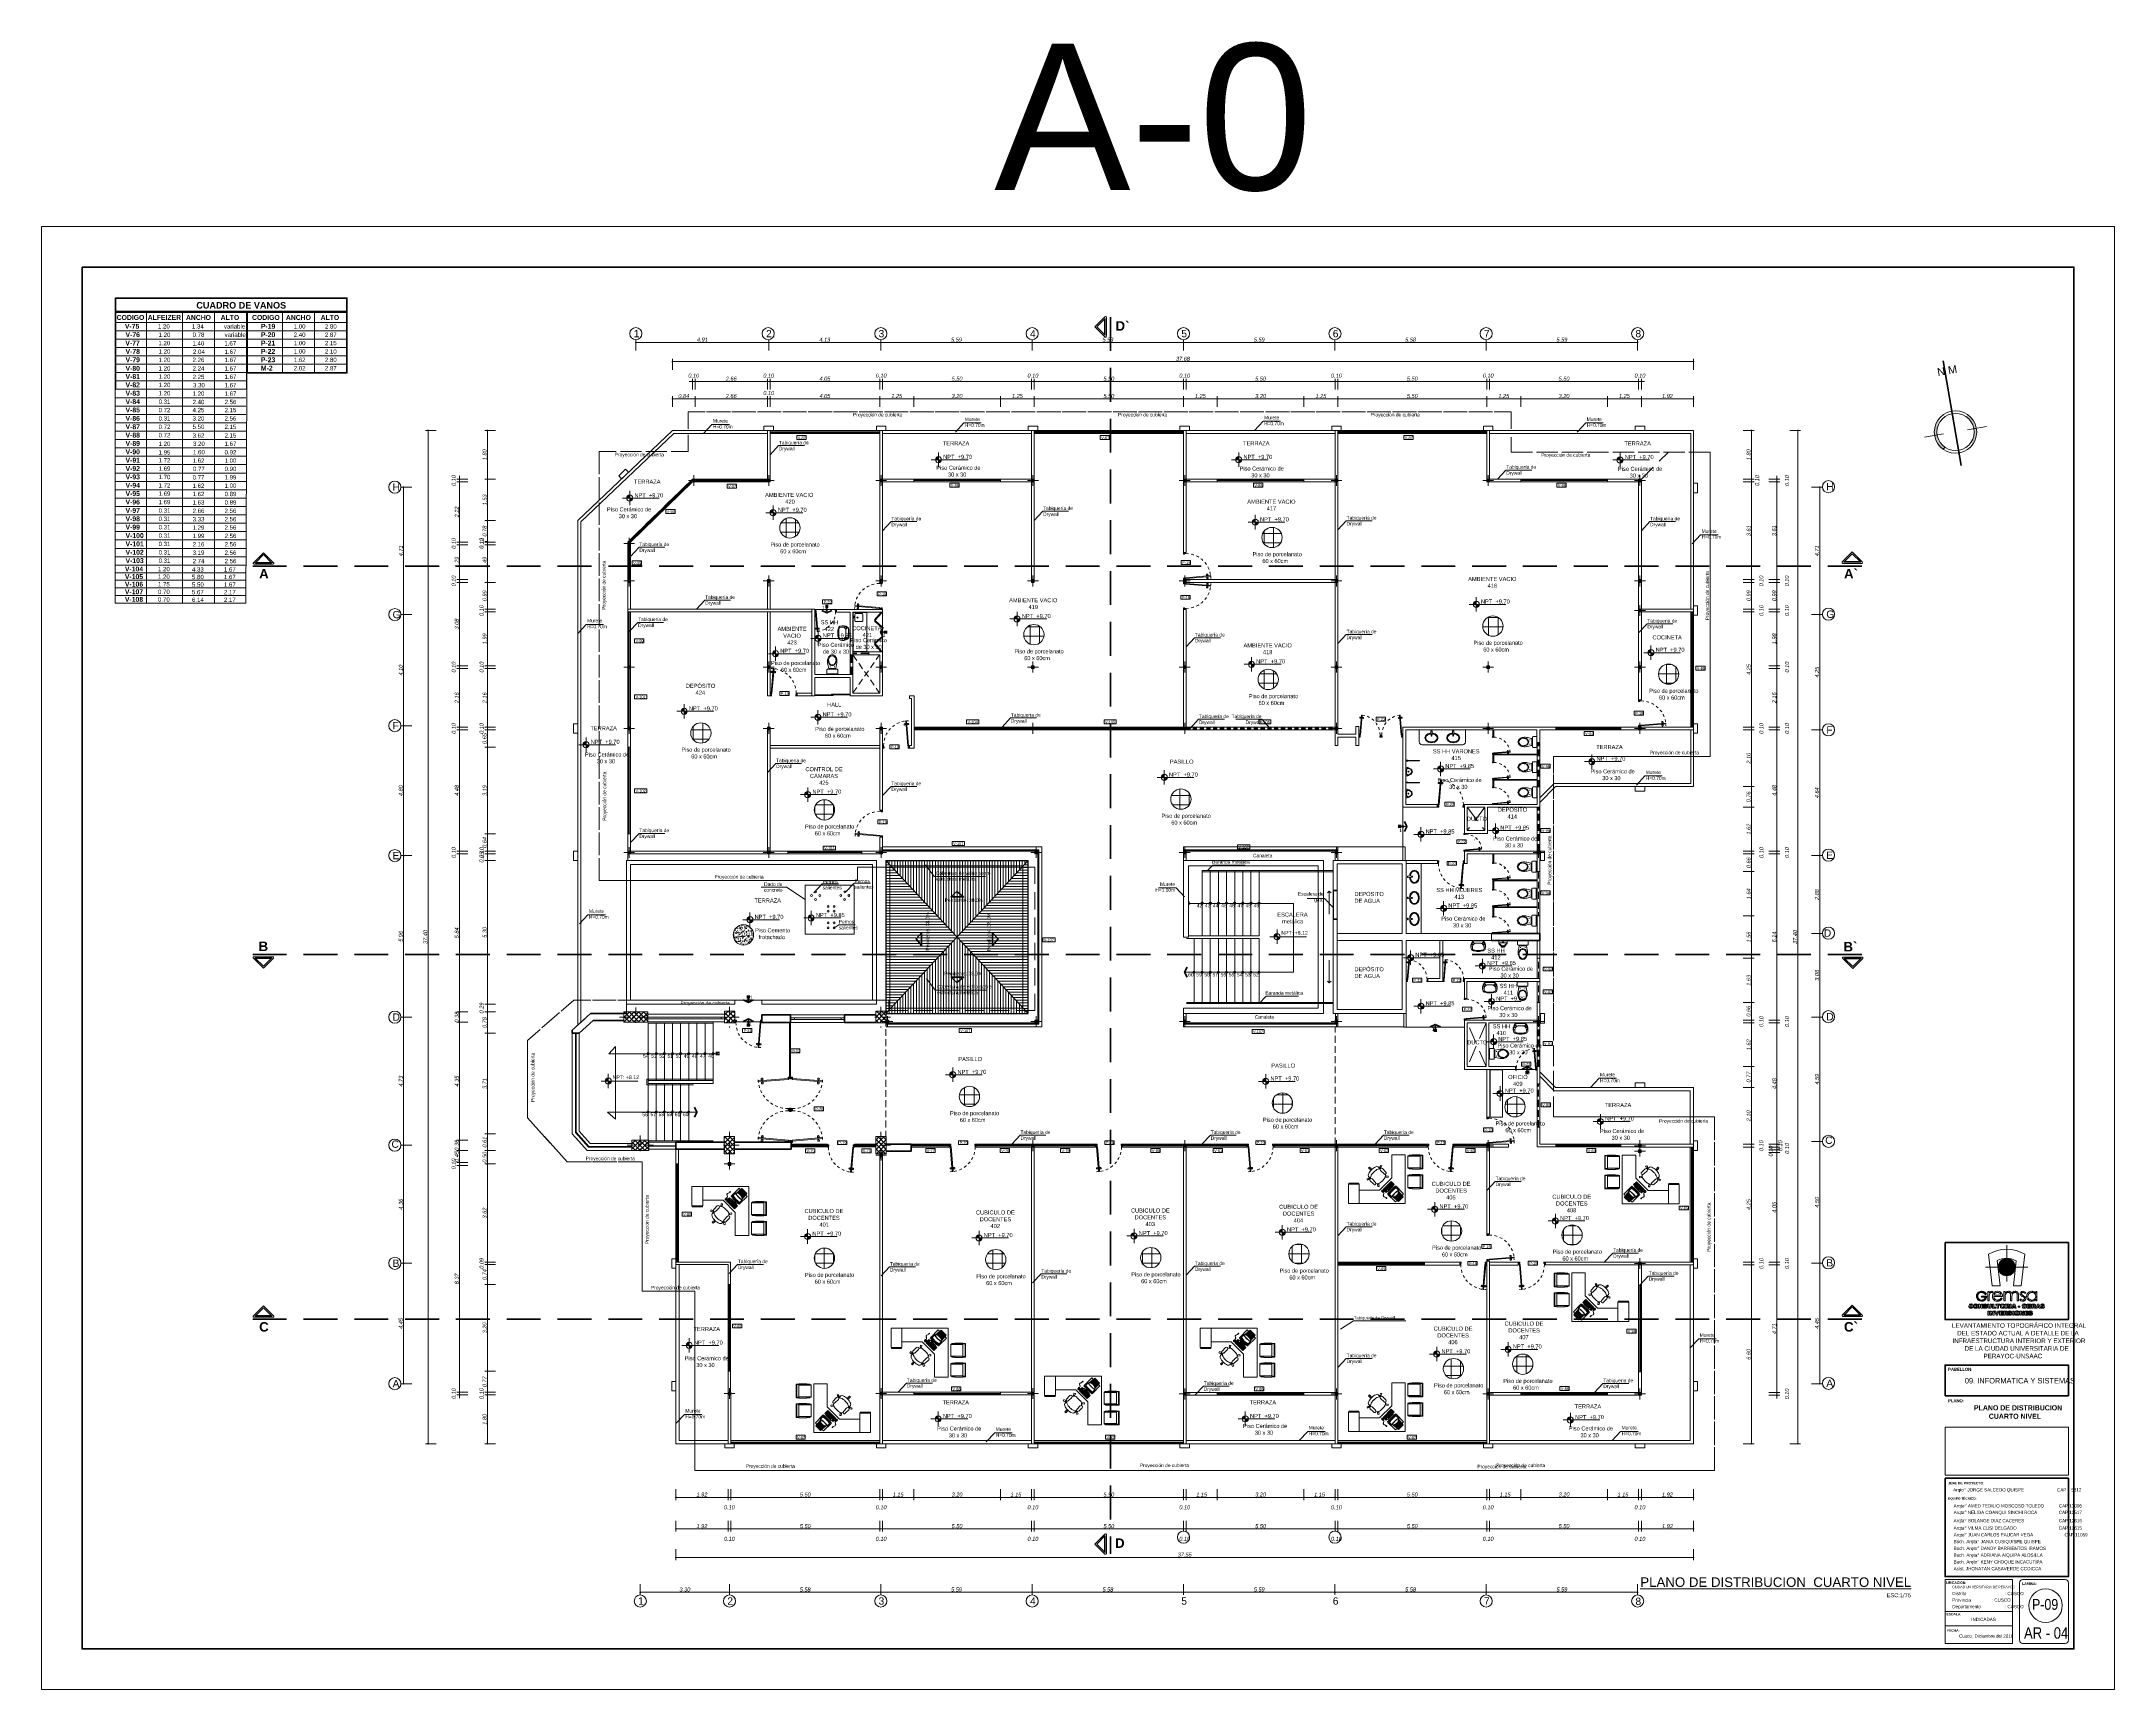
# Model space of a CAD drawing. Header units: inches. Extents: x 140 to 978, y -82 to 38.
# Drawn here: x 824.9 to 901.4, y -22.3 to 38.5 of the extents above; entities that cross this region are included whole.
import ezdxf

# ---------------------------------------------------------------- set-up
doc = ezdxf.new("R2010")
doc.units = ezdxf.units.IN
doc.header["$MEASUREMENT"] = 0
for name, pattern in [('ACAD_ISO04W100', [30.5, 24, -3, 0.5, -3]), ('DASHDOT2', [12.7, 6.35, -3.175, 0, -3.175]), ('DASHED', [0.75, 0.5, -0.25]), ('DASHED2', [0.375, 0.25, -0.125]), ('HIDDEN', [0.4, 0.3, -0.1])]:
    doc.linetypes.add(name, pattern=pattern)
doc.layers.get('0').update_dxf_attribs({"lineweight": 0})
for name, color, linetype, lineweight in [('UNSAAC CUBIERTAS', 22, 'Continuous', 0), ('UNSAAC- ROTULO', 7, 'Continuous', 60), ('UNSAAC-COLUMNA', 24, 'Continuous', 0), ('UNSAAC-CORTE ESTRUCTURA', 7, 'Continuous', 70), ('UNSAAC-CORTE MURO', 42, 'Continuous', 35), ('UNSAAC-COTA', 48, 'Continuous', 0), ('UNSAAC-EJE COLUMNA', 22, 'DASHDOT2', 0), ('UNSAAC-FACHADA(2DO PLANO)', 7, 'Continuous', 30), ('UNSAAC-LINEA 0.00', 251, 'Continuous', 0), ('UNSAAC-LINEA DE CORTE', 7, 'Continuous', 70), ('UNSAAC-LLAMADOS', 88, 'Continuous', 0), ('UNSAAC-MUEBLE', 254, 'Continuous', 0), ('UNSAAC-MURETE', 146, 'Continuous', 20), ('UNSAAC-MUROS', 7, 'Continuous', 70), ('UNSAAC-PISOS', 253, 'Continuous', 0), ('UNSAAC-PROYECCIONES', 38, 'DASHED2', 0), ('UNSAAC-TEXTOS', 250, 'Continuous', 0), ('UNSAAC-TEXTOS ROTULO', 7, 'Continuous', 15), ('UNSAAC-TEXTURAS', 250, 'Continuous', 0), ('UNSAAC-VANOS', 24, 'Continuous', 0), ('UNSAAC-VARIOS', 30, 'Continuous', 0)]:
    doc.layers.add(name, color=color, linetype=linetype, lineweight=lineweight)
doc.styles.add('5mm', font='GOTHIC.TTF', dxfattribs={"height": 5})
doc.styles.add('ARIAL', font='arial.ttf')
doc.styles.add('Estilo_Generado_1', font='arial.ttf')
doc.styles.add('Estilo_Generado_3', font='')
doc.styles.add('narrow', font='')
doc.styles.get("Standard").update_dxf_attribs({"font": 'arial.ttf'})
doc.styles.get('Estilo_Generado_3').set_extended_font_data('Arial', bold=True)
doc.styles.get('narrow').set_extended_font_data('Arial Narrow', italic=True)
doc.dimstyles.new('1EN75', dxfattribs={"dimtxt": 0.15, "dimasz": 0.06, "dimexe": 0.1, "dimexo": 0.15, "dimgap": 0.025, "dimtad": 1, "dimzin": 1, "dimdsep": 46, "dimtxsty": 'narrow', "dimblk": 'DOT', "dimcen": 0.1, "dimclrd": 256, "dimclre": 256, "dimclrt": 256, "dimaunit": 1, "dimadec": 3, "dimazin": 0, "dimtfac": 1, "dimtmove": 2, "dimatfit": 3, "dimldrblk": 'ARCHTICK', "dimfxl": 0.3, "dimfxlon": 1, "dimtolj": 1, "dimtzin": 0, "dimlwd": 0, "dimlwe": 0, "dimarcsym": 0})
pattern_1 = [(0, (-286.21932, -39.11031), (0, 0.1), [])]
pattern_2 = [(90, (-286.21932, -39.11031), (-0.1, 6e-18), [])]

# ---------------------------------------------------------------- blocks, each defined once
blk = doc.blocks.new('PRTX80')
at = {"layer": 'UNSAAC-TEXTOS'}
h = blk.add_hatch(dxfattribs=at)
h.set_pattern_fill('ANSI31', color=256, scale=0.01, style=0)
h.set_pattern_definition([(45, (-1.629623, -4.234902), (-0.02245064, 0.02245064), [])])
h.paths.add_polyline_path([(-0.755, 0.036), (-0.8, 0.036), (-0.8, -0.036), (-0.769, -0.036), (-0.769, 0), (-0.755, 0)])
h.paths.add_polyline_path([(0, 0.036), (-0.045, 0.036), (-0.045, 0), (-0.032, 0), (-0.032, -0.036), (0, -0.036)])
at = {"layer": 'UNSAAC-PROYECCIONES', "ltscale": 0.15}
blk.add_arc((-0.032, -0.036), 0.737, 180, 270, dxfattribs=at)
at = {"layer": 'UNSAAC-TEXTOS'}
for p, q in [((-0.165, -0.662), (-0.166, -0.669)), ((-0.162, -0.67), (-0.166, -0.669)), ((-0.162, -0.662), (-0.165, -0.662)), ((-0.161, -0.651), (-0.163, -0.681)), ((-0.13, -0.688), (-0.16, -0.685)), ((-0.127, -0.65), (-0.157, -0.648)), ((-0.124, -0.658), (-0.126, -0.68)), ((-0.126, -0.68), (-0.126, -0.684)), ((-0.11, -0.682), (-0.126, -0.68)), ((-0.123, -0.654), (-0.124, -0.658)), ((-0.108, -0.659), (-0.124, -0.658)), ((-0.085, -0.684), (-0.07, -0.685)), ((-0.083, -0.661), (-0.068, -0.663)), ((-0.068, -0.663), (-0.07, -0.685)), ((-0.07, -0.685), (-0.07, -0.689)), ((-0.068, -0.659), (-0.068, -0.663)), ((-0.067, -0.693), (-0.037, -0.695)), ((-0.064, -0.655), (-0.034, -0.658)), ((-0.03, -0.662), (-0.033, -0.692)), ((-0.032, -0.681), (-0.028, -0.681)), ((-0.031, -0.673), (-0.028, -0.673)), ((-0.028, -0.673), (-0.028, -0.681))]:
    blk.add_line(p, q, dxfattribs=at)
for points in [[(-0.8, 0.036), (-0.755, 0.036), (-0.755, 0), (-0.769, 0), (-0.769, -0.036), (-0.8, -0.036), (-0.8, 0.036)], [(-0.045, 0.036), (0, 0.036), (0, -0.036), (-0.032, -0.036), (-0.032, 0), (-0.045, 0), (-0.045, 0.036)]]:
    blk.add_lwpolyline(points, dxfattribs=at)
blk.add_lwpolyline([(-0.056, -0.034), (-0.032, -0.036), (-0.093, -0.77), (-0.117, -0.768)], close=True, dxfattribs=at)
for centre, start, end in [((-0.16, -0.681), 175.2462, 265.2462), ((-0.157, -0.651), 85.2462, 175.2462), ((-0.13, -0.684), 265.2462, 355.2462), ((-0.127, -0.654), 355.2462, 85.2462), ((-0.067, -0.689), 175.2462, 265.2462), ((-0.064, -0.659), 85.2462, 175.2462), ((-0.037, -0.691), 265.2462, 355.2462), ((-0.034, -0.662), 355.2462, 85.2462)]:
    blk.add_arc(centre, 0.00375, start, end, dxfattribs=at)
blk = doc.blocks.new('A$C1DC20D96')
at = {"layer": 'UNSAAC-MUEBLE', "xscale": -1.167239801663273, "yscale": 1.167239801663273, "zscale": 1.167239801663273, "rotation": 180}
blk.add_blockref('PRTX80', (0, 0.034), dxfattribs=at)
blk = doc.blocks.new('puertaDer')
at = {"layer": 'UNSAAC-MUEBLE', "lineweight": 0, "ltscale": 0.4, "xscale": 1.070902481408632, "yscale": 1.070902481408632, "zscale": 1.070902481408632, "rotation": 270}
blk.add_blockref('A$C1DC20D96', (0.052, 0), dxfattribs=at)
blk = doc.blocks.new('puertaIzq')
at = {"layer": 'UNSAAC-MUEBLE', "color": 251, "linetype": 'Continuous', "xscale": -0.9999999580864767, "yscale": 0.9999999580864767, "zscale": 0.9999999580864767, "rotation": 180}
blk.add_blockref('puertaDer', (-0.033, 0), dxfattribs=at)
blk = doc.blocks.new('A$C53952AC4')
at = {"layer": 'UNSAAC-MUEBLE', "color": 251, "linetype": 'Continuous', "xscale": -0.8099999999999901, "yscale": 0.8099999999999901, "zscale": 0.8099999999999901, "rotation": 270}
blk.add_blockref('puertaIzq', (1, -0.009), dxfattribs=at)
blk = doc.blocks.new('P')
at = {"layer": 'UNSAAC-PISOS', "xscale": -1.242090626954516, "yscale": 1.242090626954516, "zscale": 1.242090626954516}
blk.add_blockref('A$C53952AC4', (1.237, -0.003), dxfattribs=at)
blk = doc.blocks.new('urinario')
at = {"layer": 'UNSAAC-MUEBLE'}
for points in [[(0.159, 0), (-0.159, 0, 0.056281), (-0.157, -0.051, 0.051243), (-0.143, -0.102, 0.047086), (-0.117, -0.154, 0.038643), (-0.089, -0.193, 0.050944), (-0.063, -0.218, 0.073316), (-0.03, -0.237, 0.092337), (0, -0.242, 0.092337), (0.03, -0.237, 0.073316), (0.063, -0.218, 0.050944), (0.089, -0.193, 0.038643), (0.117, -0.154, 0.047086), (0.143, -0.102, 0.051243), (0.157, -0.051, 0.056281)], [(0, -0.119, -0.999985), (0, -0.079, -0.999985)]]:
    blk.add_lwpolyline(points, format="xyb", close=True, dxfattribs=at)
for points in [[(0.138, -0.114, 0.078162), (0.139, -0.093, 0.158684), (0.13, -0.071, 0.087457), (0.096, -0.044, 0.073385), (0.057, -0.03, 0.051629), (0, -0.024), (0, -0.024, 0.051629), (-0.057, -0.03, 0.073385), (-0.096, -0.044, 0.087457), (-0.13, -0.071, 0.158684), (-0.139, -0.093, 0.078162), (-0.138, -0.114)], [(-0.095, -0.044, 0.099174), (-0.113, -0.069, 0.110283), (-0.118, -0.096, 0.092873), (-0.111, -0.129, 0.05733), (-0.097, -0.153, 0.037877), (-0.07, -0.185, 0.072182), (-0.029, -0.215, 0.124936), (0, -0.222), (0, -0.222, 0.124936), (0.029, -0.215, 0.072182), (0.07, -0.185, 0.037877), (0.097, -0.153, 0.05733), (0.111, -0.129, 0.092873), (0.118, -0.096, 0.110283), (0.113, -0.069, 0.099174), (0.095, -0.044)]]:
    blk.add_lwpolyline(points, format="xyb", dxfattribs=at)
blk = doc.blocks.new('ovalin')
at = {"layer": 'UNSAAC-MUEBLE'}
for p, q in [((-0.027, 0.073), (-0.015, 0.216)), ((0.028, 0.073), (0.016, 0.216))]:
    blk.add_line(p, q, dxfattribs=at)
for centre, major_axis, start_param, end_param in [((-0.108, 0.302), (-0.0935, 0.0935), 0.274012, 0.785408), ((-0.108, 0.302), (-0.0935, -0.0935), -0.785408, -0.274012), ((-0.056, 0.273), (-0.135, 0.135), 6.13362, 6.557182), ((-0.056, 0.331), (-0.135, -0.135), -0.273997, 0.149565), ((-0.108, 0.302), (-0.0738, -0.0738), -1.296786, -0.785391), ((-0.108, 0.302), (-0.0738, 0.0738), 0.785391, 1.296786), ((-0.056, 0.273), (-0.116, 0.116), 6.133624, 6.557185), ((-0.056, 0.331), (-0.116, 0.116), 1.296796, 1.720358), ((-0.022, 0.228), (-0.176, -0.176), 4.223703, 4.562836), ((-0.022, 0.377), (-0.176, 0.176), 1.720349, 2.059482), ((-0.022, 0.228), (-0.156, 0.156), 5.794483, 6.133616), ((-0.022, 0.377), (-0.156, -0.156), 0.14957, 0.488703), ((0, 0.156), (-0.229, 0.229), 5.49778, 5.794487), ((0, 0.449), (-0.229, 0.229), 2.059497, 2.287569), ((0, 0.156), (-0.209, -0.209), 3.926987, 4.223694), ((0, 0.449), (-0.209, -0.209), 0.488686, 0.718095), ((0, 0.069), (-0.0194, -0.0194), -0.950962, 2.521758), ((0, 0.215), (-0.0123, -0.0123), 2.356194490192183, 8.639379797371769), ((0, 0.215), (-0.011, 0.011), 4.009773, 6.985802), ((0, 0.156), (-0.229, -0.229), 3.630291, 3.926998), ((0, 0.156), (-0.209, 0.209), 5.201084, 5.497791), ((0, 0.449), (-0.209, -0.209), 0.857953, 1.082118), ((0, 0.449), (-0.229, 0.229), 2.429621, 2.652905), ((0.022, 0.228), (-0.156, 0.156), 4.861959, 5.201092), ((0.022, 0.377), (-0.156, -0.156), 1.082094, 1.421227), ((0.022, 0.228), (-0.176, 0.176), 4.861942, 5.201075), ((0.022, 0.377), (-0.176, -0.176), 1.08211, 1.421243), ((0.055, 0.273), (-0.116, -0.116), 2.867593, 3.291154), ((0.055, 0.331), (-0.116, 0.116), 2.992031, 3.415593), ((0.055, 0.273), (-0.135, 0.135), 4.438392, 4.861954), ((0.055, 0.331), (-0.135, -0.135), 1.421231, 1.844793), ((0.107, 0.302), (-0.0738, -0.0738), 2.356187, 2.867582), ((0.107, 0.302), (-0.0738, 0.0738), 3.415603, 3.926998), ((0.107, 0.302), (-0.0935, -0.0935), 2.356202, 2.867598), ((0.107, 0.302), (-0.0935, 0.0935), 3.415588, 3.926983)]:
    blk.add_ellipse(centre, major_axis=major_axis, ratio=1, start_param=start_param, end_param=end_param, dxfattribs=at)
blk = doc.blocks.new('inodoro')
at = {"layer": 'UNSAAC-MUEBLE'}
for p, q in [((-0.2, 0.025), (-0.2, 0.17)), ((0.2, 0.025), (-0.2, 0.025)), ((-0.175, 0.195), (0.175, 0.195)), ((-0.073, 0.285), (-0.093, 0.285)), ((-0.083, 0.295), (-0.083, 0.275)), ((0.073, 0.285), (0.093, 0.285)), ((0.083, 0.295), (0.083, 0.275)), ((0.2, 0.17), (0.2, 0.025))]:
    blk.add_line(p, q, dxfattribs=at)
for points in [[(-0.122, 0.22, -0.356028), (-0.132, 0.227), (-0.162, 0.371, -0.088113), (-0.17, 0.544, -0.124068), (-0.118, 0.661, -0.086475), (-0.059, 0.711, -0.130408), (0, 0.726, -0.130408), (0.059, 0.711, -0.086475), (0.118, 0.661, -0.124068), (0.17, 0.544, -0.088113), (0.162, 0.371), (0.132, 0.227, -0.356028), (0.122, 0.22)], [(0, 0.689, -0.221073), (0.087, 0.649, -0.102493), (0.136, 0.557, -0.121565), (0.134, 0.442, -0.187395), (0.062, 0.345, -0.126952), (0, 0.329, -0.126952), (-0.062, 0.345, -0.187395), (-0.134, 0.442, -0.121565), (-0.136, 0.557, -0.102493), (-0.087, 0.649, -0.221073)]]:
    blk.add_lwpolyline(points, format="xyb", close=True, dxfattribs=at)
for points in [[(-0.128, 0.5, 0.134007), (-0.099, 0.405, 0.213245), (-0.025, 0.351, -0.668461), (-0.028, 0.337, -0.205105), (-0.109, 0.399, -0.136377), (-0.137, 0.5)], [(0.005, 0.361), (0.016, 0.355, -0.801198), (0.017, 0.352, -0.05862), (0, 0.35, -0.05862), (-0.017, 0.352, -0.801198), (-0.016, 0.355), (-0.005, 0.361)], [(0.137, 0.5, -0.136377), (0.109, 0.399, -0.205105), (0.028, 0.337, -0.668461), (0.025, 0.351, 0.213245), (0.099, 0.405, 0.134007), (0.128, 0.5)]]:
    blk.add_lwpolyline(points, format="xyb", dxfattribs=at)
blk.add_lwpolyline([(-0.051, 0.22), (-0.051, 0.195), (0.051, 0.195), (0.051, 0.22)], dxfattribs=at)
for centre, start, end in [((-0.174, 0.169), 92.09739, 177.90261), ((0.174, 0.169), 2.09739, 87.90261)]:
    blk.add_arc(centre, 0.026, start, end, dxfattribs=at)
blk = doc.blocks.new('URINP01')
at = {"layer": 'UNSAAC-MUEBLE', "linetype": 'ByBlock'}
for points in [[(0.008, 0), (0.008, 0.155), (0.083, 0.155, -0.256857), (0.183, 0.1, 0.174048), (0.228, 0.065, -0.336309), (0.273, 0, 0.021657)], [(0.008, 0), (0.008, -0.155), (0.083, -0.155, 0.256857), (0.183, -0.1, -0.174048), (0.228, -0.065, 0.336309), (0.273, 0, -0.021657)], [(0.093, 0), (0.098, 0.1, -0.54314), (0.153, 0.132, -1.179764)], [(0.093, 0), (0.098, -0.1, 0.54314), (0.153, -0.132, 1.179764)], [(0.115, 0.13, -0.077779), (0.163, 0.095, -0.00275), (0.213, 0.045, 0.058144), (0.238, 0.025, -0.326794), (0.248, 0, 0.126265)], [(0.115, -0.13, 0.077779), (0.163, -0.095, 0.00275), (0.213, -0.045, -0.058144), (0.238, -0.025, 0.326794), (0.248, 0, -0.126265)]]:
    blk.add_lwpolyline(points, format="xyb", dxfattribs=at)
for centre, radius in [((0.048, 0), 0.0304), ((0.203, 0), 0.005), ((0.228, 0), 0.005)]:
    blk.add_circle(centre, radius, dxfattribs=at)
blk = doc.blocks.new('lavat_planta')
at = {"layer": 'UNSAAC-MUEBLE'}
for p, q in [((-0.244, -0.113), (-0.264, -0.142)), ((-0.263, -0.151), (-0.238, -0.179)), ((-0.216, -0.088), (-0.244, -0.113)), ((-0.228, -0.18), (-0.202, -0.158)), ((-0.202, -0.158), (-0.186, -0.142)), ((-0.189, -0.089), (-0.152, -0.132)), ((-0.175, -0.143), (-0.172, -0.146)), ((0, -0.114), (-0.088, -0.114)), ((-0.088, -0.409), (0, -0.409)), ((0, -0.114), (0.088, -0.114)), ((0.088, -0.409), (0, -0.409)), ((0.189, -0.089), (0.152, -0.132)), ((0.175, -0.143), (0.172, -0.146)), ((0.202, -0.158), (0.186, -0.142)), ((0.228, -0.18), (0.202, -0.158)), ((0.216, -0.088), (0.244, -0.113)), ((0.263, -0.151), (0.238, -0.179)), ((0.244, -0.113), (0.264, -0.142))]:
    blk.add_line(p, q, dxfattribs=at)
for points in [[(0, 0), (-0.15, 0, 0.256041), (-0.247, -0.053, 0.213405), (-0.29, -0.341)], [(0, 0), (0.15, 0, -0.256041), (0.247, -0.053, -0.213405), (0.29, -0.341)], [(0, -0.017), (-0.15, -0.017, 0.256041), (-0.233, -0.062, 0.173076), (-0.284, -0.284, 0.173076)], [(0, -0.017), (0.15, -0.017, -0.256041), (0.233, -0.062, -0.173076), (0.284, -0.284, -0.173076)]]:
    blk.add_lwpolyline(points, format="xyb", dxfattribs=at)
for centre, radius, start, end in [((-0.179, -0.31), 0.115, 195.63221, 254.11633), ((-0.257, -0.146), 0.00766, 146.28453, 221.01306), ((-0.155, -0.314), 0.0857, 169.0146, 251.09563), ((-0.063, -0.285), 0.177, 114.43522, 184.11605), ((-0.233, -0.174), 0.00766, 221.01306, 311.89523), ((-0.203, -0.102), 0.0192, 40.24006, 132.19347), ((0.003, 0.331), 0.781, 254.11633, 269.76591), ((-0.181, -0.148), 0.00766, 40.45311, 133.28787), ((-0.075, 0.013), 0.422, 255.25937, 268.23735), ((-0.088, -0.229), 0.115, 90, 114.43522), ((-0.003, 0.331), 0.781, 270.23409, 285.88367), ((0.088, -0.229), 0.115, 65.56478, 90), ((0.075, 0.013), 0.422, 271.76265, 284.74063), ((0.063, -0.285), 0.177, 355.88395, 65.56478), ((0.181, -0.148), 0.00766, 46.71213, 139.54689), ((0.155, -0.314), 0.0857, 288.90437, 10.9854), ((0.203, -0.102), 0.0192, 47.80653, 139.75994), ((0.179, -0.31), 0.115, 285.88367, 344.36779), ((0.233, -0.174), 0.00766, 228.10477, 318.98694), ((0.257, -0.146), 0.00766, 318.98694, 33.71547)]:
    blk.add_arc(centre, radius, start, end, dxfattribs=at)
blk = doc.blocks.new('columna')
at = {"layer": 'UNSAAC-COLUMNA'}
for p, q in [((0.2, 0), (-0.2, 0)), ((0.2, 0), (-0.2, 0)), ((0, 0.2), (0, -0.2)), ((0, 0.2), (0, -0.2))]:
    blk.add_line(p, q, dxfattribs=at)
for points in [[(-0.0508, 0.0508), (0.0508, 0.0508), (0.0508, -0.0508), (-0.0508, -0.0508)], [(-0.0308, 0.0308), (0.0308, 0.0308), (0.0308, -0.0308), (-0.0308, -0.0308)]]:
    blk.add_lwpolyline(points, close=True, dxfattribs=at)
blk = doc.blocks.new('c2')
at = {"layer": 'UNSAAC-TEXTURAS'}
h = blk.add_hatch(dxfattribs=at)
h.set_pattern_fill('ANSI37', color=256)
h.set_pattern_definition([(45, (-846.62834, -178.42103), (-0.088388348, 0.088388348), []), (135, (-846.62834, -178.42103), (-0.088388348, -0.088388348), [])])
h.paths.add_polyline_path([(0.315, 0.19), (0.315, 0.38), (0, 0.38), (0, 0.19)])
h.paths.add_polyline_path([(0.63, 0.19), (0.63, 0.38), (0.315, 0.38), (0.315, 0.19)])
h.paths.add_polyline_path([(0.315, 0.19), (0.315, 0), (0.63, 0), (0.63, 0.19)])
h.paths.add_polyline_path([(0.315, 0), (0.315, 0.19), (0, 0.19), (0, 0)])
at = {"layer": 'UNSAAC-COLUMNA'}
blk.add_lwpolyline([(0.63, 0.38), (0, 0.38), (0, 0), (0.63, 0)], close=True, dxfattribs=at)
at = {"layer": 'UNSAAC-EJE COLUMNA', "ltscale": 0.05}
for p, q in [((0.8, 0.19), (-0.17, 0.19)), ((0.315, 0.55), (0.315, -0.17))]:
    blk.add_line(p, q, dxfattribs=at)
blk = doc.blocks.new('c3')
at = {"layer": 'UNSAAC-TEXTURAS'}
h = blk.add_hatch(dxfattribs=at)
h.set_pattern_fill('ANSI37', color=256)
h.set_pattern_definition([(45, (-850.00334, -183.11182), (-0.088388348, 0.088388348), []), (135, (-850.00334, -183.11182), (-0.088388348, -0.088388348), [])])
h.paths.add_polyline_path([(0.188, 0.43), (0, 0.43), (0, 0.215), (0.188, 0.215)])
h.paths.add_polyline_path([(0.38, 0.389), (0.375, 0.43), (0.188, 0.43), (0.188, 0.215), (0.38, 0.215)])
h.paths.add_polyline_path([(0.38, 0.215), (0.188, 0.215), (0.188, 0), (0.38, 0)])
h.paths.add_polyline_path([(0.188, 0.215), (0, 0.215), (0, 0.099), (0, 0), (0.188, 0)])
at = {"layer": 'UNSAAC-COLUMNA'}
blk.add_lwpolyline([(0, 0.43), (0.38, 0.43), (0.38, 0), (0, 0)], close=True, dxfattribs=at)
at = {"layer": 'UNSAAC-EJE COLUMNA', "ltscale": 0.05}
for p, q in [((0.545, 0.215), (-0.17, 0.215)), ((0.19, 0.6), (0.19, -0.17))]:
    blk.add_line(p, q, dxfattribs=at)
blk = doc.blocks.new('cs1')
at = {"layer": 'UNSAAC-TEXTURAS'}
h = blk.add_hatch(dxfattribs=at)
h.set_pattern_fill('ANSI37', color=256)
h.paths.add_polyline_path([(850.008, 169.826), (850.198, 169.826), (850.198, 170.266), (850.008, 170.266)])
h.paths.add_polyline_path([(850.198, 169.826), (850.388, 169.826), (850.388, 170.266), (850.198, 170.266)])
h.paths.add_polyline_path([(850.388, 169.826), (850.198, 169.826), (850.198, 169.386), (850.388, 169.386)])
h.paths.add_polyline_path([(850.198, 169.826), (850.008, 169.826), (850.008, 169.386), (850.198, 169.386)])
at = {"layer": 'UNSAAC-COLUMNA'}
blk.add_lwpolyline([(850.388, 169.386), (850.388, 170.266), (850.008, 170.266), (850.008, 169.386)], close=True, dxfattribs=at)
at = {"layer": 'UNSAAC-EJE COLUMNA', "ltscale": 0.05}
for p, q in [((850.198, 170.436), (850.198, 169.196)), ((850.558, 169.826), (849.828, 169.826))]:
    blk.add_line(p, q, dxfattribs=at)
blk = doc.blocks.new('c')
at = {"layer": 'UNSAAC-TEXTURAS'}
h = blk.add_hatch(dxfattribs=at)
h.set_pattern_fill('ANSI37', color=256)
h.set_pattern_definition([(45, (-855.58834, -178.38853), (-0.088388348, 0.088388348), []), (135, (-855.58834, -178.38853), (-0.088388348, -0.088388348), [])])
h.paths.add_polyline_path([(0.19, 0.635), (0, 0.635), (0, 0.316), (0.19, 0.316)])
h.paths.add_polyline_path([(0.19, 0.316), (0.38, 0.316), (0.38, 0.635), (0.19, 0.635)])
h.paths.add_polyline_path([(0.19, 0), (0.38, 0), (0.38, 0.316), (0.19, 0.316)])
h.paths.add_polyline_path([(0.19, 0.316), (0, 0.316), (0, 0), (0.19, 0)])
at = {"layer": 'UNSAAC-COLUMNA'}
blk.add_lwpolyline([(0, 0), (0, 0.635), (0.38, 0.635), (0.38, 0)], dxfattribs=at)
blk.add_lwpolyline([(0, 0.635), (0.38, 0.635), (0.38, 0), (0, 0)], close=True, dxfattribs=at)
at = {"layer": 'UNSAAC-EJE COLUMNA', "ltscale": 0.05}
for p, q in [((0.19, -0.172), (0.19, 0.805)), ((0.55, 0.316), (-0.17, 0.316))]:
    blk.add_line(p, q, dxfattribs=at)
blk = doc.blocks.new('4TOINFORMA')
at = {"layer": 'UNSAAC-TEXTURAS', "rotation": 90}
blk.add_blockref('cs1', (140.119, -835.482), dxfattribs=at)
at = {"layer": 'UNSAAC-TEXTURAS'}
for name, p in [('c3', (-26.441, 14.501)), ('c3', (-20.856, 14.501)), ('c2', (-29.861, 9.797)), ('c', (-26.446, 9.671)), ('c', (-20.856, 9.671))]:
    blk.add_blockref(name, p, dxfattribs=at)
blk = doc.blocks.new('A$C4BD35AAB')
at = {"layer": 'UNSAAC-MUEBLE'}
h = blk.add_hatch(dxfattribs=at)
h.set_pattern_fill('PLAST', color=256, scale=0.1, angle=135, style=0)
edge = h.paths.add_edge_path()
edge.add_line((-0.179, 1.93), (-0.252, 2.004))
edge.add_line((-0.252, 2.004), (-0.415, 1.868))
edge.add_ellipse((-0.472, 1.628), major_axis=(0.175, -0.175), ratio=1, start_angle=91.40639, end_angle=121.69239, ccw=False)
edge.add_line((-0.302, 1.807), (-0.179, 1.93))
h = blk.add_hatch(dxfattribs=at)
h.set_pattern_fill('PLAST', color=256, scale=0.1, angle=135, style=0)
edge = h.paths.add_edge_path()
edge.add_line((-0.17, 1.921), (-0.096, 1.848))
edge.add_line((-0.096, 1.848), (-0.232, 1.685))
edge.add_ellipse((-0.472, 1.628), major_axis=(0.175, -0.175), ratio=1, start_angle=58.30761, end_angle=88.59361)
edge.add_line((-0.293, 1.798), (-0.17, 1.921))
for p, q in [((-1.76, 2.65), (-1.8, 2.65)), ((-1.8, 2.65), (-1.8, 2.35)), ((-1.8, 2.35), (-1.76, 2.35)), ((-1.789, 2.65), (-1.789, 2.75)), ((-1.771, 2.75), (-1.789, 2.75)), ((-1.789, 2.252), (-1.789, 2.35)), ((-1.771, 2.75), (-1.304, 2.75)), ((-1.771, 2.729), (-1.771, 2.75)), ((-1.304, 2.729), (-1.771, 2.729)), ((-1.771, 2.729), (-1.771, 2.65)), ((-1.771, 2.252), (-1.771, 2.35)), ((-1.769, 2.2), (-1.769, 2.35)), ((-1.76, 2.35), (-1.76, 2.65)), ((-1.325, 2.65), (-1.75, 2.65)), ((-1.75, 2.65), (-1.75, 2.2)), ((-1.325, 2.2), (-1.325, 2.65)), ((-1.275, 2.65), (-1.315, 2.65)), ((-1.315, 2.65), (-1.315, 2.35)), ((-1.315, 2.35), (-1.275, 2.35)), ((-1.306, 2.2), (-1.306, 2.35)), ((-1.304, 2.729), (-1.304, 2.75)), ((-1.304, 2.75), (-1.286, 2.75)), ((-1.304, 2.729), (-1.304, 2.65)), ((-1.304, 2.252), (-1.304, 2.35)), ((-1.286, 2.65), (-1.286, 2.75)), ((-1.286, 2.252), (-1.286, 2.35)), ((-1.275, 2.35), (-1.275, 2.65)), ((-1.035, 2.65), (-1.075, 2.65)), ((-1.075, 2.65), (-1.075, 2.35)), ((-1.075, 2.35), (-1.035, 2.35)), ((-1.064, 2.65), (-1.064, 2.75)), ((-1.046, 2.75), (-1.064, 2.75)), ((-1.064, 2.252), (-1.064, 2.35)), ((-1.046, 2.75), (-0.579, 2.75)), ((-1.046, 2.729), (-1.046, 2.75)), ((-0.579, 2.729), (-1.046, 2.729)), ((-1.046, 2.729), (-1.046, 2.65)), ((-1.046, 2.252), (-1.046, 2.35)), ((-1.044, 2.2), (-1.044, 2.35)), ((-1.035, 2.35), (-1.035, 2.65)), ((-0.6, 2.65), (-1.025, 2.65)), ((-1.025, 2.65), (-1.025, 2.2)), ((-0.6, 2.2), (-0.6, 2.65)), ((-0.55, 2.65), (-0.59, 2.65)), ((-0.59, 2.65), (-0.59, 2.35)), ((-0.59, 2.35), (-0.55, 2.35)), ((-0.581, 2.2), (-0.581, 2.35)), ((-0.579, 2.729), (-0.579, 2.75)), ((-0.579, 2.75), (-0.561, 2.75)), ((-0.579, 2.729), (-0.579, 2.65)), ((-0.579, 2.252), (-0.579, 2.35)), ((-0.561, 2.65), (-0.561, 2.75)), ((-0.561, 2.252), (-0.561, 2.35)), ((-0.55, 2.35), (-0.55, 2.65)), ((-1.769, 2.2), (-1.75, 2.2)), ((-1.75, 2.2), (-1.325, 2.2)), ((-1.325, 2.2), (-1.306, 2.2)), ((-1.044, 2.2), (-1.025, 2.2)), ((-1.025, 2.2), (-0.6, 2.2)), ((-0.711, 1.686), (-0.82, 1.577)), ((-0.523, 1.28), (-0.82, 1.577)), ((-0.805, 1.579), (-0.734, 1.65)), ((-0.599, 1.373), (-0.805, 1.579)), ((-0.791, 1.592), (-0.804, 1.579)), ((-0.804, 1.579), (-0.791, 1.566)), ((-0.778, 1.579), (-0.791, 1.592)), ((-0.791, 1.566), (-0.778, 1.579)), ((-0.777, 1.606), (-0.79, 1.593)), ((-0.79, 1.593), (-0.773, 1.576)), ((-0.777, 1.578), (-0.79, 1.565)), ((-0.79, 1.565), (-0.774, 1.549)), ((-0.76, 1.589), (-0.777, 1.606)), ((-0.761, 1.562), (-0.777, 1.578)), ((-0.763, 1.62), (-0.775, 1.607)), ((-0.775, 1.607), (-0.754, 1.586)), ((-0.774, 1.549), (-0.761, 1.562)), ((-0.773, 1.576), (-0.76, 1.589)), ((-0.76, 1.561), (-0.773, 1.548)), ((-0.773, 1.548), (-0.655, 1.431)), ((-0.742, 1.599), (-0.763, 1.62)), ((-0.749, 1.634), (-0.761, 1.622)), ((-0.761, 1.622), (-0.743, 1.603)), ((-0.642, 1.443), (-0.76, 1.561)), ((-0.744, 1.573), (-0.757, 1.561)), ((-0.757, 1.561), (-0.744, 1.548)), ((-0.754, 1.586), (-0.742, 1.599)), ((-0.74, 1.597), (-0.753, 1.585)), ((-0.753, 1.585), (-0.74, 1.572)), ((-0.75, 1.525), (-0.737, 1.538)), ((-0.73, 1.616), (-0.749, 1.634)), ((-0.734, 1.649), (-0.747, 1.636)), ((-0.747, 1.636), (-0.732, 1.62)), ((-0.732, 1.561), (-0.744, 1.573)), ((-0.744, 1.548), (-0.732, 1.561)), ((-0.73, 1.616), (-0.743, 1.603)), ((-0.727, 1.585), (-0.74, 1.597)), ((-0.74, 1.572), (-0.727, 1.585)), ((-0.734, 1.65), (-0.527, 1.444)), ((-0.718, 1.633), (-0.734, 1.649)), ((-0.732, 1.62), (-0.718, 1.633)), ((-0.73, 1.619), (-0.717, 1.632)), ((-0.73, 1.619), (-0.717, 1.606)), ((-0.716, 1.545), (-0.729, 1.532)), ((-0.729, 1.532), (-0.716, 1.52)), ((-0.728, 1.657), (-0.714, 1.67)), ((-0.714, 1.642), (-0.728, 1.657)), ((-0.715, 1.6), (-0.727, 1.588)), ((-0.727, 1.588), (-0.715, 1.575)), ((-0.714, 1.669), (-0.726, 1.657)), ((-0.726, 1.657), (-0.714, 1.644)), ((-0.712, 1.569), (-0.725, 1.556)), ((-0.725, 1.556), (-0.712, 1.544)), ((-0.704, 1.619), (-0.717, 1.632)), ((-0.717, 1.606), (-0.704, 1.619)), ((-0.703, 1.532), (-0.716, 1.545)), ((-0.716, 1.52), (-0.703, 1.532)), ((-0.702, 1.588), (-0.715, 1.6)), ((-0.702, 1.588), (-0.715, 1.575)), ((-0.702, 1.531), (-0.715, 1.518)), ((-0.714, 1.67), (-0.7, 1.656)), ((-0.701, 1.656), (-0.714, 1.669)), ((-0.714, 1.644), (-0.701, 1.656)), ((-0.7, 1.656), (-0.714, 1.642)), ((-0.699, 1.556), (-0.712, 1.569)), ((-0.712, 1.544), (-0.699, 1.556)), ((-0.662, 1.638), (-0.711, 1.686)), ((-0.702, 1.59), (-0.689, 1.604)), ((-0.702, 1.59), (-0.689, 1.578)), ((-0.689, 1.518), (-0.702, 1.531)), ((-0.701, 1.63), (-0.687, 1.643)), ((-0.644, 1.573), (-0.701, 1.63)), ((-0.686, 1.572), (-0.699, 1.559)), ((-0.699, 1.559), (-0.686, 1.547)), ((-0.684, 1.541), (-0.696, 1.528)), ((-0.688, 1.576), (-0.675, 1.564)), ((-0.687, 1.643), (-0.631, 1.587)), ((-0.674, 1.559), (-0.686, 1.572)), ((-0.674, 1.559), (-0.686, 1.547)), ((-0.671, 1.528), (-0.684, 1.541)), ((-0.675, 1.564), (-0.662, 1.577)), ((-0.674, 1.562), (-0.66, 1.575)), ((-0.674, 1.562), (-0.661, 1.549)), ((-0.658, 1.544), (-0.671, 1.531)), ((-0.671, 1.531), (-0.658, 1.518)), ((-0.646, 1.655), (-0.662, 1.638)), ((-0.661, 1.549), (-0.648, 1.563)), ((-0.648, 1.563), (-0.66, 1.575)), ((-0.645, 1.531), (-0.658, 1.544)), ((-0.645, 1.531), (-0.658, 1.518)), ((-0.445, 1.454), (-0.646, 1.655)), ((-0.645, 1.534), (-0.632, 1.547)), ((-0.645, 1.534), (-0.633, 1.521)), ((-0.631, 1.587), (-0.644, 1.573)), ((-0.583, 1.512), (-0.639, 1.568)), ((-0.626, 1.582), (-0.569, 1.525)), ((-0.6, 2.2), (-0.581, 2.2)), ((-0.491, 1.856), (-0.584, 1.763)), ((-0.584, 1.763), (-0.584, 1.753)), ((-0.251, 2.028), (-0.459, 1.856)), ((-0.337, 1.516), (-0.244, 1.609)), ((-0.179, 1.93), (-0.302, 1.807)), ((-0.17, 1.93), (-0.302, 1.798)), ((-0.17, 1.921), (-0.293, 1.798)), ((-0.072, 1.849), (-0.251, 2.028)), ((-0.072, 1.849), (-0.244, 1.641)), ((-1.411, 1.195), (-1.388, 1.24)), ((-1.34, 1.159), (-1.411, 1.195)), ((-1.317, 1.203), (-1.388, 1.24)), ((-1.355, 1.095), (-1.277, 1.176)), ((-1.294, 0.841), (-1.35, 0.785)), ((-1.315, 0.749), (-1.35, 0.785)), ((-1.34, 1.159), (-1.317, 1.203)), ((-1.296, 1.156), (-1.331, 1.176)), ((-1.286, 1.167), (-1.326, 1.187)), ((-1.258, 0.806), (-1.315, 0.749)), ((-1.164, 1.387), (-1.294, 1.258)), ((-1.258, 0.806), (-1.294, 0.841)), ((-1.252, 0.857), (-1.28, 0.828)), ((-1.242, 0.847), (-1.272, 0.819)), ((-1.093, 1.317), (-1.223, 1.187)), ((-1.027, 1.392), (-1.014, 1.471)), ((-1.027, 1.392), (-0.977, 1.384)), ((-1.014, 1.471), (-0.965, 1.463)), ((-1.012, 1.366), (-1.008, 1.389)), ((-1.004, 0.745), (-0.924, 0.822)), ((-0.999, 1.365), (-0.996, 1.387)), ((-0.977, 1.384), (-0.965, 1.463)), ((-0.943, 0.803), (-0.923, 0.768)), ((-0.941, 0.759), (-0.896, 0.782)), ((-0.933, 0.814), (-0.913, 0.774)), ((-0.783, 1.006), (-0.913, 0.876)), ((-0.845, 1.254), (-0.911, 1.319)), ((-0.896, 0.782), (-0.86, 0.711)), ((-0.845, 1.254), (-0.78, 1.189)), ((-0.712, 0.936), (-0.842, 0.806)), ((-0.735, 1.1), (-0.713, 1.103)), ((-0.733, 1.088), (-0.711, 1.092)), ((-0.715, 1.518), (-0.702, 1.506)), ((-0.715, 1.122), (-0.636, 1.135)), ((-0.708, 1.073), (-0.715, 1.122)), ((-0.708, 1.073), (-0.629, 1.085)), ((-0.702, 1.506), (-0.689, 1.518)), ((-0.696, 1.528), (-0.684, 1.515)), ((-0.674, 1.503), (-0.686, 1.49)), ((-0.686, 1.49), (-0.674, 1.477)), ((-0.684, 1.515), (-0.671, 1.528)), ((-0.669, 1.527), (-0.682, 1.514)), ((-0.682, 1.514), (-0.669, 1.501)), ((-0.661, 1.49), (-0.674, 1.503)), ((-0.674, 1.477), (-0.661, 1.49)), ((-0.659, 1.489), (-0.672, 1.476)), ((-0.672, 1.476), (-0.659, 1.463)), ((-0.657, 1.514), (-0.669, 1.527)), ((-0.669, 1.501), (-0.657, 1.514)), ((-0.647, 1.476), (-0.659, 1.489)), ((-0.659, 1.463), (-0.647, 1.476)), ((-0.644, 1.53), (-0.657, 1.517)), ((-0.657, 1.517), (-0.644, 1.504)), ((-0.655, 1.431), (-0.642, 1.443)), ((-0.641, 1.498), (-0.654, 1.486)), ((-0.654, 1.486), (-0.641, 1.473)), ((-0.641, 1.442), (-0.654, 1.429)), ((-0.654, 1.429), (-0.641, 1.416)), ((-0.631, 1.517), (-0.644, 1.53)), ((-0.631, 1.517), (-0.644, 1.504)), ((-0.631, 1.46), (-0.644, 1.448)), ((-0.644, 1.448), (-0.631, 1.435)), ((-0.628, 1.486), (-0.641, 1.498)), ((-0.641, 1.473), (-0.628, 1.486)), ((-0.628, 1.429), (-0.641, 1.442)), ((-0.641, 1.416), (-0.628, 1.429)), ((-0.627, 1.428), (-0.64, 1.415)), ((-0.64, 1.415), (-0.627, 1.402)), ((-0.629, 1.085), (-0.636, 1.135)), ((-0.631, 1.52), (-0.618, 1.507)), ((-0.618, 1.448), (-0.631, 1.46)), ((-0.631, 1.435), (-0.618, 1.448)), ((-0.616, 1.501), (-0.628, 1.489)), ((-0.628, 1.489), (-0.616, 1.476)), ((-0.614, 1.415), (-0.627, 1.428)), ((-0.627, 1.402), (-0.614, 1.415)), ((-0.613, 1.47), (-0.626, 1.458)), ((-0.626, 1.458), (-0.613, 1.445)), ((-0.613, 1.414), (-0.626, 1.401)), ((-0.626, 1.401), (-0.613, 1.388)), ((-0.618, 1.507), (-0.605, 1.52)), ((-0.603, 1.489), (-0.616, 1.501)), ((-0.603, 1.489), (-0.616, 1.476)), ((-0.603, 1.432), (-0.616, 1.419)), ((-0.616, 1.419), (-0.599, 1.402)), ((-0.6, 1.457), (-0.613, 1.47)), ((-0.613, 1.445), (-0.6, 1.457)), ((-0.6, 1.401), (-0.613, 1.414)), ((-0.613, 1.388), (-0.6, 1.401)), ((-0.599, 1.4), (-0.611, 1.387)), ((-0.611, 1.387), (-0.599, 1.374)), ((-0.59, 1.505), (-0.603, 1.491)), ((-0.603, 1.491), (-0.59, 1.479)), ((-0.586, 1.415), (-0.603, 1.432)), ((-0.587, 1.473), (-0.6, 1.46)), ((-0.6, 1.46), (-0.587, 1.448)), ((-0.527, 1.444), (-0.599, 1.373)), ((-0.599, 1.402), (-0.586, 1.415)), ((-0.586, 1.387), (-0.599, 1.4)), ((-0.599, 1.374), (-0.586, 1.387)), ((-0.585, 1.442), (-0.597, 1.429)), ((-0.597, 1.429), (-0.585, 1.416)), ((-0.585, 1.414), (-0.597, 1.401)), ((-0.597, 1.401), (-0.585, 1.388)), ((-0.577, 1.492), (-0.59, 1.505)), ((-0.59, 1.479), (-0.577, 1.492)), ((-0.575, 1.46), (-0.587, 1.473)), ((-0.575, 1.46), (-0.587, 1.448)), ((-0.572, 1.429), (-0.585, 1.442)), ((-0.585, 1.359), (-0.513, 1.43)), ((-0.585, 1.416), (-0.572, 1.429)), ((-0.572, 1.401), (-0.585, 1.414)), ((-0.585, 1.388), (-0.572, 1.401)), ((-0.528, 1.302), (-0.585, 1.359)), ((-0.569, 1.429), (-0.583, 1.415)), ((-0.583, 1.415), (-0.57, 1.402)), ((-0.57, 1.371), (-0.583, 1.359)), ((-0.583, 1.359), (-0.556, 1.332)), ((-0.521, 1.45), (-0.578, 1.507)), ((-0.575, 1.463), (-0.562, 1.45)), ((-0.559, 1.445), (-0.572, 1.432)), ((-0.572, 1.432), (-0.569, 1.429)), ((-0.57, 1.402), (-0.544, 1.429)), ((-0.544, 1.344), (-0.57, 1.371)), ((-0.556, 1.385), (-0.569, 1.373)), ((-0.569, 1.373), (-0.556, 1.36)), ((-0.564, 1.52), (-0.508, 1.464)), ((-0.562, 1.45), (-0.549, 1.464)), ((-0.547, 1.462), (-0.561, 1.449)), ((-0.561, 1.449), (-0.542, 1.431)), ((-0.544, 1.429), (-0.559, 1.445)), ((-0.544, 1.373), (-0.556, 1.385)), ((-0.556, 1.36), (-0.544, 1.373)), ((-0.556, 1.332), (-0.544, 1.344)), ((-0.542, 1.399), (-0.555, 1.387)), ((-0.555, 1.387), (-0.542, 1.374)), ((-0.542, 1.371), (-0.555, 1.359)), ((-0.555, 1.359), (-0.542, 1.346)), ((-0.542, 1.343), (-0.555, 1.33)), ((-0.555, 1.33), (-0.542, 1.317)), ((-0.529, 1.444), (-0.547, 1.462)), ((-0.542, 1.431), (-0.529, 1.444)), ((-0.529, 1.387), (-0.542, 1.399)), ((-0.542, 1.374), (-0.529, 1.387)), ((-0.529, 1.359), (-0.542, 1.371)), ((-0.542, 1.346), (-0.529, 1.359)), ((-0.529, 1.33), (-0.542, 1.343)), ((-0.542, 1.317), (-0.529, 1.33)), ((-0.528, 1.414), (-0.541, 1.401)), ((-0.541, 1.401), (-0.528, 1.388)), ((-0.528, 1.385), (-0.541, 1.373)), ((-0.541, 1.373), (-0.528, 1.36)), ((-0.528, 1.357), (-0.541, 1.344)), ((-0.541, 1.344), (-0.528, 1.332)), ((-0.514, 1.343), (-0.541, 1.316)), ((-0.541, 1.316), (-0.528, 1.303)), ((-0.515, 1.401), (-0.528, 1.414)), ((-0.528, 1.388), (-0.515, 1.401)), ((-0.515, 1.373), (-0.528, 1.385)), ((-0.457, 1.373), (-0.528, 1.302)), ((-0.528, 1.36), (-0.515, 1.373)), ((-0.515, 1.344), (-0.528, 1.357)), ((-0.528, 1.332), (-0.515, 1.344)), ((-0.528, 1.303), (-0.501, 1.33)), ((-0.513, 1.428), (-0.527, 1.415)), ((-0.527, 1.415), (-0.514, 1.402)), ((-0.514, 1.399), (-0.527, 1.387)), ((-0.527, 1.387), (-0.514, 1.374)), ((-0.514, 1.371), (-0.527, 1.359)), ((-0.527, 1.359), (-0.514, 1.346)), ((-0.523, 1.28), (-0.414, 1.389)), ((-0.508, 1.464), (-0.521, 1.45)), ((-0.514, 1.402), (-0.5, 1.416)), ((-0.501, 1.387), (-0.514, 1.399)), ((-0.514, 1.374), (-0.501, 1.387)), ((-0.501, 1.358), (-0.514, 1.371)), ((-0.514, 1.346), (-0.501, 1.358)), ((-0.501, 1.33), (-0.514, 1.343)), ((-0.513, 1.43), (-0.457, 1.373)), ((-0.5, 1.416), (-0.513, 1.428)), ((-0.499, 1.414), (-0.512, 1.401)), ((-0.512, 1.401), (-0.5, 1.388)), ((-0.5, 1.385), (-0.512, 1.373)), ((-0.512, 1.373), (-0.5, 1.36)), ((-0.5, 1.357), (-0.512, 1.344)), ((-0.512, 1.344), (-0.5, 1.332)), ((-0.5, 1.388), (-0.486, 1.402)), ((-0.487, 1.373), (-0.5, 1.385)), ((-0.5, 1.36), (-0.487, 1.373)), ((-0.487, 1.344), (-0.5, 1.357)), ((-0.5, 1.332), (-0.487, 1.344)), ((-0.486, 1.402), (-0.499, 1.414)), ((-0.485, 1.4), (-0.498, 1.387)), ((-0.498, 1.387), (-0.486, 1.374)), ((-0.486, 1.371), (-0.498, 1.359)), ((-0.498, 1.359), (-0.486, 1.346)), ((-0.486, 1.374), (-0.472, 1.387)), ((-0.473, 1.358), (-0.486, 1.371)), ((-0.486, 1.346), (-0.473, 1.358)), ((-0.472, 1.387), (-0.485, 1.4)), ((-0.471, 1.386), (-0.484, 1.373)), ((-0.484, 1.373), (-0.471, 1.36)), ((-0.475, 1.283), (-0.44, 1.248)), ((-0.458, 1.373), (-0.471, 1.386)), ((-0.471, 1.36), (-0.458, 1.373)), ((-0.465, 1.393), (-0.451, 1.407)), ((-0.451, 1.379), (-0.465, 1.393)), ((-0.451, 1.406), (-0.463, 1.393)), ((-0.463, 1.393), (-0.451, 1.381)), ((-0.462, 1.438), (-0.445, 1.454)), ((-0.414, 1.389), (-0.462, 1.438)), ((-0.433, 1.29), (-0.458, 1.266)), ((-0.451, 1.407), (-0.437, 1.393)), ((-0.438, 1.393), (-0.451, 1.406)), ((-0.437, 1.393), (-0.451, 1.379)), ((-0.451, 1.381), (-0.438, 1.393)), ((-0.337, 1.516), (-0.347, 1.516)), ((-0.941, 0.759), (-0.904, 0.688)), ((-0.904, 0.688), (-0.86, 0.711))]:
    blk.add_line(p, q, dxfattribs=at)
for points in [[(-1.8, 2.1), (0, 2.1), (0, 0.4), (-0.5, 0.4), (-0.5, 1.15), (-0.95, 1.6), (-1.8, 1.6)], [(-1.77, 2.25), (-1.773, 2.257), (-1.78, 2.26), (-1.787, 2.257), (-1.79, 2.25), (-1.787, 2.243), (-1.78, 2.24), (-1.773, 2.243)], [(-1.285, 2.25), (-1.288, 2.257), (-1.295, 2.26), (-1.302, 2.257), (-1.305, 2.25), (-1.302, 2.243), (-1.295, 2.24), (-1.288, 2.243)], [(-1.045, 2.25), (-1.048, 2.257), (-1.055, 2.26), (-1.062, 2.257), (-1.065, 2.25), (-1.062, 2.243), (-1.055, 2.24), (-1.048, 2.243)], [(-0.714, 1.67), (-0.7, 1.656), (-0.714, 1.642), (-0.728, 1.657)], [(-0.687, 1.643), (-0.631, 1.587), (-0.644, 1.573), (-0.701, 1.63)], [(-0.634, 1.757), (-0.639, 1.753), (-0.347, 1.461), (-0.343, 1.466)], [(-0.626, 1.582), (-0.569, 1.525), (-0.583, 1.512), (-0.639, 1.568)], [(-0.56, 2.25), (-0.563, 2.257), (-0.57, 2.26), (-0.577, 2.257), (-0.58, 2.25), (-0.577, 2.243), (-0.57, 2.24), (-0.563, 2.243)], [(-0.564, 1.52), (-0.508, 1.464), (-0.521, 1.45), (-0.578, 1.507)], [(-0.451, 1.407), (-0.465, 1.393), (-0.451, 1.379), (-0.437, 1.393)], [(0, 0), (-0.713, 0), (-0.713, 0.4), (0, 0.4)]]:
    blk.add_lwpolyline(points, close=True, dxfattribs=at)
for points in [[(-0.351, 1.448), (-0.343, 1.457), (-0.643, 1.757), (-0.652, 1.749, 0.058824)], [(-0.088, 1.848), (-0.235, 1.671, 0.311933), (-0.429, 1.865), (-0.252, 2.012)], [(-0.449, 1.236), (-0.422, 1.262, 0.414214), (-0.422, 1.283), (-0.44, 1.301, 0.414214), (-0.461, 1.301), (-0.488, 1.274, 0.414214), (-0.488, 1.236, 0.414214)], [(-0.451, 1.237), (-0.424, 1.264, 0.414214), (-0.424, 1.281), (-0.442, 1.299, 0.414214), (-0.46, 1.299), (-0.486, 1.273, 0.414214), (-0.486, 1.237), (-0.486, 1.237, 0.414214)]]:
    blk.add_lwpolyline(points, format="xyb", close=True, dxfattribs=at)
for points in [[(-0.304, 1.984), (-0.36, 2.04), (-0.639, 1.762), (-0.338, 1.461), (-0.06, 1.74), (-0.116, 1.796)], [(-0.713, 0.375), (-0.725, 0.375), (-0.725, 0.388), (-0.75, 0.388), (-0.75, 0.012), (-0.725, 0.012), (-0.725, 0.025), (-0.713, 0.025), (-0.725, 0.025), (-0.725, 0.375)]]:
    blk.add_lwpolyline(points, dxfattribs=at)
for points in [[(-0.302, 1.807, 0.132922), (-0.415, 1.868), (-0.252, 2.004), (-0.179, 1.93)], [(-0.17, 1.921), (-0.096, 1.848), (-0.232, 1.685, 0.132922), (-0.293, 1.798, 0.132922)]]:
    blk.add_lwpolyline(points, format="xyb", dxfattribs=at)
for centre, radius, start, end in [((0.771, 2.871), 1.813, 218.26708, 231.73292), ((0.027, 2.127), 0.711, 210.74997, 239.25003), ((0.027, 2.127), 0.716, 211.47738, 238.52262), ((0.027, 2.127), 0.705, 210.63714, 239.36286), ((0.182, 2.282), 0.803, 212.40743, 237.59257), ((-0.472, 1.628), 0.229, 355.26708, 94.73292), ((0.182, 2.282), 0.797, 212.31962, 237.68038), ((-1.261, 1.052), 0.103, 155.23695, 201.33232), ((-0.947, 1.173), 0.44, 201.0946, 226.94474), ((-1.258, 1.222), 0.05, 135, 315), ((-1.178, 1.136), 0.103, 158.07023, 201.33232), ((-0.863, 1.257), 0.44, 201.0946, 226.94474), ((-0.926, 1.153), 0.44, 223.05526, 248.9054), ((-1.129, 1.352), 0.05, 315, 135), ((-0.843, 1.236), 0.44, 223.05526, 248.9054), ((-1.025, 1.205), 0.162, 45, 109.45997), ((-0.963, 0.922), 0.103, 248.66768, 291.92977), ((-0.877, 0.841), 0.05, 135, 315), ((-0.747, 0.971), 0.05, 315, 135), ((-0.894, 1.074), 0.162, 340.54003, 45), ((-0.195, 1.41), 0.0125, 220.23316, 208.67219), ((-0.195, 1.41), 0.00125, 298.185, 117.83821), ((-1.047, 0.838), 0.103, 248.66768, 294.76305)]:
    blk.add_arc(centre, radius, start, end, dxfattribs=at)
for points, knots in [([(-0.432, 1.293), (-0.411, 1.303), (-0.391, 1.313), (-0.343, 1.31), (-0.315, 1.293), (-0.278, 1.291), (-0.266, 1.298), (-0.246, 1.334), (-0.237, 1.36), (-0.217, 1.394), (-0.207, 1.405), (-0.195, 1.411)], [0.0013459, 0.0013459, 0.0013459, 0.0013459, 0.0647907, 0.0647907, 0.1377245, 0.1377245, 0.1829994, 0.1829994, 0.2282742, 0.2282742, 0.255035, 0.255035, 0.255035, 0.255035]), ([(-0.43, 1.291), (-0.41, 1.301), (-0.39, 1.31), (-0.345, 1.307), (-0.318, 1.292), (-0.28, 1.288), (-0.266, 1.294), (-0.246, 1.328), (-0.237, 1.354), (-0.217, 1.39), (-0.207, 1.402), (-0.194, 1.409)], [0.0004291, 0.0004291, 0.0004291, 0.0004291, 0.0659933, 0.0659933, 0.1346539, 0.1346539, 0.1797392, 0.1797392, 0.2248245, 0.2248245, 0.255035, 0.255035, 0.255035, 0.255035])]:
    blk.add_open_spline(points, degree=3, knots=knots, dxfattribs=at)
blk = doc.blocks.new('npt')
at = {"layer": 'UNSAAC-TEXTOS'}
h = blk.add_hatch(color=0, dxfattribs=at)
h.dxf.hatch_style = 1
h.paths.add_polyline_path([(0.052, 0), (0, 0), (0, -0.052, 0.414214)])
h.paths.add_polyline_path([(0, 0.052, 0.414214), (-0.052, 0), (0, 0)])
at = {"layer": 'UNSAAC-TEXTOS', "color": 0}
for p, q in [((-0.123, 0), (0.507, 0)), ((0, -0.123), (0, 0.123))]:
    blk.add_line(p, q, dxfattribs=at)
blk.add_circle((0, 0), 0.0522, dxfattribs=at)
blk = doc.blocks.new('npty')
at = {"layer": 'UNSAAC-TEXTOS', "xscale": 2.154779168756153, "yscale": 2.154779168756153, "zscale": 2.154779168756153}
blk.add_blockref('npt', (1323.156, 5.491), dxfattribs=at)
at = {"layer": 'UNSAAC-TEXTOS', "insert": (1323.33, 5.673), "char_height": 0.15, "width": 1.06387, "attachment_point": 1, "style": '5mm'}
blk.add_mtext('{\\fArial|b0|i0|c0|p34;NPT  +9.70}', dxfattribs=at)
blk = doc.blocks.new('puzo')
at = {"layer": 'UNSAAC-PISOS'}
h = blk.add_hatch(dxfattribs=at)
h.set_pattern_fill('_USER', color=256, scale=0.345285, style=0, double=1, pattern_type=0)
h.set_pattern_definition([(0, (1324.06815, 3.74796), (0, 0.34529), []), (90, (1324.06815, 3.74796), (-0.34529, 2e-17), [])])
edge = h.paths.add_edge_path()
edge.add_arc((1324.206, 3.903), 0.375, 0, 360)
blk.add_circle((1324.206, 3.903), 0.375, dxfattribs=at)
at = {"layer": 'UNSAAC-TEXTOS', "insert": (1323.476, 3.362), "char_height": 0.15, "width": 1.52397, "attachment_point": 1, "style": 'narrow'}
blk.add_mtext('\\pi0.012394;{\\fArial Narrow|b0|i0|c0|p34;Piso de porcelanato \\P\\pi0.37414;60 x 60cm}', dxfattribs=at)
blk = doc.blocks.new('_Dot')
at = {"color": 0, "linetype": 'ByBlock', "lineweight": -2}
blk.add_line((-0.5, 0), (-1, 0), dxfattribs=at)
at = {"color": 0, "linetype": 'ByBlock', "const_width": 0.5}
blk.add_lwpolyline([(-0.25, 0, 1), (0.25, 0, 1)], format="xyb", close=True, dxfattribs=at)
blk = doc.blocks.new('*D226')
at = {"layer": 'Defpoints', "color": 0, "transparency": 16777216}
for p in [(846.992, -6.777), (850.287, -15.848), (850.287, -18.758)]:
    blk.add_point(p, dxfattribs=at)
at = {"layer": 'UNSAAC-COTA', "lineweight": 0, "transparency": 16777216}
for p, q in [((846.992, -18.458), (846.992, -18.858)), ((847.052, -18.758), (850.227, -18.758)), ((850.287, -18.458), (850.287, -18.858))]:
    blk.add_line(p, q, dxfattribs=at)
at = {"layer": 'UNSAAC-COTA', "lineweight": 0, "transparency": 16777216, "xscale": 0.06, "yscale": 0.06, "zscale": 0.06, "rotation": 180}
blk.add_blockref('_Dot', (846.992, -18.758), dxfattribs=at)
at = {"layer": 'UNSAAC-COTA', "lineweight": 0, "transparency": 16777216, "xscale": 0.06, "yscale": 0.06, "zscale": 0.06}
blk.add_blockref('_Dot', (850.287, -18.758), dxfattribs=at)
at = {"layer": 'UNSAAC-COTA', "transparency": 16777216, "insert": (848.639, -18.656), "char_height": 0.15, "attachment_point": 5, "style": 'narrow'}
blk.add_mtext('\\A1;3.30', dxfattribs=at)
blk = doc.blocks.new('_ArchTick')
at = {"layer": 'UNSAAC-FACHADA(2DO PLANO)', "color": 0, "const_width": 0.15}
blk.add_lwpolyline([(-0.5, -0.5), (0.5, 0.5)], dxfattribs=at)
blk = doc.blocks.new('*D227')
at = {"layer": 'Defpoints', "color": 0, "transparency": 16777216}
for p in [(850.287, -15.848), (855.867, -15.848), (855.867, -18.758)]:
    blk.add_point(p, dxfattribs=at)
at = {"layer": 'UNSAAC-COTA', "lineweight": 0, "transparency": 16777216}
for p, q in [((850.287, -18.458), (850.287, -18.858)), ((850.347, -18.758), (855.807, -18.758)), ((855.867, -18.458), (855.867, -18.858))]:
    blk.add_line(p, q, dxfattribs=at)
at = {"layer": 'UNSAAC-COTA', "lineweight": 0, "transparency": 16777216, "xscale": 0.06, "yscale": 0.06, "zscale": 0.06, "rotation": 180}
blk.add_blockref('_Dot', (850.287, -18.758), dxfattribs=at)
at = {"layer": 'UNSAAC-COTA', "lineweight": 0, "transparency": 16777216, "xscale": 0.06, "yscale": 0.06, "zscale": 0.06}
blk.add_blockref('_Dot', (855.867, -18.758), dxfattribs=at)
at = {"layer": 'UNSAAC-COTA', "transparency": 16777216, "insert": (853.077, -18.656), "char_height": 0.15, "attachment_point": 5, "style": 'narrow'}
blk.add_mtext('\\A1;5.58', dxfattribs=at)
blk = doc.blocks.new('*D228')
at = {"layer": 'Defpoints', "color": 0, "transparency": 16777216}
for p in [(855.867, -15.848), (861.457, -15.848), (861.457, -18.758)]:
    blk.add_point(p, dxfattribs=at)
at = {"layer": 'UNSAAC-COTA', "lineweight": 0, "transparency": 16777216}
for p, q in [((855.867, -18.458), (855.867, -18.858)), ((855.927, -18.758), (861.397, -18.758)), ((861.457, -18.458), (861.457, -18.858))]:
    blk.add_line(p, q, dxfattribs=at)
at = {"layer": 'UNSAAC-COTA', "lineweight": 0, "transparency": 16777216, "xscale": 0.06, "yscale": 0.06, "zscale": 0.06, "rotation": 180}
blk.add_blockref('_Dot', (855.867, -18.758), dxfattribs=at)
at = {"layer": 'UNSAAC-COTA', "lineweight": 0, "transparency": 16777216, "xscale": 0.06, "yscale": 0.06, "zscale": 0.06}
blk.add_blockref('_Dot', (861.457, -18.758), dxfattribs=at)
at = {"layer": 'UNSAAC-COTA', "transparency": 16777216, "insert": (858.662, -18.656), "char_height": 0.15, "attachment_point": 5, "style": 'narrow'}
blk.add_mtext('\\A1;5.59', dxfattribs=at)
blk = doc.blocks.new('*D229')
at = {"layer": 'Defpoints', "color": 0, "transparency": 16777216}
for p in [(861.457, -15.848), (867.037, -15.848), (867.037, -18.758)]:
    blk.add_point(p, dxfattribs=at)
at = {"layer": 'UNSAAC-COTA', "lineweight": 0, "transparency": 16777216}
for p, q in [((861.457, -18.458), (861.457, -18.858)), ((861.517, -18.758), (866.977, -18.758)), ((867.037, -18.458), (867.037, -18.858))]:
    blk.add_line(p, q, dxfattribs=at)
at = {"layer": 'UNSAAC-COTA', "lineweight": 0, "transparency": 16777216, "xscale": 0.06, "yscale": 0.06, "zscale": 0.06, "rotation": 180}
blk.add_blockref('_Dot', (861.457, -18.758), dxfattribs=at)
at = {"layer": 'UNSAAC-COTA', "lineweight": 0, "transparency": 16777216, "xscale": 0.06, "yscale": 0.06, "zscale": 0.06}
blk.add_blockref('_Dot', (867.037, -18.758), dxfattribs=at)
at = {"layer": 'UNSAAC-COTA', "transparency": 16777216, "insert": (864.247, -18.656), "char_height": 0.15, "attachment_point": 5, "style": 'narrow'}
blk.add_mtext('\\A1;5.58', dxfattribs=at)
blk = doc.blocks.new('*D230')
at = {"layer": 'Defpoints', "color": 0, "transparency": 16777216}
for p in [(867.037, -15.848), (872.627, -15.848), (872.627, -18.758)]:
    blk.add_point(p, dxfattribs=at)
at = {"layer": 'UNSAAC-COTA', "lineweight": 0, "transparency": 16777216}
for p, q in [((867.037, -18.458), (867.037, -18.858)), ((867.097, -18.758), (872.567, -18.758)), ((872.627, -18.458), (872.627, -18.858))]:
    blk.add_line(p, q, dxfattribs=at)
at = {"layer": 'UNSAAC-COTA', "lineweight": 0, "transparency": 16777216, "xscale": 0.06, "yscale": 0.06, "zscale": 0.06, "rotation": 180}
blk.add_blockref('_Dot', (867.037, -18.758), dxfattribs=at)
at = {"layer": 'UNSAAC-COTA', "lineweight": 0, "transparency": 16777216, "xscale": 0.06, "yscale": 0.06, "zscale": 0.06}
blk.add_blockref('_Dot', (872.627, -18.758), dxfattribs=at)
at = {"layer": 'UNSAAC-COTA', "transparency": 16777216, "insert": (869.832, -18.656), "char_height": 0.15, "attachment_point": 5, "style": 'narrow'}
blk.add_mtext('\\A1;5.59', dxfattribs=at)
blk = doc.blocks.new('*D231')
at = {"layer": 'Defpoints', "color": 0, "transparency": 16777216}
for p in [(872.627, -15.848), (878.207, -15.848), (878.207, -18.758)]:
    blk.add_point(p, dxfattribs=at)
at = {"layer": 'UNSAAC-COTA', "lineweight": 0, "transparency": 16777216}
for p, q in [((872.627, -18.458), (872.627, -18.858)), ((872.687, -18.758), (878.147, -18.758)), ((878.207, -18.458), (878.207, -18.858))]:
    blk.add_line(p, q, dxfattribs=at)
at = {"layer": 'UNSAAC-COTA', "lineweight": 0, "transparency": 16777216, "xscale": 0.06, "yscale": 0.06, "zscale": 0.06, "rotation": 180}
blk.add_blockref('_Dot', (872.627, -18.758), dxfattribs=at)
at = {"layer": 'UNSAAC-COTA', "lineweight": 0, "transparency": 16777216, "xscale": 0.06, "yscale": 0.06, "zscale": 0.06}
blk.add_blockref('_Dot', (878.207, -18.758), dxfattribs=at)
at = {"layer": 'UNSAAC-COTA', "transparency": 16777216, "insert": (875.417, -18.656), "char_height": 0.15, "attachment_point": 5, "style": 'narrow'}
blk.add_mtext('\\A1;5.58', dxfattribs=at)
blk = doc.blocks.new('*D232')
at = {"layer": 'Defpoints', "color": 0, "transparency": 16777216}
for p in [(878.207, -15.848), (883.797, -15.848), (883.797, -18.758)]:
    blk.add_point(p, dxfattribs=at)
at = {"layer": 'UNSAAC-COTA', "lineweight": 0, "transparency": 16777216}
for p, q in [((878.207, -18.458), (878.207, -18.858)), ((878.267, -18.758), (883.737, -18.758)), ((883.797, -18.458), (883.797, -18.858))]:
    blk.add_line(p, q, dxfattribs=at)
at = {"layer": 'UNSAAC-COTA', "lineweight": 0, "transparency": 16777216, "xscale": 0.06, "yscale": 0.06, "zscale": 0.06, "rotation": 180}
blk.add_blockref('_Dot', (878.207, -18.758), dxfattribs=at)
at = {"layer": 'UNSAAC-COTA', "lineweight": 0, "transparency": 16777216, "xscale": 0.06, "yscale": 0.06, "zscale": 0.06}
blk.add_blockref('_Dot', (883.797, -18.758), dxfattribs=at)
at = {"layer": 'UNSAAC-COTA', "transparency": 16777216, "insert": (881.002, -18.656), "char_height": 0.15, "attachment_point": 5, "style": 'narrow'}
blk.add_mtext('\\A1;5.59', dxfattribs=at)
blk = doc.blocks.new('*D233')
at = {"layer": 'Defpoints', "color": 0, "transparency": 16777216}
for p in [(851.737, 27.369), (851.737, 24.439), (846.831, 19.484)]:
    blk.add_point(p, dxfattribs=at)
at = {"layer": 'UNSAAC-COTA', "lineweight": 0, "transparency": 16777216}
for p, q in [((846.831, 27.069), (846.831, 27.469)), ((846.891, 27.369), (851.677, 27.369)), ((851.737, 27.069), (851.737, 27.469))]:
    blk.add_line(p, q, dxfattribs=at)
at = {"layer": 'UNSAAC-COTA', "lineweight": 0, "transparency": 16777216, "xscale": 0.06, "yscale": 0.06, "zscale": 0.06, "rotation": 180}
blk.add_blockref('_Dot', (846.831, 27.369), dxfattribs=at)
at = {"layer": 'UNSAAC-COTA', "lineweight": 0, "transparency": 16777216, "xscale": 0.06, "yscale": 0.06, "zscale": 0.06}
blk.add_blockref('_Dot', (851.737, 27.369), dxfattribs=at)
at = {"layer": 'UNSAAC-COTA', "transparency": 16777216, "insert": (849.284, 27.471), "char_height": 0.15, "attachment_point": 5, "style": 'narrow'}
blk.add_mtext('\\A1;4.91', dxfattribs=at)
blk = doc.blocks.new('*D234')
at = {"layer": 'Defpoints', "color": 0, "transparency": 16777216}
for p in [(855.867, 27.369), (851.737, 24.439), (855.867, 24.439)]:
    blk.add_point(p, dxfattribs=at)
at = {"layer": 'UNSAAC-COTA', "lineweight": 0, "transparency": 16777216}
for p, q in [((851.737, 27.069), (851.737, 27.469)), ((851.797, 27.369), (855.807, 27.369)), ((855.867, 27.069), (855.867, 27.469))]:
    blk.add_line(p, q, dxfattribs=at)
at = {"layer": 'UNSAAC-COTA', "lineweight": 0, "transparency": 16777216, "xscale": 0.06, "yscale": 0.06, "zscale": 0.06, "rotation": 180}
blk.add_blockref('_Dot', (851.737, 27.369), dxfattribs=at)
at = {"layer": 'UNSAAC-COTA', "lineweight": 0, "transparency": 16777216, "xscale": 0.06, "yscale": 0.06, "zscale": 0.06}
blk.add_blockref('_Dot', (855.867, 27.369), dxfattribs=at)
at = {"layer": 'UNSAAC-COTA', "transparency": 16777216, "insert": (853.802, 27.471), "char_height": 0.15, "attachment_point": 5, "style": 'narrow'}
blk.add_mtext('\\A1;4.13', dxfattribs=at)
blk = doc.blocks.new('*D235')
at = {"layer": 'Defpoints', "color": 0, "transparency": 16777216}
for p in [(861.457, 27.369), (855.867, 24.439), (861.457, 24.439)]:
    blk.add_point(p, dxfattribs=at)
at = {"layer": 'UNSAAC-COTA', "lineweight": 0, "transparency": 16777216}
for p, q in [((855.867, 27.069), (855.867, 27.469)), ((855.927, 27.369), (861.397, 27.369)), ((861.457, 27.069), (861.457, 27.469))]:
    blk.add_line(p, q, dxfattribs=at)
at = {"layer": 'UNSAAC-COTA', "lineweight": 0, "transparency": 16777216, "xscale": 0.06, "yscale": 0.06, "zscale": 0.06, "rotation": 180}
blk.add_blockref('_Dot', (855.867, 27.369), dxfattribs=at)
at = {"layer": 'UNSAAC-COTA', "lineweight": 0, "transparency": 16777216, "xscale": 0.06, "yscale": 0.06, "zscale": 0.06}
blk.add_blockref('_Dot', (861.457, 27.369), dxfattribs=at)
at = {"layer": 'UNSAAC-COTA', "transparency": 16777216, "insert": (858.662, 27.471), "char_height": 0.15, "attachment_point": 5, "style": 'narrow'}
blk.add_mtext('\\A1;5.59', dxfattribs=at)
blk = doc.blocks.new('*D236')
at = {"layer": 'Defpoints', "color": 0, "transparency": 16777216}
for p in [(867.037, 27.369), (861.457, 24.439), (867.037, 24.439)]:
    blk.add_point(p, dxfattribs=at)
at = {"layer": 'UNSAAC-COTA', "lineweight": 0, "transparency": 16777216}
for p, q in [((861.457, 27.069), (861.457, 27.469)), ((861.517, 27.369), (866.977, 27.369)), ((867.037, 27.069), (867.037, 27.469))]:
    blk.add_line(p, q, dxfattribs=at)
at = {"layer": 'UNSAAC-COTA', "lineweight": 0, "transparency": 16777216, "xscale": 0.06, "yscale": 0.06, "zscale": 0.06, "rotation": 180}
blk.add_blockref('_Dot', (861.457, 27.369), dxfattribs=at)
at = {"layer": 'UNSAAC-COTA', "lineweight": 0, "transparency": 16777216, "xscale": 0.06, "yscale": 0.06, "zscale": 0.06}
blk.add_blockref('_Dot', (867.037, 27.369), dxfattribs=at)
at = {"layer": 'UNSAAC-COTA', "transparency": 16777216, "insert": (864.247, 27.471), "char_height": 0.15, "attachment_point": 5, "style": 'narrow'}
blk.add_mtext('\\A1;5.58', dxfattribs=at)
blk = doc.blocks.new('*D237')
at = {"layer": 'Defpoints', "color": 0, "transparency": 16777216}
for p in [(872.627, 27.369), (867.037, 24.439), (872.627, 24.439)]:
    blk.add_point(p, dxfattribs=at)
at = {"layer": 'UNSAAC-COTA', "lineweight": 0, "transparency": 16777216}
for p, q in [((867.037, 27.069), (867.037, 27.469)), ((867.097, 27.369), (872.567, 27.369)), ((872.627, 27.069), (872.627, 27.469))]:
    blk.add_line(p, q, dxfattribs=at)
at = {"layer": 'UNSAAC-COTA', "lineweight": 0, "transparency": 16777216, "xscale": 0.06, "yscale": 0.06, "zscale": 0.06, "rotation": 180}
blk.add_blockref('_Dot', (867.037, 27.369), dxfattribs=at)
at = {"layer": 'UNSAAC-COTA', "lineweight": 0, "transparency": 16777216, "xscale": 0.06, "yscale": 0.06, "zscale": 0.06}
blk.add_blockref('_Dot', (872.627, 27.369), dxfattribs=at)
at = {"layer": 'UNSAAC-COTA', "transparency": 16777216, "insert": (869.832, 27.471), "char_height": 0.15, "attachment_point": 5, "style": 'narrow'}
blk.add_mtext('\\A1;5.59', dxfattribs=at)
blk = doc.blocks.new('*D238')
at = {"layer": 'Defpoints', "color": 0, "transparency": 16777216}
for p in [(878.207, 27.369), (872.627, 24.439), (878.207, 24.439)]:
    blk.add_point(p, dxfattribs=at)
at = {"layer": 'UNSAAC-COTA', "lineweight": 0, "transparency": 16777216}
for p, q in [((872.627, 27.069), (872.627, 27.469)), ((872.687, 27.369), (878.147, 27.369)), ((878.207, 27.069), (878.207, 27.469))]:
    blk.add_line(p, q, dxfattribs=at)
at = {"layer": 'UNSAAC-COTA', "lineweight": 0, "transparency": 16777216, "xscale": 0.06, "yscale": 0.06, "zscale": 0.06, "rotation": 180}
blk.add_blockref('_Dot', (872.627, 27.369), dxfattribs=at)
at = {"layer": 'UNSAAC-COTA', "lineweight": 0, "transparency": 16777216, "xscale": 0.06, "yscale": 0.06, "zscale": 0.06}
blk.add_blockref('_Dot', (878.207, 27.369), dxfattribs=at)
at = {"layer": 'UNSAAC-COTA', "transparency": 16777216, "insert": (875.417, 27.471), "char_height": 0.15, "attachment_point": 5, "style": 'narrow'}
blk.add_mtext('\\A1;5.58', dxfattribs=at)
blk = doc.blocks.new('*D239')
at = {"layer": 'Defpoints', "color": 0, "transparency": 16777216}
for p in [(883.797, 27.369), (878.207, 24.439), (883.797, 24.439)]:
    blk.add_point(p, dxfattribs=at)
at = {"layer": 'UNSAAC-COTA', "lineweight": 0, "transparency": 16777216}
for p, q in [((878.207, 27.069), (878.207, 27.469)), ((878.267, 27.369), (883.737, 27.369)), ((883.797, 27.069), (883.797, 27.469))]:
    blk.add_line(p, q, dxfattribs=at)
at = {"layer": 'UNSAAC-COTA', "lineweight": 0, "transparency": 16777216, "xscale": 0.06, "yscale": 0.06, "zscale": 0.06, "rotation": 180}
blk.add_blockref('_Dot', (878.207, 27.369), dxfattribs=at)
at = {"layer": 'UNSAAC-COTA', "lineweight": 0, "transparency": 16777216, "xscale": 0.06, "yscale": 0.06, "zscale": 0.06}
blk.add_blockref('_Dot', (883.797, 27.369), dxfattribs=at)
at = {"layer": 'UNSAAC-COTA', "transparency": 16777216, "insert": (881.002, 27.471), "char_height": 0.15, "attachment_point": 5, "style": 'narrow'}
blk.add_mtext('\\A1;5.59', dxfattribs=at)
blk = doc.blocks.new('*D240')
at = {"layer": 'Defpoints', "color": 0, "transparency": 16777216}
for p in [(838.259, -6.616), (846.999, -6.616), (846.894, -11.061)]:
    blk.add_point(p, dxfattribs=at)
at = {"layer": 'UNSAAC-COTA', "lineweight": 0, "transparency": 16777216}
for p, q in [((838.559, -6.616), (838.159, -6.616)), ((838.259, -11.001), (838.259, -6.676)), ((838.559, -11.061), (838.159, -11.061))]:
    blk.add_line(p, q, dxfattribs=at)
at = {"layer": 'UNSAAC-COTA', "lineweight": 0, "transparency": 16777216, "xscale": 0.06, "yscale": 0.06, "zscale": 0.06}
for p, rotation in [((838.259, -6.616), 90), ((838.259, -11.061), 270)]:
    blk.add_blockref('_Dot', p, dxfattribs=dict(at, rotation=rotation))
at = {"layer": 'UNSAAC-COTA', "transparency": 16777216, "insert": (838.157, -8.838), "char_height": 0.15, "attachment_point": 5, "rotation": 90, "style": 'narrow'}
blk.add_mtext('\\A1;4.45', dxfattribs=at)
blk = doc.blocks.new('*D241')
at = {"layer": 'Defpoints', "color": 0, "transparency": 16777216}
for p in [(838.259, -2.26), (843.484, -2.26), (846.999, -6.616)]:
    blk.add_point(p, dxfattribs=at)
at = {"layer": 'UNSAAC-COTA', "lineweight": 0, "transparency": 16777216}
for p, q in [((838.559, -2.26), (838.159, -2.26)), ((838.259, -6.556), (838.259, -2.32)), ((838.559, -6.616), (838.159, -6.616))]:
    blk.add_line(p, q, dxfattribs=at)
at = {"layer": 'UNSAAC-COTA', "lineweight": 0, "transparency": 16777216, "xscale": 0.06, "yscale": 0.06, "zscale": 0.06}
for p, rotation in [((838.259, -2.26), 90), ((838.259, -6.616), 270)]:
    blk.add_blockref('_Dot', p, dxfattribs=dict(at, rotation=rotation))
at = {"layer": 'UNSAAC-COTA', "transparency": 16777216, "insert": (838.157, -4.438), "char_height": 0.15, "attachment_point": 5, "rotation": 90, "style": 'narrow'}
blk.add_mtext('\\A1;4.36', dxfattribs=at)
blk = doc.blocks.new('*D242')
at = {"layer": 'Defpoints', "color": 0, "transparency": 16777216}
for p in [(838.259, 2.469), (843.198, 2.469), (843.484, -2.26)]:
    blk.add_point(p, dxfattribs=at)
at = {"layer": 'UNSAAC-COTA', "lineweight": 0, "transparency": 16777216}
for p, q in [((838.559, 2.469), (838.159, 2.469)), ((838.259, -2.2), (838.259, 2.409)), ((838.559, -2.26), (838.159, -2.26))]:
    blk.add_line(p, q, dxfattribs=at)
at = {"layer": 'UNSAAC-COTA', "lineweight": 0, "transparency": 16777216, "xscale": 0.06, "yscale": 0.06, "zscale": 0.06}
for p, rotation in [((838.259, 2.469), 90), ((838.259, -2.26), 270)]:
    blk.add_blockref('_Dot', p, dxfattribs=dict(at, rotation=rotation))
at = {"layer": 'UNSAAC-COTA', "transparency": 16777216, "insert": (838.157, 0.105), "char_height": 0.15, "attachment_point": 5, "rotation": 90, "style": 'narrow'}
blk.add_mtext('\\A1;4.73', dxfattribs=at)
blk = doc.blocks.new('*D243')
at = {"layer": 'Defpoints', "color": 0, "transparency": 16777216}
for p in [(838.259, 8.429), (843.198, 8.429), (843.198, 2.469)]:
    blk.add_point(p, dxfattribs=at)
at = {"layer": 'UNSAAC-COTA', "lineweight": 0, "transparency": 16777216}
for p, q in [((838.559, 8.429), (838.159, 8.429)), ((838.259, 2.529), (838.259, 8.369)), ((838.559, 2.469), (838.159, 2.469))]:
    blk.add_line(p, q, dxfattribs=at)
at = {"layer": 'UNSAAC-COTA', "lineweight": 0, "transparency": 16777216, "xscale": 0.06, "yscale": 0.06, "zscale": 0.06}
for p, rotation in [((838.259, 8.429), 90), ((838.259, 2.469), 270)]:
    blk.add_blockref('_Dot', p, dxfattribs=dict(at, rotation=rotation))
at = {"layer": 'UNSAAC-COTA', "transparency": 16777216, "insert": (838.157, 5.449), "char_height": 0.15, "attachment_point": 5, "rotation": 90, "style": 'narrow'}
blk.add_mtext('\\A1;5.96', dxfattribs=at)
blk = doc.blocks.new('*D244')
at = {"layer": 'Defpoints', "color": 0, "transparency": 16777216}
for p in [(838.259, 13.225), (843.198, 13.225), (843.198, 8.429)]:
    blk.add_point(p, dxfattribs=at)
at = {"layer": 'UNSAAC-COTA', "lineweight": 0, "transparency": 16777216}
for p, q in [((838.559, 13.225), (838.159, 13.225)), ((838.259, 8.489), (838.259, 13.165)), ((838.559, 8.429), (838.159, 8.429))]:
    blk.add_line(p, q, dxfattribs=at)
at = {"layer": 'UNSAAC-COTA', "lineweight": 0, "transparency": 16777216, "xscale": 0.06, "yscale": 0.06, "zscale": 0.06}
for p, rotation in [((838.259, 13.225), 90), ((838.259, 8.429), 270)]:
    blk.add_blockref('_Dot', p, dxfattribs=dict(at, rotation=rotation))
at = {"layer": 'UNSAAC-COTA', "transparency": 16777216, "insert": (838.157, 10.827), "char_height": 0.15, "attachment_point": 5, "rotation": 90, "style": 'narrow'}
blk.add_mtext('\\A1;4.80', dxfattribs=at)
blk = doc.blocks.new('*D245')
at = {"layer": 'Defpoints', "color": 0, "transparency": 16777216}
for p in [(838.259, 17.324), (843.198, 17.324), (843.198, 13.225)]:
    blk.add_point(p, dxfattribs=at)
at = {"layer": 'UNSAAC-COTA', "lineweight": 0, "transparency": 16777216}
for p, q in [((838.559, 17.324), (838.159, 17.324)), ((838.259, 13.285), (838.259, 17.264)), ((838.559, 13.225), (838.159, 13.225))]:
    blk.add_line(p, q, dxfattribs=at)
at = {"layer": 'UNSAAC-COTA', "lineweight": 0, "transparency": 16777216, "xscale": 0.06, "yscale": 0.06, "zscale": 0.06}
for p, rotation in [((838.259, 17.324), 90), ((838.259, 13.225), 270)]:
    blk.add_blockref('_Dot', p, dxfattribs=dict(at, rotation=rotation))
at = {"layer": 'UNSAAC-COTA', "transparency": 16777216, "insert": (838.157, 15.275), "char_height": 0.15, "attachment_point": 5, "rotation": 90, "style": 'narrow'}
blk.add_mtext('\\A1;4.10', dxfattribs=at)
blk = doc.blocks.new('*D246')
at = {"layer": 'Defpoints', "color": 0, "transparency": 16777216}
for p in [(838.259, 22.029), (848.344, 22.029), (843.198, 17.324)]:
    blk.add_point(p, dxfattribs=at)
at = {"layer": 'UNSAAC-COTA', "lineweight": 0, "transparency": 16777216}
for p, q in [((838.559, 22.029), (838.159, 22.029)), ((838.259, 17.384), (838.259, 21.969)), ((838.559, 17.324), (838.159, 17.324))]:
    blk.add_line(p, q, dxfattribs=at)
at = {"layer": 'UNSAAC-COTA', "lineweight": 0, "transparency": 16777216, "xscale": 0.06, "yscale": 0.06, "zscale": 0.06}
for p, rotation in [((838.259, 22.029), 90), ((838.259, 17.324), 270)]:
    blk.add_blockref('_Dot', p, dxfattribs=dict(at, rotation=rotation))
at = {"layer": 'UNSAAC-COTA', "transparency": 16777216, "insert": (838.158, 19.677), "char_height": 0.15, "attachment_point": 5, "rotation": 90, "style": 'narrow'}
blk.add_mtext('\\A1;4.71', dxfattribs=at)
blk = doc.blocks.new('*D247')
at = {"layer": 'Defpoints', "color": 0, "transparency": 16777216}
for p in [(885.787, 22.029), (885.787, 17.324), (890.517, 17.324)]:
    blk.add_point(p, dxfattribs=at)
at = {"layer": 'UNSAAC-COTA', "lineweight": 0, "transparency": 16777216}
for p, q in [((890.217, 22.029), (890.617, 22.029)), ((890.517, 21.969), (890.517, 17.384)), ((890.217, 17.324), (890.617, 17.324))]:
    blk.add_line(p, q, dxfattribs=at)
at = {"layer": 'UNSAAC-COTA', "lineweight": 0, "transparency": 16777216, "xscale": 0.06, "yscale": 0.06, "zscale": 0.06}
for p, rotation in [((890.517, 22.029), 90), ((890.517, 17.324), 270)]:
    blk.add_blockref('_Dot', p, dxfattribs=dict(at, rotation=rotation))
at = {"layer": 'UNSAAC-COTA', "transparency": 16777216, "insert": (890.416, 19.677), "char_height": 0.15, "attachment_point": 5, "rotation": 90, "style": 'narrow'}
blk.add_mtext('\\A1;4.71', dxfattribs=at)
blk = doc.blocks.new('*D248')
at = {"layer": 'Defpoints', "color": 0, "transparency": 16777216}
for p in [(885.787, 17.324), (885.787, 13.069), (890.517, 13.069)]:
    blk.add_point(p, dxfattribs=at)
at = {"layer": 'UNSAAC-COTA', "lineweight": 0, "transparency": 16777216}
for p, q in [((890.217, 17.324), (890.617, 17.324)), ((890.517, 17.264), (890.517, 13.129)), ((890.217, 13.069), (890.617, 13.069))]:
    blk.add_line(p, q, dxfattribs=at)
at = {"layer": 'UNSAAC-COTA', "lineweight": 0, "transparency": 16777216, "xscale": 0.06, "yscale": 0.06, "zscale": 0.06}
for p, rotation in [((890.517, 17.324), 90), ((890.517, 13.069), 270)]:
    blk.add_blockref('_Dot', p, dxfattribs=dict(at, rotation=rotation))
at = {"layer": 'UNSAAC-COTA', "transparency": 16777216, "insert": (890.415, 15.197), "char_height": 0.15, "attachment_point": 5, "rotation": 90, "style": 'narrow'}
blk.add_mtext('\\A1;4.25', dxfattribs=at)
blk = doc.blocks.new('*D249')
at = {"layer": 'Defpoints', "color": 0, "transparency": 16777216}
for p in [(885.787, 13.069), (880.325, 8.429), (890.517, 8.429)]:
    blk.add_point(p, dxfattribs=at)
at = {"layer": 'UNSAAC-COTA', "lineweight": 0, "transparency": 16777216}
for p, q in [((890.217, 13.069), (890.617, 13.069)), ((890.517, 13.009), (890.517, 8.489)), ((890.217, 8.429), (890.617, 8.429))]:
    blk.add_line(p, q, dxfattribs=at)
at = {"layer": 'UNSAAC-COTA', "lineweight": 0, "transparency": 16777216, "xscale": 0.06, "yscale": 0.06, "zscale": 0.06}
for p, rotation in [((890.517, 13.069), 90), ((890.517, 8.429), 270)]:
    blk.add_blockref('_Dot', p, dxfattribs=dict(at, rotation=rotation))
at = {"layer": 'UNSAAC-COTA', "transparency": 16777216, "insert": (890.415, 10.749), "char_height": 0.15, "attachment_point": 5, "rotation": 90, "style": 'narrow'}
blk.add_mtext('\\A1;4.64', dxfattribs=at)
blk = doc.blocks.new('*D250')
at = {"layer": 'Defpoints', "color": 0, "transparency": 16777216}
for p in [(880.325, 8.429), (880.22, 5.549), (890.517, 5.549)]:
    blk.add_point(p, dxfattribs=at)
at = {"layer": 'UNSAAC-COTA', "lineweight": 0, "transparency": 16777216}
for p, q in [((890.217, 8.429), (890.617, 8.429)), ((890.517, 8.369), (890.517, 5.609)), ((890.217, 5.549), (890.617, 5.549))]:
    blk.add_line(p, q, dxfattribs=at)
at = {"layer": 'UNSAAC-COTA', "lineweight": 0, "transparency": 16777216, "xscale": 0.06, "yscale": 0.06, "zscale": 0.06}
for p, rotation in [((890.517, 8.429), 90), ((890.517, 5.549), 270)]:
    blk.add_blockref('_Dot', p, dxfattribs=dict(at, rotation=rotation))
at = {"layer": 'UNSAAC-COTA', "transparency": 16777216, "insert": (890.415, 6.989), "char_height": 0.15, "attachment_point": 5, "rotation": 90, "style": 'narrow'}
blk.add_mtext('\\A1;2.88', dxfattribs=at)
blk = doc.blocks.new('*D251')
at = {"layer": 'Defpoints', "color": 0, "transparency": 16777216}
for p in [(880.22, 5.549), (880.325, 2.469), (890.517, 2.469)]:
    blk.add_point(p, dxfattribs=at)
at = {"layer": 'UNSAAC-COTA', "lineweight": 0, "transparency": 16777216}
for p, q in [((890.217, 5.549), (890.617, 5.549)), ((890.517, 5.489), (890.517, 2.529)), ((890.217, 2.469), (890.617, 2.469))]:
    blk.add_line(p, q, dxfattribs=at)
at = {"layer": 'UNSAAC-COTA', "lineweight": 0, "transparency": 16777216, "xscale": 0.06, "yscale": 0.06, "zscale": 0.06}
for p, rotation in [((890.517, 5.549), 90), ((890.517, 2.469), 270)]:
    blk.add_blockref('_Dot', p, dxfattribs=dict(at, rotation=rotation))
at = {"layer": 'UNSAAC-COTA', "transparency": 16777216, "insert": (890.415, 4.009), "char_height": 0.15, "attachment_point": 5, "rotation": 90, "style": 'narrow'}
blk.add_mtext('\\A1;3.08', dxfattribs=at)
blk = doc.blocks.new('*D252')
at = {"layer": 'Defpoints', "color": 0, "transparency": 16777216}
for p in [(880.325, 2.469), (885.787, -2.116), (890.517, -2.116)]:
    blk.add_point(p, dxfattribs=at)
at = {"layer": 'UNSAAC-COTA', "lineweight": 0, "transparency": 16777216}
for p, q in [((890.217, 2.469), (890.617, 2.469)), ((890.517, 2.409), (890.517, -2.056)), ((890.217, -2.116), (890.617, -2.116))]:
    blk.add_line(p, q, dxfattribs=at)
at = {"layer": 'UNSAAC-COTA', "lineweight": 0, "transparency": 16777216, "xscale": 0.06, "yscale": 0.06, "zscale": 0.06}
for p, rotation in [((890.517, 2.469), 90), ((890.517, -2.116), 270)]:
    blk.add_blockref('_Dot', p, dxfattribs=dict(at, rotation=rotation))
at = {"layer": 'UNSAAC-COTA', "transparency": 16777216, "insert": (890.415, 0.177), "char_height": 0.15, "attachment_point": 5, "rotation": 90, "style": 'narrow'}
blk.add_mtext('\\A1;4.59', dxfattribs=at)
blk = doc.blocks.new('*D253')
at = {"layer": 'Defpoints', "color": 0, "transparency": 16777216}
for p in [(885.787, -2.116), (885.787, -6.616), (890.517, -6.616)]:
    blk.add_point(p, dxfattribs=at)
at = {"layer": 'UNSAAC-COTA', "lineweight": 0, "transparency": 16777216}
for p, q in [((890.217, -2.116), (890.617, -2.116)), ((890.517, -2.176), (890.517, -6.556)), ((890.217, -6.616), (890.617, -6.616))]:
    blk.add_line(p, q, dxfattribs=at)
at = {"layer": 'UNSAAC-COTA', "lineweight": 0, "transparency": 16777216, "xscale": 0.06, "yscale": 0.06, "zscale": 0.06}
for p, rotation in [((890.517, -2.116), 90), ((890.517, -6.616), 270)]:
    blk.add_blockref('_Dot', p, dxfattribs=dict(at, rotation=rotation))
at = {"layer": 'UNSAAC-COTA', "transparency": 16777216, "insert": (890.415, -4.366), "char_height": 0.15, "attachment_point": 5, "rotation": 90, "style": 'narrow'}
blk.add_mtext('\\A1;4.50', dxfattribs=at)
blk = doc.blocks.new('*D254')
at = {"layer": 'Defpoints', "color": 0, "transparency": 16777216}
for p in [(885.787, -6.616), (885.787, -11.061), (890.517, -11.061)]:
    blk.add_point(p, dxfattribs=at)
at = {"layer": 'UNSAAC-COTA', "lineweight": 0, "transparency": 16777216}
for p, q in [((890.217, -6.616), (890.617, -6.616)), ((890.517, -6.676), (890.517, -11.001)), ((890.217, -11.061), (890.617, -11.061))]:
    blk.add_line(p, q, dxfattribs=at)
at = {"layer": 'UNSAAC-COTA', "lineweight": 0, "transparency": 16777216, "xscale": 0.06, "yscale": 0.06, "zscale": 0.06}
for p, rotation in [((890.517, -6.616), 90), ((890.517, -11.061), 270)]:
    blk.add_blockref('_Dot', p, dxfattribs=dict(at, rotation=rotation))
at = {"layer": 'UNSAAC-COTA', "transparency": 16777216, "insert": (890.415, -8.838), "char_height": 0.15, "attachment_point": 5, "rotation": 90, "style": 'narrow'}
blk.add_mtext('\\A1;4.45', dxfattribs=at)
blk = doc.blocks.new('*D314')
at = {"layer": 'Defpoints', "color": 0, "transparency": 16777216}
for p in [(885.857, 26.663), (848.177, 24.124), (885.857, 24.124)]:
    blk.add_point(p, dxfattribs=at)
at = {"layer": 'UNSAAC-COTA', "lineweight": 0, "transparency": 16777216}
for p, q in [((848.177, 26.363), (848.177, 26.763)), ((848.237, 26.663), (885.797, 26.663)), ((885.857, 26.363), (885.857, 26.763))]:
    blk.add_line(p, q, dxfattribs=at)
at = {"layer": 'UNSAAC-COTA', "lineweight": 0, "transparency": 16777216, "xscale": 0.06, "yscale": 0.06, "zscale": 0.06, "rotation": 180}
blk.add_blockref('_Dot', (848.177, 26.663), dxfattribs=at)
at = {"layer": 'UNSAAC-COTA', "lineweight": 0, "transparency": 16777216, "xscale": 0.06, "yscale": 0.06, "zscale": 0.06}
blk.add_blockref('_Dot', (885.857, 26.663), dxfattribs=at)
at = {"layer": 'UNSAAC-COTA', "transparency": 16777216, "insert": (867.017, 26.765), "char_height": 0.15, "attachment_point": 5, "style": 'narrow'}
blk.add_mtext('\\A1;37.68', dxfattribs=at)
blk = doc.blocks.new('*D315')
at = {"layer": 'Defpoints', "color": 0, "transparency": 16777216}
for p in [(849.017, 25.93), (848.915, 22.325), (849.017, 22.325)]:
    blk.add_point(p, dxfattribs=at)
at = {"layer": 'UNSAAC-COTA', "lineweight": 0, "transparency": 16777216}
for p, q in [((848.915, 25.63), (848.915, 26.03)), ((849.017, 25.63), (849.017, 26.03)), ((848.855, 25.93), (848.795, 25.93)), ((848.915, 25.93), (849.017, 25.93)), ((849.077, 25.93), (849.137, 25.93))]:
    blk.add_line(p, q, dxfattribs=at)
at = {"layer": 'UNSAAC-COTA', "lineweight": 0, "transparency": 16777216, "xscale": 0.06, "yscale": 0.06, "zscale": 0.06}
blk.add_blockref('_Dot', (848.915, 25.93), dxfattribs=at)
at = {"layer": 'UNSAAC-COTA', "lineweight": 0, "transparency": 16777216, "xscale": 0.06, "yscale": 0.06, "zscale": 0.06, "rotation": 180}
blk.add_blockref('_Dot', (849.017, 25.93), dxfattribs=at)
at = {"layer": 'UNSAAC-COTA', "transparency": 16777216, "insert": (848.966, 26.144), "char_height": 0.15, "attachment_point": 5, "style": 'narrow'}
blk.add_mtext('\\A1;0.10', dxfattribs=at)
blk = doc.blocks.new('*D316')
at = {"layer": 'Defpoints', "color": 0, "transparency": 16777216}
for p in [(851.681, 25.93), (849.017, 22.325), (851.681, 22.325)]:
    blk.add_point(p, dxfattribs=at)
at = {"layer": 'UNSAAC-COTA', "lineweight": 0, "transparency": 16777216}
for p, q in [((849.017, 25.63), (849.017, 26.03)), ((851.681, 25.63), (851.681, 26.03)), ((849.077, 25.93), (851.621, 25.93))]:
    blk.add_line(p, q, dxfattribs=at)
at = {"layer": 'UNSAAC-COTA', "lineweight": 0, "transparency": 16777216, "xscale": 0.06, "yscale": 0.06, "zscale": 0.06, "rotation": 180}
blk.add_blockref('_Dot', (849.017, 25.93), dxfattribs=at)
at = {"layer": 'UNSAAC-COTA', "lineweight": 0, "transparency": 16777216, "xscale": 0.06, "yscale": 0.06, "zscale": 0.06}
blk.add_blockref('_Dot', (851.681, 25.93), dxfattribs=at)
at = {"layer": 'UNSAAC-COTA', "transparency": 16777216, "insert": (850.349, 26.031), "char_height": 0.15, "attachment_point": 5, "style": 'narrow'}
blk.add_mtext('\\A1;2.66', dxfattribs=at)
blk = doc.blocks.new('*D317')
at = {"layer": 'Defpoints', "color": 0, "transparency": 16777216}
for p in [(851.783, 25.93), (851.681, 22.325), (851.783, 22.325)]:
    blk.add_point(p, dxfattribs=at)
at = {"layer": 'UNSAAC-COTA', "lineweight": 0, "transparency": 16777216}
for p, q in [((851.681, 25.63), (851.681, 26.03)), ((851.783, 25.63), (851.783, 26.03)), ((851.621, 25.93), (851.561, 25.93)), ((851.681, 25.93), (851.783, 25.93)), ((851.843, 25.93), (851.903, 25.93))]:
    blk.add_line(p, q, dxfattribs=at)
at = {"layer": 'UNSAAC-COTA', "lineweight": 0, "transparency": 16777216, "xscale": 0.06, "yscale": 0.06, "zscale": 0.06}
blk.add_blockref('_Dot', (851.681, 25.93), dxfattribs=at)
at = {"layer": 'UNSAAC-COTA', "lineweight": 0, "transparency": 16777216, "xscale": 0.06, "yscale": 0.06, "zscale": 0.06, "rotation": 180}
blk.add_blockref('_Dot', (851.783, 25.93), dxfattribs=at)
at = {"layer": 'UNSAAC-COTA', "transparency": 16777216, "insert": (851.732, 26.144), "char_height": 0.15, "attachment_point": 5, "style": 'narrow'}
blk.add_mtext('\\A1;0.10', dxfattribs=at)
blk = doc.blocks.new('*D318')
at = {"layer": 'Defpoints', "color": 0, "transparency": 16777216}
for p in [(855.831, 25.93), (851.783, 22.325), (855.831, 22.325)]:
    blk.add_point(p, dxfattribs=at)
at = {"layer": 'UNSAAC-COTA', "lineweight": 0, "transparency": 16777216}
for p, q in [((851.783, 25.63), (851.783, 26.03)), ((855.831, 25.63), (855.831, 26.03)), ((851.843, 25.93), (855.771, 25.93))]:
    blk.add_line(p, q, dxfattribs=at)
at = {"layer": 'UNSAAC-COTA', "lineweight": 0, "transparency": 16777216, "xscale": 0.06, "yscale": 0.06, "zscale": 0.06, "rotation": 180}
blk.add_blockref('_Dot', (851.783, 25.93), dxfattribs=at)
at = {"layer": 'UNSAAC-COTA', "lineweight": 0, "transparency": 16777216, "xscale": 0.06, "yscale": 0.06, "zscale": 0.06}
blk.add_blockref('_Dot', (855.831, 25.93), dxfattribs=at)
at = {"layer": 'UNSAAC-COTA', "transparency": 16777216, "insert": (853.807, 26.031), "char_height": 0.15, "attachment_point": 5, "style": 'narrow'}
blk.add_mtext('\\A1;4.05', dxfattribs=at)
blk = doc.blocks.new('*D255')
at = {"layer": 'Defpoints', "color": 0, "transparency": 16777216}
for p in [(855.933, 25.93), (855.831, 22.325), (855.933, 22.325)]:
    blk.add_point(p, dxfattribs=at)
at = {"layer": 'UNSAAC-COTA', "lineweight": 0, "transparency": 16777216}
for p, q in [((855.831, 25.63), (855.831, 26.03)), ((855.933, 25.63), (855.933, 26.03)), ((855.771, 25.93), (855.711, 25.93)), ((855.831, 25.93), (855.933, 25.93)), ((855.993, 25.93), (856.053, 25.93))]:
    blk.add_line(p, q, dxfattribs=at)
at = {"layer": 'UNSAAC-COTA', "lineweight": 0, "transparency": 16777216, "xscale": 0.06, "yscale": 0.06, "zscale": 0.06}
blk.add_blockref('_Dot', (855.831, 25.93), dxfattribs=at)
at = {"layer": 'UNSAAC-COTA', "lineweight": 0, "transparency": 16777216, "xscale": 0.06, "yscale": 0.06, "zscale": 0.06, "rotation": 180}
blk.add_blockref('_Dot', (855.933, 25.93), dxfattribs=at)
at = {"layer": 'UNSAAC-COTA', "transparency": 16777216, "insert": (855.882, 26.144), "char_height": 0.15, "attachment_point": 5, "style": 'narrow'}
blk.add_mtext('\\A1;0.10', dxfattribs=at)
blk = doc.blocks.new('*D319')
at = {"layer": 'Defpoints', "color": 0, "transparency": 16777216}
for p in [(861.431, 25.93), (855.933, 22.325), (861.431, 22.325)]:
    blk.add_point(p, dxfattribs=at)
at = {"layer": 'UNSAAC-COTA', "lineweight": 0, "transparency": 16777216}
for p, q in [((855.933, 25.63), (855.933, 26.03)), ((861.431, 25.63), (861.431, 26.03)), ((855.993, 25.93), (861.371, 25.93))]:
    blk.add_line(p, q, dxfattribs=at)
at = {"layer": 'UNSAAC-COTA', "lineweight": 0, "transparency": 16777216, "xscale": 0.06, "yscale": 0.06, "zscale": 0.06, "rotation": 180}
blk.add_blockref('_Dot', (855.933, 25.93), dxfattribs=at)
at = {"layer": 'UNSAAC-COTA', "lineweight": 0, "transparency": 16777216, "xscale": 0.06, "yscale": 0.06, "zscale": 0.06}
blk.add_blockref('_Dot', (861.431, 25.93), dxfattribs=at)
at = {"layer": 'UNSAAC-COTA', "transparency": 16777216, "insert": (858.682, 26.031), "char_height": 0.15, "attachment_point": 5, "style": 'narrow'}
blk.add_mtext('\\A1;5.50', dxfattribs=at)
blk = doc.blocks.new('*D320')
at = {"layer": 'Defpoints', "color": 0, "transparency": 16777216}
for p in [(861.533, 25.93), (861.431, 22.325), (861.533, 22.325)]:
    blk.add_point(p, dxfattribs=at)
at = {"layer": 'UNSAAC-COTA', "lineweight": 0, "transparency": 16777216}
for p, q in [((861.431, 25.63), (861.431, 26.03)), ((861.533, 25.63), (861.533, 26.03)), ((861.371, 25.93), (861.311, 25.93)), ((861.431, 25.93), (861.533, 25.93)), ((861.593, 25.93), (861.653, 25.93))]:
    blk.add_line(p, q, dxfattribs=at)
at = {"layer": 'UNSAAC-COTA', "lineweight": 0, "transparency": 16777216, "xscale": 0.06, "yscale": 0.06, "zscale": 0.06}
blk.add_blockref('_Dot', (861.431, 25.93), dxfattribs=at)
at = {"layer": 'UNSAAC-COTA', "lineweight": 0, "transparency": 16777216, "xscale": 0.06, "yscale": 0.06, "zscale": 0.06, "rotation": 180}
blk.add_blockref('_Dot', (861.533, 25.93), dxfattribs=at)
at = {"layer": 'UNSAAC-COTA', "transparency": 16777216, "insert": (861.482, 26.144), "char_height": 0.15, "attachment_point": 5, "style": 'narrow'}
blk.add_mtext('\\A1;0.10', dxfattribs=at)
blk = doc.blocks.new('*D321')
at = {"layer": 'Defpoints', "color": 0, "transparency": 16777216}
for p in [(867.033, 25.93), (861.533, 22.325), (867.033, 22.325)]:
    blk.add_point(p, dxfattribs=at)
at = {"layer": 'UNSAAC-COTA', "lineweight": 0, "transparency": 16777216}
for p, q in [((861.533, 25.63), (861.533, 26.03)), ((867.033, 25.63), (867.033, 26.03)), ((861.593, 25.93), (866.973, 25.93))]:
    blk.add_line(p, q, dxfattribs=at)
at = {"layer": 'UNSAAC-COTA', "lineweight": 0, "transparency": 16777216, "xscale": 0.06, "yscale": 0.06, "zscale": 0.06, "rotation": 180}
blk.add_blockref('_Dot', (861.533, 25.93), dxfattribs=at)
at = {"layer": 'UNSAAC-COTA', "lineweight": 0, "transparency": 16777216, "xscale": 0.06, "yscale": 0.06, "zscale": 0.06}
blk.add_blockref('_Dot', (867.033, 25.93), dxfattribs=at)
at = {"layer": 'UNSAAC-COTA', "transparency": 16777216, "insert": (864.283, 26.031), "char_height": 0.15, "attachment_point": 5, "style": 'narrow'}
blk.add_mtext('\\A1;5.50', dxfattribs=at)
blk = doc.blocks.new('*D256')
at = {"layer": 'Defpoints', "color": 0, "transparency": 16777216}
for p in [(867.135, 25.93), (867.033, 22.325), (867.135, 22.325)]:
    blk.add_point(p, dxfattribs=at)
at = {"layer": 'UNSAAC-COTA', "lineweight": 0, "transparency": 16777216}
for p, q in [((867.033, 25.63), (867.033, 26.03)), ((867.135, 25.63), (867.135, 26.03)), ((866.973, 25.93), (866.913, 25.93)), ((867.033, 25.93), (867.135, 25.93)), ((867.195, 25.93), (867.255, 25.93))]:
    blk.add_line(p, q, dxfattribs=at)
at = {"layer": 'UNSAAC-COTA', "lineweight": 0, "transparency": 16777216, "xscale": 0.06, "yscale": 0.06, "zscale": 0.06}
blk.add_blockref('_Dot', (867.033, 25.93), dxfattribs=at)
at = {"layer": 'UNSAAC-COTA', "lineweight": 0, "transparency": 16777216, "xscale": 0.06, "yscale": 0.06, "zscale": 0.06, "rotation": 180}
blk.add_blockref('_Dot', (867.135, 25.93), dxfattribs=at)
at = {"layer": 'UNSAAC-COTA', "transparency": 16777216, "insert": (867.084, 26.144), "char_height": 0.15, "attachment_point": 5, "style": 'narrow'}
blk.add_mtext('\\A1;0.10', dxfattribs=at)
blk = doc.blocks.new('*D322')
at = {"layer": 'Defpoints', "color": 0, "transparency": 16777216}
for p in [(872.631, 25.93), (867.135, 22.325), (872.631, 22.325)]:
    blk.add_point(p, dxfattribs=at)
at = {"layer": 'UNSAAC-COTA', "lineweight": 0, "transparency": 16777216}
for p, q in [((867.135, 25.63), (867.135, 26.03)), ((872.631, 25.63), (872.631, 26.03)), ((867.195, 25.93), (872.571, 25.93))]:
    blk.add_line(p, q, dxfattribs=at)
at = {"layer": 'UNSAAC-COTA', "lineweight": 0, "transparency": 16777216, "xscale": 0.06, "yscale": 0.06, "zscale": 0.06, "rotation": 180}
blk.add_blockref('_Dot', (867.135, 25.93), dxfattribs=at)
at = {"layer": 'UNSAAC-COTA', "lineweight": 0, "transparency": 16777216, "xscale": 0.06, "yscale": 0.06, "zscale": 0.06}
blk.add_blockref('_Dot', (872.631, 25.93), dxfattribs=at)
at = {"layer": 'UNSAAC-COTA', "transparency": 16777216, "insert": (869.883, 26.031), "char_height": 0.15, "attachment_point": 5, "style": 'narrow'}
blk.add_mtext('\\A1;5.50', dxfattribs=at)
blk = doc.blocks.new('*D323')
at = {"layer": 'Defpoints', "color": 0, "transparency": 16777216}
for p in [(872.733, 25.93), (872.631, 22.325), (872.733, 22.325)]:
    blk.add_point(p, dxfattribs=at)
at = {"layer": 'UNSAAC-COTA', "lineweight": 0, "transparency": 16777216}
for p, q in [((872.631, 25.63), (872.631, 26.03)), ((872.733, 25.63), (872.733, 26.03)), ((872.571, 25.93), (872.511, 25.93)), ((872.631, 25.93), (872.733, 25.93)), ((872.793, 25.93), (872.853, 25.93))]:
    blk.add_line(p, q, dxfattribs=at)
at = {"layer": 'UNSAAC-COTA', "lineweight": 0, "transparency": 16777216, "xscale": 0.06, "yscale": 0.06, "zscale": 0.06}
blk.add_blockref('_Dot', (872.631, 25.93), dxfattribs=at)
at = {"layer": 'UNSAAC-COTA', "lineweight": 0, "transparency": 16777216, "xscale": 0.06, "yscale": 0.06, "zscale": 0.06, "rotation": 180}
blk.add_blockref('_Dot', (872.733, 25.93), dxfattribs=at)
at = {"layer": 'UNSAAC-COTA', "transparency": 16777216, "insert": (872.682, 26.144), "char_height": 0.15, "attachment_point": 5, "style": 'narrow'}
blk.add_mtext('\\A1;0.10', dxfattribs=at)
blk = doc.blocks.new('*D324')
at = {"layer": 'Defpoints', "color": 0, "transparency": 16777216}
for p in [(878.231, 25.93), (872.733, 22.325), (878.231, 22.325)]:
    blk.add_point(p, dxfattribs=at)
at = {"layer": 'UNSAAC-COTA', "lineweight": 0, "transparency": 16777216}
for p, q in [((872.733, 25.63), (872.733, 26.03)), ((878.231, 25.63), (878.231, 26.03)), ((872.793, 25.93), (878.171, 25.93))]:
    blk.add_line(p, q, dxfattribs=at)
at = {"layer": 'UNSAAC-COTA', "lineweight": 0, "transparency": 16777216, "xscale": 0.06, "yscale": 0.06, "zscale": 0.06, "rotation": 180}
blk.add_blockref('_Dot', (872.733, 25.93), dxfattribs=at)
at = {"layer": 'UNSAAC-COTA', "lineweight": 0, "transparency": 16777216, "xscale": 0.06, "yscale": 0.06, "zscale": 0.06}
blk.add_blockref('_Dot', (878.231, 25.93), dxfattribs=at)
at = {"layer": 'UNSAAC-COTA', "transparency": 16777216, "insert": (875.482, 26.031), "char_height": 0.15, "attachment_point": 5, "style": 'narrow'}
blk.add_mtext('\\A1;5.50', dxfattribs=at)
blk = doc.blocks.new('*D325')
at = {"layer": 'Defpoints', "color": 0, "transparency": 16777216}
for p in [(878.333, 25.93), (878.231, 22.325), (878.333, 22.325)]:
    blk.add_point(p, dxfattribs=at)
at = {"layer": 'UNSAAC-COTA', "lineweight": 0, "transparency": 16777216}
for p, q in [((878.231, 25.63), (878.231, 26.03)), ((878.333, 25.63), (878.333, 26.03)), ((878.171, 25.93), (878.111, 25.93)), ((878.231, 25.93), (878.333, 25.93)), ((878.393, 25.93), (878.453, 25.93))]:
    blk.add_line(p, q, dxfattribs=at)
at = {"layer": 'UNSAAC-COTA', "lineweight": 0, "transparency": 16777216, "xscale": 0.06, "yscale": 0.06, "zscale": 0.06}
blk.add_blockref('_Dot', (878.231, 25.93), dxfattribs=at)
at = {"layer": 'UNSAAC-COTA', "lineweight": 0, "transparency": 16777216, "xscale": 0.06, "yscale": 0.06, "zscale": 0.06, "rotation": 180}
blk.add_blockref('_Dot', (878.333, 25.93), dxfattribs=at)
at = {"layer": 'UNSAAC-COTA', "transparency": 16777216, "insert": (878.282, 26.144), "char_height": 0.15, "attachment_point": 5, "style": 'narrow'}
blk.add_mtext('\\A1;0.10', dxfattribs=at)
blk = doc.blocks.new('*D326')
at = {"layer": 'Defpoints', "color": 0, "transparency": 16777216}
for p in [(883.831, 25.93), (878.333, 22.325), (883.831, 22.325)]:
    blk.add_point(p, dxfattribs=at)
at = {"layer": 'UNSAAC-COTA', "lineweight": 0, "transparency": 16777216}
for p, q in [((878.333, 25.63), (878.333, 26.03)), ((883.831, 25.63), (883.831, 26.03)), ((878.393, 25.93), (883.771, 25.93))]:
    blk.add_line(p, q, dxfattribs=at)
at = {"layer": 'UNSAAC-COTA', "lineweight": 0, "transparency": 16777216, "xscale": 0.06, "yscale": 0.06, "zscale": 0.06, "rotation": 180}
blk.add_blockref('_Dot', (878.333, 25.93), dxfattribs=at)
at = {"layer": 'UNSAAC-COTA', "lineweight": 0, "transparency": 16777216, "xscale": 0.06, "yscale": 0.06, "zscale": 0.06}
blk.add_blockref('_Dot', (883.831, 25.93), dxfattribs=at)
at = {"layer": 'UNSAAC-COTA', "transparency": 16777216, "insert": (881.082, 26.031), "char_height": 0.15, "attachment_point": 5, "style": 'narrow'}
blk.add_mtext('\\A1;5.50', dxfattribs=at)
blk = doc.blocks.new('*D327')
at = {"layer": 'Defpoints', "color": 0, "transparency": 16777216}
for p in [(883.933, 25.93), (883.831, 22.325), (883.933, 22.325)]:
    blk.add_point(p, dxfattribs=at)
at = {"layer": 'UNSAAC-COTA', "lineweight": 0, "transparency": 16777216}
for p, q in [((883.831, 25.63), (883.831, 26.03)), ((883.933, 25.63), (883.933, 26.03)), ((883.771, 25.93), (883.711, 25.93)), ((883.831, 25.93), (883.933, 25.93)), ((883.993, 25.93), (884.053, 25.93))]:
    blk.add_line(p, q, dxfattribs=at)
at = {"layer": 'UNSAAC-COTA', "lineweight": 0, "transparency": 16777216, "xscale": 0.06, "yscale": 0.06, "zscale": 0.06}
blk.add_blockref('_Dot', (883.831, 25.93), dxfattribs=at)
at = {"layer": 'UNSAAC-COTA', "lineweight": 0, "transparency": 16777216, "xscale": 0.06, "yscale": 0.06, "zscale": 0.06, "rotation": 180}
blk.add_blockref('_Dot', (883.933, 25.93), dxfattribs=at)
at = {"layer": 'UNSAAC-COTA', "transparency": 16777216, "insert": (883.882, 26.144), "char_height": 0.15, "attachment_point": 5, "style": 'narrow'}
blk.add_mtext('\\A1;0.10', dxfattribs=at)
blk = doc.blocks.new('*D257')
at = {"layer": 'Defpoints', "color": 0, "transparency": 16777216}
for p in [(849.017, 25.289), (848.177, 24.124), (849.017, 22.325)]:
    blk.add_point(p, dxfattribs=at)
at = {"layer": 'UNSAAC-COTA', "lineweight": 0, "transparency": 16777216}
for p, q in [((848.177, 24.989), (848.177, 25.389)), ((848.237, 25.289), (848.957, 25.289)), ((849.017, 24.989), (849.017, 25.389))]:
    blk.add_line(p, q, dxfattribs=at)
at = {"layer": 'UNSAAC-COTA', "lineweight": 0, "transparency": 16777216, "xscale": 0.06, "yscale": 0.06, "zscale": 0.06, "rotation": 180}
blk.add_blockref('_Dot', (848.177, 25.289), dxfattribs=at)
at = {"layer": 'UNSAAC-COTA', "lineweight": 0, "transparency": 16777216, "xscale": 0.06, "yscale": 0.06, "zscale": 0.06}
blk.add_blockref('_Dot', (849.017, 25.289), dxfattribs=at)
at = {"layer": 'UNSAAC-COTA', "transparency": 16777216, "insert": (848.597, 25.391), "char_height": 0.15, "attachment_point": 5, "style": 'narrow'}
blk.add_mtext('\\A1;0.84', dxfattribs=at)
blk = doc.blocks.new('*D258')
at = {"layer": 'Defpoints', "color": 0, "transparency": 16777216}
for p in [(851.681, 25.289), (849.017, 22.325), (851.681, 22.325)]:
    blk.add_point(p, dxfattribs=at)
at = {"layer": 'UNSAAC-COTA', "lineweight": 0, "transparency": 16777216}
for p, q in [((849.017, 24.989), (849.017, 25.389)), ((849.077, 25.289), (851.621, 25.289)), ((851.681, 24.989), (851.681, 25.389))]:
    blk.add_line(p, q, dxfattribs=at)
at = {"layer": 'UNSAAC-COTA', "lineweight": 0, "transparency": 16777216, "xscale": 0.06, "yscale": 0.06, "zscale": 0.06, "rotation": 180}
blk.add_blockref('_Dot', (849.017, 25.289), dxfattribs=at)
at = {"layer": 'UNSAAC-COTA', "lineweight": 0, "transparency": 16777216, "xscale": 0.06, "yscale": 0.06, "zscale": 0.06}
blk.add_blockref('_Dot', (851.681, 25.289), dxfattribs=at)
at = {"layer": 'UNSAAC-COTA', "transparency": 16777216, "insert": (850.349, 25.391), "char_height": 0.15, "attachment_point": 5, "style": 'narrow'}
blk.add_mtext('\\A1;2.66', dxfattribs=at)
blk = doc.blocks.new('*D328')
at = {"layer": 'Defpoints', "color": 0, "transparency": 16777216}
for p in [(851.783, 25.289), (851.783, 24.124), (851.681, 22.325)]:
    blk.add_point(p, dxfattribs=at)
at = {"layer": 'UNSAAC-COTA', "lineweight": 0, "transparency": 16777216}
for p, q in [((851.621, 25.289), (851.561, 25.289)), ((851.681, 24.989), (851.681, 25.389)), ((851.681, 25.289), (851.783, 25.289)), ((851.783, 24.989), (851.783, 25.389)), ((851.843, 25.289), (851.903, 25.289))]:
    blk.add_line(p, q, dxfattribs=at)
at = {"layer": 'UNSAAC-COTA', "lineweight": 0, "transparency": 16777216, "xscale": 0.06, "yscale": 0.06, "zscale": 0.06}
blk.add_blockref('_Dot', (851.681, 25.289), dxfattribs=at)
at = {"layer": 'UNSAAC-COTA', "lineweight": 0, "transparency": 16777216, "xscale": 0.06, "yscale": 0.06, "zscale": 0.06, "rotation": 180}
blk.add_blockref('_Dot', (851.783, 25.289), dxfattribs=at)
at = {"layer": 'UNSAAC-COTA', "transparency": 16777216, "insert": (851.732, 25.504), "char_height": 0.15, "attachment_point": 5, "style": 'narrow'}
blk.add_mtext('\\A1;0.10', dxfattribs=at)
blk = doc.blocks.new('*D329')
at = {"layer": 'Defpoints', "color": 0, "transparency": 16777216}
for p in [(855.831, 25.289), (851.783, 24.124), (855.831, 24.124)]:
    blk.add_point(p, dxfattribs=at)
at = {"layer": 'UNSAAC-COTA', "lineweight": 0, "transparency": 16777216}
for p, q in [((851.783, 24.989), (851.783, 25.389)), ((851.843, 25.289), (855.771, 25.289)), ((855.831, 24.989), (855.831, 25.389))]:
    blk.add_line(p, q, dxfattribs=at)
at = {"layer": 'UNSAAC-COTA', "lineweight": 0, "transparency": 16777216, "xscale": 0.06, "yscale": 0.06, "zscale": 0.06, "rotation": 180}
blk.add_blockref('_Dot', (851.783, 25.289), dxfattribs=at)
at = {"layer": 'UNSAAC-COTA', "lineweight": 0, "transparency": 16777216, "xscale": 0.06, "yscale": 0.06, "zscale": 0.06}
blk.add_blockref('_Dot', (855.831, 25.289), dxfattribs=at)
at = {"layer": 'UNSAAC-COTA', "transparency": 16777216, "insert": (853.807, 25.391), "char_height": 0.15, "attachment_point": 5, "style": 'narrow'}
blk.add_mtext('\\A1;4.05', dxfattribs=at)
blk = doc.blocks.new('*D330')
at = {"layer": 'Defpoints', "color": 0, "transparency": 16777216}
for p in [(857.082, 25.289), (855.831, 24.124), (857.082, 22.325)]:
    blk.add_point(p, dxfattribs=at)
at = {"layer": 'UNSAAC-COTA', "lineweight": 0, "transparency": 16777216}
for p, q in [((855.831, 24.989), (855.831, 25.389)), ((855.891, 25.289), (857.022, 25.289)), ((857.082, 24.989), (857.082, 25.389))]:
    blk.add_line(p, q, dxfattribs=at)
at = {"layer": 'UNSAAC-COTA', "lineweight": 0, "transparency": 16777216, "xscale": 0.06, "yscale": 0.06, "zscale": 0.06, "rotation": 180}
blk.add_blockref('_Dot', (855.831, 25.289), dxfattribs=at)
at = {"layer": 'UNSAAC-COTA', "lineweight": 0, "transparency": 16777216, "xscale": 0.06, "yscale": 0.06, "zscale": 0.06}
blk.add_blockref('_Dot', (857.082, 25.289), dxfattribs=at)
at = {"layer": 'UNSAAC-COTA', "transparency": 16777216, "insert": (856.456, 25.391), "char_height": 0.15, "attachment_point": 5, "style": 'narrow'}
blk.add_mtext('\\A1;1.25', dxfattribs=at)
blk = doc.blocks.new('*D331')
at = {"layer": 'Defpoints', "color": 0, "transparency": 16777216}
for p in [(860.282, 25.289), (857.082, 22.325), (860.282, 22.325)]:
    blk.add_point(p, dxfattribs=at)
at = {"layer": 'UNSAAC-COTA', "lineweight": 0, "transparency": 16777216}
for p, q in [((857.082, 24.989), (857.082, 25.389)), ((857.142, 25.289), (860.222, 25.289)), ((860.282, 24.989), (860.282, 25.389))]:
    blk.add_line(p, q, dxfattribs=at)
at = {"layer": 'UNSAAC-COTA', "lineweight": 0, "transparency": 16777216, "xscale": 0.06, "yscale": 0.06, "zscale": 0.06, "rotation": 180}
blk.add_blockref('_Dot', (857.082, 25.289), dxfattribs=at)
at = {"layer": 'UNSAAC-COTA', "lineweight": 0, "transparency": 16777216, "xscale": 0.06, "yscale": 0.06, "zscale": 0.06}
blk.add_blockref('_Dot', (860.282, 25.289), dxfattribs=at)
at = {"layer": 'UNSAAC-COTA', "transparency": 16777216, "insert": (858.682, 25.391), "char_height": 0.15, "attachment_point": 5, "style": 'narrow'}
blk.add_mtext('\\A1;3.20', dxfattribs=at)
blk = doc.blocks.new('*D332')
at = {"layer": 'Defpoints', "color": 0, "transparency": 16777216}
for p in [(861.533, 25.289), (861.533, 24.124), (860.282, 22.325)]:
    blk.add_point(p, dxfattribs=at)
at = {"layer": 'UNSAAC-COTA', "lineweight": 0, "transparency": 16777216}
for p, q in [((860.282, 24.989), (860.282, 25.389)), ((860.342, 25.289), (861.473, 25.289)), ((861.533, 24.989), (861.533, 25.389))]:
    blk.add_line(p, q, dxfattribs=at)
at = {"layer": 'UNSAAC-COTA', "lineweight": 0, "transparency": 16777216, "xscale": 0.06, "yscale": 0.06, "zscale": 0.06, "rotation": 180}
blk.add_blockref('_Dot', (860.282, 25.289), dxfattribs=at)
at = {"layer": 'UNSAAC-COTA', "lineweight": 0, "transparency": 16777216, "xscale": 0.06, "yscale": 0.06, "zscale": 0.06}
blk.add_blockref('_Dot', (861.533, 25.289), dxfattribs=at)
at = {"layer": 'UNSAAC-COTA', "transparency": 16777216, "insert": (860.907, 25.391), "char_height": 0.15, "attachment_point": 5, "style": 'narrow'}
blk.add_mtext('\\A1;1.25', dxfattribs=at)
blk = doc.blocks.new('*D333')
at = {"layer": 'Defpoints', "color": 0, "transparency": 16777216}
for p in [(867.033, 25.289), (861.533, 24.124), (867.033, 24.124)]:
    blk.add_point(p, dxfattribs=at)
at = {"layer": 'UNSAAC-COTA', "lineweight": 0, "transparency": 16777216}
for p, q in [((861.533, 24.989), (861.533, 25.389)), ((861.593, 25.289), (866.973, 25.289)), ((867.033, 24.989), (867.033, 25.389))]:
    blk.add_line(p, q, dxfattribs=at)
at = {"layer": 'UNSAAC-COTA', "lineweight": 0, "transparency": 16777216, "xscale": 0.06, "yscale": 0.06, "zscale": 0.06, "rotation": 180}
blk.add_blockref('_Dot', (861.533, 25.289), dxfattribs=at)
at = {"layer": 'UNSAAC-COTA', "lineweight": 0, "transparency": 16777216, "xscale": 0.06, "yscale": 0.06, "zscale": 0.06}
blk.add_blockref('_Dot', (867.033, 25.289), dxfattribs=at)
at = {"layer": 'UNSAAC-COTA', "transparency": 16777216, "insert": (864.283, 25.391), "char_height": 0.15, "attachment_point": 5, "style": 'narrow'}
blk.add_mtext('\\A1;5.50', dxfattribs=at)
blk = doc.blocks.new('*D334')
at = {"layer": 'Defpoints', "color": 0, "transparency": 16777216}
for p in [(868.284, 25.289), (867.033, 24.124), (868.284, 22.325)]:
    blk.add_point(p, dxfattribs=at)
at = {"layer": 'UNSAAC-COTA', "lineweight": 0, "transparency": 16777216}
for p, q in [((867.033, 24.989), (867.033, 25.389)), ((867.093, 25.289), (868.224, 25.289)), ((868.284, 24.989), (868.284, 25.389))]:
    blk.add_line(p, q, dxfattribs=at)
at = {"layer": 'UNSAAC-COTA', "lineweight": 0, "transparency": 16777216, "xscale": 0.06, "yscale": 0.06, "zscale": 0.06, "rotation": 180}
blk.add_blockref('_Dot', (867.033, 25.289), dxfattribs=at)
at = {"layer": 'UNSAAC-COTA', "lineweight": 0, "transparency": 16777216, "xscale": 0.06, "yscale": 0.06, "zscale": 0.06}
blk.add_blockref('_Dot', (868.284, 25.289), dxfattribs=at)
at = {"layer": 'UNSAAC-COTA', "transparency": 16777216, "insert": (867.659, 25.391), "char_height": 0.15, "attachment_point": 5, "style": 'narrow'}
blk.add_mtext('\\A1;1.25', dxfattribs=at)
blk = doc.blocks.new('*D335')
at = {"layer": 'Defpoints', "color": 0, "transparency": 16777216}
for p in [(871.484, 25.289), (868.284, 22.325), (871.484, 22.325)]:
    blk.add_point(p, dxfattribs=at)
at = {"layer": 'UNSAAC-COTA', "lineweight": 0, "transparency": 16777216}
for p, q in [((868.284, 24.989), (868.284, 25.389)), ((868.344, 25.289), (871.424, 25.289)), ((871.484, 24.989), (871.484, 25.389))]:
    blk.add_line(p, q, dxfattribs=at)
at = {"layer": 'UNSAAC-COTA', "lineweight": 0, "transparency": 16777216, "xscale": 0.06, "yscale": 0.06, "zscale": 0.06, "rotation": 180}
blk.add_blockref('_Dot', (868.284, 25.289), dxfattribs=at)
at = {"layer": 'UNSAAC-COTA', "lineweight": 0, "transparency": 16777216, "xscale": 0.06, "yscale": 0.06, "zscale": 0.06}
blk.add_blockref('_Dot', (871.484, 25.289), dxfattribs=at)
at = {"layer": 'UNSAAC-COTA', "transparency": 16777216, "insert": (869.884, 25.391), "char_height": 0.15, "attachment_point": 5, "style": 'narrow'}
blk.add_mtext('\\A1;3.20', dxfattribs=at)
blk = doc.blocks.new('*D336')
at = {"layer": 'Defpoints', "color": 0, "transparency": 16777216}
for p in [(872.733, 25.289), (872.733, 24.124), (871.484, 22.325)]:
    blk.add_point(p, dxfattribs=at)
at = {"layer": 'UNSAAC-COTA', "lineweight": 0, "transparency": 16777216}
for p, q in [((871.484, 24.989), (871.484, 25.389)), ((871.544, 25.289), (872.673, 25.289)), ((872.733, 24.989), (872.733, 25.389))]:
    blk.add_line(p, q, dxfattribs=at)
at = {"layer": 'UNSAAC-COTA', "lineweight": 0, "transparency": 16777216, "xscale": 0.06, "yscale": 0.06, "zscale": 0.06, "rotation": 180}
blk.add_blockref('_Dot', (871.484, 25.289), dxfattribs=at)
at = {"layer": 'UNSAAC-COTA', "lineweight": 0, "transparency": 16777216, "xscale": 0.06, "yscale": 0.06, "zscale": 0.06}
blk.add_blockref('_Dot', (872.733, 25.289), dxfattribs=at)
at = {"layer": 'UNSAAC-COTA', "transparency": 16777216, "insert": (872.108, 25.391), "char_height": 0.15, "attachment_point": 5, "style": 'narrow'}
blk.add_mtext('\\A1;1.25', dxfattribs=at)
blk = doc.blocks.new('*D337')
at = {"layer": 'Defpoints', "color": 0, "transparency": 16777216}
for p in [(878.231, 25.289), (872.733, 24.124), (878.231, 24.124)]:
    blk.add_point(p, dxfattribs=at)
at = {"layer": 'UNSAAC-COTA', "lineweight": 0, "transparency": 16777216}
for p, q in [((872.733, 24.989), (872.733, 25.389)), ((872.793, 25.289), (878.171, 25.289)), ((878.231, 24.989), (878.231, 25.389))]:
    blk.add_line(p, q, dxfattribs=at)
at = {"layer": 'UNSAAC-COTA', "lineweight": 0, "transparency": 16777216, "xscale": 0.06, "yscale": 0.06, "zscale": 0.06, "rotation": 180}
blk.add_blockref('_Dot', (872.733, 25.289), dxfattribs=at)
at = {"layer": 'UNSAAC-COTA', "lineweight": 0, "transparency": 16777216, "xscale": 0.06, "yscale": 0.06, "zscale": 0.06}
blk.add_blockref('_Dot', (878.231, 25.289), dxfattribs=at)
at = {"layer": 'UNSAAC-COTA', "transparency": 16777216, "insert": (875.482, 25.391), "char_height": 0.15, "attachment_point": 5, "style": 'narrow'}
blk.add_mtext('\\A1;5.50', dxfattribs=at)
blk = doc.blocks.new('*D338')
at = {"layer": 'Defpoints', "color": 0, "transparency": 16777216}
for p in [(879.482, 25.289), (878.231, 24.124), (879.482, 22.325)]:
    blk.add_point(p, dxfattribs=at)
at = {"layer": 'UNSAAC-COTA', "lineweight": 0, "transparency": 16777216}
for p, q in [((878.231, 24.989), (878.231, 25.389)), ((878.291, 25.289), (879.422, 25.289)), ((879.482, 24.989), (879.482, 25.389))]:
    blk.add_line(p, q, dxfattribs=at)
at = {"layer": 'UNSAAC-COTA', "lineweight": 0, "transparency": 16777216, "xscale": 0.06, "yscale": 0.06, "zscale": 0.06, "rotation": 180}
blk.add_blockref('_Dot', (878.231, 25.289), dxfattribs=at)
at = {"layer": 'UNSAAC-COTA', "lineweight": 0, "transparency": 16777216, "xscale": 0.06, "yscale": 0.06, "zscale": 0.06}
blk.add_blockref('_Dot', (879.482, 25.289), dxfattribs=at)
at = {"layer": 'UNSAAC-COTA', "transparency": 16777216, "insert": (878.856, 25.391), "char_height": 0.15, "attachment_point": 5, "style": 'narrow'}
blk.add_mtext('\\A1;1.25', dxfattribs=at)
blk = doc.blocks.new('*D339')
at = {"layer": 'Defpoints', "color": 0, "transparency": 16777216}
for p in [(882.682, 25.289), (879.482, 22.325), (882.682, 22.325)]:
    blk.add_point(p, dxfattribs=at)
at = {"layer": 'UNSAAC-COTA', "lineweight": 0, "transparency": 16777216}
for p, q in [((879.482, 24.989), (879.482, 25.389)), ((879.542, 25.289), (882.622, 25.289)), ((882.682, 24.989), (882.682, 25.389))]:
    blk.add_line(p, q, dxfattribs=at)
at = {"layer": 'UNSAAC-COTA', "lineweight": 0, "transparency": 16777216, "xscale": 0.06, "yscale": 0.06, "zscale": 0.06, "rotation": 180}
blk.add_blockref('_Dot', (879.482, 25.289), dxfattribs=at)
at = {"layer": 'UNSAAC-COTA', "lineweight": 0, "transparency": 16777216, "xscale": 0.06, "yscale": 0.06, "zscale": 0.06}
blk.add_blockref('_Dot', (882.682, 25.289), dxfattribs=at)
at = {"layer": 'UNSAAC-COTA', "transparency": 16777216, "insert": (881.082, 25.391), "char_height": 0.15, "attachment_point": 5, "style": 'narrow'}
blk.add_mtext('\\A1;3.20', dxfattribs=at)
blk = doc.blocks.new('*D340')
at = {"layer": 'Defpoints', "color": 0, "transparency": 16777216}
for p in [(883.933, 25.289), (882.682, 22.325), (883.933, 22.325)]:
    blk.add_point(p, dxfattribs=at)
at = {"layer": 'UNSAAC-COTA', "lineweight": 0, "transparency": 16777216}
for p, q in [((882.682, 24.989), (882.682, 25.389)), ((882.742, 25.289), (883.873, 25.289)), ((883.933, 24.989), (883.933, 25.389))]:
    blk.add_line(p, q, dxfattribs=at)
at = {"layer": 'UNSAAC-COTA', "lineweight": 0, "transparency": 16777216, "xscale": 0.06, "yscale": 0.06, "zscale": 0.06, "rotation": 180}
blk.add_blockref('_Dot', (882.682, 25.289), dxfattribs=at)
at = {"layer": 'UNSAAC-COTA', "lineweight": 0, "transparency": 16777216, "xscale": 0.06, "yscale": 0.06, "zscale": 0.06}
blk.add_blockref('_Dot', (883.933, 25.289), dxfattribs=at)
at = {"layer": 'UNSAAC-COTA', "transparency": 16777216, "insert": (883.307, 25.391), "char_height": 0.15, "attachment_point": 5, "style": 'narrow'}
blk.add_mtext('\\A1;1.25', dxfattribs=at)
blk = doc.blocks.new('*D259')
at = {"layer": 'Defpoints', "color": 0, "transparency": 16777216}
for p in [(885.857, 25.289), (885.857, 24.124), (883.933, 22.325)]:
    blk.add_point(p, dxfattribs=at)
at = {"layer": 'UNSAAC-COTA', "lineweight": 0, "transparency": 16777216}
for p, q in [((883.933, 24.989), (883.933, 25.389)), ((883.993, 25.289), (885.797, 25.289)), ((885.857, 24.989), (885.857, 25.389))]:
    blk.add_line(p, q, dxfattribs=at)
at = {"layer": 'UNSAAC-COTA', "lineweight": 0, "transparency": 16777216, "xscale": 0.06, "yscale": 0.06, "zscale": 0.06, "rotation": 180}
blk.add_blockref('_Dot', (883.933, 25.289), dxfattribs=at)
at = {"layer": 'UNSAAC-COTA', "lineweight": 0, "transparency": 16777216, "xscale": 0.06, "yscale": 0.06, "zscale": 0.06}
blk.add_blockref('_Dot', (885.857, 25.289), dxfattribs=at)
at = {"layer": 'UNSAAC-COTA', "transparency": 16777216, "insert": (884.895, 25.391), "char_height": 0.15, "attachment_point": 5, "style": 'narrow'}
blk.add_mtext('\\A1;1.92', dxfattribs=at)
blk = doc.blocks.new('*D341')
at = {"layer": 'Defpoints', "color": 0, "transparency": 16777216}
for p in [(846.532, 20.003), (841.351, 18.514), (846.532, 18.514)]:
    blk.add_point(p, dxfattribs=at)
at = {"layer": 'UNSAAC-COTA', "lineweight": 0, "transparency": 16777216}
for p, q in [((841.651, 20.003), (841.251, 20.003)), ((841.351, 19.943), (841.351, 18.574)), ((841.651, 18.514), (841.251, 18.514))]:
    blk.add_line(p, q, dxfattribs=at)
at = {"layer": 'UNSAAC-COTA', "lineweight": 0, "transparency": 16777216, "xscale": 0.06, "yscale": 0.06, "zscale": 0.06}
for p, rotation in [((841.351, 20.003), 90), ((841.351, 18.514), 270)]:
    blk.add_blockref('_Dot', p, dxfattribs=dict(at, rotation=rotation))
at = {"layer": 'UNSAAC-COTA', "transparency": 16777216, "insert": (841.249, 19.259), "char_height": 0.15, "attachment_point": 5, "rotation": 90, "style": 'narrow'}
blk.add_mtext('\\A1;1.49', dxfattribs=at)
blk = doc.blocks.new('*D342')
at = {"layer": 'Defpoints', "color": 0, "transparency": 16777216}
for p in [(846.532, 18.514), (841.351, 17.522), (846.532, 17.522)]:
    blk.add_point(p, dxfattribs=at)
at = {"layer": 'UNSAAC-COTA', "lineweight": 0, "transparency": 16777216}
for p, q in [((841.651, 18.514), (841.251, 18.514)), ((841.351, 18.454), (841.351, 17.582)), ((841.651, 17.522), (841.251, 17.522))]:
    blk.add_line(p, q, dxfattribs=at)
at = {"layer": 'UNSAAC-COTA', "lineweight": 0, "transparency": 16777216, "xscale": 0.06, "yscale": 0.06, "zscale": 0.06}
for p, rotation in [((841.351, 18.514), 90), ((841.351, 17.522), 270)]:
    blk.add_blockref('_Dot', p, dxfattribs=dict(at, rotation=rotation))
at = {"layer": 'UNSAAC-COTA', "transparency": 16777216, "insert": (841.249, 18.018), "char_height": 0.15, "attachment_point": 5, "rotation": 90, "style": 'narrow'}
blk.add_mtext('\\A1;0.99', dxfattribs=at)
blk = doc.blocks.new('*D343')
at = {"layer": 'Defpoints', "color": 0, "transparency": 16777216}
for p in [(841.351, 17.426), (846.532, 17.522), (846.532, 17.426)]:
    blk.add_point(p, dxfattribs=at)
at = {"layer": 'UNSAAC-COTA', "lineweight": 0, "transparency": 16777216}
for p, q in [((841.351, 17.582), (841.351, 17.642)), ((841.651, 17.522), (841.251, 17.522)), ((841.651, 17.426), (841.251, 17.426)), ((841.351, 17.522), (841.351, 17.426)), ((841.351, 17.366), (841.351, 17.306))]:
    blk.add_line(p, q, dxfattribs=at)
at = {"layer": 'UNSAAC-COTA', "lineweight": 0, "transparency": 16777216, "xscale": 0.06, "yscale": 0.06, "zscale": 0.06}
for p, rotation in [((841.351, 17.522), 270), ((841.351, 17.426), 90)]:
    blk.add_blockref('_Dot', p, dxfattribs=dict(at, rotation=rotation))
at = {"layer": 'UNSAAC-COTA', "transparency": 16777216, "insert": (841.137, 17.474), "char_height": 0.15, "attachment_point": 5, "rotation": 90, "style": 'narrow'}
blk.add_mtext('\\A1;0.10', dxfattribs=at)
blk = doc.blocks.new('*D344')
at = {"layer": 'Defpoints', "color": 0, "transparency": 16777216}
for p in [(846.532, 17.426), (841.351, 15.439), (846.532, 15.439)]:
    blk.add_point(p, dxfattribs=at)
at = {"layer": 'UNSAAC-COTA', "lineweight": 0, "transparency": 16777216}
for p, q in [((841.651, 17.426), (841.251, 17.426)), ((841.351, 17.366), (841.351, 15.499)), ((841.651, 15.439), (841.251, 15.439))]:
    blk.add_line(p, q, dxfattribs=at)
at = {"layer": 'UNSAAC-COTA', "lineweight": 0, "transparency": 16777216, "xscale": 0.06, "yscale": 0.06, "zscale": 0.06}
for p, rotation in [((841.351, 17.426), 90), ((841.351, 15.439), 270)]:
    blk.add_blockref('_Dot', p, dxfattribs=dict(at, rotation=rotation))
at = {"layer": 'UNSAAC-COTA', "transparency": 16777216, "insert": (841.249, 16.432), "char_height": 0.15, "attachment_point": 5, "rotation": 90, "style": 'narrow'}
blk.add_mtext('\\A1;1.99', dxfattribs=at)
blk = doc.blocks.new('*D345')
at = {"layer": 'Defpoints', "color": 0, "transparency": 16777216}
for p in [(841.351, 15.337), (846.532, 15.439), (846.532, 15.337)]:
    blk.add_point(p, dxfattribs=at)
at = {"layer": 'UNSAAC-COTA', "lineweight": 0, "transparency": 16777216}
for p, q in [((841.651, 15.439), (841.251, 15.439)), ((841.651, 15.337), (841.251, 15.337)), ((841.351, 15.499), (841.351, 15.559)), ((841.351, 15.439), (841.351, 15.337)), ((841.351, 15.277), (841.351, 15.217))]:
    blk.add_line(p, q, dxfattribs=at)
at = {"layer": 'UNSAAC-COTA', "lineweight": 0, "transparency": 16777216, "xscale": 0.06, "yscale": 0.06, "zscale": 0.06}
for p, rotation in [((841.351, 15.439), 270), ((841.351, 15.337), 90)]:
    blk.add_blockref('_Dot', p, dxfattribs=dict(at, rotation=rotation))
at = {"layer": 'UNSAAC-COTA', "transparency": 16777216, "insert": (841.137, 15.388), "char_height": 0.15, "attachment_point": 5, "rotation": 90, "style": 'narrow'}
blk.add_mtext('\\A1;0.10', dxfattribs=at)
blk = doc.blocks.new('*D346')
at = {"layer": 'Defpoints', "color": 0, "transparency": 16777216}
for p in [(846.532, 15.337), (841.351, 13.175), (846.532, 13.175)]:
    blk.add_point(p, dxfattribs=at)
at = {"layer": 'UNSAAC-COTA', "lineweight": 0, "transparency": 16777216}
for p, q in [((841.651, 15.337), (841.251, 15.337)), ((841.351, 15.277), (841.351, 13.235)), ((841.651, 13.175), (841.251, 13.175))]:
    blk.add_line(p, q, dxfattribs=at)
at = {"layer": 'UNSAAC-COTA', "lineweight": 0, "transparency": 16777216, "xscale": 0.06, "yscale": 0.06, "zscale": 0.06}
for p, rotation in [((841.351, 15.337), 90), ((841.351, 13.175), 270)]:
    blk.add_blockref('_Dot', p, dxfattribs=dict(at, rotation=rotation))
at = {"layer": 'UNSAAC-COTA', "transparency": 16777216, "insert": (841.249, 14.256), "char_height": 0.15, "attachment_point": 5, "rotation": 90, "style": 'narrow'}
blk.add_mtext('\\A1;2.16', dxfattribs=at)
blk = doc.blocks.new('*D347')
at = {"layer": 'Defpoints', "color": 0, "transparency": 16777216}
for p in [(841.351, 13.073), (846.532, 13.175), (846.532, 13.073)]:
    blk.add_point(p, dxfattribs=at)
at = {"layer": 'UNSAAC-COTA', "lineweight": 0, "transparency": 16777216}
for p, q in [((841.651, 13.175), (841.251, 13.175)), ((841.651, 13.073), (841.251, 13.073)), ((841.351, 13.235), (841.351, 13.295)), ((841.351, 13.175), (841.351, 13.073)), ((841.351, 13.013), (841.351, 12.953))]:
    blk.add_line(p, q, dxfattribs=at)
at = {"layer": 'UNSAAC-COTA', "lineweight": 0, "transparency": 16777216, "xscale": 0.06, "yscale": 0.06, "zscale": 0.06}
for p, rotation in [((841.351, 13.175), 270), ((841.351, 13.073), 90)]:
    blk.add_blockref('_Dot', p, dxfattribs=dict(at, rotation=rotation))
at = {"layer": 'UNSAAC-COTA', "transparency": 16777216, "insert": (841.137, 13.124), "char_height": 0.15, "attachment_point": 5, "rotation": 90, "style": 'narrow'}
blk.add_mtext('\\A1;0.10', dxfattribs=at)
blk = doc.blocks.new('*D348')
at = {"layer": 'Defpoints', "color": 0, "transparency": 16777216}
for p in [(846.532, 13.073), (841.351, 12.426), (846.532, 12.426)]:
    blk.add_point(p, dxfattribs=at)
at = {"layer": 'UNSAAC-COTA', "lineweight": 0, "transparency": 16777216}
for p, q in [((841.651, 13.073), (841.251, 13.073)), ((841.351, 13.013), (841.351, 12.486)), ((841.651, 12.426), (841.251, 12.426))]:
    blk.add_line(p, q, dxfattribs=at)
at = {"layer": 'UNSAAC-COTA', "lineweight": 0, "transparency": 16777216, "xscale": 0.06, "yscale": 0.06, "zscale": 0.06}
for p, rotation in [((841.351, 13.073), 90), ((841.351, 12.426), 270)]:
    blk.add_blockref('_Dot', p, dxfattribs=dict(at, rotation=rotation))
at = {"layer": 'UNSAAC-COTA', "transparency": 16777216, "insert": (841.249, 12.75), "char_height": 0.15, "attachment_point": 5, "rotation": 90, "style": 'narrow'}
blk.add_mtext('\\A1;0.65', dxfattribs=at)
blk = doc.blocks.new('*D349')
at = {"layer": 'Defpoints', "color": 0, "transparency": 16777216}
for p in [(846.532, 12.426), (841.351, 9.236), (846.532, 9.236)]:
    blk.add_point(p, dxfattribs=at)
at = {"layer": 'UNSAAC-COTA', "lineweight": 0, "transparency": 16777216}
for p, q in [((841.651, 12.426), (841.251, 12.426)), ((841.351, 12.366), (841.351, 9.296)), ((841.651, 9.236), (841.251, 9.236))]:
    blk.add_line(p, q, dxfattribs=at)
at = {"layer": 'UNSAAC-COTA', "lineweight": 0, "transparency": 16777216, "xscale": 0.06, "yscale": 0.06, "zscale": 0.06}
for p, rotation in [((841.351, 12.426), 90), ((841.351, 9.236), 270)]:
    blk.add_blockref('_Dot', p, dxfattribs=dict(at, rotation=rotation))
at = {"layer": 'UNSAAC-COTA', "transparency": 16777216, "insert": (841.249, 10.831), "char_height": 0.15, "attachment_point": 5, "rotation": 90, "style": 'narrow'}
blk.add_mtext('\\A1;3.19', dxfattribs=at)
blk = doc.blocks.new('*D350')
at = {"layer": 'Defpoints', "color": 0, "transparency": 16777216}
for p in [(846.532, 9.236), (841.351, 8.596), (846.532, 8.596)]:
    blk.add_point(p, dxfattribs=at)
at = {"layer": 'UNSAAC-COTA', "lineweight": 0, "transparency": 16777216}
for p, q in [((841.651, 9.236), (841.251, 9.236)), ((841.651, 8.596), (841.251, 8.596)), ((841.351, 9.176), (841.351, 8.656))]:
    blk.add_line(p, q, dxfattribs=at)
at = {"layer": 'UNSAAC-COTA', "lineweight": 0, "transparency": 16777216, "xscale": 0.06, "yscale": 0.06, "zscale": 0.06}
for p, rotation in [((841.351, 9.236), 90), ((841.351, 8.596), 270)]:
    blk.add_blockref('_Dot', p, dxfattribs=dict(at, rotation=rotation))
at = {"layer": 'UNSAAC-COTA', "transparency": 16777216, "insert": (841.249, 8.916), "char_height": 0.15, "attachment_point": 5, "rotation": 90, "style": 'narrow'}
blk.add_mtext('\\A1;0.64', dxfattribs=at)
blk = doc.blocks.new('*D351')
at = {"layer": 'Defpoints', "color": 0, "transparency": 16777216}
for p in [(841.351, 8.494), (846.532, 8.596), (846.532, 8.494)]:
    blk.add_point(p, dxfattribs=at)
at = {"layer": 'UNSAAC-COTA', "lineweight": 0, "transparency": 16777216}
for p, q in [((841.651, 8.596), (841.251, 8.596)), ((841.651, 8.494), (841.251, 8.494)), ((841.351, 8.656), (841.351, 8.716)), ((841.351, 8.596), (841.351, 8.494)), ((841.351, 8.434), (841.351, 8.374))]:
    blk.add_line(p, q, dxfattribs=at)
at = {"layer": 'UNSAAC-COTA', "lineweight": 0, "transparency": 16777216, "xscale": 0.06, "yscale": 0.06, "zscale": 0.06}
for p, rotation in [((841.351, 8.596), 270), ((841.351, 8.494), 90)]:
    blk.add_blockref('_Dot', p, dxfattribs=dict(at, rotation=rotation))
at = {"layer": 'UNSAAC-COTA', "transparency": 16777216, "insert": (841.137, 8.545), "char_height": 0.15, "attachment_point": 5, "rotation": 90, "style": 'narrow'}
blk.add_mtext('\\A1;0.10', dxfattribs=at)
blk = doc.blocks.new('*D352')
at = {"layer": 'Defpoints', "color": 0, "transparency": 16777216}
for p in [(846.532, 8.494), (841.351, 8.249), (846.482, 8.249)]:
    blk.add_point(p, dxfattribs=at)
at = {"layer": 'UNSAAC-COTA', "lineweight": 0, "transparency": 16777216}
for p, q in [((841.651, 8.494), (841.251, 8.494)), ((841.351, 8.434), (841.351, 8.309)), ((841.651, 8.249), (841.251, 8.249))]:
    blk.add_line(p, q, dxfattribs=at)
at = {"layer": 'UNSAAC-COTA', "lineweight": 0, "transparency": 16777216, "xscale": 0.06, "yscale": 0.06, "zscale": 0.06}
for p, rotation in [((841.351, 8.494), 90), ((841.351, 8.249), 270)]:
    blk.add_blockref('_Dot', p, dxfattribs=dict(at, rotation=rotation))
at = {"layer": 'UNSAAC-COTA', "transparency": 16777216, "insert": (841.137, 8.372), "char_height": 0.15, "attachment_point": 5, "rotation": 90, "style": 'narrow'}
blk.add_mtext('\\A1;0.25', dxfattribs=at)
blk = doc.blocks.new('*D353')
at = {"layer": 'Defpoints', "color": 0, "transparency": 16777216}
for p in [(846.482, 8.249), (841.351, 2.949), (846.482, 2.949)]:
    blk.add_point(p, dxfattribs=at)
at = {"layer": 'UNSAAC-COTA', "lineweight": 0, "transparency": 16777216}
for p, q in [((841.651, 8.249), (841.251, 8.249)), ((841.351, 8.189), (841.351, 3.009)), ((841.651, 2.949), (841.251, 2.949))]:
    blk.add_line(p, q, dxfattribs=at)
at = {"layer": 'UNSAAC-COTA', "lineweight": 0, "transparency": 16777216, "xscale": 0.06, "yscale": 0.06, "zscale": 0.06}
for p, rotation in [((841.351, 8.249), 90), ((841.351, 2.949), 270)]:
    blk.add_blockref('_Dot', p, dxfattribs=dict(at, rotation=rotation))
at = {"layer": 'UNSAAC-COTA', "transparency": 16777216, "insert": (841.249, 5.599), "char_height": 0.15, "attachment_point": 5, "rotation": 90, "style": 'narrow'}
blk.add_mtext('\\A1;5.30', dxfattribs=at)
blk = doc.blocks.new('*D354')
at = {"layer": 'Defpoints', "color": 0, "transparency": 16777216}
for p in [(841.351, 2.659), (846.391, 2.659), (846.482, 2.949)]:
    blk.add_point(p, dxfattribs=at)
at = {"layer": 'UNSAAC-COTA', "lineweight": 0, "transparency": 16777216}
for p, q in [((841.651, 2.949), (841.251, 2.949)), ((841.651, 2.659), (841.251, 2.659)), ((841.351, 2.889), (841.351, 2.719))]:
    blk.add_line(p, q, dxfattribs=at)
at = {"layer": 'UNSAAC-COTA', "lineweight": 0, "transparency": 16777216, "xscale": 0.06, "yscale": 0.06, "zscale": 0.06}
for p, rotation in [((841.351, 2.949), 90), ((841.351, 2.659), 270)]:
    blk.add_blockref('_Dot', p, dxfattribs=dict(at, rotation=rotation))
at = {"layer": 'UNSAAC-COTA', "transparency": 16777216, "insert": (841.137, 2.804), "char_height": 0.15, "attachment_point": 5, "rotation": 90, "style": 'narrow'}
blk.add_mtext('\\A1;0.29', dxfattribs=at)
blk = doc.blocks.new('*D355')
at = {"layer": 'Defpoints', "color": 0, "transparency": 16777216}
for p in [(846.391, 2.659), (841.351, 1.876), (844.482, 1.876)]:
    blk.add_point(p, dxfattribs=at)
at = {"layer": 'UNSAAC-COTA', "lineweight": 0, "transparency": 16777216}
for p, q in [((841.651, 2.659), (841.251, 2.659)), ((841.351, 2.599), (841.351, 1.936)), ((841.651, 1.876), (841.251, 1.876))]:
    blk.add_line(p, q, dxfattribs=at)
at = {"layer": 'UNSAAC-COTA', "lineweight": 0, "transparency": 16777216, "xscale": 0.06, "yscale": 0.06, "zscale": 0.06}
for p, rotation in [((841.351, 2.659), 90), ((841.351, 1.876), 270)]:
    blk.add_blockref('_Dot', p, dxfattribs=dict(at, rotation=rotation))
at = {"layer": 'UNSAAC-COTA', "transparency": 16777216, "insert": (841.249, 2.268), "char_height": 0.15, "attachment_point": 5, "rotation": 90, "style": 'narrow'}
blk.add_mtext('\\A1;0.78', dxfattribs=at)
blk = doc.blocks.new('*D356')
at = {"layer": 'Defpoints', "color": 0, "transparency": 16777216}
for p in [(844.482, 1.876), (841.351, -1.838), (844.482, -1.838)]:
    blk.add_point(p, dxfattribs=at)
at = {"layer": 'UNSAAC-COTA', "lineweight": 0, "transparency": 16777216}
for p, q in [((841.651, 1.876), (841.251, 1.876)), ((841.351, 1.816), (841.351, -1.778)), ((841.651, -1.838), (841.251, -1.838))]:
    blk.add_line(p, q, dxfattribs=at)
at = {"layer": 'UNSAAC-COTA', "lineweight": 0, "transparency": 16777216, "xscale": 0.06, "yscale": 0.06, "zscale": 0.06}
for p, rotation in [((841.351, 1.876), 90), ((841.351, -1.838), 270)]:
    blk.add_blockref('_Dot', p, dxfattribs=dict(at, rotation=rotation))
at = {"layer": 'UNSAAC-COTA', "transparency": 16777216, "insert": (841.249, 0.019), "char_height": 0.15, "attachment_point": 5, "rotation": 90, "style": 'narrow'}
blk.add_mtext('\\A1;3.71', dxfattribs=at)
blk = doc.blocks.new('*D357')
at = {"layer": 'Defpoints', "color": 0, "transparency": 16777216}
for p in [(844.482, -1.838), (841.351, -2.451), (845.032, -2.451)]:
    blk.add_point(p, dxfattribs=at)
at = {"layer": 'UNSAAC-COTA', "lineweight": 0, "transparency": 16777216}
for p, q in [((841.651, -1.838), (841.251, -1.838)), ((841.351, -1.898), (841.351, -2.391)), ((841.651, -2.451), (841.251, -2.451))]:
    blk.add_line(p, q, dxfattribs=at)
at = {"layer": 'UNSAAC-COTA', "lineweight": 0, "transparency": 16777216, "xscale": 0.06, "yscale": 0.06, "zscale": 0.06}
for p, rotation in [((841.351, -1.838), 90), ((841.351, -2.451), 270)]:
    blk.add_blockref('_Dot', p, dxfattribs=dict(at, rotation=rotation))
at = {"layer": 'UNSAAC-COTA', "transparency": 16777216, "insert": (841.249, -2.145), "char_height": 0.15, "attachment_point": 5, "rotation": 90, "style": 'narrow'}
blk.add_mtext('\\A1;0.61', dxfattribs=at)
blk = doc.blocks.new('*D358')
at = {"layer": 'Defpoints', "color": 0, "transparency": 16777216}
for p in [(841.351, -2.951), (845.032, -2.451), (848.307, -2.951)]:
    blk.add_point(p, dxfattribs=at)
at = {"layer": 'UNSAAC-COTA', "lineweight": 0, "transparency": 16777216}
for p, q in [((841.651, -2.451), (841.251, -2.451)), ((841.651, -2.951), (841.251, -2.951)), ((841.351, -2.511), (841.351, -2.891))]:
    blk.add_line(p, q, dxfattribs=at)
at = {"layer": 'UNSAAC-COTA', "lineweight": 0, "transparency": 16777216, "xscale": 0.06, "yscale": 0.06, "zscale": 0.06}
for p, rotation in [((841.351, -2.451), 90), ((841.351, -2.951), 270)]:
    blk.add_blockref('_Dot', p, dxfattribs=dict(at, rotation=rotation))
at = {"layer": 'UNSAAC-COTA', "transparency": 16777216, "insert": (841.249, -2.701), "char_height": 0.15, "attachment_point": 5, "rotation": 90, "style": 'narrow'}
blk.add_mtext('\\A1;0.50', dxfattribs=at)
blk = doc.blocks.new('*D359')
at = {"layer": 'Defpoints', "color": 0, "transparency": 16777216}
for p in [(848.307, -2.951), (841.351, -6.575), (848.307, -6.575)]:
    blk.add_point(p, dxfattribs=at)
at = {"layer": 'UNSAAC-COTA', "lineweight": 0, "transparency": 16777216}
for p, q in [((841.651, -2.951), (841.251, -2.951)), ((841.351, -3.011), (841.351, -6.515)), ((841.651, -6.575), (841.251, -6.575))]:
    blk.add_line(p, q, dxfattribs=at)
at = {"layer": 'UNSAAC-COTA', "lineweight": 0, "transparency": 16777216, "xscale": 0.06, "yscale": 0.06, "zscale": 0.06}
for p, rotation in [((841.351, -2.951), 90), ((841.351, -6.575), 270)]:
    blk.add_blockref('_Dot', p, dxfattribs=dict(at, rotation=rotation))
at = {"layer": 'UNSAAC-COTA', "transparency": 16777216, "insert": (841.249, -4.763), "char_height": 0.15, "attachment_point": 5, "rotation": 90, "style": 'narrow'}
blk.add_mtext('\\A1;3.62', dxfattribs=at)
blk = doc.blocks.new('*D360')
at = {"layer": 'Defpoints', "color": 0, "transparency": 16777216}
for p in [(841.351, -6.664), (848.307, -6.575), (848.307, -6.664)]:
    blk.add_point(p, dxfattribs=at)
at = {"layer": 'UNSAAC-COTA', "lineweight": 0, "transparency": 16777216}
for p, q in [((841.651, -6.575), (841.251, -6.575)), ((841.651, -6.664), (841.251, -6.664)), ((841.351, -6.515), (841.351, -6.455)), ((841.351, -6.575), (841.351, -6.664)), ((841.351, -6.724), (841.351, -6.784))]:
    blk.add_line(p, q, dxfattribs=at)
at = {"layer": 'UNSAAC-COTA', "lineweight": 0, "transparency": 16777216, "xscale": 0.06, "yscale": 0.06, "zscale": 0.06}
for p, rotation in [((841.351, -6.575), 270), ((841.351, -6.664), 90)]:
    blk.add_blockref('_Dot', p, dxfattribs=dict(at, rotation=rotation))
at = {"layer": 'UNSAAC-COTA', "transparency": 16777216, "insert": (841.137, -6.62), "char_height": 0.15, "attachment_point": 5, "rotation": 90, "style": 'narrow'}
blk.add_mtext('\\A1;0.09', dxfattribs=at)
blk = doc.blocks.new('*D361')
at = {"layer": 'Defpoints', "color": 0, "transparency": 16777216}
for p in [(848.307, -6.664), (841.351, -7.401), (850.231, -7.401)]:
    blk.add_point(p, dxfattribs=at)
at = {"layer": 'UNSAAC-COTA', "lineweight": 0, "transparency": 16777216}
for p, q in [((841.651, -6.664), (841.251, -6.664)), ((841.351, -6.724), (841.351, -7.341)), ((841.651, -7.401), (841.251, -7.401))]:
    blk.add_line(p, q, dxfattribs=at)
at = {"layer": 'UNSAAC-COTA', "lineweight": 0, "transparency": 16777216, "xscale": 0.06, "yscale": 0.06, "zscale": 0.06}
for p, rotation in [((841.351, -6.664), 90), ((841.351, -7.401), 270)]:
    blk.add_blockref('_Dot', p, dxfattribs=dict(at, rotation=rotation))
at = {"layer": 'UNSAAC-COTA', "transparency": 16777216, "insert": (841.249, -7.033), "char_height": 0.15, "attachment_point": 5, "rotation": 90, "style": 'narrow'}
blk.add_mtext('\\A1;0.74', dxfattribs=at)
blk = doc.blocks.new('*D362')
at = {"layer": 'Defpoints', "color": 0, "transparency": 16777216}
for p in [(850.231, -7.401), (841.351, -10.601), (850.231, -10.601)]:
    blk.add_point(p, dxfattribs=at)
at = {"layer": 'UNSAAC-COTA', "lineweight": 0, "transparency": 16777216}
for p, q in [((841.651, -7.401), (841.251, -7.401)), ((841.351, -7.461), (841.351, -10.541)), ((841.651, -10.601), (841.251, -10.601))]:
    blk.add_line(p, q, dxfattribs=at)
at = {"layer": 'UNSAAC-COTA', "lineweight": 0, "transparency": 16777216, "xscale": 0.06, "yscale": 0.06, "zscale": 0.06}
for p, rotation in [((841.351, -7.401), 90), ((841.351, -10.601), 270)]:
    blk.add_blockref('_Dot', p, dxfattribs=dict(at, rotation=rotation))
at = {"layer": 'UNSAAC-COTA', "transparency": 16777216, "insert": (841.249, -9.001), "char_height": 0.15, "attachment_point": 5, "rotation": 90, "style": 'narrow'}
blk.add_mtext('\\A1;3.20', dxfattribs=at)
blk = doc.blocks.new('*D363')
at = {"layer": 'Defpoints', "color": 0, "transparency": 16777216}
for p in [(850.231, -10.601), (841.351, -11.374), (850.231, -11.374)]:
    blk.add_point(p, dxfattribs=at)
at = {"layer": 'UNSAAC-COTA', "lineweight": 0, "transparency": 16777216}
for p, q in [((841.651, -10.601), (841.251, -10.601)), ((841.351, -10.661), (841.351, -11.314)), ((841.651, -11.374), (841.251, -11.374))]:
    blk.add_line(p, q, dxfattribs=at)
at = {"layer": 'UNSAAC-COTA', "lineweight": 0, "transparency": 16777216, "xscale": 0.06, "yscale": 0.06, "zscale": 0.06}
for p, rotation in [((841.351, -10.601), 90), ((841.351, -11.374), 270)]:
    blk.add_blockref('_Dot', p, dxfattribs=dict(at, rotation=rotation))
at = {"layer": 'UNSAAC-COTA', "transparency": 16777216, "insert": (841.249, -10.988), "char_height": 0.15, "attachment_point": 5, "rotation": 90, "style": 'narrow'}
blk.add_mtext('\\A1;0.77', dxfattribs=at)
blk = doc.blocks.new('*D364')
at = {"layer": 'Defpoints', "color": 0, "transparency": 16777216}
for p in [(850.231, -11.374), (841.351, -11.476), (850.231, -11.476)]:
    blk.add_point(p, dxfattribs=at)
at = {"layer": 'UNSAAC-COTA', "lineweight": 0, "transparency": 16777216}
for p, q in [((841.651, -11.374), (841.251, -11.374)), ((841.351, -11.314), (841.351, -11.254)), ((841.351, -11.374), (841.351, -11.476)), ((841.651, -11.476), (841.251, -11.476)), ((841.351, -11.536), (841.351, -11.596))]:
    blk.add_line(p, q, dxfattribs=at)
at = {"layer": 'UNSAAC-COTA', "lineweight": 0, "transparency": 16777216, "xscale": 0.06, "yscale": 0.06, "zscale": 0.06}
for p, rotation in [((841.351, -11.374), 270), ((841.351, -11.476), 90)]:
    blk.add_blockref('_Dot', p, dxfattribs=dict(at, rotation=rotation))
at = {"layer": 'UNSAAC-COTA', "transparency": 16777216, "insert": (841.137, -11.425), "char_height": 0.15, "attachment_point": 5, "rotation": 90, "style": 'narrow'}
blk.add_mtext('\\A1;0.10', dxfattribs=at)
blk = doc.blocks.new('*D365')
at = {"layer": 'Defpoints', "color": 0, "transparency": 16777216}
for p in [(850.231, -11.476), (841.351, -13.276), (848.307, -13.276)]:
    blk.add_point(p, dxfattribs=at)
at = {"layer": 'UNSAAC-COTA', "lineweight": 0, "transparency": 16777216}
for p, q in [((841.651, -11.476), (841.251, -11.476)), ((841.351, -11.536), (841.351, -13.216)), ((841.651, -13.276), (841.251, -13.276))]:
    blk.add_line(p, q, dxfattribs=at)
at = {"layer": 'UNSAAC-COTA', "lineweight": 0, "transparency": 16777216, "xscale": 0.06, "yscale": 0.06, "zscale": 0.06}
for p, rotation in [((841.351, -11.476), 90), ((841.351, -13.276), 270)]:
    blk.add_blockref('_Dot', p, dxfattribs=dict(at, rotation=rotation))
at = {"layer": 'UNSAAC-COTA', "transparency": 16777216, "insert": (841.249, -12.376), "char_height": 0.15, "attachment_point": 5, "rotation": 90, "style": 'narrow'}
blk.add_mtext('\\A1;1.80', dxfattribs=at)
blk = doc.blocks.new('*D366')
at = {"layer": 'Defpoints', "color": 0, "transparency": 16777216}
for p in [(841.351, 19.902), (846.532, 20.003), (846.532, 19.902)]:
    blk.add_point(p, dxfattribs=at)
at = {"layer": 'UNSAAC-COTA', "lineweight": 0, "transparency": 16777216}
for p, q in [((841.651, 20.003), (841.251, 20.003)), ((841.651, 19.902), (841.251, 19.902)), ((841.351, 20.063), (841.351, 20.123)), ((841.351, 20.003), (841.351, 19.902)), ((841.351, 19.842), (841.351, 19.782))]:
    blk.add_line(p, q, dxfattribs=at)
at = {"layer": 'UNSAAC-COTA', "lineweight": 0, "transparency": 16777216, "xscale": 0.06, "yscale": 0.06, "zscale": 0.06}
for p, rotation in [((841.351, 20.003), 270), ((841.351, 19.902), 90)]:
    blk.add_blockref('_Dot', p, dxfattribs=dict(at, rotation=rotation))
at = {"layer": 'UNSAAC-COTA', "transparency": 16777216, "insert": (841.137, 19.953), "char_height": 0.15, "attachment_point": 5, "rotation": 90, "style": 'narrow'}
blk.add_mtext('\\A1;0.10', dxfattribs=at)
blk = doc.blocks.new('*D367')
at = {"layer": 'Defpoints', "color": 0, "transparency": 16777216}
for p in [(841.351, 20.018), (841.351, 20.018), (846.532, 19.902)]:
    blk.add_point(p, dxfattribs=at)
at = {"layer": 'UNSAAC-COTA', "lineweight": 0, "transparency": 16777216}
for p, q in [((841.351, 20.018), (841.251, 20.018)), ((841.651, 19.902), (841.251, 19.902)), ((841.351, 20.078), (841.351, 20.138)), ((841.351, 19.902), (841.351, 20.018)), ((841.351, 19.842), (841.351, 19.782))]:
    blk.add_line(p, q, dxfattribs=at)
at = {"layer": 'UNSAAC-COTA', "lineweight": 0, "transparency": 16777216, "xscale": 0.06, "yscale": 0.06, "zscale": 0.06}
for p, rotation in [((841.351, 20.018), 270), ((841.351, 19.902), 90)]:
    blk.add_blockref('_Dot', p, dxfattribs=dict(at, rotation=rotation))
at = {"layer": 'UNSAAC-COTA', "transparency": 16777216, "insert": (841.137, 19.96), "char_height": 0.15, "attachment_point": 5, "rotation": 90, "style": 'narrow'}
blk.add_mtext('\\A1;0.12', dxfattribs=at)
blk = doc.blocks.new('*D368')
at = {"layer": 'Defpoints', "color": 0, "transparency": 16777216}
for p in [(841.351, 20.794), (844.682, 20.794), (841.351, 20.018)]:
    blk.add_point(p, dxfattribs=at)
at = {"layer": 'UNSAAC-COTA', "lineweight": 0, "transparency": 16777216}
for p, q in [((841.651, 20.794), (841.251, 20.794)), ((841.351, 20.078), (841.351, 20.734)), ((841.351, 20.018), (841.251, 20.018))]:
    blk.add_line(p, q, dxfattribs=at)
at = {"layer": 'UNSAAC-COTA', "lineweight": 0, "transparency": 16777216, "xscale": 0.06, "yscale": 0.06, "zscale": 0.06}
for p, rotation in [((841.351, 20.794), 90), ((841.351, 20.018), 270)]:
    blk.add_blockref('_Dot', p, dxfattribs=dict(at, rotation=rotation))
at = {"layer": 'UNSAAC-COTA', "transparency": 16777216, "insert": (841.249, 20.406), "char_height": 0.15, "attachment_point": 5, "rotation": 90, "style": 'narrow'}
blk.add_mtext('\\A1;0.78', dxfattribs=at)
blk = doc.blocks.new('*D369')
at = {"layer": 'Defpoints', "color": 0, "transparency": 16777216}
for p in [(841.351, 22.325), (848.915, 22.325), (844.682, 20.794)]:
    blk.add_point(p, dxfattribs=at)
at = {"layer": 'UNSAAC-COTA', "lineweight": 0, "transparency": 16777216}
for p, q in [((841.651, 22.325), (841.251, 22.325)), ((841.351, 20.854), (841.351, 22.265)), ((841.651, 20.794), (841.251, 20.794))]:
    blk.add_line(p, q, dxfattribs=at)
at = {"layer": 'UNSAAC-COTA', "lineweight": 0, "transparency": 16777216, "xscale": 0.06, "yscale": 0.06, "zscale": 0.06}
for p, rotation in [((841.351, 22.325), 90), ((841.351, 20.794), 270)]:
    blk.add_blockref('_Dot', p, dxfattribs=dict(at, rotation=rotation))
at = {"layer": 'UNSAAC-COTA', "transparency": 16777216, "insert": (841.249, 21.56), "char_height": 0.15, "attachment_point": 5, "rotation": 90, "style": 'narrow'}
blk.add_mtext('\\A1;1.53', dxfattribs=at)
blk = doc.blocks.new('*D260')
at = {"layer": 'Defpoints', "color": 0, "transparency": 16777216}
for p in [(841.351, 24.124), (848.177, 24.124), (848.915, 22.325)]:
    blk.add_point(p, dxfattribs=at)
at = {"layer": 'UNSAAC-COTA', "lineweight": 0, "transparency": 16777216}
for p, q in [((841.651, 24.124), (841.251, 24.124)), ((841.351, 22.385), (841.351, 24.064)), ((841.651, 22.325), (841.251, 22.325))]:
    blk.add_line(p, q, dxfattribs=at)
at = {"layer": 'UNSAAC-COTA', "lineweight": 0, "transparency": 16777216, "xscale": 0.06, "yscale": 0.06, "zscale": 0.06}
for p, rotation in [((841.351, 24.124), 90), ((841.351, 22.325), 270)]:
    blk.add_blockref('_Dot', p, dxfattribs=dict(at, rotation=rotation))
at = {"layer": 'UNSAAC-COTA', "transparency": 16777216, "insert": (841.249, 23.225), "char_height": 0.15, "attachment_point": 5, "rotation": 90, "style": 'narrow'}
blk.add_mtext('\\A1;1.80', dxfattribs=at)
blk = doc.blocks.new('*D261')
at = {"layer": 'Defpoints', "color": 0, "transparency": 16777216}
for p in [(840.324, -11.374), (850.231, -11.374), (850.231, -11.476)]:
    blk.add_point(p, dxfattribs=at)
at = {"layer": 'UNSAAC-COTA', "lineweight": 0, "transparency": 16777216}
for p, q in [((840.624, -11.374), (840.224, -11.374)), ((840.324, -11.314), (840.324, -11.254)), ((840.324, -11.476), (840.324, -11.374)), ((840.624, -11.476), (840.224, -11.476)), ((840.324, -11.536), (840.324, -11.596))]:
    blk.add_line(p, q, dxfattribs=at)
at = {"layer": 'UNSAAC-COTA', "lineweight": 0, "transparency": 16777216, "xscale": 0.06, "yscale": 0.06, "zscale": 0.06}
for p, rotation in [((840.324, -11.374), 270), ((840.324, -11.476), 90)]:
    blk.add_blockref('_Dot', p, dxfattribs=dict(at, rotation=rotation))
at = {"layer": 'UNSAAC-COTA', "transparency": 16777216, "insert": (840.11, -11.425), "char_height": 0.15, "attachment_point": 5, "rotation": 90, "style": 'narrow'}
blk.add_mtext('\\A1;0.10', dxfattribs=at)
blk = doc.blocks.new('*D262')
at = {"layer": 'Defpoints', "color": 0, "transparency": 16777216}
for p in [(840.324, -3.002), (850.231, -3.002), (850.231, -11.374)]:
    blk.add_point(p, dxfattribs=at)
at = {"layer": 'UNSAAC-COTA', "lineweight": 0, "transparency": 16777216}
for p, q in [((840.624, -3.002), (840.224, -3.002)), ((840.324, -11.314), (840.324, -3.062)), ((840.624, -11.374), (840.224, -11.374))]:
    blk.add_line(p, q, dxfattribs=at)
at = {"layer": 'UNSAAC-COTA', "lineweight": 0, "transparency": 16777216, "xscale": 0.06, "yscale": 0.06, "zscale": 0.06}
for p, rotation in [((840.324, -3.002), 90), ((840.324, -11.374), 270)]:
    blk.add_blockref('_Dot', p, dxfattribs=dict(at, rotation=rotation))
at = {"layer": 'UNSAAC-COTA', "transparency": 16777216, "insert": (840.222, -7.188), "char_height": 0.15, "attachment_point": 5, "rotation": 90, "style": 'narrow'}
blk.add_mtext('\\A1;8.37', dxfattribs=at)
blk = doc.blocks.new('*D263')
at = {"layer": 'Defpoints', "color": 0, "transparency": 16777216}
for p in [(840.324, -2.9), (850.231, -2.9), (850.231, -3.002)]:
    blk.add_point(p, dxfattribs=at)
at = {"layer": 'UNSAAC-COTA', "lineweight": 0, "transparency": 16777216}
for p, q in [((840.624, -2.9), (840.224, -2.9)), ((840.624, -3.002), (840.224, -3.002)), ((840.324, -2.84), (840.324, -2.78)), ((840.324, -3.002), (840.324, -2.9)), ((840.324, -3.062), (840.324, -3.122))]:
    blk.add_line(p, q, dxfattribs=at)
at = {"layer": 'UNSAAC-COTA', "lineweight": 0, "transparency": 16777216, "xscale": 0.06, "yscale": 0.06, "zscale": 0.06}
for p, rotation in [((840.324, -2.9), 270), ((840.324, -3.002), 90)]:
    blk.add_blockref('_Dot', p, dxfattribs=dict(at, rotation=rotation))
at = {"layer": 'UNSAAC-COTA', "transparency": 16777216, "insert": (840.11, -2.951), "char_height": 0.15, "attachment_point": 5, "rotation": 90, "style": 'narrow'}
blk.add_mtext('\\A1;0.10', dxfattribs=at)
blk = doc.blocks.new('*D370')
at = {"layer": 'Defpoints', "color": 0, "transparency": 16777216}
for p in [(840.324, -2.451), (846.682, -2.451), (850.231, -2.9)]:
    blk.add_point(p, dxfattribs=at)
at = {"layer": 'UNSAAC-COTA', "lineweight": 0, "transparency": 16777216}
for p, q in [((840.624, -2.451), (840.224, -2.451)), ((840.624, -2.9), (840.224, -2.9)), ((840.324, -2.84), (840.324, -2.511))]:
    blk.add_line(p, q, dxfattribs=at)
at = {"layer": 'UNSAAC-COTA', "lineweight": 0, "transparency": 16777216, "xscale": 0.06, "yscale": 0.06, "zscale": 0.06}
for p, rotation in [((840.324, -2.451), 90), ((840.324, -2.9), 270)]:
    blk.add_blockref('_Dot', p, dxfattribs=dict(at, rotation=rotation))
at = {"layer": 'UNSAAC-COTA', "transparency": 16777216, "insert": (840.222, -2.675), "char_height": 0.15, "attachment_point": 5, "rotation": 90, "style": 'narrow'}
blk.add_mtext('\\A1;0.45', dxfattribs=at)
blk = doc.blocks.new('*D371')
at = {"layer": 'Defpoints', "color": 0, "transparency": 16777216}
for p in [(840.324, -2.07), (846.677, -2.07), (846.682, -2.451)]:
    blk.add_point(p, dxfattribs=at)
at = {"layer": 'UNSAAC-COTA', "lineweight": 0, "transparency": 16777216}
for p, q in [((840.624, -2.07), (840.224, -2.07)), ((840.324, -2.391), (840.324, -2.13)), ((840.624, -2.451), (840.224, -2.451))]:
    blk.add_line(p, q, dxfattribs=at)
at = {"layer": 'UNSAAC-COTA', "lineweight": 0, "transparency": 16777216, "xscale": 0.06, "yscale": 0.06, "zscale": 0.06}
for p, rotation in [((840.324, -2.07), 90), ((840.324, -2.451), 270)]:
    blk.add_blockref('_Dot', p, dxfattribs=dict(at, rotation=rotation))
at = {"layer": 'UNSAAC-COTA', "transparency": 16777216, "insert": (840.222, -2.26), "char_height": 0.15, "attachment_point": 5, "rotation": 90, "style": 'narrow'}
blk.add_mtext('\\A1;0.38', dxfattribs=at)
blk = doc.blocks.new('*D372')
at = {"layer": 'Defpoints', "color": 0, "transparency": 16777216}
for p in [(840.324, 2.279), (846.391, 2.279), (846.677, -2.07)]:
    blk.add_point(p, dxfattribs=at)
at = {"layer": 'UNSAAC-COTA', "lineweight": 0, "transparency": 16777216}
for p, q in [((840.624, 2.279), (840.224, 2.279)), ((840.324, -2.01), (840.324, 2.219)), ((840.624, -2.07), (840.224, -2.07))]:
    blk.add_line(p, q, dxfattribs=at)
at = {"layer": 'UNSAAC-COTA', "lineweight": 0, "transparency": 16777216, "xscale": 0.06, "yscale": 0.06, "zscale": 0.06}
for p, rotation in [((840.324, 2.279), 90), ((840.324, -2.07), 270)]:
    blk.add_blockref('_Dot', p, dxfattribs=dict(at, rotation=rotation))
at = {"layer": 'UNSAAC-COTA', "transparency": 16777216, "insert": (840.222, 0.105), "char_height": 0.15, "attachment_point": 5, "rotation": 90, "style": 'narrow'}
blk.add_mtext('\\A1;4.35', dxfattribs=at)
blk = doc.blocks.new('*D373')
at = {"layer": 'Defpoints', "color": 0, "transparency": 16777216}
for p in [(840.324, 2.659), (846.391, 2.659), (846.391, 2.279)]:
    blk.add_point(p, dxfattribs=at)
at = {"layer": 'UNSAAC-COTA', "lineweight": 0, "transparency": 16777216}
for p, q in [((840.624, 2.659), (840.224, 2.659)), ((840.324, 2.339), (840.324, 2.599)), ((840.624, 2.279), (840.224, 2.279))]:
    blk.add_line(p, q, dxfattribs=at)
at = {"layer": 'UNSAAC-COTA', "lineweight": 0, "transparency": 16777216, "xscale": 0.06, "yscale": 0.06, "zscale": 0.06}
for p, rotation in [((840.324, 2.659), 90), ((840.324, 2.279), 270)]:
    blk.add_blockref('_Dot', p, dxfattribs=dict(at, rotation=rotation))
at = {"layer": 'UNSAAC-COTA', "transparency": 16777216, "insert": (840.222, 2.469), "char_height": 0.15, "attachment_point": 5, "rotation": 90, "style": 'narrow'}
blk.add_mtext('\\A1;0.38', dxfattribs=at)
blk = doc.blocks.new('*D264')
at = {"layer": 'Defpoints', "color": 0, "transparency": 16777216}
for p in [(840.324, 8.494), (846.532, 8.494), (846.391, 2.659)]:
    blk.add_point(p, dxfattribs=at)
at = {"layer": 'UNSAAC-COTA', "lineweight": 0, "transparency": 16777216}
for p, q in [((840.624, 8.494), (840.224, 8.494)), ((840.324, 2.719), (840.324, 8.434)), ((840.624, 2.659), (840.224, 2.659))]:
    blk.add_line(p, q, dxfattribs=at)
at = {"layer": 'UNSAAC-COTA', "lineweight": 0, "transparency": 16777216, "xscale": 0.06, "yscale": 0.06, "zscale": 0.06}
for p, rotation in [((840.324, 8.494), 90), ((840.324, 2.659), 270)]:
    blk.add_blockref('_Dot', p, dxfattribs=dict(at, rotation=rotation))
at = {"layer": 'UNSAAC-COTA', "transparency": 16777216, "insert": (840.222, 5.577), "char_height": 0.15, "attachment_point": 5, "rotation": 90, "style": 'narrow'}
blk.add_mtext('\\A1;5.84', dxfattribs=at)
blk = doc.blocks.new('*D265')
at = {"layer": 'Defpoints', "color": 0, "transparency": 16777216}
for p in [(840.324, 8.596), (846.532, 8.596), (846.532, 8.494)]:
    blk.add_point(p, dxfattribs=at)
at = {"layer": 'UNSAAC-COTA', "lineweight": 0, "transparency": 16777216}
for p, q in [((840.624, 8.596), (840.224, 8.596)), ((840.624, 8.494), (840.224, 8.494)), ((840.324, 8.656), (840.324, 8.716)), ((840.324, 8.494), (840.324, 8.596)), ((840.324, 8.434), (840.324, 8.374))]:
    blk.add_line(p, q, dxfattribs=at)
at = {"layer": 'UNSAAC-COTA', "lineweight": 0, "transparency": 16777216, "xscale": 0.06, "yscale": 0.06, "zscale": 0.06}
for p, rotation in [((840.324, 8.596), 270), ((840.324, 8.494), 90)]:
    blk.add_blockref('_Dot', p, dxfattribs=dict(at, rotation=rotation))
at = {"layer": 'UNSAAC-COTA', "transparency": 16777216, "insert": (840.11, 8.545), "char_height": 0.15, "attachment_point": 5, "rotation": 90, "style": 'narrow'}
blk.add_mtext('\\A1;0.10', dxfattribs=at)
blk = doc.blocks.new('*D266')
at = {"layer": 'Defpoints', "color": 0, "transparency": 16777216}
for p in [(840.324, 13.073), (846.532, 13.073), (846.532, 8.596)]:
    blk.add_point(p, dxfattribs=at)
at = {"layer": 'UNSAAC-COTA', "lineweight": 0, "transparency": 16777216}
for p, q in [((840.624, 13.073), (840.224, 13.073)), ((840.324, 8.656), (840.324, 13.013)), ((840.624, 8.596), (840.224, 8.596))]:
    blk.add_line(p, q, dxfattribs=at)
at = {"layer": 'UNSAAC-COTA', "lineweight": 0, "transparency": 16777216, "xscale": 0.06, "yscale": 0.06, "zscale": 0.06}
for p, rotation in [((840.324, 13.073), 90), ((840.324, 8.596), 270)]:
    blk.add_blockref('_Dot', p, dxfattribs=dict(at, rotation=rotation))
at = {"layer": 'UNSAAC-COTA', "transparency": 16777216, "insert": (840.222, 10.835), "char_height": 0.15, "attachment_point": 5, "rotation": 90, "style": 'narrow'}
blk.add_mtext('\\A1;4.48', dxfattribs=at)
blk = doc.blocks.new('*D267')
at = {"layer": 'Defpoints', "color": 0, "transparency": 16777216}
for p in [(840.324, 13.175), (846.532, 13.175), (846.532, 13.073)]:
    blk.add_point(p, dxfattribs=at)
at = {"layer": 'UNSAAC-COTA', "lineweight": 0, "transparency": 16777216}
for p, q in [((840.624, 13.175), (840.224, 13.175)), ((840.624, 13.073), (840.224, 13.073)), ((840.324, 13.235), (840.324, 13.295)), ((840.324, 13.073), (840.324, 13.175)), ((840.324, 13.013), (840.324, 12.953))]:
    blk.add_line(p, q, dxfattribs=at)
at = {"layer": 'UNSAAC-COTA', "lineweight": 0, "transparency": 16777216, "xscale": 0.06, "yscale": 0.06, "zscale": 0.06}
for p, rotation in [((840.324, 13.175), 270), ((840.324, 13.073), 90)]:
    blk.add_blockref('_Dot', p, dxfattribs=dict(at, rotation=rotation))
at = {"layer": 'UNSAAC-COTA', "transparency": 16777216, "insert": (840.11, 13.124), "char_height": 0.15, "attachment_point": 5, "rotation": 90, "style": 'narrow'}
blk.add_mtext('\\A1;0.10', dxfattribs=at)
blk = doc.blocks.new('*D268')
at = {"layer": 'Defpoints', "color": 0, "transparency": 16777216}
for p in [(840.324, 15.337), (846.532, 15.337), (846.532, 13.175)]:
    blk.add_point(p, dxfattribs=at)
at = {"layer": 'UNSAAC-COTA', "lineweight": 0, "transparency": 16777216}
for p, q in [((840.624, 15.337), (840.224, 15.337)), ((840.324, 13.235), (840.324, 15.277)), ((840.624, 13.175), (840.224, 13.175))]:
    blk.add_line(p, q, dxfattribs=at)
at = {"layer": 'UNSAAC-COTA', "lineweight": 0, "transparency": 16777216, "xscale": 0.06, "yscale": 0.06, "zscale": 0.06}
for p, rotation in [((840.324, 15.337), 90), ((840.324, 13.175), 270)]:
    blk.add_blockref('_Dot', p, dxfattribs=dict(at, rotation=rotation))
at = {"layer": 'UNSAAC-COTA', "transparency": 16777216, "insert": (840.222, 14.256), "char_height": 0.15, "attachment_point": 5, "rotation": 90, "style": 'narrow'}
blk.add_mtext('\\A1;2.16', dxfattribs=at)
blk = doc.blocks.new('*D269')
at = {"layer": 'Defpoints', "color": 0, "transparency": 16777216}
for p in [(840.324, 15.439), (846.532, 15.439), (846.532, 15.337)]:
    blk.add_point(p, dxfattribs=at)
at = {"layer": 'UNSAAC-COTA', "lineweight": 0, "transparency": 16777216}
for p, q in [((840.624, 15.439), (840.224, 15.439)), ((840.624, 15.337), (840.224, 15.337)), ((840.324, 15.499), (840.324, 15.559)), ((840.324, 15.337), (840.324, 15.439)), ((840.324, 15.277), (840.324, 15.217))]:
    blk.add_line(p, q, dxfattribs=at)
at = {"layer": 'UNSAAC-COTA', "lineweight": 0, "transparency": 16777216, "xscale": 0.06, "yscale": 0.06, "zscale": 0.06}
for p, rotation in [((840.324, 15.439), 270), ((840.324, 15.337), 90)]:
    blk.add_blockref('_Dot', p, dxfattribs=dict(at, rotation=rotation))
at = {"layer": 'UNSAAC-COTA', "transparency": 16777216, "insert": (840.11, 15.388), "char_height": 0.15, "attachment_point": 5, "rotation": 90, "style": 'narrow'}
blk.add_mtext('\\A1;0.10', dxfattribs=at)
blk = doc.blocks.new('*D270')
at = {"layer": 'Defpoints', "color": 0, "transparency": 16777216}
for p in [(840.324, 18.514), (846.532, 18.514), (846.532, 15.439)]:
    blk.add_point(p, dxfattribs=at)
at = {"layer": 'UNSAAC-COTA', "lineweight": 0, "transparency": 16777216}
for p, q in [((840.624, 18.514), (840.224, 18.514)), ((840.324, 15.499), (840.324, 18.454)), ((840.624, 15.439), (840.224, 15.439))]:
    blk.add_line(p, q, dxfattribs=at)
at = {"layer": 'UNSAAC-COTA', "lineweight": 0, "transparency": 16777216, "xscale": 0.06, "yscale": 0.06, "zscale": 0.06}
for p, rotation in [((840.324, 18.514), 90), ((840.324, 15.439), 270)]:
    blk.add_blockref('_Dot', p, dxfattribs=dict(at, rotation=rotation))
at = {"layer": 'UNSAAC-COTA', "transparency": 16777216, "insert": (840.222, 16.976), "char_height": 0.15, "attachment_point": 5, "rotation": 90, "style": 'narrow'}
blk.add_mtext('\\A1;3.08', dxfattribs=at)
blk = doc.blocks.new('*D374')
at = {"layer": 'Defpoints', "color": 0, "transparency": 16777216}
for p in [(840.324, 18.616), (846.532, 18.616), (846.532, 18.514)]:
    blk.add_point(p, dxfattribs=at)
at = {"layer": 'UNSAAC-COTA', "lineweight": 0, "transparency": 16777216}
for p, q in [((840.624, 18.616), (840.224, 18.616)), ((840.624, 18.514), (840.224, 18.514)), ((840.324, 18.676), (840.324, 18.736)), ((840.324, 18.514), (840.324, 18.616)), ((840.324, 18.454), (840.324, 18.394))]:
    blk.add_line(p, q, dxfattribs=at)
at = {"layer": 'UNSAAC-COTA', "lineweight": 0, "transparency": 16777216, "xscale": 0.06, "yscale": 0.06, "zscale": 0.06}
for p, rotation in [((840.324, 18.616), 270), ((840.324, 18.514), 90)]:
    blk.add_blockref('_Dot', p, dxfattribs=dict(at, rotation=rotation))
at = {"layer": 'UNSAAC-COTA', "transparency": 16777216, "insert": (840.11, 18.565), "char_height": 0.15, "attachment_point": 5, "rotation": 90, "style": 'narrow'}
blk.add_mtext('\\A1;0.10', dxfattribs=at)
blk = doc.blocks.new('*D375')
at = {"layer": 'Defpoints', "color": 0, "transparency": 16777216}
for p in [(840.324, 19.902), (846.532, 19.902), (846.532, 18.616)]:
    blk.add_point(p, dxfattribs=at)
at = {"layer": 'UNSAAC-COTA', "lineweight": 0, "transparency": 16777216}
for p, q in [((840.624, 19.902), (840.224, 19.902)), ((840.324, 18.676), (840.324, 19.842)), ((840.624, 18.616), (840.224, 18.616))]:
    blk.add_line(p, q, dxfattribs=at)
at = {"layer": 'UNSAAC-COTA', "lineweight": 0, "transparency": 16777216, "xscale": 0.06, "yscale": 0.06, "zscale": 0.06}
for p, rotation in [((840.324, 19.902), 90), ((840.324, 18.616), 270)]:
    blk.add_blockref('_Dot', p, dxfattribs=dict(at, rotation=rotation))
at = {"layer": 'UNSAAC-COTA', "transparency": 16777216, "insert": (840.222, 19.259), "char_height": 0.15, "attachment_point": 5, "rotation": 90, "style": 'narrow'}
blk.add_mtext('\\A1;1.29', dxfattribs=at)
blk = doc.blocks.new('*D271')
at = {"layer": 'Defpoints', "color": 0, "transparency": 16777216}
for p in [(840.324, 20.003), (846.532, 20.003), (846.532, 19.902)]:
    blk.add_point(p, dxfattribs=at)
at = {"layer": 'UNSAAC-COTA', "lineweight": 0, "transparency": 16777216}
for p, q in [((840.624, 20.003), (840.224, 20.003)), ((840.624, 19.902), (840.224, 19.902)), ((840.324, 20.063), (840.324, 20.123)), ((840.324, 19.902), (840.324, 20.003)), ((840.324, 19.842), (840.324, 19.782))]:
    blk.add_line(p, q, dxfattribs=at)
at = {"layer": 'UNSAAC-COTA', "lineweight": 0, "transparency": 16777216, "xscale": 0.06, "yscale": 0.06, "zscale": 0.06}
for p, rotation in [((840.324, 20.003), 270), ((840.324, 19.902), 90)]:
    blk.add_blockref('_Dot', p, dxfattribs=dict(at, rotation=rotation))
at = {"layer": 'UNSAAC-COTA', "transparency": 16777216, "insert": (840.11, 19.953), "char_height": 0.15, "attachment_point": 5, "rotation": 90, "style": 'narrow'}
blk.add_mtext('\\A1;0.10', dxfattribs=at)
blk = doc.blocks.new('*D376')
at = {"layer": 'Defpoints', "color": 0, "transparency": 16777216}
for p in [(840.324, 22.223), (848.915, 22.223), (846.532, 20.003)]:
    blk.add_point(p, dxfattribs=at)
at = {"layer": 'UNSAAC-COTA', "lineweight": 0, "transparency": 16777216}
for p, q in [((840.624, 22.223), (840.224, 22.223)), ((840.324, 20.063), (840.324, 22.163)), ((840.624, 20.003), (840.224, 20.003))]:
    blk.add_line(p, q, dxfattribs=at)
at = {"layer": 'UNSAAC-COTA', "lineweight": 0, "transparency": 16777216, "xscale": 0.06, "yscale": 0.06, "zscale": 0.06}
for p, rotation in [((840.324, 22.223), 90), ((840.324, 20.003), 270)]:
    blk.add_blockref('_Dot', p, dxfattribs=dict(at, rotation=rotation))
at = {"layer": 'UNSAAC-COTA', "transparency": 16777216, "insert": (840.224, 21.113), "char_height": 0.15, "attachment_point": 5, "rotation": 90, "style": 'narrow'}
blk.add_mtext('\\A1;2.22', dxfattribs=at)
blk = doc.blocks.new('*D377')
at = {"layer": 'Defpoints', "color": 0, "transparency": 16777216}
for p in [(840.324, 22.325), (848.915, 22.325), (848.915, 22.223)]:
    blk.add_point(p, dxfattribs=at)
at = {"layer": 'UNSAAC-COTA', "lineweight": 0, "transparency": 16777216}
for p, q in [((840.624, 22.325), (840.224, 22.325)), ((840.624, 22.223), (840.224, 22.223)), ((840.324, 22.385), (840.324, 22.445)), ((840.324, 22.223), (840.324, 22.325)), ((840.324, 22.163), (840.324, 22.103))]:
    blk.add_line(p, q, dxfattribs=at)
at = {"layer": 'UNSAAC-COTA', "lineweight": 0, "transparency": 16777216, "xscale": 0.06, "yscale": 0.06, "zscale": 0.06}
for p, rotation in [((840.324, 22.325), 270), ((840.324, 22.223), 90)]:
    blk.add_blockref('_Dot', p, dxfattribs=dict(at, rotation=rotation))
at = {"layer": 'UNSAAC-COTA', "transparency": 16777216, "insert": (840.11, 22.274), "char_height": 0.15, "attachment_point": 5, "rotation": 90, "style": 'narrow'}
blk.add_mtext('\\A1;0.10', dxfattribs=at)
blk = doc.blocks.new('*D272')
at = {"layer": 'Defpoints', "color": 0, "transparency": 16777216}
for p in [(839.161, 24.124), (848.177, 24.124), (848.307, -13.276)]:
    blk.add_point(p, dxfattribs=at)
at = {"layer": 'UNSAAC-COTA', "lineweight": 0, "transparency": 16777216}
for p, q in [((839.461, 24.124), (839.061, 24.124)), ((839.161, -13.216), (839.161, 24.064)), ((839.461, -13.276), (839.061, -13.276))]:
    blk.add_line(p, q, dxfattribs=at)
at = {"layer": 'UNSAAC-COTA', "lineweight": 0, "transparency": 16777216, "xscale": 0.06, "yscale": 0.06, "zscale": 0.06}
for p, rotation in [((839.161, 24.124), 90), ((839.161, -13.276), 270)]:
    blk.add_blockref('_Dot', p, dxfattribs=dict(at, rotation=rotation))
at = {"layer": 'UNSAAC-COTA', "transparency": 16777216, "insert": (839.059, 5.424), "char_height": 0.15, "attachment_point": 5, "rotation": 90, "style": 'narrow'}
blk.add_mtext('\\A1;37.40', dxfattribs=at)
blk = doc.blocks.new('*D273')
at = {"layer": 'Defpoints', "color": 0, "transparency": 16777216}
for p in [(887.487, 24.124), (889.71, 24.124), (887.487, -13.276)]:
    blk.add_point(p, dxfattribs=at)
at = {"layer": 'UNSAAC-COTA', "lineweight": 0, "transparency": 16777216}
for p, q in [((889.41, 24.124), (889.81, 24.124)), ((889.71, -13.216), (889.71, 24.064)), ((889.41, -13.276), (889.81, -13.276))]:
    blk.add_line(p, q, dxfattribs=at)
at = {"layer": 'UNSAAC-COTA', "lineweight": 0, "transparency": 16777216, "xscale": 0.06, "yscale": 0.06, "zscale": 0.06}
for p, rotation in [((889.71, 24.124), 90), ((889.71, -13.276), 270)]:
    blk.add_blockref('_Dot', p, dxfattribs=dict(at, rotation=rotation))
at = {"layer": 'UNSAAC-COTA', "transparency": 16777216, "insert": (889.608, 5.424), "char_height": 0.15, "attachment_point": 5, "rotation": 90, "style": 'narrow'}
blk.add_mtext('\\A1;37.40', dxfattribs=at)
blk = doc.blocks.new('*D274')
at = {"layer": 'Defpoints', "color": 0, "transparency": 16777216}
for p in [(885.562, 22.325), (885.562, 22.223), (888.939, 22.223)]:
    blk.add_point(p, dxfattribs=at)
at = {"layer": 'UNSAAC-COTA', "lineweight": 0, "transparency": 16777216}
for p, q in [((888.639, 22.325), (889.039, 22.325)), ((888.639, 22.223), (889.039, 22.223)), ((888.939, 22.385), (888.939, 22.445)), ((888.939, 22.325), (888.939, 22.223)), ((888.939, 22.163), (888.939, 22.103))]:
    blk.add_line(p, q, dxfattribs=at)
at = {"layer": 'UNSAAC-COTA', "lineweight": 0, "transparency": 16777216, "xscale": 0.06, "yscale": 0.06, "zscale": 0.06}
for p, rotation in [((888.939, 22.325), 270), ((888.939, 22.223), 90)]:
    blk.add_blockref('_Dot', p, dxfattribs=dict(at, rotation=rotation))
at = {"layer": 'UNSAAC-COTA', "transparency": 16777216, "insert": (889.307, 22.274), "char_height": 0.15, "attachment_point": 5, "rotation": 90, "style": 'narrow'}
blk.add_mtext('\\A1;0.10', dxfattribs=at)
blk = doc.blocks.new('*D275')
at = {"layer": 'Defpoints', "color": 0, "transparency": 16777216}
for p in [(888.939, 22.223), (885.562, 18.616), (888.939, 18.616)]:
    blk.add_point(p, dxfattribs=at)
at = {"layer": 'UNSAAC-COTA', "lineweight": 0, "transparency": 16777216}
for p, q in [((888.939, 22.223), (888.839, 22.223)), ((888.939, 22.163), (888.939, 18.676)), ((888.639, 18.616), (889.039, 18.616))]:
    blk.add_line(p, q, dxfattribs=at)
at = {"layer": 'UNSAAC-COTA', "lineweight": 0, "transparency": 16777216, "xscale": 0.06, "yscale": 0.06, "zscale": 0.06}
for p, rotation in [((888.939, 22.223), 90), ((888.939, 18.616), 270)]:
    blk.add_blockref('_Dot', p, dxfattribs=dict(at, rotation=rotation))
at = {"layer": 'UNSAAC-COTA', "transparency": 16777216, "insert": (888.838, 20.419), "char_height": 0.15, "attachment_point": 5, "rotation": 90, "style": 'narrow'}
blk.add_mtext('\\A1;3.61', dxfattribs=at)
blk = doc.blocks.new('*D276')
at = {"layer": 'Defpoints', "color": 0, "transparency": 16777216}
for p in [(885.562, 18.616), (885.562, 18.514), (888.939, 18.514)]:
    blk.add_point(p, dxfattribs=at)
at = {"layer": 'UNSAAC-COTA', "lineweight": 0, "transparency": 16777216}
for p, q in [((888.639, 18.616), (889.039, 18.616)), ((888.639, 18.514), (889.039, 18.514)), ((888.939, 18.676), (888.939, 18.736)), ((888.939, 18.616), (888.939, 18.514)), ((888.939, 18.454), (888.939, 18.394))]:
    blk.add_line(p, q, dxfattribs=at)
at = {"layer": 'UNSAAC-COTA', "lineweight": 0, "transparency": 16777216, "xscale": 0.06, "yscale": 0.06, "zscale": 0.06}
for p, rotation in [((888.939, 18.616), 270), ((888.939, 18.514), 90)]:
    blk.add_blockref('_Dot', p, dxfattribs=dict(at, rotation=rotation))
at = {"layer": 'UNSAAC-COTA', "transparency": 16777216, "insert": (889.307, 18.565), "char_height": 0.15, "attachment_point": 5, "rotation": 90, "style": 'narrow'}
blk.add_mtext('\\A1;0.10', dxfattribs=at)
blk = doc.blocks.new('*D277')
at = {"layer": 'Defpoints', "color": 0, "transparency": 16777216}
for p in [(885.562, 18.514), (885.562, 17.525), (888.939, 17.525)]:
    blk.add_point(p, dxfattribs=at)
at = {"layer": 'UNSAAC-COTA', "lineweight": 0, "transparency": 16777216}
for p, q in [((888.639, 18.514), (889.039, 18.514)), ((888.939, 18.454), (888.939, 17.585)), ((888.639, 17.525), (889.039, 17.525))]:
    blk.add_line(p, q, dxfattribs=at)
at = {"layer": 'UNSAAC-COTA', "lineweight": 0, "transparency": 16777216, "xscale": 0.06, "yscale": 0.06, "zscale": 0.06}
for p, rotation in [((888.939, 18.514), 90), ((888.939, 17.525), 270)]:
    blk.add_blockref('_Dot', p, dxfattribs=dict(at, rotation=rotation))
at = {"layer": 'UNSAAC-COTA', "transparency": 16777216, "insert": (888.838, 18.019), "char_height": 0.15, "attachment_point": 5, "rotation": 90, "style": 'narrow'}
blk.add_mtext('\\A1;0.99', dxfattribs=at)
blk = doc.blocks.new('*D278')
at = {"layer": 'Defpoints', "color": 0, "transparency": 16777216}
for p in [(885.562, 17.525), (885.562, 17.423), (888.939, 17.423)]:
    blk.add_point(p, dxfattribs=at)
at = {"layer": 'UNSAAC-COTA', "lineweight": 0, "transparency": 16777216}
for p, q in [((888.939, 17.585), (888.939, 17.645)), ((888.639, 17.525), (889.039, 17.525)), ((888.639, 17.423), (889.039, 17.423)), ((888.939, 17.525), (888.939, 17.423)), ((888.939, 17.363), (888.939, 17.303))]:
    blk.add_line(p, q, dxfattribs=at)
at = {"layer": 'UNSAAC-COTA', "lineweight": 0, "transparency": 16777216, "xscale": 0.06, "yscale": 0.06, "zscale": 0.06}
for p, rotation in [((888.939, 17.525), 270), ((888.939, 17.423), 90)]:
    blk.add_blockref('_Dot', p, dxfattribs=dict(at, rotation=rotation))
at = {"layer": 'UNSAAC-COTA', "transparency": 16777216, "insert": (889.307, 17.474), "char_height": 0.15, "attachment_point": 5, "rotation": 90, "style": 'narrow'}
blk.add_mtext('\\A1;0.10', dxfattribs=at)
blk = doc.blocks.new('*D279')
at = {"layer": 'Defpoints', "color": 0, "transparency": 16777216}
for p in [(885.562, 17.423), (885.562, 15.439), (888.939, 15.439)]:
    blk.add_point(p, dxfattribs=at)
at = {"layer": 'UNSAAC-COTA', "lineweight": 0, "transparency": 16777216}
for p, q in [((888.639, 17.423), (889.039, 17.423)), ((888.939, 17.363), (888.939, 15.499)), ((888.639, 15.439), (889.039, 15.439))]:
    blk.add_line(p, q, dxfattribs=at)
at = {"layer": 'UNSAAC-COTA', "lineweight": 0, "transparency": 16777216, "xscale": 0.06, "yscale": 0.06, "zscale": 0.06}
for p, rotation in [((888.939, 17.423), 90), ((888.939, 15.439), 270)]:
    blk.add_blockref('_Dot', p, dxfattribs=dict(at, rotation=rotation))
at = {"layer": 'UNSAAC-COTA', "transparency": 16777216, "insert": (888.838, 16.431), "char_height": 0.15, "attachment_point": 5, "rotation": 90, "style": 'narrow'}
blk.add_mtext('\\A1;1.98', dxfattribs=at)
blk = doc.blocks.new('*D280')
at = {"layer": 'Defpoints', "color": 0, "transparency": 16777216}
for p in [(885.562, 15.439), (885.562, 15.337), (888.939, 15.337)]:
    blk.add_point(p, dxfattribs=at)
at = {"layer": 'UNSAAC-COTA', "lineweight": 0, "transparency": 16777216}
for p, q in [((888.639, 15.439), (889.039, 15.439)), ((888.639, 15.337), (889.039, 15.337)), ((888.939, 15.499), (888.939, 15.559)), ((888.939, 15.439), (888.939, 15.337)), ((888.939, 15.277), (888.939, 15.217))]:
    blk.add_line(p, q, dxfattribs=at)
at = {"layer": 'UNSAAC-COTA', "lineweight": 0, "transparency": 16777216, "xscale": 0.06, "yscale": 0.06, "zscale": 0.06}
for p, rotation in [((888.939, 15.439), 270), ((888.939, 15.337), 90)]:
    blk.add_blockref('_Dot', p, dxfattribs=dict(at, rotation=rotation))
at = {"layer": 'UNSAAC-COTA', "transparency": 16777216, "insert": (889.307, 15.388), "char_height": 0.15, "attachment_point": 5, "rotation": 90, "style": 'narrow'}
blk.add_mtext('\\A1;0.10', dxfattribs=at)
blk = doc.blocks.new('*D281')
at = {"layer": 'Defpoints', "color": 0, "transparency": 16777216}
for p in [(885.562, 15.337), (885.562, 13.175), (888.939, 13.175)]:
    blk.add_point(p, dxfattribs=at)
at = {"layer": 'UNSAAC-COTA', "lineweight": 0, "transparency": 16777216}
for p, q in [((888.639, 15.337), (889.039, 15.337)), ((888.939, 15.277), (888.939, 13.235)), ((888.639, 13.175), (889.039, 13.175))]:
    blk.add_line(p, q, dxfattribs=at)
at = {"layer": 'UNSAAC-COTA', "lineweight": 0, "transparency": 16777216, "xscale": 0.06, "yscale": 0.06, "zscale": 0.06}
for p, rotation in [((888.939, 15.337), 90), ((888.939, 13.175), 270)]:
    blk.add_blockref('_Dot', p, dxfattribs=dict(at, rotation=rotation))
at = {"layer": 'UNSAAC-COTA', "transparency": 16777216, "insert": (888.838, 14.256), "char_height": 0.15, "attachment_point": 5, "rotation": 90, "style": 'narrow'}
blk.add_mtext('\\A1;2.16', dxfattribs=at)
blk = doc.blocks.new('*D282')
at = {"layer": 'Defpoints', "color": 0, "transparency": 16777216}
for p in [(885.562, 13.175), (885.562, 13.073), (888.939, 13.073)]:
    blk.add_point(p, dxfattribs=at)
at = {"layer": 'UNSAAC-COTA', "lineweight": 0, "transparency": 16777216}
for p, q in [((888.639, 13.175), (889.039, 13.175)), ((888.639, 13.073), (889.039, 13.073)), ((888.939, 13.235), (888.939, 13.295)), ((888.939, 13.175), (888.939, 13.073)), ((888.939, 13.013), (888.939, 12.953))]:
    blk.add_line(p, q, dxfattribs=at)
at = {"layer": 'UNSAAC-COTA', "lineweight": 0, "transparency": 16777216, "xscale": 0.06, "yscale": 0.06, "zscale": 0.06}
for p, rotation in [((888.939, 13.175), 270), ((888.939, 13.073), 90)]:
    blk.add_blockref('_Dot', p, dxfattribs=dict(at, rotation=rotation))
at = {"layer": 'UNSAAC-COTA', "transparency": 16777216, "insert": (889.307, 13.124), "char_height": 0.15, "attachment_point": 5, "rotation": 90, "style": 'narrow'}
blk.add_mtext('\\A1;0.10', dxfattribs=at)
blk = doc.blocks.new('*D283')
at = {"layer": 'Defpoints', "color": 0, "transparency": 16777216}
for p in [(885.562, 13.073), (881.818, 8.596), (888.939, 8.596)]:
    blk.add_point(p, dxfattribs=at)
at = {"layer": 'UNSAAC-COTA', "lineweight": 0, "transparency": 16777216}
for p, q in [((888.639, 13.073), (889.039, 13.073)), ((888.939, 13.013), (888.939, 8.656)), ((888.639, 8.596), (889.039, 8.596))]:
    blk.add_line(p, q, dxfattribs=at)
at = {"layer": 'UNSAAC-COTA', "lineweight": 0, "transparency": 16777216, "xscale": 0.06, "yscale": 0.06, "zscale": 0.06}
for p, rotation in [((888.939, 13.073), 90), ((888.939, 8.596), 270)]:
    blk.add_blockref('_Dot', p, dxfattribs=dict(at, rotation=rotation))
at = {"layer": 'UNSAAC-COTA', "transparency": 16777216, "insert": (888.838, 10.835), "char_height": 0.15, "attachment_point": 5, "rotation": 90, "style": 'narrow'}
blk.add_mtext('\\A1;4.48', dxfattribs=at)
blk = doc.blocks.new('*D284')
at = {"layer": 'Defpoints', "color": 0, "transparency": 16777216}
for p in [(881.818, 8.596), (881.818, 8.494), (888.939, 8.494)]:
    blk.add_point(p, dxfattribs=at)
at = {"layer": 'UNSAAC-COTA', "lineweight": 0, "transparency": 16777216}
for p, q in [((888.639, 8.596), (889.039, 8.596)), ((888.639, 8.494), (889.039, 8.494)), ((888.939, 8.656), (888.939, 8.716)), ((888.939, 8.596), (888.939, 8.494)), ((888.939, 8.434), (888.939, 8.374))]:
    blk.add_line(p, q, dxfattribs=at)
at = {"layer": 'UNSAAC-COTA', "lineweight": 0, "transparency": 16777216, "xscale": 0.06, "yscale": 0.06, "zscale": 0.06}
for p, rotation in [((888.939, 8.596), 270), ((888.939, 8.494), 90)]:
    blk.add_blockref('_Dot', p, dxfattribs=dict(at, rotation=rotation))
at = {"layer": 'UNSAAC-COTA', "transparency": 16777216, "insert": (889.307, 8.545), "char_height": 0.15, "attachment_point": 5, "rotation": 90, "style": 'narrow'}
blk.add_mtext('\\A1;0.10', dxfattribs=at)
blk = doc.blocks.new('*D285')
at = {"layer": 'Defpoints', "color": 0, "transparency": 16777216}
for p in [(881.818, 8.494), (881.818, 2.357), (888.939, 2.357)]:
    blk.add_point(p, dxfattribs=at)
at = {"layer": 'UNSAAC-COTA', "lineweight": 0, "transparency": 16777216}
for p, q in [((888.639, 8.494), (889.039, 8.494)), ((888.939, 8.434), (888.939, 2.417)), ((888.639, 2.357), (889.039, 2.357))]:
    blk.add_line(p, q, dxfattribs=at)
at = {"layer": 'UNSAAC-COTA', "lineweight": 0, "transparency": 16777216, "xscale": 0.06, "yscale": 0.06, "zscale": 0.06}
for p, rotation in [((888.939, 8.494), 90), ((888.939, 2.357), 270)]:
    blk.add_blockref('_Dot', p, dxfattribs=dict(at, rotation=rotation))
at = {"layer": 'UNSAAC-COTA', "transparency": 16777216, "insert": (888.838, 5.426), "char_height": 0.15, "attachment_point": 5, "rotation": 90, "style": 'narrow'}
blk.add_mtext('\\A1;6.14', dxfattribs=at)
blk = doc.blocks.new('*D286')
at = {"layer": 'Defpoints', "color": 0, "transparency": 16777216}
for p in [(881.818, 2.357), (881.818, 2.255), (888.939, 2.255)]:
    blk.add_point(p, dxfattribs=at)
at = {"layer": 'UNSAAC-COTA', "lineweight": 0, "transparency": 16777216}
for p, q in [((888.639, 2.357), (889.039, 2.357)), ((888.939, 2.417), (888.939, 2.477)), ((888.939, 2.357), (888.939, 2.255)), ((888.639, 2.255), (889.039, 2.255)), ((888.939, 2.195), (888.939, 2.135))]:
    blk.add_line(p, q, dxfattribs=at)
at = {"layer": 'UNSAAC-COTA', "lineweight": 0, "transparency": 16777216, "xscale": 0.06, "yscale": 0.06, "zscale": 0.06}
for p, rotation in [((888.939, 2.357), 270), ((888.939, 2.255), 90)]:
    blk.add_blockref('_Dot', p, dxfattribs=dict(at, rotation=rotation))
at = {"layer": 'UNSAAC-COTA', "transparency": 16777216, "insert": (889.307, 2.306), "char_height": 0.15, "attachment_point": 5, "rotation": 90, "style": 'narrow'}
blk.add_mtext('\\A1;0.10', dxfattribs=at)
blk = doc.blocks.new('*D287')
at = {"layer": 'Defpoints', "color": 0, "transparency": 16777216}
for p in [(881.818, 2.255), (885.562, -2.225), (888.939, -2.225)]:
    blk.add_point(p, dxfattribs=at)
at = {"layer": 'UNSAAC-COTA', "lineweight": 0, "transparency": 16777216}
for p, q in [((888.639, 2.255), (889.039, 2.255)), ((888.939, 2.195), (888.939, -2.165)), ((888.639, -2.225), (889.039, -2.225))]:
    blk.add_line(p, q, dxfattribs=at)
at = {"layer": 'UNSAAC-COTA', "lineweight": 0, "transparency": 16777216, "xscale": 0.06, "yscale": 0.06, "zscale": 0.06}
for p, rotation in [((888.939, 2.255), 90), ((888.939, -2.225), 270)]:
    blk.add_blockref('_Dot', p, dxfattribs=dict(at, rotation=rotation))
at = {"layer": 'UNSAAC-COTA', "transparency": 16777216, "insert": (888.838, 0.015), "char_height": 0.15, "attachment_point": 5, "rotation": 90, "style": 'narrow'}
blk.add_mtext('\\A1;4.48', dxfattribs=at)
blk = doc.blocks.new('*D288')
at = {"layer": 'Defpoints', "color": 0, "transparency": 16777216}
for p in [(885.562, -2.225), (885.562, -2.327), (888.939, -2.327)]:
    blk.add_point(p, dxfattribs=at)
at = {"layer": 'UNSAAC-COTA', "lineweight": 0, "transparency": 16777216}
for p, q in [((888.639, -2.225), (889.039, -2.225)), ((888.939, -2.165), (888.939, -2.105)), ((888.939, -2.225), (888.939, -2.327)), ((888.639, -2.327), (889.039, -2.327)), ((888.939, -2.387), (888.939, -2.447))]:
    blk.add_line(p, q, dxfattribs=at)
at = {"layer": 'UNSAAC-COTA', "lineweight": 0, "transparency": 16777216, "xscale": 0.06, "yscale": 0.06, "zscale": 0.06}
for p, rotation in [((888.939, -2.225), 270), ((888.939, -2.327), 90)]:
    blk.add_blockref('_Dot', p, dxfattribs=dict(at, rotation=rotation))
at = {"layer": 'UNSAAC-COTA', "transparency": 16777216, "insert": (889.06, -2.276), "char_height": 0.15, "attachment_point": 5, "rotation": 90, "style": 'narrow'}
blk.add_mtext('\\A1;0.10', dxfattribs=at)
blk = doc.blocks.new('*D289')
at = {"layer": 'Defpoints', "color": 0, "transparency": 16777216}
for p in [(885.562, -2.327), (885.562, -2.425), (888.939, -2.425)]:
    blk.add_point(p, dxfattribs=at)
at = {"layer": 'UNSAAC-COTA', "lineweight": 0, "transparency": 16777216}
for p, q in [((888.939, -2.267), (888.939, -2.207)), ((888.639, -2.327), (889.039, -2.327)), ((888.639, -2.425), (889.039, -2.425)), ((888.939, -2.327), (888.939, -2.425)), ((888.939, -2.485), (888.939, -2.545))]:
    blk.add_line(p, q, dxfattribs=at)
at = {"layer": 'UNSAAC-COTA', "lineweight": 0, "transparency": 16777216, "xscale": 0.06, "yscale": 0.06, "zscale": 0.06}
for p, rotation in [((888.939, -2.327), 270), ((888.939, -2.425), 90)]:
    blk.add_blockref('_Dot', p, dxfattribs=dict(at, rotation=rotation))
at = {"layer": 'UNSAAC-COTA', "transparency": 16777216, "insert": (889.307, -2.376), "char_height": 0.15, "attachment_point": 5, "rotation": 90, "style": 'narrow'}
blk.add_mtext('\\A1;0.10', dxfattribs=at)
blk = doc.blocks.new('*D290')
at = {"layer": 'Defpoints', "color": 0, "transparency": 16777216}
for p in [(885.562, -2.425), (885.562, -2.527), (888.939, -2.527)]:
    blk.add_point(p, dxfattribs=at)
at = {"layer": 'UNSAAC-COTA', "lineweight": 0, "transparency": 16777216}
for p, q in [((888.639, -2.425), (889.039, -2.425)), ((888.639, -2.527), (889.039, -2.527)), ((888.939, -2.365), (888.939, -2.305)), ((888.939, -2.425), (888.939, -2.527)), ((888.939, -2.587), (888.939, -2.647))]:
    blk.add_line(p, q, dxfattribs=at)
at = {"layer": 'UNSAAC-COTA', "lineweight": 0, "transparency": 16777216, "xscale": 0.06, "yscale": 0.06, "zscale": 0.06}
for p, rotation in [((888.939, -2.425), 270), ((888.939, -2.527), 90)]:
    blk.add_blockref('_Dot', p, dxfattribs=dict(at, rotation=rotation))
at = {"layer": 'UNSAAC-COTA', "transparency": 16777216, "insert": (888.711, -2.476), "char_height": 0.15, "attachment_point": 5, "rotation": 90, "style": 'narrow'}
blk.add_mtext('\\A1;0.10', dxfattribs=at)
blk = doc.blocks.new('*D291')
at = {"layer": 'Defpoints', "color": 0, "transparency": 16777216}
for p in [(885.562, -2.527), (885.562, -6.575), (888.939, -6.575)]:
    blk.add_point(p, dxfattribs=at)
at = {"layer": 'UNSAAC-COTA', "lineweight": 0, "transparency": 16777216}
for p, q in [((888.639, -2.527), (889.039, -2.527)), ((888.939, -2.587), (888.939, -6.515)), ((888.639, -6.575), (889.039, -6.575))]:
    blk.add_line(p, q, dxfattribs=at)
at = {"layer": 'UNSAAC-COTA', "lineweight": 0, "transparency": 16777216, "xscale": 0.06, "yscale": 0.06, "zscale": 0.06}
for p, rotation in [((888.939, -2.527), 90), ((888.939, -6.575), 270)]:
    blk.add_blockref('_Dot', p, dxfattribs=dict(at, rotation=rotation))
at = {"layer": 'UNSAAC-COTA', "transparency": 16777216, "insert": (888.838, -4.551), "char_height": 0.15, "attachment_point": 5, "rotation": 90, "style": 'narrow'}
blk.add_mtext('\\A1;4.05', dxfattribs=at)
blk = doc.blocks.new('*D292')
at = {"layer": 'Defpoints', "color": 0, "transparency": 16777216}
for p in [(885.562, -6.575), (885.562, -6.677), (888.939, -6.677)]:
    blk.add_point(p, dxfattribs=at)
at = {"layer": 'UNSAAC-COTA', "lineweight": 0, "transparency": 16777216}
for p, q in [((888.639, -6.575), (889.039, -6.575)), ((888.639, -6.677), (889.039, -6.677)), ((888.939, -6.515), (888.939, -6.455)), ((888.939, -6.575), (888.939, -6.677)), ((888.939, -6.737), (888.939, -6.797))]:
    blk.add_line(p, q, dxfattribs=at)
at = {"layer": 'UNSAAC-COTA', "lineweight": 0, "transparency": 16777216, "xscale": 0.06, "yscale": 0.06, "zscale": 0.06}
for p, rotation in [((888.939, -6.575), 270), ((888.939, -6.677), 90)]:
    blk.add_blockref('_Dot', p, dxfattribs=dict(at, rotation=rotation))
at = {"layer": 'UNSAAC-COTA', "transparency": 16777216, "insert": (889.307, -6.626), "char_height": 0.15, "attachment_point": 5, "rotation": 90, "style": 'narrow'}
blk.add_mtext('\\A1;0.10', dxfattribs=at)
blk = doc.blocks.new('*D293')
at = {"layer": 'Defpoints', "color": 0, "transparency": 16777216}
for p in [(885.562, -6.677), (885.562, -11.388), (888.939, -11.388)]:
    blk.add_point(p, dxfattribs=at)
at = {"layer": 'UNSAAC-COTA', "lineweight": 0, "transparency": 16777216}
for p, q in [((888.639, -6.677), (889.039, -6.677)), ((888.939, -6.737), (888.939, -11.328)), ((888.639, -11.388), (889.039, -11.388))]:
    blk.add_line(p, q, dxfattribs=at)
at = {"layer": 'UNSAAC-COTA', "lineweight": 0, "transparency": 16777216, "xscale": 0.06, "yscale": 0.06, "zscale": 0.06}
for p, rotation in [((888.939, -6.677), 90), ((888.939, -11.388), 270)]:
    blk.add_blockref('_Dot', p, dxfattribs=dict(at, rotation=rotation))
at = {"layer": 'UNSAAC-COTA', "transparency": 16777216, "insert": (888.839, -9.032), "char_height": 0.15, "attachment_point": 5, "rotation": 90, "style": 'narrow'}
blk.add_mtext('\\A1;4.71', dxfattribs=at)
blk = doc.blocks.new('*D294')
at = {"layer": 'Defpoints', "color": 0, "transparency": 16777216}
for p in [(885.562, -11.388), (885.562, -11.49), (888.939, -11.49)]:
    blk.add_point(p, dxfattribs=at)
at = {"layer": 'UNSAAC-COTA', "lineweight": 0, "transparency": 16777216}
for p, q in [((888.639, -11.388), (889.039, -11.388)), ((888.939, -11.328), (888.939, -11.268)), ((888.939, -11.388), (888.939, -11.49)), ((888.639, -11.49), (889.039, -11.49)), ((888.939, -11.55), (888.939, -11.61))]:
    blk.add_line(p, q, dxfattribs=at)
at = {"layer": 'UNSAAC-COTA', "lineweight": 0, "transparency": 16777216, "xscale": 0.06, "yscale": 0.06, "zscale": 0.06}
for p, rotation in [((888.939, -11.388), 270), ((888.939, -11.49), 90)]:
    blk.add_blockref('_Dot', p, dxfattribs=dict(at, rotation=rotation))
at = {"layer": 'UNSAAC-COTA', "transparency": 16777216, "insert": (889.307, -11.439), "char_height": 0.15, "attachment_point": 5, "rotation": 90, "style": 'narrow'}
blk.add_mtext('\\A1;0.10', dxfattribs=at)
blk = doc.blocks.new('*D295')
at = {"layer": 'Defpoints', "color": 0, "transparency": 16777216}
for p in [(885.857, 24.124), (883.933, 22.325), (887.994, 22.325)]:
    blk.add_point(p, dxfattribs=at)
at = {"layer": 'UNSAAC-COTA', "lineweight": 0, "transparency": 16777216}
for p, q in [((887.694, 24.124), (888.094, 24.124)), ((887.994, 24.064), (887.994, 22.385)), ((887.694, 22.325), (888.094, 22.325))]:
    blk.add_line(p, q, dxfattribs=at)
at = {"layer": 'UNSAAC-COTA', "lineweight": 0, "transparency": 16777216, "xscale": 0.06, "yscale": 0.06, "zscale": 0.06}
for p, rotation in [((887.994, 24.124), 90), ((887.994, 22.325), 270)]:
    blk.add_blockref('_Dot', p, dxfattribs=dict(at, rotation=rotation))
at = {"layer": 'UNSAAC-COTA', "transparency": 16777216, "insert": (887.893, 23.225), "char_height": 0.15, "attachment_point": 5, "rotation": 90, "style": 'narrow'}
blk.add_mtext('\\A1;1.80', dxfattribs=at)
blk = doc.blocks.new('*D378')
at = {"layer": 'Defpoints', "color": 0, "transparency": 16777216}
for p in [(883.933, 22.223), (887.994, 22.325), (887.994, 22.223)]:
    blk.add_point(p, dxfattribs=at)
at = {"layer": 'UNSAAC-COTA', "lineweight": 0, "transparency": 16777216}
for p, q in [((887.694, 22.223), (888.094, 22.223)), ((887.994, 22.325), (887.894, 22.325)), ((887.994, 22.385), (887.994, 22.445)), ((887.994, 22.325), (887.994, 22.223)), ((887.994, 22.163), (887.994, 22.103))]:
    blk.add_line(p, q, dxfattribs=at)
at = {"layer": 'UNSAAC-COTA', "lineweight": 0, "transparency": 16777216, "xscale": 0.06, "yscale": 0.06, "zscale": 0.06}
for p, rotation in [((887.994, 22.325), 270), ((887.994, 22.223), 90)]:
    blk.add_blockref('_Dot', p, dxfattribs=dict(at, rotation=rotation))
at = {"layer": 'UNSAAC-COTA', "transparency": 16777216, "insert": (888.208, 22.274), "char_height": 0.15, "attachment_point": 5, "rotation": 90, "style": 'narrow'}
blk.add_mtext('\\A1;0.10', dxfattribs=at)
blk = doc.blocks.new('*D379')
at = {"layer": 'Defpoints', "color": 0, "transparency": 16777216}
for p in [(883.933, 22.223), (883.933, 18.616), (887.994, 18.616)]:
    blk.add_point(p, dxfattribs=at)
at = {"layer": 'UNSAAC-COTA', "lineweight": 0, "transparency": 16777216}
for p, q in [((887.694, 22.223), (888.094, 22.223)), ((887.994, 22.163), (887.994, 18.676)), ((887.694, 18.616), (888.094, 18.616))]:
    blk.add_line(p, q, dxfattribs=at)
at = {"layer": 'UNSAAC-COTA', "lineweight": 0, "transparency": 16777216, "xscale": 0.06, "yscale": 0.06, "zscale": 0.06}
for p, rotation in [((887.994, 22.223), 90), ((887.994, 18.616), 270)]:
    blk.add_blockref('_Dot', p, dxfattribs=dict(at, rotation=rotation))
at = {"layer": 'UNSAAC-COTA', "transparency": 16777216, "insert": (887.893, 20.419), "char_height": 0.15, "attachment_point": 5, "rotation": 90, "style": 'narrow'}
blk.add_mtext('\\A1;3.61', dxfattribs=at)
blk = doc.blocks.new('*D380')
at = {"layer": 'Defpoints', "color": 0, "transparency": 16777216}
for p in [(883.933, 18.616), (883.933, 18.514), (887.994, 18.514)]:
    blk.add_point(p, dxfattribs=at)
at = {"layer": 'UNSAAC-COTA', "lineweight": 0, "transparency": 16777216}
for p, q in [((887.694, 18.616), (888.094, 18.616)), ((887.694, 18.514), (888.094, 18.514)), ((887.994, 18.676), (887.994, 18.736)), ((887.994, 18.616), (887.994, 18.514)), ((887.994, 18.454), (887.994, 18.394))]:
    blk.add_line(p, q, dxfattribs=at)
at = {"layer": 'UNSAAC-COTA', "lineweight": 0, "transparency": 16777216, "xscale": 0.06, "yscale": 0.06, "zscale": 0.06}
for p, rotation in [((887.994, 18.616), 270), ((887.994, 18.514), 90)]:
    blk.add_blockref('_Dot', p, dxfattribs=dict(at, rotation=rotation))
at = {"layer": 'UNSAAC-COTA', "transparency": 16777216, "insert": (888.362, 18.565), "char_height": 0.15, "attachment_point": 5, "rotation": 90, "style": 'narrow'}
blk.add_mtext('\\A1;0.10', dxfattribs=at)
blk = doc.blocks.new('*D381')
at = {"layer": 'Defpoints', "color": 0, "transparency": 16777216}
for p in [(883.933, 18.514), (883.933, 17.525), (887.994, 17.525)]:
    blk.add_point(p, dxfattribs=at)
at = {"layer": 'UNSAAC-COTA', "lineweight": 0, "transparency": 16777216}
for p, q in [((887.694, 18.514), (888.094, 18.514)), ((887.994, 18.454), (887.994, 17.585)), ((887.694, 17.525), (888.094, 17.525))]:
    blk.add_line(p, q, dxfattribs=at)
at = {"layer": 'UNSAAC-COTA', "lineweight": 0, "transparency": 16777216, "xscale": 0.06, "yscale": 0.06, "zscale": 0.06}
for p, rotation in [((887.994, 18.514), 90), ((887.994, 17.525), 270)]:
    blk.add_blockref('_Dot', p, dxfattribs=dict(at, rotation=rotation))
at = {"layer": 'UNSAAC-COTA', "transparency": 16777216, "insert": (887.893, 18.019), "char_height": 0.15, "attachment_point": 5, "rotation": 90, "style": 'narrow'}
blk.add_mtext('\\A1;0.99', dxfattribs=at)
blk = doc.blocks.new('*D382')
at = {"layer": 'Defpoints', "color": 0, "transparency": 16777216}
for p in [(883.933, 17.525), (885.857, 17.423), (887.994, 17.423)]:
    blk.add_point(p, dxfattribs=at)
at = {"layer": 'UNSAAC-COTA', "lineweight": 0, "transparency": 16777216}
for p, q in [((887.994, 17.585), (887.994, 17.645)), ((887.694, 17.525), (888.094, 17.525)), ((887.694, 17.423), (888.094, 17.423)), ((887.994, 17.525), (887.994, 17.423)), ((887.994, 17.363), (887.994, 17.303))]:
    blk.add_line(p, q, dxfattribs=at)
at = {"layer": 'UNSAAC-COTA', "lineweight": 0, "transparency": 16777216, "xscale": 0.06, "yscale": 0.06, "zscale": 0.06}
for p, rotation in [((887.994, 17.525), 270), ((887.994, 17.423), 90)]:
    blk.add_blockref('_Dot', p, dxfattribs=dict(at, rotation=rotation))
at = {"layer": 'UNSAAC-COTA', "transparency": 16777216, "insert": (888.362, 17.474), "char_height": 0.15, "attachment_point": 5, "rotation": 90, "style": 'narrow'}
blk.add_mtext('\\A1;0.10', dxfattribs=at)
blk = doc.blocks.new('*D383')
at = {"layer": 'Defpoints', "color": 0, "transparency": 16777216}
for p in [(885.857, 17.423), (885.857, 13.175), (887.994, 13.175)]:
    blk.add_point(p, dxfattribs=at)
at = {"layer": 'UNSAAC-COTA', "lineweight": 0, "transparency": 16777216}
for p, q in [((887.694, 17.423), (888.094, 17.423)), ((887.994, 17.363), (887.994, 13.235)), ((887.694, 13.175), (888.094, 13.175))]:
    blk.add_line(p, q, dxfattribs=at)
at = {"layer": 'UNSAAC-COTA', "lineweight": 0, "transparency": 16777216, "xscale": 0.06, "yscale": 0.06, "zscale": 0.06}
for p, rotation in [((887.994, 17.423), 90), ((887.994, 13.175), 270)]:
    blk.add_blockref('_Dot', p, dxfattribs=dict(at, rotation=rotation))
at = {"layer": 'UNSAAC-COTA', "transparency": 16777216, "insert": (887.893, 15.299), "char_height": 0.15, "attachment_point": 5, "rotation": 90, "style": 'narrow'}
blk.add_mtext('\\A1;4.25', dxfattribs=at)
blk = doc.blocks.new('*D384')
at = {"layer": 'Defpoints', "color": 0, "transparency": 16777216}
for p in [(885.857, 13.175), (885.857, 13.073), (887.994, 13.073)]:
    blk.add_point(p, dxfattribs=at)
at = {"layer": 'UNSAAC-COTA', "lineweight": 0, "transparency": 16777216}
for p, q in [((887.694, 13.175), (888.094, 13.175)), ((887.694, 13.073), (888.094, 13.073)), ((887.994, 13.235), (887.994, 13.295)), ((887.994, 13.175), (887.994, 13.073)), ((887.994, 13.013), (887.994, 12.953))]:
    blk.add_line(p, q, dxfattribs=at)
at = {"layer": 'UNSAAC-COTA', "lineweight": 0, "transparency": 16777216, "xscale": 0.06, "yscale": 0.06, "zscale": 0.06}
for p, rotation in [((887.994, 13.175), 270), ((887.994, 13.073), 90)]:
    blk.add_blockref('_Dot', p, dxfattribs=dict(at, rotation=rotation))
at = {"layer": 'UNSAAC-COTA', "transparency": 16777216, "insert": (888.362, 13.124), "char_height": 0.15, "attachment_point": 5, "rotation": 90, "style": 'narrow'}
blk.add_mtext('\\A1;0.10', dxfattribs=at)
blk = doc.blocks.new('*D385')
at = {"layer": 'Defpoints', "color": 0, "transparency": 16777216}
for p in [(885.857, 13.073), (885.857, 10.974), (887.994, 10.974)]:
    blk.add_point(p, dxfattribs=at)
at = {"layer": 'UNSAAC-COTA', "lineweight": 0, "transparency": 16777216}
for p, q in [((887.694, 13.073), (888.094, 13.073)), ((887.994, 13.013), (887.994, 11.034)), ((887.694, 10.974), (888.094, 10.974))]:
    blk.add_line(p, q, dxfattribs=at)
at = {"layer": 'UNSAAC-COTA', "lineweight": 0, "transparency": 16777216, "xscale": 0.06, "yscale": 0.06, "zscale": 0.06}
for p, rotation in [((887.994, 13.073), 90), ((887.994, 10.974), 270)]:
    blk.add_blockref('_Dot', p, dxfattribs=dict(at, rotation=rotation))
at = {"layer": 'UNSAAC-COTA', "transparency": 16777216, "insert": (887.893, 12.024), "char_height": 0.15, "attachment_point": 5, "rotation": 90, "style": 'narrow'}
blk.add_mtext('\\A1;2.10', dxfattribs=at)
blk = doc.blocks.new('*D386')
at = {"layer": 'Defpoints', "color": 0, "transparency": 16777216}
for p in [(885.857, 10.974), (880.188, 10.216), (887.994, 10.216)]:
    blk.add_point(p, dxfattribs=at)
at = {"layer": 'UNSAAC-COTA', "lineweight": 0, "transparency": 16777216}
for p, q in [((887.694, 10.974), (888.094, 10.974)), ((887.994, 10.914), (887.994, 10.276)), ((887.694, 10.216), (888.094, 10.216))]:
    blk.add_line(p, q, dxfattribs=at)
at = {"layer": 'UNSAAC-COTA', "lineweight": 0, "transparency": 16777216, "xscale": 0.06, "yscale": 0.06, "zscale": 0.06}
for p, rotation in [((887.994, 10.974), 90), ((887.994, 10.216), 270)]:
    blk.add_blockref('_Dot', p, dxfattribs=dict(at, rotation=rotation))
at = {"layer": 'UNSAAC-COTA', "transparency": 16777216, "insert": (887.893, 10.595), "char_height": 0.15, "attachment_point": 5, "rotation": 90, "style": 'narrow'}
blk.add_mtext('\\A1;0.76', dxfattribs=at)
blk = doc.blocks.new('*D387')
at = {"layer": 'Defpoints', "color": 0, "transparency": 16777216}
for p in [(880.188, 10.216), (880.188, 8.596), (887.994, 8.596)]:
    blk.add_point(p, dxfattribs=at)
at = {"layer": 'UNSAAC-COTA', "lineweight": 0, "transparency": 16777216}
for p, q in [((887.694, 10.216), (888.094, 10.216)), ((887.994, 10.156), (887.994, 8.656)), ((887.694, 8.596), (888.094, 8.596))]:
    blk.add_line(p, q, dxfattribs=at)
at = {"layer": 'UNSAAC-COTA', "lineweight": 0, "transparency": 16777216, "xscale": 0.06, "yscale": 0.06, "zscale": 0.06}
for p, rotation in [((887.994, 10.216), 90), ((887.994, 8.596), 270)]:
    blk.add_blockref('_Dot', p, dxfattribs=dict(at, rotation=rotation))
at = {"layer": 'UNSAAC-COTA', "transparency": 16777216, "insert": (887.893, 9.406), "char_height": 0.15, "attachment_point": 5, "rotation": 90, "style": 'narrow'}
blk.add_mtext('\\A1;1.62', dxfattribs=at)
blk = doc.blocks.new('*D296')
at = {"layer": 'Defpoints', "color": 0, "transparency": 16777216}
for p in [(880.188, 8.596), (880.188, 8.494), (887.994, 8.494)]:
    blk.add_point(p, dxfattribs=at)
at = {"layer": 'UNSAAC-COTA', "lineweight": 0, "transparency": 16777216}
for p, q in [((887.694, 8.596), (888.094, 8.596)), ((887.694, 8.494), (888.094, 8.494)), ((887.994, 8.656), (887.994, 8.716)), ((887.994, 8.596), (887.994, 8.494)), ((887.994, 8.434), (887.994, 8.374))]:
    blk.add_line(p, q, dxfattribs=at)
at = {"layer": 'UNSAAC-COTA', "lineweight": 0, "transparency": 16777216, "xscale": 0.06, "yscale": 0.06, "zscale": 0.06}
for p, rotation in [((887.994, 8.596), 270), ((887.994, 8.494), 90)]:
    blk.add_blockref('_Dot', p, dxfattribs=dict(at, rotation=rotation))
at = {"layer": 'UNSAAC-COTA', "transparency": 16777216, "insert": (888.362, 8.545), "char_height": 0.15, "attachment_point": 5, "rotation": 90, "style": 'narrow'}
blk.add_mtext('\\A1;0.10', dxfattribs=at)
blk = doc.blocks.new('*D388')
at = {"layer": 'Defpoints', "color": 0, "transparency": 16777216}
for p in [(880.188, 8.494), (880.188, 7.839), (887.994, 7.839)]:
    blk.add_point(p, dxfattribs=at)
at = {"layer": 'UNSAAC-COTA', "lineweight": 0, "transparency": 16777216}
for p, q in [((887.694, 8.494), (888.094, 8.494)), ((887.994, 8.434), (887.994, 7.899)), ((887.694, 7.839), (888.094, 7.839))]:
    blk.add_line(p, q, dxfattribs=at)
at = {"layer": 'UNSAAC-COTA', "lineweight": 0, "transparency": 16777216, "xscale": 0.06, "yscale": 0.06, "zscale": 0.06}
for p, rotation in [((887.994, 8.494), 90), ((887.994, 7.839), 270)]:
    blk.add_blockref('_Dot', p, dxfattribs=dict(at, rotation=rotation))
at = {"layer": 'UNSAAC-COTA', "transparency": 16777216, "insert": (887.893, 8.167), "char_height": 0.15, "attachment_point": 5, "rotation": 90, "style": 'narrow'}
blk.add_mtext('\\A1;0.66', dxfattribs=at)
blk = doc.blocks.new('*D389')
at = {"layer": 'Defpoints', "color": 0, "transparency": 16777216}
for p in [(880.188, 7.839), (880.188, 6.204), (887.994, 6.204)]:
    blk.add_point(p, dxfattribs=at)
at = {"layer": 'UNSAAC-COTA', "lineweight": 0, "transparency": 16777216}
for p, q in [((887.694, 7.839), (888.094, 7.839)), ((887.994, 7.779), (887.994, 6.264)), ((887.694, 6.204), (888.094, 6.204))]:
    blk.add_line(p, q, dxfattribs=at)
at = {"layer": 'UNSAAC-COTA', "lineweight": 0, "transparency": 16777216, "xscale": 0.06, "yscale": 0.06, "zscale": 0.06}
for p, rotation in [((887.994, 7.839), 90), ((887.994, 6.204), 270)]:
    blk.add_blockref('_Dot', p, dxfattribs=dict(at, rotation=rotation))
at = {"layer": 'UNSAAC-COTA', "transparency": 16777216, "insert": (887.893, 7.022), "char_height": 0.15, "attachment_point": 5, "rotation": 90, "style": 'narrow'}
blk.add_mtext('\\A1;1.64', dxfattribs=at)
blk = doc.blocks.new('*D390')
at = {"layer": 'Defpoints', "color": 0, "transparency": 16777216}
for p in [(880.188, 6.204), (880.188, 4.643), (887.994, 4.643)]:
    blk.add_point(p, dxfattribs=at)
at = {"layer": 'UNSAAC-COTA', "lineweight": 0, "transparency": 16777216}
for p, q in [((887.694, 6.204), (888.094, 6.204)), ((887.994, 6.144), (887.994, 4.703)), ((887.694, 4.643), (888.094, 4.643))]:
    blk.add_line(p, q, dxfattribs=at)
at = {"layer": 'UNSAAC-COTA', "lineweight": 0, "transparency": 16777216, "xscale": 0.06, "yscale": 0.06, "zscale": 0.06}
for p, rotation in [((887.994, 6.204), 90), ((887.994, 4.643), 270)]:
    blk.add_blockref('_Dot', p, dxfattribs=dict(at, rotation=rotation))
at = {"layer": 'UNSAAC-COTA', "transparency": 16777216, "insert": (887.893, 5.423), "char_height": 0.15, "attachment_point": 5, "rotation": 90, "style": 'narrow'}
blk.add_mtext('\\A1;1.56', dxfattribs=at)
blk = doc.blocks.new('*D391')
at = {"layer": 'Defpoints', "color": 0, "transparency": 16777216}
for p in [(880.188, 4.643), (880.188, 3.013), (887.994, 3.013)]:
    blk.add_point(p, dxfattribs=at)
at = {"layer": 'UNSAAC-COTA', "lineweight": 0, "transparency": 16777216}
for p, q in [((887.694, 4.643), (888.094, 4.643)), ((887.994, 4.583), (887.994, 3.073)), ((887.694, 3.013), (888.094, 3.013))]:
    blk.add_line(p, q, dxfattribs=at)
at = {"layer": 'UNSAAC-COTA', "lineweight": 0, "transparency": 16777216, "xscale": 0.06, "yscale": 0.06, "zscale": 0.06}
for p, rotation in [((887.994, 4.643), 90), ((887.994, 3.013), 270)]:
    blk.add_blockref('_Dot', p, dxfattribs=dict(at, rotation=rotation))
at = {"layer": 'UNSAAC-COTA', "transparency": 16777216, "insert": (887.893, 3.828), "char_height": 0.15, "attachment_point": 5, "rotation": 90, "style": 'narrow'}
blk.add_mtext('\\A1;1.63', dxfattribs=at)
blk = doc.blocks.new('*D392')
at = {"layer": 'Defpoints', "color": 0, "transparency": 16777216}
for p in [(880.188, 3.013), (880.188, 2.357), (887.994, 2.357)]:
    blk.add_point(p, dxfattribs=at)
at = {"layer": 'UNSAAC-COTA', "lineweight": 0, "transparency": 16777216}
for p, q in [((887.694, 3.013), (888.094, 3.013)), ((887.694, 2.357), (888.094, 2.357)), ((887.994, 2.953), (887.994, 2.417))]:
    blk.add_line(p, q, dxfattribs=at)
at = {"layer": 'UNSAAC-COTA', "lineweight": 0, "transparency": 16777216, "xscale": 0.06, "yscale": 0.06, "zscale": 0.06}
for p, rotation in [((887.994, 3.013), 90), ((887.994, 2.357), 270)]:
    blk.add_blockref('_Dot', p, dxfattribs=dict(at, rotation=rotation))
at = {"layer": 'UNSAAC-COTA', "transparency": 16777216, "insert": (887.893, 2.685), "char_height": 0.15, "attachment_point": 5, "rotation": 90, "style": 'narrow'}
blk.add_mtext('\\A1;0.66', dxfattribs=at)
blk = doc.blocks.new('*D297')
at = {"layer": 'Defpoints', "color": 0, "transparency": 16777216}
for p in [(880.188, 2.357), (880.188, 2.255), (887.994, 2.255)]:
    blk.add_point(p, dxfattribs=at)
at = {"layer": 'UNSAAC-COTA', "lineweight": 0, "transparency": 16777216}
for p, q in [((887.694, 2.357), (888.094, 2.357)), ((887.994, 2.417), (887.994, 2.477)), ((887.994, 2.357), (887.994, 2.255)), ((887.694, 2.255), (888.094, 2.255)), ((887.994, 2.195), (887.994, 2.135))]:
    blk.add_line(p, q, dxfattribs=at)
at = {"layer": 'UNSAAC-COTA', "lineweight": 0, "transparency": 16777216, "xscale": 0.06, "yscale": 0.06, "zscale": 0.06}
for p, rotation in [((887.994, 2.357), 270), ((887.994, 2.255), 90)]:
    blk.add_blockref('_Dot', p, dxfattribs=dict(at, rotation=rotation))
at = {"layer": 'UNSAAC-COTA', "transparency": 16777216, "insert": (888.362, 2.306), "char_height": 0.15, "attachment_point": 5, "rotation": 90, "style": 'narrow'}
blk.add_mtext('\\A1;0.10', dxfattribs=at)
blk = doc.blocks.new('*D393')
at = {"layer": 'Defpoints', "color": 0, "transparency": 16777216}
for p in [(880.188, 2.255), (880.188, 0.64), (887.994, 0.64)]:
    blk.add_point(p, dxfattribs=at)
at = {"layer": 'UNSAAC-COTA', "lineweight": 0, "transparency": 16777216}
for p, q in [((887.694, 2.255), (888.094, 2.255)), ((887.994, 2.195), (887.994, 0.7)), ((887.694, 0.64), (888.094, 0.64))]:
    blk.add_line(p, q, dxfattribs=at)
at = {"layer": 'UNSAAC-COTA', "lineweight": 0, "transparency": 16777216, "xscale": 0.06, "yscale": 0.06, "zscale": 0.06}
for p, rotation in [((887.994, 2.255), 90), ((887.994, 0.64), 270)]:
    blk.add_blockref('_Dot', p, dxfattribs=dict(at, rotation=rotation))
at = {"layer": 'UNSAAC-COTA', "transparency": 16777216, "insert": (887.893, 1.448), "char_height": 0.15, "attachment_point": 5, "rotation": 90, "style": 'narrow'}
blk.add_mtext('\\A1;1.62', dxfattribs=at)
blk = doc.blocks.new('*D394')
at = {"layer": 'Defpoints', "color": 0, "transparency": 16777216}
for p in [(880.188, 0.64), (885.857, -0.126), (887.994, -0.126)]:
    blk.add_point(p, dxfattribs=at)
at = {"layer": 'UNSAAC-COTA', "lineweight": 0, "transparency": 16777216}
for p, q in [((887.694, 0.64), (888.094, 0.64)), ((887.994, 0.58), (887.994, -0.066)), ((887.694, -0.126), (888.094, -0.126))]:
    blk.add_line(p, q, dxfattribs=at)
at = {"layer": 'UNSAAC-COTA', "lineweight": 0, "transparency": 16777216, "xscale": 0.06, "yscale": 0.06, "zscale": 0.06}
for p, rotation in [((887.994, 0.64), 90), ((887.994, -0.126), 270)]:
    blk.add_blockref('_Dot', p, dxfattribs=dict(at, rotation=rotation))
at = {"layer": 'UNSAAC-COTA', "transparency": 16777216, "insert": (887.893, 0.257), "char_height": 0.15, "attachment_point": 5, "rotation": 90, "style": 'narrow'}
blk.add_mtext('\\A1;0.77', dxfattribs=at)
blk = doc.blocks.new('*D395')
at = {"layer": 'Defpoints', "color": 0, "transparency": 16777216}
for p in [(885.857, -0.126), (885.857, -2.225), (887.994, -2.225)]:
    blk.add_point(p, dxfattribs=at)
at = {"layer": 'UNSAAC-COTA', "lineweight": 0, "transparency": 16777216}
for p, q in [((887.694, -0.126), (888.094, -0.126)), ((887.994, -0.186), (887.994, -2.165)), ((887.694, -2.225), (888.094, -2.225))]:
    blk.add_line(p, q, dxfattribs=at)
at = {"layer": 'UNSAAC-COTA', "lineweight": 0, "transparency": 16777216, "xscale": 0.06, "yscale": 0.06, "zscale": 0.06}
for p, rotation in [((887.994, -0.126), 90), ((887.994, -2.225), 270)]:
    blk.add_blockref('_Dot', p, dxfattribs=dict(at, rotation=rotation))
at = {"layer": 'UNSAAC-COTA', "transparency": 16777216, "insert": (887.893, -1.175), "char_height": 0.15, "attachment_point": 5, "rotation": 90, "style": 'narrow'}
blk.add_mtext('\\A1;2.10', dxfattribs=at)
blk = doc.blocks.new('*D396')
at = {"layer": 'Defpoints', "color": 0, "transparency": 16777216}
for p in [(885.857, -2.225), (885.857, -2.327), (887.994, -2.327)]:
    blk.add_point(p, dxfattribs=at)
at = {"layer": 'UNSAAC-COTA', "lineweight": 0, "transparency": 16777216}
for p, q in [((887.694, -2.225), (888.094, -2.225)), ((887.994, -2.165), (887.994, -2.105)), ((887.994, -2.225), (887.994, -2.327)), ((887.694, -2.327), (888.094, -2.327)), ((887.994, -2.387), (887.994, -2.447))]:
    blk.add_line(p, q, dxfattribs=at)
at = {"layer": 'UNSAAC-COTA', "lineweight": 0, "transparency": 16777216, "xscale": 0.06, "yscale": 0.06, "zscale": 0.06}
for p, rotation in [((887.994, -2.225), 270), ((887.994, -2.327), 90)]:
    blk.add_blockref('_Dot', p, dxfattribs=dict(at, rotation=rotation))
at = {"layer": 'UNSAAC-COTA', "transparency": 16777216, "insert": (888.362, -2.276), "char_height": 0.15, "attachment_point": 5, "rotation": 90, "style": 'narrow'}
blk.add_mtext('\\A1;0.10', dxfattribs=at)
blk = doc.blocks.new('*D397')
at = {"layer": 'Defpoints', "color": 0, "transparency": 16777216}
for p in [(885.857, -2.327), (885.857, -6.575), (887.994, -6.575)]:
    blk.add_point(p, dxfattribs=at)
at = {"layer": 'UNSAAC-COTA', "lineweight": 0, "transparency": 16777216}
for p, q in [((887.694, -2.327), (888.094, -2.327)), ((887.994, -2.387), (887.994, -6.515)), ((887.694, -6.575), (888.094, -6.575))]:
    blk.add_line(p, q, dxfattribs=at)
at = {"layer": 'UNSAAC-COTA', "lineweight": 0, "transparency": 16777216, "xscale": 0.06, "yscale": 0.06, "zscale": 0.06}
for p, rotation in [((887.994, -2.327), 90), ((887.994, -6.575), 270)]:
    blk.add_blockref('_Dot', p, dxfattribs=dict(at, rotation=rotation))
at = {"layer": 'UNSAAC-COTA', "transparency": 16777216, "insert": (887.893, -4.451), "char_height": 0.15, "attachment_point": 5, "rotation": 90, "style": 'narrow'}
blk.add_mtext('\\A1;4.25', dxfattribs=at)
blk = doc.blocks.new('*D398')
at = {"layer": 'Defpoints', "color": 0, "transparency": 16777216}
for p in [(885.857, -6.575), (885.857, -6.677), (887.994, -6.677)]:
    blk.add_point(p, dxfattribs=at)
at = {"layer": 'UNSAAC-COTA', "lineweight": 0, "transparency": 16777216}
for p, q in [((887.694, -6.575), (888.094, -6.575)), ((887.694, -6.677), (888.094, -6.677)), ((887.994, -6.515), (887.994, -6.455)), ((887.994, -6.575), (887.994, -6.677)), ((887.994, -6.737), (887.994, -6.797))]:
    blk.add_line(p, q, dxfattribs=at)
at = {"layer": 'UNSAAC-COTA', "lineweight": 0, "transparency": 16777216, "xscale": 0.06, "yscale": 0.06, "zscale": 0.06}
for p, rotation in [((887.994, -6.575), 270), ((887.994, -6.677), 90)]:
    blk.add_blockref('_Dot', p, dxfattribs=dict(at, rotation=rotation))
at = {"layer": 'UNSAAC-COTA', "transparency": 16777216, "insert": (888.362, -6.626), "char_height": 0.15, "attachment_point": 5, "rotation": 90, "style": 'narrow'}
blk.add_mtext('\\A1;0.10', dxfattribs=at)
blk = doc.blocks.new('*D399')
at = {"layer": 'Defpoints', "color": 0, "transparency": 16777216}
for p in [(885.857, -6.677), (885.857, -13.276), (887.994, -13.276)]:
    blk.add_point(p, dxfattribs=at)
at = {"layer": 'UNSAAC-COTA', "lineweight": 0, "transparency": 16777216}
for p, q in [((887.694, -6.677), (888.094, -6.677)), ((887.994, -6.737), (887.994, -13.216)), ((887.694, -13.276), (888.094, -13.276))]:
    blk.add_line(p, q, dxfattribs=at)
at = {"layer": 'UNSAAC-COTA', "lineweight": 0, "transparency": 16777216, "xscale": 0.06, "yscale": 0.06, "zscale": 0.06}
for p, rotation in [((887.994, -6.677), 90), ((887.994, -13.276), 270)]:
    blk.add_blockref('_Dot', p, dxfattribs=dict(at, rotation=rotation))
at = {"layer": 'UNSAAC-COTA', "transparency": 16777216, "insert": (887.893, -9.976), "char_height": 0.15, "attachment_point": 5, "rotation": 90, "style": 'narrow'}
blk.add_mtext('\\A1;6.60', dxfattribs=at)
blk = doc.blocks.new('*D298')
at = {"layer": 'Defpoints', "color": 0, "transparency": 16777216}
for p in [(848.307, -13.276), (885.857, -13.276), (885.857, -17.472)]:
    blk.add_point(p, dxfattribs=at)
at = {"layer": 'UNSAAC-COTA', "lineweight": 0, "transparency": 16777216}
for p, q in [((848.307, -17.172), (848.307, -17.572)), ((848.367, -17.472), (885.797, -17.472)), ((885.857, -17.172), (885.857, -17.572))]:
    blk.add_line(p, q, dxfattribs=at)
at = {"layer": 'UNSAAC-COTA', "lineweight": 0, "transparency": 16777216, "xscale": 0.06, "yscale": 0.06, "zscale": 0.06, "rotation": 180}
blk.add_blockref('_Dot', (848.307, -17.472), dxfattribs=at)
at = {"layer": 'UNSAAC-COTA', "lineweight": 0, "transparency": 16777216, "xscale": 0.06, "yscale": 0.06, "zscale": 0.06}
blk.add_blockref('_Dot', (885.857, -17.472), dxfattribs=at)
at = {"layer": 'UNSAAC-COTA', "transparency": 16777216, "insert": (867.082, -17.37), "char_height": 0.15, "attachment_point": 5, "style": 'narrow'}
blk.add_mtext('\\A1;37.55', dxfattribs=at)
blk = doc.blocks.new('*D299')
at = {"layer": 'Defpoints', "color": 0, "transparency": 16777216}
for p in [(850.231, -11.772), (850.333, -11.771), (850.333, -16.419)]:
    blk.add_point(p, dxfattribs=at)
at = {"layer": 'UNSAAC-COTA', "lineweight": 0, "transparency": 16777216}
for p, q in [((850.171, -16.419), (850.111, -16.419)), ((850.231, -16.119), (850.231, -16.519)), ((850.231, -16.419), (850.333, -16.419)), ((850.333, -16.119), (850.333, -16.519)), ((850.393, -16.419), (850.453, -16.419))]:
    blk.add_line(p, q, dxfattribs=at)
at = {"layer": 'UNSAAC-COTA', "lineweight": 0, "transparency": 16777216, "xscale": 0.06, "yscale": 0.06, "zscale": 0.06}
blk.add_blockref('_Dot', (850.231, -16.419), dxfattribs=at)
at = {"layer": 'UNSAAC-COTA', "lineweight": 0, "transparency": 16777216, "xscale": 0.06, "yscale": 0.06, "zscale": 0.06, "rotation": 180}
blk.add_blockref('_Dot', (850.333, -16.419), dxfattribs=at)
at = {"layer": 'UNSAAC-COTA', "transparency": 16777216, "insert": (850.282, -16.787), "char_height": 0.15, "attachment_point": 5, "style": 'narrow'}
blk.add_mtext('\\A1;0.10', dxfattribs=at)
blk = doc.blocks.new('*D300')
at = {"layer": 'Defpoints', "color": 0, "transparency": 16777216}
for p in [(850.333, -11.771), (855.831, -11.771), (855.831, -16.419)]:
    blk.add_point(p, dxfattribs=at)
at = {"layer": 'UNSAAC-COTA', "lineweight": 0, "transparency": 16777216}
for p, q in [((850.333, -16.119), (850.333, -16.519)), ((850.393, -16.419), (855.771, -16.419)), ((855.831, -16.119), (855.831, -16.519))]:
    blk.add_line(p, q, dxfattribs=at)
at = {"layer": 'UNSAAC-COTA', "lineweight": 0, "transparency": 16777216, "xscale": 0.06, "yscale": 0.06, "zscale": 0.06, "rotation": 180}
blk.add_blockref('_Dot', (850.333, -16.419), dxfattribs=at)
at = {"layer": 'UNSAAC-COTA', "lineweight": 0, "transparency": 16777216, "xscale": 0.06, "yscale": 0.06, "zscale": 0.06}
blk.add_blockref('_Dot', (855.831, -16.419), dxfattribs=at)
at = {"layer": 'UNSAAC-COTA', "transparency": 16777216, "insert": (853.082, -16.318), "char_height": 0.15, "attachment_point": 5, "style": 'narrow'}
blk.add_mtext('\\A1;5.50', dxfattribs=at)
blk = doc.blocks.new('*D301')
at = {"layer": 'Defpoints', "color": 0, "transparency": 16777216}
for p in [(855.831, -11.771), (855.933, -11.771), (855.933, -16.419)]:
    blk.add_point(p, dxfattribs=at)
at = {"layer": 'UNSAAC-COTA', "lineweight": 0, "transparency": 16777216}
for p, q in [((855.771, -16.419), (855.711, -16.419)), ((855.831, -16.119), (855.831, -16.519)), ((855.831, -16.419), (855.933, -16.419)), ((855.933, -16.119), (855.933, -16.519)), ((855.993, -16.419), (856.053, -16.419))]:
    blk.add_line(p, q, dxfattribs=at)
at = {"layer": 'UNSAAC-COTA', "lineweight": 0, "transparency": 16777216, "xscale": 0.06, "yscale": 0.06, "zscale": 0.06}
blk.add_blockref('_Dot', (855.831, -16.419), dxfattribs=at)
at = {"layer": 'UNSAAC-COTA', "lineweight": 0, "transparency": 16777216, "xscale": 0.06, "yscale": 0.06, "zscale": 0.06, "rotation": 180}
blk.add_blockref('_Dot', (855.933, -16.419), dxfattribs=at)
at = {"layer": 'UNSAAC-COTA', "transparency": 16777216, "insert": (855.882, -16.787), "char_height": 0.15, "attachment_point": 5, "style": 'narrow'}
blk.add_mtext('\\A1;0.10', dxfattribs=at)
blk = doc.blocks.new('*D302')
at = {"layer": 'Defpoints', "color": 0, "transparency": 16777216}
for p in [(855.933, -11.771), (861.431, -11.771), (861.431, -16.419)]:
    blk.add_point(p, dxfattribs=at)
at = {"layer": 'UNSAAC-COTA', "lineweight": 0, "transparency": 16777216}
for p, q in [((855.933, -16.119), (855.933, -16.519)), ((855.993, -16.419), (861.371, -16.419)), ((861.431, -16.119), (861.431, -16.519))]:
    blk.add_line(p, q, dxfattribs=at)
at = {"layer": 'UNSAAC-COTA', "lineweight": 0, "transparency": 16777216, "xscale": 0.06, "yscale": 0.06, "zscale": 0.06, "rotation": 180}
blk.add_blockref('_Dot', (855.933, -16.419), dxfattribs=at)
at = {"layer": 'UNSAAC-COTA', "lineweight": 0, "transparency": 16777216, "xscale": 0.06, "yscale": 0.06, "zscale": 0.06}
blk.add_blockref('_Dot', (861.431, -16.419), dxfattribs=at)
at = {"layer": 'UNSAAC-COTA', "transparency": 16777216, "insert": (858.682, -16.318), "char_height": 0.15, "attachment_point": 5, "style": 'narrow'}
blk.add_mtext('\\A1;5.50', dxfattribs=at)
blk = doc.blocks.new('*D303')
at = {"layer": 'Defpoints', "color": 0, "transparency": 16777216}
for p in [(861.431, -11.771), (861.533, -11.771), (861.533, -16.419)]:
    blk.add_point(p, dxfattribs=at)
at = {"layer": 'UNSAAC-COTA', "lineweight": 0, "transparency": 16777216}
for p, q in [((861.371, -16.419), (861.311, -16.419)), ((861.431, -16.119), (861.431, -16.519)), ((861.431, -16.419), (861.533, -16.419)), ((861.533, -16.119), (861.533, -16.519)), ((861.593, -16.419), (861.653, -16.419))]:
    blk.add_line(p, q, dxfattribs=at)
at = {"layer": 'UNSAAC-COTA', "lineweight": 0, "transparency": 16777216, "xscale": 0.06, "yscale": 0.06, "zscale": 0.06}
blk.add_blockref('_Dot', (861.431, -16.419), dxfattribs=at)
at = {"layer": 'UNSAAC-COTA', "lineweight": 0, "transparency": 16777216, "xscale": 0.06, "yscale": 0.06, "zscale": 0.06, "rotation": 180}
blk.add_blockref('_Dot', (861.533, -16.419), dxfattribs=at)
at = {"layer": 'UNSAAC-COTA', "transparency": 16777216, "insert": (861.482, -16.787), "char_height": 0.15, "attachment_point": 5, "style": 'narrow'}
blk.add_mtext('\\A1;0.10', dxfattribs=at)
blk = doc.blocks.new('*D304')
at = {"layer": 'Defpoints', "color": 0, "transparency": 16777216}
for p in [(861.533, -11.771), (867.033, -11.785), (867.033, -16.419)]:
    blk.add_point(p, dxfattribs=at)
at = {"layer": 'UNSAAC-COTA', "lineweight": 0, "transparency": 16777216}
for p, q in [((861.533, -16.119), (861.533, -16.519)), ((861.593, -16.419), (866.973, -16.419)), ((867.033, -16.119), (867.033, -16.519))]:
    blk.add_line(p, q, dxfattribs=at)
at = {"layer": 'UNSAAC-COTA', "lineweight": 0, "transparency": 16777216, "xscale": 0.06, "yscale": 0.06, "zscale": 0.06, "rotation": 180}
blk.add_blockref('_Dot', (861.533, -16.419), dxfattribs=at)
at = {"layer": 'UNSAAC-COTA', "lineweight": 0, "transparency": 16777216, "xscale": 0.06, "yscale": 0.06, "zscale": 0.06}
blk.add_blockref('_Dot', (867.033, -16.419), dxfattribs=at)
at = {"layer": 'UNSAAC-COTA', "transparency": 16777216, "insert": (864.283, -16.318), "char_height": 0.15, "attachment_point": 5, "style": 'narrow'}
blk.add_mtext('\\A1;5.50', dxfattribs=at)
blk = doc.blocks.new('*D305')
at = {"layer": 'Defpoints', "color": 0, "transparency": 16777216}
for p in [(867.033, -11.785), (867.135, -11.785), (867.135, -16.419)]:
    blk.add_point(p, dxfattribs=at)
at = {"layer": 'UNSAAC-COTA', "lineweight": 0, "transparency": 16777216}
for p, q in [((866.973, -16.419), (866.913, -16.419)), ((867.033, -16.119), (867.033, -16.519)), ((867.033, -16.419), (867.135, -16.419)), ((867.135, -16.119), (867.135, -16.519)), ((867.195, -16.419), (867.255, -16.419))]:
    blk.add_line(p, q, dxfattribs=at)
at = {"layer": 'UNSAAC-COTA', "lineweight": 0, "transparency": 16777216, "xscale": 0.06, "yscale": 0.06, "zscale": 0.06}
blk.add_blockref('_Dot', (867.033, -16.419), dxfattribs=at)
at = {"layer": 'UNSAAC-COTA', "lineweight": 0, "transparency": 16777216, "xscale": 0.06, "yscale": 0.06, "zscale": 0.06, "rotation": 180}
blk.add_blockref('_Dot', (867.135, -16.419), dxfattribs=at)
at = {"layer": 'UNSAAC-COTA', "transparency": 16777216, "insert": (867.084, -16.787), "char_height": 0.15, "attachment_point": 5, "style": 'narrow'}
blk.add_mtext('\\A1;0.10', dxfattribs=at)
blk = doc.blocks.new('*D306')
at = {"layer": 'Defpoints', "color": 0, "transparency": 16777216}
for p in [(867.135, -11.785), (872.631, -11.785), (872.631, -16.419)]:
    blk.add_point(p, dxfattribs=at)
at = {"layer": 'UNSAAC-COTA', "lineweight": 0, "transparency": 16777216}
for p, q in [((867.135, -16.119), (867.135, -16.519)), ((867.195, -16.419), (872.571, -16.419)), ((872.631, -16.119), (872.631, -16.519))]:
    blk.add_line(p, q, dxfattribs=at)
at = {"layer": 'UNSAAC-COTA', "lineweight": 0, "transparency": 16777216, "xscale": 0.06, "yscale": 0.06, "zscale": 0.06, "rotation": 180}
blk.add_blockref('_Dot', (867.135, -16.419), dxfattribs=at)
at = {"layer": 'UNSAAC-COTA', "lineweight": 0, "transparency": 16777216, "xscale": 0.06, "yscale": 0.06, "zscale": 0.06}
blk.add_blockref('_Dot', (872.631, -16.419), dxfattribs=at)
at = {"layer": 'UNSAAC-COTA', "transparency": 16777216, "insert": (869.883, -16.318), "char_height": 0.15, "attachment_point": 5, "style": 'narrow'}
blk.add_mtext('\\A1;5.50', dxfattribs=at)
blk = doc.blocks.new('*D307')
at = {"layer": 'Defpoints', "color": 0, "transparency": 16777216}
for p in [(872.631, -11.785), (872.733, -11.785), (872.733, -16.419)]:
    blk.add_point(p, dxfattribs=at)
at = {"layer": 'UNSAAC-COTA', "lineweight": 0, "transparency": 16777216}
for p, q in [((872.571, -16.419), (872.511, -16.419)), ((872.631, -16.119), (872.631, -16.519)), ((872.631, -16.419), (872.733, -16.419)), ((872.733, -16.119), (872.733, -16.519)), ((872.793, -16.419), (872.853, -16.419))]:
    blk.add_line(p, q, dxfattribs=at)
at = {"layer": 'UNSAAC-COTA', "lineweight": 0, "transparency": 16777216, "xscale": 0.06, "yscale": 0.06, "zscale": 0.06}
blk.add_blockref('_Dot', (872.631, -16.419), dxfattribs=at)
at = {"layer": 'UNSAAC-COTA', "lineweight": 0, "transparency": 16777216, "xscale": 0.06, "yscale": 0.06, "zscale": 0.06, "rotation": 180}
blk.add_blockref('_Dot', (872.733, -16.419), dxfattribs=at)
at = {"layer": 'UNSAAC-COTA', "transparency": 16777216, "insert": (872.682, -16.787), "char_height": 0.15, "attachment_point": 5, "style": 'narrow'}
blk.add_mtext('\\A1;0.10', dxfattribs=at)
blk = doc.blocks.new('*D308')
at = {"layer": 'Defpoints', "color": 0, "transparency": 16777216}
for p in [(872.733, -11.785), (878.231, -11.785), (878.231, -16.419)]:
    blk.add_point(p, dxfattribs=at)
at = {"layer": 'UNSAAC-COTA', "lineweight": 0, "transparency": 16777216}
for p, q in [((872.733, -16.119), (872.733, -16.519)), ((872.793, -16.419), (878.171, -16.419)), ((878.231, -16.119), (878.231, -16.519))]:
    blk.add_line(p, q, dxfattribs=at)
at = {"layer": 'UNSAAC-COTA', "lineweight": 0, "transparency": 16777216, "xscale": 0.06, "yscale": 0.06, "zscale": 0.06, "rotation": 180}
blk.add_blockref('_Dot', (872.733, -16.419), dxfattribs=at)
at = {"layer": 'UNSAAC-COTA', "lineweight": 0, "transparency": 16777216, "xscale": 0.06, "yscale": 0.06, "zscale": 0.06}
blk.add_blockref('_Dot', (878.231, -16.419), dxfattribs=at)
at = {"layer": 'UNSAAC-COTA', "transparency": 16777216, "insert": (875.482, -16.318), "char_height": 0.15, "attachment_point": 5, "style": 'narrow'}
blk.add_mtext('\\A1;5.50', dxfattribs=at)
blk = doc.blocks.new('*D309')
at = {"layer": 'Defpoints', "color": 0, "transparency": 16777216}
for p in [(878.231, -11.785), (878.333, -11.785), (878.333, -16.419)]:
    blk.add_point(p, dxfattribs=at)
at = {"layer": 'UNSAAC-COTA', "lineweight": 0, "transparency": 16777216}
for p, q in [((878.171, -16.419), (878.111, -16.419)), ((878.231, -16.119), (878.231, -16.519)), ((878.231, -16.419), (878.333, -16.419)), ((878.333, -16.119), (878.333, -16.519)), ((878.393, -16.419), (878.453, -16.419))]:
    blk.add_line(p, q, dxfattribs=at)
at = {"layer": 'UNSAAC-COTA', "lineweight": 0, "transparency": 16777216, "xscale": 0.06, "yscale": 0.06, "zscale": 0.06}
blk.add_blockref('_Dot', (878.231, -16.419), dxfattribs=at)
at = {"layer": 'UNSAAC-COTA', "lineweight": 0, "transparency": 16777216, "xscale": 0.06, "yscale": 0.06, "zscale": 0.06, "rotation": 180}
blk.add_blockref('_Dot', (878.333, -16.419), dxfattribs=at)
at = {"layer": 'UNSAAC-COTA', "transparency": 16777216, "insert": (878.282, -16.787), "char_height": 0.15, "attachment_point": 5, "style": 'narrow'}
blk.add_mtext('\\A1;0.10', dxfattribs=at)
blk = doc.blocks.new('*D310')
at = {"layer": 'Defpoints', "color": 0, "transparency": 16777216}
for p in [(878.333, -11.785), (883.831, -11.785), (883.831, -16.419)]:
    blk.add_point(p, dxfattribs=at)
at = {"layer": 'UNSAAC-COTA', "lineweight": 0, "transparency": 16777216}
for p, q in [((878.333, -16.119), (878.333, -16.519)), ((878.393, -16.419), (883.771, -16.419)), ((883.831, -16.119), (883.831, -16.519))]:
    blk.add_line(p, q, dxfattribs=at)
at = {"layer": 'UNSAAC-COTA', "lineweight": 0, "transparency": 16777216, "xscale": 0.06, "yscale": 0.06, "zscale": 0.06, "rotation": 180}
blk.add_blockref('_Dot', (878.333, -16.419), dxfattribs=at)
at = {"layer": 'UNSAAC-COTA', "lineweight": 0, "transparency": 16777216, "xscale": 0.06, "yscale": 0.06, "zscale": 0.06}
blk.add_blockref('_Dot', (883.831, -16.419), dxfattribs=at)
at = {"layer": 'UNSAAC-COTA', "transparency": 16777216, "insert": (881.082, -16.318), "char_height": 0.15, "attachment_point": 5, "style": 'narrow'}
blk.add_mtext('\\A1;5.50', dxfattribs=at)
blk = doc.blocks.new('*D311')
at = {"layer": 'Defpoints', "color": 0, "transparency": 16777216}
for p in [(883.831, -11.785), (883.933, -11.785), (883.933, -16.419)]:
    blk.add_point(p, dxfattribs=at)
at = {"layer": 'UNSAAC-COTA', "lineweight": 0, "transparency": 16777216}
for p, q in [((883.771, -16.419), (883.711, -16.419)), ((883.831, -16.119), (883.831, -16.519)), ((883.831, -16.419), (883.933, -16.419)), ((883.933, -16.119), (883.933, -16.519)), ((883.993, -16.419), (884.053, -16.419))]:
    blk.add_line(p, q, dxfattribs=at)
at = {"layer": 'UNSAAC-COTA', "lineweight": 0, "transparency": 16777216, "xscale": 0.06, "yscale": 0.06, "zscale": 0.06}
blk.add_blockref('_Dot', (883.831, -16.419), dxfattribs=at)
at = {"layer": 'UNSAAC-COTA', "lineweight": 0, "transparency": 16777216, "xscale": 0.06, "yscale": 0.06, "zscale": 0.06, "rotation": 180}
blk.add_blockref('_Dot', (883.933, -16.419), dxfattribs=at)
at = {"layer": 'UNSAAC-COTA', "transparency": 16777216, "insert": (883.882, -16.787), "char_height": 0.15, "attachment_point": 5, "style": 'narrow'}
blk.add_mtext('\\A1;0.10', dxfattribs=at)
blk = doc.blocks.new('*D400')
at = {"layer": 'Defpoints', "color": 0, "transparency": 16777216}
for p in [(848.307, -13.276), (850.231, -13.276), (850.231, -15.255)]:
    blk.add_point(p, dxfattribs=at)
at = {"layer": 'UNSAAC-COTA', "lineweight": 0, "transparency": 16777216}
for p, q in [((848.307, -14.955), (848.307, -15.355)), ((848.367, -15.255), (850.171, -15.255)), ((850.231, -14.955), (850.231, -15.355))]:
    blk.add_line(p, q, dxfattribs=at)
at = {"layer": 'UNSAAC-COTA', "lineweight": 0, "transparency": 16777216, "xscale": 0.06, "yscale": 0.06, "zscale": 0.06, "rotation": 180}
blk.add_blockref('_Dot', (848.307, -15.255), dxfattribs=at)
at = {"layer": 'UNSAAC-COTA', "lineweight": 0, "transparency": 16777216, "xscale": 0.06, "yscale": 0.06, "zscale": 0.06}
blk.add_blockref('_Dot', (850.231, -15.255), dxfattribs=at)
at = {"layer": 'UNSAAC-COTA', "transparency": 16777216, "insert": (849.269, -15.153), "char_height": 0.15, "attachment_point": 5, "style": 'narrow'}
blk.add_mtext('\\A1;1.92', dxfattribs=at)
blk = doc.blocks.new('*D401')
at = {"layer": 'Defpoints', "color": 0, "transparency": 16777216}
for p in [(850.231, -13.276), (850.333, -13.276), (850.333, -15.255)]:
    blk.add_point(p, dxfattribs=at)
at = {"layer": 'UNSAAC-COTA', "lineweight": 0, "transparency": 16777216}
for p, q in [((850.171, -15.255), (850.111, -15.255)), ((850.231, -14.955), (850.231, -15.355)), ((850.231, -15.255), (850.333, -15.255)), ((850.333, -14.955), (850.333, -15.355)), ((850.393, -15.255), (850.453, -15.255))]:
    blk.add_line(p, q, dxfattribs=at)
at = {"layer": 'UNSAAC-COTA', "lineweight": 0, "transparency": 16777216, "xscale": 0.06, "yscale": 0.06, "zscale": 0.06}
blk.add_blockref('_Dot', (850.231, -15.255), dxfattribs=at)
at = {"layer": 'UNSAAC-COTA', "lineweight": 0, "transparency": 16777216, "xscale": 0.06, "yscale": 0.06, "zscale": 0.06, "rotation": 180}
blk.add_blockref('_Dot', (850.333, -15.255), dxfattribs=at)
at = {"layer": 'UNSAAC-COTA', "transparency": 16777216, "insert": (850.282, -15.622), "char_height": 0.15, "attachment_point": 5, "style": 'narrow'}
blk.add_mtext('\\A1;0.10', dxfattribs=at)
blk = doc.blocks.new('*D402')
at = {"layer": 'Defpoints', "color": 0, "transparency": 16777216}
for p in [(850.333, -13.276), (855.831, -13.276), (855.831, -15.255)]:
    blk.add_point(p, dxfattribs=at)
at = {"layer": 'UNSAAC-COTA', "lineweight": 0, "transparency": 16777216}
for p, q in [((850.333, -14.955), (850.333, -15.355)), ((850.393, -15.255), (855.771, -15.255)), ((855.831, -14.955), (855.831, -15.355))]:
    blk.add_line(p, q, dxfattribs=at)
at = {"layer": 'UNSAAC-COTA', "lineweight": 0, "transparency": 16777216, "xscale": 0.06, "yscale": 0.06, "zscale": 0.06, "rotation": 180}
blk.add_blockref('_Dot', (850.333, -15.255), dxfattribs=at)
at = {"layer": 'UNSAAC-COTA', "lineweight": 0, "transparency": 16777216, "xscale": 0.06, "yscale": 0.06, "zscale": 0.06}
blk.add_blockref('_Dot', (855.831, -15.255), dxfattribs=at)
at = {"layer": 'UNSAAC-COTA', "transparency": 16777216, "insert": (853.082, -15.153), "char_height": 0.15, "attachment_point": 5, "style": 'narrow'}
blk.add_mtext('\\A1;5.50', dxfattribs=at)
blk = doc.blocks.new('*D403')
at = {"layer": 'Defpoints', "color": 0, "transparency": 16777216}
for p in [(855.831, -13.276), (855.933, -13.276), (855.933, -15.255)]:
    blk.add_point(p, dxfattribs=at)
at = {"layer": 'UNSAAC-COTA', "lineweight": 0, "transparency": 16777216}
for p, q in [((855.771, -15.255), (855.711, -15.255)), ((855.831, -14.955), (855.831, -15.355)), ((855.831, -15.255), (855.933, -15.255)), ((855.933, -14.955), (855.933, -15.355)), ((855.993, -15.255), (856.053, -15.255))]:
    blk.add_line(p, q, dxfattribs=at)
at = {"layer": 'UNSAAC-COTA', "lineweight": 0, "transparency": 16777216, "xscale": 0.06, "yscale": 0.06, "zscale": 0.06}
blk.add_blockref('_Dot', (855.831, -15.255), dxfattribs=at)
at = {"layer": 'UNSAAC-COTA', "lineweight": 0, "transparency": 16777216, "xscale": 0.06, "yscale": 0.06, "zscale": 0.06, "rotation": 180}
blk.add_blockref('_Dot', (855.933, -15.255), dxfattribs=at)
at = {"layer": 'UNSAAC-COTA', "transparency": 16777216, "insert": (855.882, -15.622), "char_height": 0.15, "attachment_point": 5, "style": 'narrow'}
blk.add_mtext('\\A1;0.10', dxfattribs=at)
blk = doc.blocks.new('*D404')
at = {"layer": 'Defpoints', "color": 0, "transparency": 16777216}
for p in [(857.082, -11.476), (855.933, -13.276), (857.082, -15.255)]:
    blk.add_point(p, dxfattribs=at)
at = {"layer": 'UNSAAC-COTA', "lineweight": 0, "transparency": 16777216}
for p, q in [((855.933, -14.955), (855.933, -15.355)), ((855.993, -15.255), (857.022, -15.255)), ((857.082, -14.955), (857.082, -15.355))]:
    blk.add_line(p, q, dxfattribs=at)
at = {"layer": 'UNSAAC-COTA', "lineweight": 0, "transparency": 16777216, "xscale": 0.06, "yscale": 0.06, "zscale": 0.06, "rotation": 180}
blk.add_blockref('_Dot', (855.933, -15.255), dxfattribs=at)
at = {"layer": 'UNSAAC-COTA', "lineweight": 0, "transparency": 16777216, "xscale": 0.06, "yscale": 0.06, "zscale": 0.06}
blk.add_blockref('_Dot', (857.082, -15.255), dxfattribs=at)
at = {"layer": 'UNSAAC-COTA', "transparency": 16777216, "insert": (856.507, -15.153), "char_height": 0.15, "attachment_point": 5, "style": 'narrow'}
blk.add_mtext('\\A1;1.15', dxfattribs=at)
blk = doc.blocks.new('*D405')
at = {"layer": 'Defpoints', "color": 0, "transparency": 16777216}
for p in [(857.082, -11.476), (860.282, -11.476), (860.282, -15.255)]:
    blk.add_point(p, dxfattribs=at)
at = {"layer": 'UNSAAC-COTA', "lineweight": 0, "transparency": 16777216}
for p, q in [((857.082, -14.955), (857.082, -15.355)), ((857.142, -15.255), (860.222, -15.255)), ((860.282, -14.955), (860.282, -15.355))]:
    blk.add_line(p, q, dxfattribs=at)
at = {"layer": 'UNSAAC-COTA', "lineweight": 0, "transparency": 16777216, "xscale": 0.06, "yscale": 0.06, "zscale": 0.06, "rotation": 180}
blk.add_blockref('_Dot', (857.082, -15.255), dxfattribs=at)
at = {"layer": 'UNSAAC-COTA', "lineweight": 0, "transparency": 16777216, "xscale": 0.06, "yscale": 0.06, "zscale": 0.06}
blk.add_blockref('_Dot', (860.282, -15.255), dxfattribs=at)
at = {"layer": 'UNSAAC-COTA', "transparency": 16777216, "insert": (858.682, -15.153), "char_height": 0.15, "attachment_point": 5, "style": 'narrow'}
blk.add_mtext('\\A1;3.20', dxfattribs=at)
blk = doc.blocks.new('*D406')
at = {"layer": 'Defpoints', "color": 0, "transparency": 16777216}
for p in [(860.282, -11.476), (861.431, -13.276), (861.431, -15.255)]:
    blk.add_point(p, dxfattribs=at)
at = {"layer": 'UNSAAC-COTA', "lineweight": 0, "transparency": 16777216}
for p, q in [((860.282, -14.955), (860.282, -15.355)), ((860.342, -15.255), (861.371, -15.255)), ((861.431, -14.955), (861.431, -15.355))]:
    blk.add_line(p, q, dxfattribs=at)
at = {"layer": 'UNSAAC-COTA', "lineweight": 0, "transparency": 16777216, "xscale": 0.06, "yscale": 0.06, "zscale": 0.06, "rotation": 180}
blk.add_blockref('_Dot', (860.282, -15.255), dxfattribs=at)
at = {"layer": 'UNSAAC-COTA', "lineweight": 0, "transparency": 16777216, "xscale": 0.06, "yscale": 0.06, "zscale": 0.06}
blk.add_blockref('_Dot', (861.431, -15.255), dxfattribs=at)
at = {"layer": 'UNSAAC-COTA', "transparency": 16777216, "insert": (860.856, -15.153), "char_height": 0.15, "attachment_point": 5, "style": 'narrow'}
blk.add_mtext('\\A1;1.15', dxfattribs=at)
blk = doc.blocks.new('*D407')
at = {"layer": 'Defpoints', "color": 0, "transparency": 16777216}
for p in [(861.431, -13.276), (861.533, -13.276), (861.533, -15.255)]:
    blk.add_point(p, dxfattribs=at)
at = {"layer": 'UNSAAC-COTA', "lineweight": 0, "transparency": 16777216}
for p, q in [((861.371, -15.255), (861.311, -15.255)), ((861.431, -14.955), (861.431, -15.355)), ((861.431, -15.255), (861.533, -15.255)), ((861.533, -14.955), (861.533, -15.355)), ((861.593, -15.255), (861.653, -15.255))]:
    blk.add_line(p, q, dxfattribs=at)
at = {"layer": 'UNSAAC-COTA', "lineweight": 0, "transparency": 16777216, "xscale": 0.06, "yscale": 0.06, "zscale": 0.06}
blk.add_blockref('_Dot', (861.431, -15.255), dxfattribs=at)
at = {"layer": 'UNSAAC-COTA', "lineweight": 0, "transparency": 16777216, "xscale": 0.06, "yscale": 0.06, "zscale": 0.06, "rotation": 180}
blk.add_blockref('_Dot', (861.533, -15.255), dxfattribs=at)
at = {"layer": 'UNSAAC-COTA', "transparency": 16777216, "insert": (861.482, -15.622), "char_height": 0.15, "attachment_point": 5, "style": 'narrow'}
blk.add_mtext('\\A1;0.10', dxfattribs=at)
blk = doc.blocks.new('*D408')
at = {"layer": 'Defpoints', "color": 0, "transparency": 16777216}
for p in [(861.533, -13.276), (867.033, -13.276), (867.033, -15.255)]:
    blk.add_point(p, dxfattribs=at)
at = {"layer": 'UNSAAC-COTA', "lineweight": 0, "transparency": 16777216}
for p, q in [((861.533, -14.955), (861.533, -15.355)), ((861.593, -15.255), (866.973, -15.255)), ((867.033, -14.955), (867.033, -15.355))]:
    blk.add_line(p, q, dxfattribs=at)
at = {"layer": 'UNSAAC-COTA', "lineweight": 0, "transparency": 16777216, "xscale": 0.06, "yscale": 0.06, "zscale": 0.06, "rotation": 180}
blk.add_blockref('_Dot', (861.533, -15.255), dxfattribs=at)
at = {"layer": 'UNSAAC-COTA', "lineweight": 0, "transparency": 16777216, "xscale": 0.06, "yscale": 0.06, "zscale": 0.06}
blk.add_blockref('_Dot', (867.033, -15.255), dxfattribs=at)
at = {"layer": 'UNSAAC-COTA', "transparency": 16777216, "insert": (864.283, -15.153), "char_height": 0.15, "attachment_point": 5, "style": 'narrow'}
blk.add_mtext('\\A1;5.50', dxfattribs=at)
blk = doc.blocks.new('*D409')
at = {"layer": 'Defpoints', "color": 0, "transparency": 16777216}
for p in [(867.033, -13.276), (867.135, -13.276), (867.135, -15.255)]:
    blk.add_point(p, dxfattribs=at)
at = {"layer": 'UNSAAC-COTA', "lineweight": 0, "transparency": 16777216}
for p, q in [((866.973, -15.255), (866.913, -15.255)), ((867.033, -14.955), (867.033, -15.355)), ((867.033, -15.255), (867.135, -15.255)), ((867.135, -14.955), (867.135, -15.355)), ((867.195, -15.255), (867.255, -15.255))]:
    blk.add_line(p, q, dxfattribs=at)
at = {"layer": 'UNSAAC-COTA', "lineweight": 0, "transparency": 16777216, "xscale": 0.06, "yscale": 0.06, "zscale": 0.06}
blk.add_blockref('_Dot', (867.033, -15.255), dxfattribs=at)
at = {"layer": 'UNSAAC-COTA', "lineweight": 0, "transparency": 16777216, "xscale": 0.06, "yscale": 0.06, "zscale": 0.06, "rotation": 180}
blk.add_blockref('_Dot', (867.135, -15.255), dxfattribs=at)
at = {"layer": 'UNSAAC-COTA', "transparency": 16777216, "insert": (867.084, -15.622), "char_height": 0.15, "attachment_point": 5, "style": 'narrow'}
blk.add_mtext('\\A1;0.10', dxfattribs=at)
blk = doc.blocks.new('*D410')
at = {"layer": 'Defpoints', "color": 0, "transparency": 16777216}
for p in [(868.284, -11.49), (867.135, -13.276), (868.284, -15.255)]:
    blk.add_point(p, dxfattribs=at)
at = {"layer": 'UNSAAC-COTA', "lineweight": 0, "transparency": 16777216}
for p, q in [((867.135, -14.955), (867.135, -15.355)), ((867.195, -15.255), (868.224, -15.255)), ((868.284, -14.955), (868.284, -15.355))]:
    blk.add_line(p, q, dxfattribs=at)
at = {"layer": 'UNSAAC-COTA', "lineweight": 0, "transparency": 16777216, "xscale": 0.06, "yscale": 0.06, "zscale": 0.06, "rotation": 180}
blk.add_blockref('_Dot', (867.135, -15.255), dxfattribs=at)
at = {"layer": 'UNSAAC-COTA', "lineweight": 0, "transparency": 16777216, "xscale": 0.06, "yscale": 0.06, "zscale": 0.06}
blk.add_blockref('_Dot', (868.284, -15.255), dxfattribs=at)
at = {"layer": 'UNSAAC-COTA', "transparency": 16777216, "insert": (867.71, -15.153), "char_height": 0.15, "attachment_point": 5, "style": 'narrow'}
blk.add_mtext('\\A1;1.15', dxfattribs=at)
blk = doc.blocks.new('*D411')
at = {"layer": 'Defpoints', "color": 0, "transparency": 16777216}
for p in [(868.284, -11.49), (871.484, -11.49), (871.484, -15.255)]:
    blk.add_point(p, dxfattribs=at)
at = {"layer": 'UNSAAC-COTA', "lineweight": 0, "transparency": 16777216}
for p, q in [((868.284, -14.955), (868.284, -15.355)), ((868.344, -15.255), (871.424, -15.255)), ((871.484, -14.955), (871.484, -15.355))]:
    blk.add_line(p, q, dxfattribs=at)
at = {"layer": 'UNSAAC-COTA', "lineweight": 0, "transparency": 16777216, "xscale": 0.06, "yscale": 0.06, "zscale": 0.06, "rotation": 180}
blk.add_blockref('_Dot', (868.284, -15.255), dxfattribs=at)
at = {"layer": 'UNSAAC-COTA', "lineweight": 0, "transparency": 16777216, "xscale": 0.06, "yscale": 0.06, "zscale": 0.06}
blk.add_blockref('_Dot', (871.484, -15.255), dxfattribs=at)
at = {"layer": 'UNSAAC-COTA', "transparency": 16777216, "insert": (869.884, -15.153), "char_height": 0.15, "attachment_point": 5, "style": 'narrow'}
blk.add_mtext('\\A1;3.20', dxfattribs=at)
blk = doc.blocks.new('*D412')
at = {"layer": 'Defpoints', "color": 0, "transparency": 16777216}
for p in [(871.484, -11.49), (872.631, -13.276), (872.631, -15.255)]:
    blk.add_point(p, dxfattribs=at)
at = {"layer": 'UNSAAC-COTA', "lineweight": 0, "transparency": 16777216}
for p, q in [((871.484, -14.955), (871.484, -15.355)), ((871.544, -15.255), (872.571, -15.255)), ((872.631, -14.955), (872.631, -15.355))]:
    blk.add_line(p, q, dxfattribs=at)
at = {"layer": 'UNSAAC-COTA', "lineweight": 0, "transparency": 16777216, "xscale": 0.06, "yscale": 0.06, "zscale": 0.06, "rotation": 180}
blk.add_blockref('_Dot', (871.484, -15.255), dxfattribs=at)
at = {"layer": 'UNSAAC-COTA', "lineweight": 0, "transparency": 16777216, "xscale": 0.06, "yscale": 0.06, "zscale": 0.06}
blk.add_blockref('_Dot', (872.631, -15.255), dxfattribs=at)
at = {"layer": 'UNSAAC-COTA', "transparency": 16777216, "insert": (872.058, -15.153), "char_height": 0.15, "attachment_point": 5, "style": 'narrow'}
blk.add_mtext('\\A1;1.15', dxfattribs=at)
blk = doc.blocks.new('*D413')
at = {"layer": 'Defpoints', "color": 0, "transparency": 16777216}
for p in [(872.631, -13.276), (872.733, -13.276), (872.733, -15.255)]:
    blk.add_point(p, dxfattribs=at)
at = {"layer": 'UNSAAC-COTA', "lineweight": 0, "transparency": 16777216}
for p, q in [((872.571, -15.255), (872.511, -15.255)), ((872.631, -14.955), (872.631, -15.355)), ((872.631, -15.255), (872.733, -15.255)), ((872.733, -14.955), (872.733, -15.355)), ((872.793, -15.255), (872.853, -15.255))]:
    blk.add_line(p, q, dxfattribs=at)
at = {"layer": 'UNSAAC-COTA', "lineweight": 0, "transparency": 16777216, "xscale": 0.06, "yscale": 0.06, "zscale": 0.06}
blk.add_blockref('_Dot', (872.631, -15.255), dxfattribs=at)
at = {"layer": 'UNSAAC-COTA', "lineweight": 0, "transparency": 16777216, "xscale": 0.06, "yscale": 0.06, "zscale": 0.06, "rotation": 180}
blk.add_blockref('_Dot', (872.733, -15.255), dxfattribs=at)
at = {"layer": 'UNSAAC-COTA', "transparency": 16777216, "insert": (872.682, -15.622), "char_height": 0.15, "attachment_point": 5, "style": 'narrow'}
blk.add_mtext('\\A1;0.10', dxfattribs=at)
blk = doc.blocks.new('*D414')
at = {"layer": 'Defpoints', "color": 0, "transparency": 16777216}
for p in [(872.733, -13.276), (878.231, -13.276), (878.231, -15.255)]:
    blk.add_point(p, dxfattribs=at)
at = {"layer": 'UNSAAC-COTA', "lineweight": 0, "transparency": 16777216}
for p, q in [((872.733, -14.955), (872.733, -15.355)), ((872.793, -15.255), (878.171, -15.255)), ((878.231, -14.955), (878.231, -15.355))]:
    blk.add_line(p, q, dxfattribs=at)
at = {"layer": 'UNSAAC-COTA', "lineweight": 0, "transparency": 16777216, "xscale": 0.06, "yscale": 0.06, "zscale": 0.06, "rotation": 180}
blk.add_blockref('_Dot', (872.733, -15.255), dxfattribs=at)
at = {"layer": 'UNSAAC-COTA', "lineweight": 0, "transparency": 16777216, "xscale": 0.06, "yscale": 0.06, "zscale": 0.06}
blk.add_blockref('_Dot', (878.231, -15.255), dxfattribs=at)
at = {"layer": 'UNSAAC-COTA', "transparency": 16777216, "insert": (875.482, -15.153), "char_height": 0.15, "attachment_point": 5, "style": 'narrow'}
blk.add_mtext('\\A1;5.50', dxfattribs=at)
blk = doc.blocks.new('*D415')
at = {"layer": 'Defpoints', "color": 0, "transparency": 16777216}
for p in [(878.231, -13.276), (878.333, -13.276), (878.333, -15.255)]:
    blk.add_point(p, dxfattribs=at)
at = {"layer": 'UNSAAC-COTA', "lineweight": 0, "transparency": 16777216}
for p, q in [((878.171, -15.255), (878.111, -15.255)), ((878.231, -14.955), (878.231, -15.355)), ((878.231, -15.255), (878.333, -15.255)), ((878.333, -14.955), (878.333, -15.355)), ((878.393, -15.255), (878.453, -15.255))]:
    blk.add_line(p, q, dxfattribs=at)
at = {"layer": 'UNSAAC-COTA', "lineweight": 0, "transparency": 16777216, "xscale": 0.06, "yscale": 0.06, "zscale": 0.06}
blk.add_blockref('_Dot', (878.231, -15.255), dxfattribs=at)
at = {"layer": 'UNSAAC-COTA', "lineweight": 0, "transparency": 16777216, "xscale": 0.06, "yscale": 0.06, "zscale": 0.06, "rotation": 180}
blk.add_blockref('_Dot', (878.333, -15.255), dxfattribs=at)
at = {"layer": 'UNSAAC-COTA', "transparency": 16777216, "insert": (878.282, -15.622), "char_height": 0.15, "attachment_point": 5, "style": 'narrow'}
blk.add_mtext('\\A1;0.10', dxfattribs=at)
blk = doc.blocks.new('*D416')
at = {"layer": 'Defpoints', "color": 0, "transparency": 16777216}
for p in [(879.482, -11.49), (878.333, -13.276), (879.482, -15.255)]:
    blk.add_point(p, dxfattribs=at)
at = {"layer": 'UNSAAC-COTA', "lineweight": 0, "transparency": 16777216}
for p, q in [((878.333, -14.955), (878.333, -15.355)), ((878.393, -15.255), (879.422, -15.255)), ((879.482, -14.955), (879.482, -15.355))]:
    blk.add_line(p, q, dxfattribs=at)
at = {"layer": 'UNSAAC-COTA', "lineweight": 0, "transparency": 16777216, "xscale": 0.06, "yscale": 0.06, "zscale": 0.06, "rotation": 180}
blk.add_blockref('_Dot', (878.333, -15.255), dxfattribs=at)
at = {"layer": 'UNSAAC-COTA', "lineweight": 0, "transparency": 16777216, "xscale": 0.06, "yscale": 0.06, "zscale": 0.06}
blk.add_blockref('_Dot', (879.482, -15.255), dxfattribs=at)
at = {"layer": 'UNSAAC-COTA', "transparency": 16777216, "insert": (878.907, -15.153), "char_height": 0.15, "attachment_point": 5, "style": 'narrow'}
blk.add_mtext('\\A1;1.15', dxfattribs=at)
blk = doc.blocks.new('*D417')
at = {"layer": 'Defpoints', "color": 0, "transparency": 16777216}
for p in [(879.482, -11.49), (882.682, -11.49), (882.682, -15.255)]:
    blk.add_point(p, dxfattribs=at)
at = {"layer": 'UNSAAC-COTA', "lineweight": 0, "transparency": 16777216}
for p, q in [((879.482, -14.955), (879.482, -15.355)), ((879.542, -15.255), (882.622, -15.255)), ((882.682, -14.955), (882.682, -15.355))]:
    blk.add_line(p, q, dxfattribs=at)
at = {"layer": 'UNSAAC-COTA', "lineweight": 0, "transparency": 16777216, "xscale": 0.06, "yscale": 0.06, "zscale": 0.06, "rotation": 180}
blk.add_blockref('_Dot', (879.482, -15.255), dxfattribs=at)
at = {"layer": 'UNSAAC-COTA', "lineweight": 0, "transparency": 16777216, "xscale": 0.06, "yscale": 0.06, "zscale": 0.06}
blk.add_blockref('_Dot', (882.682, -15.255), dxfattribs=at)
at = {"layer": 'UNSAAC-COTA', "transparency": 16777216, "insert": (881.082, -15.153), "char_height": 0.15, "attachment_point": 5, "style": 'narrow'}
blk.add_mtext('\\A1;3.20', dxfattribs=at)
blk = doc.blocks.new('*D418')
at = {"layer": 'Defpoints', "color": 0, "transparency": 16777216}
for p in [(882.682, -11.49), (883.831, -11.49), (883.831, -15.255)]:
    blk.add_point(p, dxfattribs=at)
at = {"layer": 'UNSAAC-COTA', "lineweight": 0, "transparency": 16777216}
for p, q in [((882.682, -14.955), (882.682, -15.355)), ((882.742, -15.255), (883.771, -15.255)), ((883.831, -14.955), (883.831, -15.355))]:
    blk.add_line(p, q, dxfattribs=at)
at = {"layer": 'UNSAAC-COTA', "lineweight": 0, "transparency": 16777216, "xscale": 0.06, "yscale": 0.06, "zscale": 0.06, "rotation": 180}
blk.add_blockref('_Dot', (882.682, -15.255), dxfattribs=at)
at = {"layer": 'UNSAAC-COTA', "lineweight": 0, "transparency": 16777216, "xscale": 0.06, "yscale": 0.06, "zscale": 0.06}
blk.add_blockref('_Dot', (883.831, -15.255), dxfattribs=at)
at = {"layer": 'UNSAAC-COTA', "transparency": 16777216, "insert": (883.256, -15.153), "char_height": 0.15, "attachment_point": 5, "style": 'narrow'}
blk.add_mtext('\\A1;1.15', dxfattribs=at)
blk = doc.blocks.new('*D312')
at = {"layer": 'Defpoints', "color": 0, "transparency": 16777216}
for p in [(883.831, -11.49), (883.933, -11.49), (883.933, -15.255)]:
    blk.add_point(p, dxfattribs=at)
at = {"layer": 'UNSAAC-COTA', "lineweight": 0, "transparency": 16777216}
for p, q in [((883.771, -15.255), (883.711, -15.255)), ((883.831, -14.955), (883.831, -15.355)), ((883.831, -15.255), (883.933, -15.255)), ((883.933, -14.955), (883.933, -15.355)), ((883.993, -15.255), (884.053, -15.255))]:
    blk.add_line(p, q, dxfattribs=at)
at = {"layer": 'UNSAAC-COTA', "lineweight": 0, "transparency": 16777216, "xscale": 0.06, "yscale": 0.06, "zscale": 0.06}
blk.add_blockref('_Dot', (883.831, -15.255), dxfattribs=at)
at = {"layer": 'UNSAAC-COTA', "lineweight": 0, "transparency": 16777216, "xscale": 0.06, "yscale": 0.06, "zscale": 0.06, "rotation": 180}
blk.add_blockref('_Dot', (883.933, -15.255), dxfattribs=at)
at = {"layer": 'UNSAAC-COTA', "transparency": 16777216, "insert": (883.882, -15.622), "char_height": 0.15, "attachment_point": 5, "style": 'narrow'}
blk.add_mtext('\\A1;0.10', dxfattribs=at)
blk = doc.blocks.new('*D313')
at = {"layer": 'Defpoints', "color": 0, "transparency": 16777216}
for p in [(883.933, -11.49), (885.857, -13.276), (885.857, -15.255)]:
    blk.add_point(p, dxfattribs=at)
at = {"layer": 'UNSAAC-COTA', "lineweight": 0, "transparency": 16777216}
for p, q in [((883.933, -14.955), (883.933, -15.355)), ((883.993, -15.255), (885.797, -15.255)), ((885.857, -14.955), (885.857, -15.355))]:
    blk.add_line(p, q, dxfattribs=at)
at = {"layer": 'UNSAAC-COTA', "lineweight": 0, "transparency": 16777216, "xscale": 0.06, "yscale": 0.06, "zscale": 0.06, "rotation": 180}
blk.add_blockref('_Dot', (883.933, -15.255), dxfattribs=at)
at = {"layer": 'UNSAAC-COTA', "lineweight": 0, "transparency": 16777216, "xscale": 0.06, "yscale": 0.06, "zscale": 0.06}
blk.add_blockref('_Dot', (885.857, -15.255), dxfattribs=at)
at = {"layer": 'UNSAAC-COTA', "transparency": 16777216, "insert": (884.895, -15.153), "char_height": 0.15, "attachment_point": 5, "style": 'narrow'}
blk.add_mtext('\\A1;1.92', dxfattribs=at)
blk = doc.blocks.new('D')
at = {"layer": 'UNSAAC-COLUMNA'}
for p in [(1307.966, 22.274), (1310.732, 22.274), (1337.282, 22.274), (1342.882, 22.274), (1305.583, 19.953), (1305.583, 18.565), (1310.732, 18.565), (1314.882, 18.565), (1320.482, 18.565), (1326.084, 18.565), (1331.682, 18.565), (1342.882, 18.565), (1342.882, 17.474), (1305.583, 15.388), (1310.732, 15.388), (1314.882, 15.388), (1320.482, 15.388), (1326.084, 15.388), (1331.682, 15.388), (1337.282, 15.388), (1342.882, 15.388), (1305.583, 13.124), (1314.882, 13.124), (1320.482, 13.124), (1326.084, 13.124), (1331.682, 13.124), (1337.282, 13.124), (1342.882, 13.124), (1305.583, 8.545), (1310.732, 8.545), (1314.882, 8.545), (1320.606, 8.545), (1326.084, 8.545), (1331.682, 8.545), (1339.138, 8.545), (1315.113, 2.305), (1320.606, 2.305), (1326.086, 2.305), (1331.682, 2.305), (1339.138, 2.306), (1320.482, -2.276), (1326.084, -2.276), (1331.682, -2.276), (1337.282, -2.276), (1342.882, -2.276), (1342.882, -2.476), (1309.282, -2.951), (1314.882, -2.627), (1342.882, -6.626), (1309.282, -11.425), (1314.882, -11.425), (1320.482, -11.425), (1326.084, -11.439), (1331.682, -11.439), (1337.282, -11.439), (1342.882, -11.439)]:
    blk.add_blockref('columna', p, dxfattribs=at)
at = {"layer": 'UNSAAC-COLUMNA', "xscale": -1, "rotation": 180}
for p in [(1314.882, 22.274), (1320.482, 22.274), (1326.084, 22.274), (1331.682, 22.274)]:
    blk.add_blockref('columna', p, dxfattribs=at)
blk = doc.blocks.new('*D947')
at = {"layer": 'Defpoints', "color": 0, "ltscale": 2.5, "transparency": 16777216}
for p in [(883.933, -11.785), (885.857, -13.276), (885.857, -16.419)]:
    blk.add_point(p, dxfattribs=at)
at = {"layer": 'UNSAAC-COTA', "lineweight": 0, "ltscale": 2.5, "transparency": 16777216}
for p, q in [((883.933, -16.119), (883.933, -16.519)), ((883.993, -16.419), (885.797, -16.419)), ((885.857, -16.119), (885.857, -16.519))]:
    blk.add_line(p, q, dxfattribs=at)
at = {"layer": 'UNSAAC-COTA', "lineweight": 0, "ltscale": 2.5, "transparency": 16777216, "xscale": 0.06, "yscale": 0.06, "zscale": 0.06, "rotation": 180}
blk.add_blockref('_Dot', (883.933, -16.419), dxfattribs=at)
at = {"layer": 'UNSAAC-COTA', "lineweight": 0, "ltscale": 2.5, "transparency": 16777216, "xscale": 0.06, "yscale": 0.06, "zscale": 0.06}
blk.add_blockref('_Dot', (885.857, -16.419), dxfattribs=at)
at = {"layer": 'UNSAAC-COTA', "ltscale": 2.5, "transparency": 16777216, "insert": (884.895, -16.318), "char_height": 0.15, "attachment_point": 5, "style": 'narrow'}
blk.add_mtext('\\A1;1.92', dxfattribs=at)
blk = doc.blocks.new('*D948')
at = {"layer": 'Defpoints', "color": 0, "ltscale": 2.5, "transparency": 16777216}
for p in [(850.231, -11.772), (848.307, -13.276), (848.307, -16.419)]:
    blk.add_point(p, dxfattribs=at)
at = {"layer": 'UNSAAC-COTA', "lineweight": 0, "ltscale": 2.5, "transparency": 16777216}
for p, q in [((848.307, -16.119), (848.307, -16.519)), ((850.171, -16.419), (848.367, -16.419)), ((850.231, -16.119), (850.231, -16.519))]:
    blk.add_line(p, q, dxfattribs=at)
at = {"layer": 'UNSAAC-COTA', "lineweight": 0, "ltscale": 2.5, "transparency": 16777216, "xscale": 0.06, "yscale": 0.06, "zscale": 0.06, "rotation": 180}
blk.add_blockref('_Dot', (848.307, -16.419), dxfattribs=at)
at = {"layer": 'UNSAAC-COTA', "lineweight": 0, "ltscale": 2.5, "transparency": 16777216, "xscale": 0.06, "yscale": 0.06, "zscale": 0.06}
blk.add_blockref('_Dot', (850.231, -16.419), dxfattribs=at)
at = {"layer": 'UNSAAC-COTA', "ltscale": 2.5, "transparency": 16777216, "insert": (849.269, -16.318), "char_height": 0.15, "attachment_point": 5, "style": 'narrow'}
blk.add_mtext('\\A1;1.92', dxfattribs=at)

msp = doc.modelspace()

# ---------------------------------------------------------------- hatches: boundary and pattern name
at = {"layer": 'UNSAAC-PISOS'}
h = msp.add_hatch(dxfattribs=at)
h.set_pattern_fill('_USER', color=256, scale=0.345285, style=0, double=1, pattern_type=0)
h.set_pattern_definition([(0, (852.37474, 20.3707), (0, 0.34529), []), (90, (852.37474, 20.3707), (-0.34529, 2e-17), [])])
edge = h.paths.add_edge_path()
edge.add_arc((852.512, 20.526), 0.375, 0, 360)
at = {"layer": 'UNSAAC-TEXTOS'}
h = msp.add_hatch(dxfattribs=at)
h.set_pattern_fill('AR-SAND', color=256, scale=0.0625, style=0, double=1)
h.set_pattern_definition([(37.5, (1249.16733, 84.92462), (-0.003937085, 0.120426486), [0, -0.095, 0, -0.10625, 0, -0.1015625]), (7.5, (1249.16733, 84.92462), (0.110611044, 0.17638413), [0, -0.05125, 0, -0.085625, 0, -0.0328125]), (327.5, (1249.09045, 84.92462), (0.194633866, 0.00035369), [0, -0.03125, 0, -0.1125, 0, -0.146875]), (317.5, (1249.09045, 84.92462), (0.18788291, 0.05485472), [0, -0.015625, 0, -0.07375, 0, -0.084375])])
edge = h.paths.add_edge_path()
edge.add_arc((850.803, 5.504), 0.373, 0, 360)
h = msp.add_hatch(color=0, dxfattribs=at)
h.dxf.hatch_style = 1
h.paths.add_polyline_path([(870.602, 5.434), (870.489, 5.434), (870.489, 5.321, 0.414214)])
h.paths.add_polyline_path([(870.489, 5.546, 0.414214), (870.377, 5.434), (870.489, 5.434)])
h = msp.add_hatch(color=0, dxfattribs=at)
h.dxf.hatch_style = 1
h.paths.add_polyline_path([(845.922, 0.106), (845.81, 0.106), (845.81, -0.007, 0.414214)])
h.paths.add_polyline_path([(845.81, 0.218, 0.414214), (845.697, 0.106), (845.81, 0.106)])
h = msp.add_hatch(color=252, dxfattribs=at)
h.dxf.hatch_style = 1
edge = h.paths.add_edge_path()
edge.add_arc((897.416, -6.759), 0.316, 0, 360)
h = msp.add_hatch(color=86, dxfattribs=at)
h.dxf.hatch_style = 1
edge = h.paths.add_edge_path()
edge.add_spline(control_points=[(896.401, -7.667), (896.396, -7.669), (896.391, -7.672), (896.385, -7.676)], knot_values=[0.18875, 0.18875, 0.18875, 0.18875, 0.1925, 0.1925, 0.1925, 0.1925], degree=3, periodic=0)
edge.add_spline(control_points=[(896.385, -7.676), (896.378, -7.681), (896.371, -7.687), (896.363, -7.694)], knot_values=[0.1925, 0.1925, 0.1925, 0.1925, 0.1975, 0.1975, 0.1975, 0.1975], degree=3, periodic=0)
edge.add_spline(control_points=[(896.363, -7.694), (896.359, -7.698), (896.355, -7.702), (896.351, -7.707), (896.351, -7.707), (896.35, -7.708), (896.348, -7.71)], knot_values=[0.1975, 0.1975, 0.1975, 0.1975, 0.2, 0.2, 0.2, 0.205, 0.205, 0.205, 0.205], degree=3, periodic=0)
edge.add_spline(control_points=[(896.348, -7.71), (896.347, -7.712), (896.344, -7.715), (896.341, -7.719)], knot_values=[0.205, 0.205, 0.205, 0.205, 0.21, 0.21, 0.21, 0.21], degree=3, periodic=0)
edge.add_spline(control_points=[(896.341, -7.719), (896.338, -7.722), (896.335, -7.726), (896.332, -7.731)], knot_values=[0.21, 0.21, 0.21, 0.21, 0.215, 0.215, 0.215, 0.215], degree=3, periodic=0)
edge.add_spline(control_points=[(896.332, -7.731), (896.328, -7.735), (896.323, -7.743), (896.319, -7.75), (896.317, -7.753)], knot_values=[0.215, 0.215, 0.215, 0.215, 0.22, 0.2225, 0.2225, 0.2225, 0.2225], degree=3, periodic=0)
edge.add_spline(control_points=[(896.317, -7.753), (896.314, -7.758), (896.312, -7.763), (896.31, -7.769)], knot_values=[0.2225, 0.2225, 0.2225, 0.2225, 0.2275, 0.2275, 0.2275, 0.2275], degree=3, periodic=0)
edge.add_spline(control_points=[(896.31, -7.769), (896.307, -7.775), (896.306, -7.782), (896.304, -7.789)], knot_values=[0.2275, 0.2275, 0.2275, 0.2275, 0.2325, 0.2325, 0.2325, 0.2325], degree=3, periodic=0)
edge.add_spline(control_points=[(896.304, -7.789), (896.303, -7.797), (896.302, -7.806), (896.301, -7.816)], knot_values=[0.2325, 0.2325, 0.2325, 0.2325, 0.2375, 0.2375, 0.2375, 0.2375], degree=3, periodic=0)
edge.add_spline(control_points=[(896.301, -7.816), (896.301, -7.821), (896.301, -7.826), (896.301, -7.832), (896.301, -7.832), (896.301, -7.834), (896.301, -7.836)], knot_values=[0.2375, 0.2375, 0.2375, 0.2375, 0.24, 0.24, 0.24, 0.245, 0.245, 0.245, 0.245], degree=3, periodic=0)
edge.add_spline(control_points=[(896.301, -7.836), (896.301, -7.838), (896.301, -7.842), (896.301, -7.846)], knot_values=[0.245, 0.245, 0.245, 0.245, 0.25, 0.25, 0.25, 0.25], degree=3, periodic=0)
edge.add_spline(control_points=[(896.301, -7.846), (896.302, -7.85), (896.302, -7.855), (896.302, -7.859)], knot_values=[0.25, 0.25, 0.25, 0.25, 0.255, 0.255, 0.255, 0.255], degree=3, periodic=0)
edge.add_spline(control_points=[(896.302, -7.859), (896.303, -7.864), (896.304, -7.872), (896.305, -7.88), (896.306, -7.883)], knot_values=[0.255, 0.255, 0.255, 0.255, 0.26, 0.2625, 0.2625, 0.2625, 0.2625], degree=3, periodic=0)
edge.add_spline(control_points=[(896.306, -7.883), (896.307, -7.888), (896.309, -7.893), (896.311, -7.899)], knot_values=[0.2625, 0.2625, 0.2625, 0.2625, 0.2675, 0.2675, 0.2675, 0.2675], degree=3, periodic=0)
edge.add_spline(control_points=[(896.311, -7.899), (896.313, -7.904), (896.316, -7.91), (896.32, -7.916)], knot_values=[0.2675, 0.2675, 0.2675, 0.2675, 0.2725, 0.2725, 0.2725, 0.2725], degree=3, periodic=0)
edge.add_spline(control_points=[(896.32, -7.916), (896.323, -7.923), (896.328, -7.93), (896.334, -7.937)], knot_values=[0.2725, 0.2725, 0.2725, 0.2725, 0.2775, 0.2775, 0.2775, 0.2775], degree=3, periodic=0)
edge.add_spline(control_points=[(896.334, -7.937), (896.337, -7.941), (896.34, -7.945), (896.344, -7.95), (896.344, -7.95), (896.345, -7.951), (896.347, -7.953)], knot_values=[0.2775, 0.2775, 0.2775, 0.2775, 0.28, 0.28, 0.28, 0.285, 0.285, 0.285, 0.285], degree=3, periodic=0)
edge.add_spline(control_points=[(896.347, -7.953), (896.351, -7.958), (896.358, -7.966), (896.368, -7.975)], knot_values=[0.285, 0.285, 0.285, 0.285, 0.295, 0.295, 0.295, 0.295], degree=3, periodic=0)
edge.add_spline(control_points=[(896.368, -7.975), (896.372, -7.979), (896.38, -7.986), (896.388, -7.992), (896.391, -7.994)], knot_values=[0.295, 0.295, 0.295, 0.295, 0.3, 0.3025, 0.3025, 0.3025, 0.3025], degree=3, periodic=0)
edge.add_spline(control_points=[(896.391, -7.994), (896.395, -7.996), (896.399, -7.999), (896.404, -8.001)], knot_values=[0.3025, 0.3025, 0.3025, 0.3025, 0.30625, 0.30625, 0.30625, 0.30625], degree=3, periodic=0)
edge.add_spline(control_points=[(896.404, -8.001), (896.408, -8.003), (896.411, -8.004), (896.415, -8.006)], knot_values=[0.30625, 0.30625, 0.30625, 0.30625, 0.30875, 0.30875, 0.30875, 0.30875], degree=3, periodic=0)
edge.add_spline(control_points=[(896.415, -8.006), (896.421, -8.008), (896.427, -8.009), (896.434, -8.011)], knot_values=[0.30875, 0.30875, 0.30875, 0.30875, 0.3125, 0.3125, 0.3125, 0.3125], degree=3, periodic=0)
edge.add_spline(control_points=[(896.434, -8.011), (896.443, -8.013), (896.454, -8.014), (896.467, -8.015)], knot_values=[0.3125, 0.3125, 0.3125, 0.3125, 0.3175, 0.3175, 0.3175, 0.3175], degree=3, periodic=0)
edge.add_spline(control_points=[(896.467, -8.015), (896.474, -8.015), (896.481, -8.015), (896.488, -8.015), (896.488, -8.015), (896.49, -8.015), (896.494, -8.015)], knot_values=[0.3175, 0.3175, 0.3175, 0.3175, 0.32, 0.32, 0.32, 0.325, 0.325, 0.325, 0.325], degree=3, periodic=0)
edge.add_spline(control_points=[(896.494, -8.015), (896.5, -8.015), (896.513, -8.014), (896.526, -8.013)], knot_values=[0.325, 0.325, 0.325, 0.325, 0.335, 0.335, 0.335, 0.335], degree=3, periodic=0)
edge.add_spline(control_points=[(896.526, -8.013), (896.533, -8.012), (896.544, -8.01), (896.554, -8.008), (896.558, -8.007)], knot_values=[0.335, 0.335, 0.335, 0.335, 0.34, 0.3425, 0.3425, 0.3425, 0.3425], degree=3, periodic=0)
edge.add_spline(control_points=[(896.558, -8.007), (896.563, -8.006), (896.568, -8.004), (896.573, -8.002)], knot_values=[0.3425, 0.3425, 0.3425, 0.3425, 0.34625, 0.34625, 0.34625, 0.34625], degree=3, periodic=0)
edge.add_spline(control_points=[(896.573, -8.002), (896.577, -8), (896.58, -7.999), (896.584, -7.997)], knot_values=[0.34625, 0.34625, 0.34625, 0.34625, 0.34875, 0.34875, 0.34875, 0.34875], degree=3, periodic=0)
edge.add_spline(control_points=[(896.584, -7.997), (896.589, -7.994), (896.595, -7.99), (896.6, -7.986)], knot_values=[0.34875, 0.34875, 0.34875, 0.34875, 0.3525, 0.3525, 0.3525, 0.3525], degree=3, periodic=0)
edge.add_spline(control_points=[(896.6, -7.986), (896.608, -7.98), (896.616, -7.972), (896.624, -7.963)], knot_values=[0.3525, 0.3525, 0.3525, 0.3525, 0.3575, 0.3575, 0.3575, 0.3575], degree=3, periodic=0)
edge.add_spline(control_points=[(896.624, -7.963), (896.628, -7.959), (896.633, -7.954), (896.638, -7.948), (896.638, -7.948), (896.638, -7.947), (896.64, -7.945)], knot_values=[0.3575, 0.3575, 0.3575, 0.3575, 0.36, 0.36, 0.36, 0.365, 0.365, 0.365, 0.365], degree=3, periodic=0)
edge.add_spline(control_points=[(896.64, -7.945), (896.643, -7.942), (896.648, -7.935), (896.653, -7.927)], knot_values=[0.365, 0.365, 0.365, 0.365, 0.375, 0.375, 0.375, 0.375], degree=3, periodic=0)
edge.add_spline(control_points=[(896.653, -7.927), (896.656, -7.923), (896.66, -7.917), (896.663, -7.91), (896.664, -7.908)], knot_values=[0.375, 0.375, 0.375, 0.375, 0.38, 0.3825, 0.3825, 0.3825, 0.3825], degree=3, periodic=0)
edge.add_spline(control_points=[(896.664, -7.908), (896.667, -7.903), (896.669, -7.898), (896.67, -7.892)], knot_values=[0.3825, 0.3825, 0.3825, 0.3825, 0.3875, 0.3875, 0.3875, 0.3875], degree=3, periodic=0)
edge.add_spline(control_points=[(896.67, -7.892), (896.672, -7.887), (896.674, -7.88), (896.675, -7.873)], knot_values=[0.3875, 0.3875, 0.3875, 0.3875, 0.3925, 0.3925, 0.3925, 0.3925], degree=3, periodic=0)
edge.add_spline(control_points=[(896.675, -7.873), (896.676, -7.865), (896.677, -7.856), (896.677, -7.846)], knot_values=[0.3925, 0.3925, 0.3925, 0.3925, 0.3975, 0.3975, 0.3975, 0.3975], degree=3, periodic=0)
edge.add_spline(control_points=[(896.677, -7.846), (896.678, -7.841), (896.678, -7.836), (896.678, -7.83)], knot_values=[0.3975, 0.3975, 0.3975, 0.3975, 0.4, 0.4, 0.4, 0.4], degree=3, periodic=0)
edge.add_spline(control_points=[(896.678, -7.83), (896.678, -7.83), (896.678, -7.83), (896.491, -7.83), (896.491, -7.83)], knot_values=[0.4, 0.4, 0.4, 0.4, 0.42, 0.44, 0.44, 0.44, 0.44], degree=3, periodic=0)
edge.add_spline(control_points=[(896.491, -7.83), (896.491, -7.83), (896.491, -7.83), (896.491, -7.868), (896.491, -7.868)], knot_values=[0.44, 0.44, 0.44, 0.44, 0.46, 0.48, 0.48, 0.48, 0.48], degree=3, periodic=0)
edge.add_spline(control_points=[(896.491, -7.868), (896.491, -7.868), (896.491, -7.868), (896.627, -7.868), (896.627, -7.868), (896.627, -7.868), (896.626, -7.871), (896.624, -7.875)], knot_values=[0.48, 0.48, 0.48, 0.48, 0.5, 0.52, 0.52, 0.52, 0.53, 0.53, 0.53, 0.53], degree=3, periodic=0)
edge.add_spline(control_points=[(896.62, -7.891), (896.621, -7.885), (896.623, -7.88), (896.624, -7.875)], knot_values=[0.53, 0.53, 0.53, 0.53, 0.54, 0.54, 0.54, 0.54], degree=3, periodic=0)
edge.add_spline(control_points=[(896.607, -7.915), (896.611, -7.909), (896.614, -7.904), (896.616, -7.899)], knot_values=[0.545, 0.545, 0.545, 0.545, 0.555, 0.555, 0.555, 0.555], degree=3, periodic=0)
edge.add_spline(control_points=[(896.599, -7.925), (896.602, -7.922), (896.605, -7.918), (896.607, -7.915)], knot_values=[0.555, 0.555, 0.555, 0.555, 0.56, 0.56, 0.56, 0.56], degree=3, periodic=0)
edge.add_spline(control_points=[(896.545, -7.962), (896.549, -7.961), (896.551, -7.96), (896.551, -7.96), (896.571, -7.951), (896.587, -7.939), (896.599, -7.925), (896.599, -7.925)], knot_values=[0.56, 0.56, 0.56, 0.56, 0.57, 0.57, 0.57, 0.59, 0.61, 0.61, 0.61, 0.61], degree=3, periodic=0)
edge.add_spline(control_points=[(896.531, -7.967), (896.536, -7.966), (896.541, -7.964), (896.545, -7.962)], knot_values=[0.61, 0.61, 0.61, 0.61, 0.62, 0.62, 0.62, 0.62], degree=3, periodic=0)
edge.add_spline(control_points=[(896.515, -7.971), (896.518, -7.971), (896.521, -7.97), (896.523, -7.969)], knot_values=[0.625, 0.625, 0.625, 0.625, 0.63, 0.63, 0.63, 0.63], degree=3, periodic=0)
edge.add_spline(control_points=[(896.478, -7.972), (896.485, -7.973), (896.489, -7.973), (896.489, -7.973), (896.494, -7.973), (896.499, -7.973), (896.503, -7.972)], knot_values=[0.635, 0.635, 0.635, 0.635, 0.645, 0.645, 0.645, 0.65, 0.65, 0.65, 0.65], degree=3, periodic=0)
edge.add_spline(control_points=[(896.448, -7.969), (896.45, -7.969), (896.461, -7.971), (896.471, -7.972), (896.478, -7.972)], knot_values=[0.65, 0.65, 0.65, 0.65, 0.6525, 0.6625, 0.6625, 0.6625, 0.6625], degree=3, periodic=0)
edge.add_spline(control_points=[(896.435, -7.965), (896.44, -7.967), (896.444, -7.968), (896.448, -7.969)], knot_values=[0.6625, 0.6625, 0.6625, 0.6625, 0.6675, 0.6675, 0.6675, 0.6675], degree=3, periodic=0)
edge.add_spline(control_points=[(896.422, -7.958), (896.427, -7.961), (896.431, -7.963), (896.435, -7.965)], knot_values=[0.6675, 0.6675, 0.6675, 0.6675, 0.6725, 0.6725, 0.6725, 0.6725], degree=3, periodic=0)
edge.add_spline(control_points=[(896.406, -7.947), (896.411, -7.952), (896.417, -7.955), (896.422, -7.958)], knot_values=[0.6725, 0.6725, 0.6725, 0.6725, 0.6775, 0.6775, 0.6775, 0.6775], degree=3, periodic=0)
edge.add_spline(control_points=[(896.361, -7.89), (896.362, -7.892), (896.363, -7.893), (896.363, -7.893), (896.372, -7.913), (896.383, -7.928), (896.396, -7.94), (896.396, -7.94)], knot_values=[0.68, 0.68, 0.68, 0.68, 0.685, 0.685, 0.685, 0.705, 0.725, 0.725, 0.725, 0.725], degree=3, periodic=0)
edge.add_spline(control_points=[(896.354, -7.871), (896.357, -7.879), (896.36, -7.886), (896.361, -7.89)], knot_values=[0.725, 0.725, 0.725, 0.725, 0.735, 0.735, 0.735, 0.735], degree=3, periodic=0)
edge.add_spline(control_points=[(896.349, -7.851), (896.349, -7.853), (896.351, -7.86), (896.353, -7.867), (896.354, -7.871)], knot_values=[0.735, 0.735, 0.735, 0.735, 0.7375, 0.7425, 0.7425, 0.7425, 0.7425], degree=3, periodic=0)
edge.add_spline(control_points=[(896.347, -7.836), (896.347, -7.838), (896.348, -7.841), (896.348, -7.843)], knot_values=[0.745, 0.745, 0.745, 0.745, 0.7475, 0.7475, 0.7475, 0.7475], degree=3, periodic=0)
edge.add_spline(control_points=[(896.348, -7.818), (896.347, -7.825), (896.347, -7.83), (896.347, -7.836)], knot_values=[0.7475, 0.7475, 0.7475, 0.7475, 0.7525, 0.7525, 0.7525, 0.7525], degree=3, periodic=0)
edge.add_spline(control_points=[(896.352, -7.797), (896.35, -7.805), (896.349, -7.812), (896.348, -7.818)], knot_values=[0.7525, 0.7525, 0.7525, 0.7525, 0.7575, 0.7575, 0.7575, 0.7575], degree=3, periodic=0)
edge.add_spline(control_points=[(896.392, -7.729), (896.39, -7.73), (896.39, -7.731), (896.39, -7.731), (896.374, -7.746), (896.363, -7.764), (896.356, -7.784), (896.356, -7.784)], knot_values=[0.76, 0.76, 0.76, 0.76, 0.765, 0.765, 0.765, 0.785, 0.805, 0.805, 0.805, 0.805], degree=3, periodic=0)
edge.add_spline(control_points=[(896.407, -7.716), (896.4, -7.721), (896.395, -7.726), (896.392, -7.729)], knot_values=[0.805, 0.805, 0.805, 0.805, 0.815, 0.815, 0.815, 0.815], degree=3, periodic=0)
edge.add_spline(control_points=[(896.423, -7.705), (896.421, -7.706), (896.415, -7.71), (896.41, -7.714), (896.407, -7.716)], knot_values=[0.815, 0.815, 0.815, 0.815, 0.8175, 0.8225, 0.8225, 0.8225, 0.8225], degree=3, periodic=0)
edge.add_spline(control_points=[(896.436, -7.699), (896.431, -7.701), (896.427, -7.703), (896.423, -7.705)], knot_values=[0.8225, 0.8225, 0.8225, 0.8225, 0.8275, 0.8275, 0.8275, 0.8275], degree=3, periodic=0)
edge.add_spline(control_points=[(896.452, -7.695), (896.446, -7.696), (896.44, -7.697), (896.436, -7.699)], knot_values=[0.8275, 0.8275, 0.8275, 0.8275, 0.8325, 0.8325, 0.8325, 0.8325], degree=3, periodic=0)
edge.add_spline(control_points=[(896.473, -7.693), (896.465, -7.693), (896.458, -7.694), (896.452, -7.695)], knot_values=[0.8325, 0.8325, 0.8325, 0.8325, 0.8375, 0.8375, 0.8375, 0.8375], degree=3, periodic=0)
edge.add_spline(control_points=[(896.487, -7.692), (896.482, -7.692), (896.477, -7.693), (896.473, -7.693)], knot_values=[0.8375, 0.8375, 0.8375, 0.8375, 0.84, 0.84, 0.84, 0.84], degree=3, periodic=0)
edge.add_spline(control_points=[(896.541, -7.702), (896.524, -7.695), (896.505, -7.692), (896.487, -7.692), (896.487, -7.692)], knot_values=[0.84, 0.84, 0.84, 0.84, 0.86, 0.88, 0.88, 0.88, 0.88], degree=3, periodic=0)
edge.add_spline(control_points=[(896.586, -7.726), (896.574, -7.716), (896.559, -7.708), (896.541, -7.702), (896.541, -7.702)], knot_values=[0.88, 0.88, 0.88, 0.88, 0.9, 0.92, 0.92, 0.92, 0.92], degree=3, periodic=0)
edge.add_spline(control_points=[(896.586, -7.726), (896.586, -7.726), (896.598, -7.736), (896.612, -7.752), (896.626, -7.775)], knot_values=[0.92, 0.92, 0.92, 0.92, 0.96, 1, 1, 1, 1], degree=3, periodic=0)
edge.add_spline(control_points=[(896.626, -7.775), (896.626, -7.775), (896.636, -7.77), (896.646, -7.765)], knot_values=[0, 0, 0, 0, 0.02, 0.02, 0.02, 0.02], degree=3, periodic=0)
edge.add_spline(control_points=[(896.646, -7.765), (896.656, -7.76), (896.666, -7.755), (896.666, -7.755), (896.666, -7.755), (896.664, -7.752), (896.661, -7.748)], knot_values=[0.02, 0.02, 0.02, 0.02, 0.04, 0.04, 0.04, 0.05, 0.05, 0.05, 0.05], degree=3, periodic=0)
edge.add_spline(control_points=[(896.661, -7.748), (896.659, -7.743), (896.656, -7.737), (896.652, -7.732)], knot_values=[0.05, 0.05, 0.05, 0.05, 0.06, 0.06, 0.06, 0.06], degree=3, periodic=0)
edge.add_spline(control_points=[(896.652, -7.732), (896.65, -7.729), (896.649, -7.727), (896.647, -7.724)], knot_values=[0.06, 0.06, 0.06, 0.06, 0.065, 0.065, 0.065, 0.065], degree=3, periodic=0)
edge.add_spline(control_points=[(896.647, -7.724), (896.645, -7.721), (896.643, -7.719), (896.64, -7.716)], knot_values=[0.065, 0.065, 0.065, 0.065, 0.07, 0.07, 0.07, 0.07], degree=3, periodic=0)
edge.add_spline(control_points=[(896.64, -7.716), (896.638, -7.713), (896.635, -7.71), (896.632, -7.707)], knot_values=[0.07, 0.07, 0.07, 0.07, 0.075, 0.075, 0.075, 0.075], degree=3, periodic=0)
edge.add_spline(control_points=[(896.632, -7.707), (896.628, -7.704), (896.625, -7.7), (896.621, -7.697), (896.621, -7.697), (896.618, -7.695), (896.615, -7.692)], knot_values=[0.075, 0.075, 0.075, 0.075, 0.08, 0.08, 0.08, 0.09, 0.09, 0.09, 0.09], degree=3, periodic=0)
edge.add_spline(control_points=[(896.615, -7.692), (896.612, -7.689), (896.608, -7.686), (896.603, -7.683)], knot_values=[0.09, 0.09, 0.09, 0.09, 0.1, 0.1, 0.1, 0.1], degree=3, periodic=0)
edge.add_spline(control_points=[(896.603, -7.683), (896.601, -7.681), (896.598, -7.68), (896.596, -7.678)], knot_values=[0.1, 0.1, 0.1, 0.1, 0.105, 0.105, 0.105, 0.105], degree=3, periodic=0)
edge.add_spline(control_points=[(896.596, -7.678), (896.591, -7.675), (896.585, -7.672), (896.577, -7.668)], knot_values=[0.105, 0.105, 0.105, 0.105, 0.115, 0.115, 0.115, 0.115], degree=3, periodic=0)
edge.add_spline(control_points=[(896.577, -7.668), (896.573, -7.667), (896.569, -7.665), (896.563, -7.663), (896.563, -7.663), (896.561, -7.662), (896.556, -7.661)], knot_values=[0.115, 0.115, 0.115, 0.115, 0.12, 0.12, 0.12, 0.13, 0.13, 0.13, 0.13], degree=3, periodic=0)
edge.add_spline(control_points=[(896.556, -7.661), (896.552, -7.659), (896.547, -7.658), (896.541, -7.656)], knot_values=[0.13, 0.13, 0.13, 0.13, 0.14, 0.14, 0.14, 0.14], degree=3, periodic=0)
edge.add_spline(control_points=[(896.541, -7.656), (896.538, -7.655), (896.535, -7.655), (896.532, -7.654)], knot_values=[0.14, 0.14, 0.14, 0.14, 0.145, 0.145, 0.145, 0.145], degree=3, periodic=0)
edge.add_spline(control_points=[(896.532, -7.654), (896.526, -7.653), (896.519, -7.652), (896.509, -7.652)], knot_values=[0.145, 0.145, 0.145, 0.145, 0.155, 0.155, 0.155, 0.155], degree=3, periodic=0)
edge.add_spline(control_points=[(896.509, -7.652), (896.503, -7.651), (896.498, -7.651), (896.491, -7.651), (896.491, -7.651), (896.489, -7.651), (896.486, -7.651)], knot_values=[0.155, 0.155, 0.155, 0.155, 0.16, 0.16, 0.16, 0.165, 0.165, 0.165, 0.165], degree=3, periodic=0)
edge.add_spline(control_points=[(896.486, -7.651), (896.479, -7.652), (896.468, -7.652), (896.455, -7.653)], knot_values=[0.165, 0.165, 0.165, 0.165, 0.175, 0.175, 0.175, 0.175], degree=3, periodic=0)
edge.add_spline(control_points=[(896.455, -7.653), (896.448, -7.654), (896.438, -7.655), (896.428, -7.657), (896.425, -7.658)], knot_values=[0.175, 0.175, 0.175, 0.175, 0.18, 0.1825, 0.1825, 0.1825, 0.1825], degree=3, periodic=0)
edge.add_spline(control_points=[(896.425, -7.658), (896.42, -7.659), (896.415, -7.66), (896.41, -7.662)], knot_values=[0.1825, 0.1825, 0.1825, 0.1825, 0.18625, 0.18625, 0.18625, 0.18625], degree=3, periodic=0)
edge.add_spline(control_points=[(896.41, -7.662), (896.407, -7.664), (896.404, -7.665), (896.401, -7.667)], knot_values=[0.18625, 0.18625, 0.18625, 0.18625, 0.18875, 0.18875, 0.18875, 0.18875], degree=3, periodic=0)
at = {"layer": 'UNSAAC-TEXTOS ROTULO', "lineweight": 9}
h = msp.add_hatch(color=0, dxfattribs=at)
h.paths.add_polyline_path([(896.204, 24.181), (896.298, 24.197, 0.198912), (895.977, 24.703), (895.922, 24.625, -0.198912)], flags=17)
h.paths.add_polyline_path([(896.298, 24.197), (896.204, 24.181, -0.198912), (896.089, 23.667), (896.167, 23.612, 0.198912)], flags=17)
h.paths.add_polyline_path([(894.964, 24.458), (894.886, 24.513, 0.198912), (894.755, 23.928), (894.85, 23.944, -0.198912)])
h.paths.add_polyline_path([(894.85, 23.944), (894.755, 23.928, 0.198912), (895.076, 23.422), (895.131, 23.5, -0.198912)], flags=17)
at = {"layer": 'UNSAAC-TEXTURAS'}
h = msp.add_hatch(dxfattribs=at)
h.set_pattern_fill('_USER', color=256, scale=0.1, style=0, pattern_type=0)
h.set_pattern_definition(pattern_1)
h.paths.add_polyline_path([(856.207, 8.049), (856.243, 8.049), (856.057, 8.249), (856.057, 2.599), (856.243, 2.799), (856.207, 2.799)])
h.paths.add_polyline_path([(856.207, 2.799), (856.243, 2.799), (858.682, 5.424), (856.243, 8.049), (856.207, 8.049)])
h = msp.add_hatch(dxfattribs=at)
h.set_pattern_fill('_USER', color=256, scale=0.1, angle=90, style=0, pattern_type=0)
h.set_pattern_definition(pattern_2)
h.paths.add_polyline_path([(856.243, 8.049), (856.057, 8.249), (861.307, 8.249), (861.107, 8.034)])
h.paths.add_polyline_path([(861.107, 8.034), (858.682, 5.424), (856.243, 8.049)])
h = msp.add_hatch(dxfattribs=at)
h.set_pattern_fill('_USER', color=256, scale=0.1, style=0, pattern_type=0)
h.set_pattern_definition(pattern_1)
h.paths.add_polyline_path([(861.107, 2.814), (861.307, 2.599), (861.307, 8.249), (861.107, 8.034)])
h.paths.add_polyline_path([(861.107, 8.034), (858.682, 5.424), (861.107, 2.814)])
h = msp.add_hatch(dxfattribs=at)
h.set_pattern_fill('_USER', color=256, scale=0.1, angle=90, style=0, pattern_type=0)
h.set_pattern_definition(pattern_2)
h.paths.add_polyline_path([(856.243, 2.799), (856.057, 2.599), (861.307, 2.599), (861.107, 2.814)])
h.paths.add_polyline_path([(861.107, 2.814), (858.682, 5.424), (856.243, 2.799)])

# ---------------------------------------------------------------- linework, layer by layer
at = {"layer": 'UNSAAC CUBIERTAS'}
for p, q in [((856.057, 8.249), (856.057, 2.599)), ((856.207, 8.049), (856.207, 2.799)), ((856.207, 8.049), (861.107, 8.049)), ((856.207, 8.049), (856.207, 2.799)), ((856.207, 8.049), (861.107, 8.049)), ((861.107, 2.799), (861.107, 8.049)), ((861.107, 2.799), (861.107, 8.049)), ((861.307, 2.599), (861.307, 8.249)), ((856.057, 2.599), (861.307, 2.599)), ((856.207, 2.799), (861.107, 2.799))]:
    msp.add_line(p, q, dxfattribs=at)
at = {"layer": 'UNSAAC CUBIERTAS', "ltscale": 1.75}
for points in [[(864.14, 28.314), (863.771, 27.944), (864.14, 27.575, 0.668179), (864.191, 27.596), (864.191, 28.293, 0.668179)], [(833.458, 19.24), (833.088, 19.609), (832.719, 19.24, 0.668179), (832.74, 19.188), (833.437, 19.188, 0.668179)], [(892.086, 19.267), (891.717, 19.637), (891.347, 19.267, 0.668179), (891.368, 19.216), (892.065, 19.216, 0.668179)], [(833.455, 4.646), (833.086, 4.276), (832.716, 4.646, -0.668179), (832.738, 4.697), (833.434, 4.697, -0.668179)], [(892.103, 4.632), (891.733, 4.263), (891.364, 4.632, -0.668179), (891.385, 4.684), (892.082, 4.684, -0.668179)], [(833.458, -8.557), (833.088, -8.187), (832.719, -8.557, 0.668179), (832.74, -8.608), (833.437, -8.608, 0.668179)], [(892.086, -8.529), (891.717, -8.16), (891.347, -8.529, 0.668179), (891.368, -8.58), (892.065, -8.58, 0.668179)], [(864.14, -16.611), (863.771, -16.98), (864.14, -17.35, 0.668179), (864.191, -17.328), (864.191, -16.632, 0.668179)]]:
    msp.add_lwpolyline(points, format="xyb", close=True, dxfattribs=at)
at = {"layer": 'UNSAAC- ROTULO', "color": 5, "lineweight": 0, "flags": 128}
msp.add_lwpolyline([(824.895, 31.651), (901.395, 31.651), (901.395, -22.349), (824.895, -22.349)], close=True, dxfattribs=at)
at = {"layer": 'UNSAAC- ROTULO'}
for points in [[(826.395, 30.151), (899.895, 30.151), (899.895, -20.849), (826.395, -20.849)], [(895.142, -5.851), (899.69, -5.851), (899.69, -8.697), (895.142, -8.697)], [(895.142, -11.506), (899.69, -11.506), (899.69, -10.373), (895.142, -10.373)], [(895.142, -14.552), (899.69, -14.552), (899.69, -18.181), (895.142, -18.181)]]:
    msp.add_lwpolyline(points, close=True, dxfattribs=at)
at = {"layer": 'UNSAAC-COLUMNA'}
for p, q in [((879.482, -11.422), (882.682, -11.422)), ((879.482, -11.442), (882.682, -11.442))]:
    msp.add_line(p, q, dxfattribs=at)
at = {"layer": 'UNSAAC-CORTE ESTRUCTURA', "ltscale": 2.5}
for points in [[(863.841, 27.944), (864.141, 27.644), (864.141, 28.244)], [(833.088, 19.538), (832.788, 19.238), (833.388, 19.238)], [(891.717, 19.566), (891.417, 19.266), (892.017, 19.266)], [(833.086, 4.347), (832.786, 4.647), (833.386, 4.647)], [(891.733, 4.334), (891.433, 4.634), (892.033, 4.634)], [(833.088, -8.258), (832.788, -8.558), (833.388, -8.558)], [(891.717, -8.23), (891.417, -8.53), (892.017, -8.53)], [(863.841, -16.98), (864.141, -17.28), (864.141, -16.68)]]:
    msp.add_lwpolyline(points, close=True, dxfattribs=at)
at = {"layer": 'UNSAAC-CORTE MURO'}
for p, q in [((853.846, 17.572), (853.846, 17.684)), ((853.846, 17.572), (853.846, 17.684)), ((853.902, 17.572), (853.902, 17.684)), ((853.902, 17.572), (853.902, 17.684)), ((855.99, 16.706), (856.102, 16.706)), ((855.99, 16.706), (856.102, 16.706)), ((855.99, 16.649), (856.102, 16.649)), ((855.99, 16.649), (856.102, 16.649)), ((875.073, 9.536), (874.961, 9.536)), ((875.073, 9.536), (874.961, 9.536)), ((875.073, 9.479), (874.961, 9.479)), ((875.073, 9.479), (874.961, 9.479)), ((850.953, 3.16), (850.953, 3.272)), ((850.953, 3.16), (850.953, 3.272)), ((851.01, 3.16), (851.01, 3.272)), ((851.01, 3.16), (851.01, 3.272)), ((850.953, 2.238), (850.953, 2.126)), ((851.01, 2.238), (851.01, 2.126)), ((876.303, 2.038), (876.303, 1.926)), ((876.36, 2.038), (876.36, 1.926)), ((879.688, 0.474), (879.688, 0.362)), ((879.745, 0.474), (879.745, 0.362))]:
    msp.add_line(p, q, dxfattribs=at)
at = {"layer": 'UNSAAC-CORTE MURO', "ltscale": 0.03}
for p, q in [((867.223, 6.708), (867.259, 6.708)), ((867.223, 6.632), (867.259, 6.632)), ((849.778, 1.159), (849.912, 1.159)), ((849.778, 1.083), (849.912, 1.083))]:
    msp.add_line(p, q, dxfattribs=at)
at = {"layer": 'UNSAAC-CORTE MURO'}
for points in [[(854.064, 17.474), (853.879, 17.384), (853.693, 17.474)], [(855.954, 16.866), (855.863, 16.68), (855.954, 16.495)], [(875.189, 9.322), (875.279, 9.508), (875.189, 9.693)], [(858.448, 6.908), (858.92, 6.908), (858.672, 7.107), (858.448, 6.908)], [(857.368, 5.579), (857.368, 5.107), (857.169, 5.355), (857.368, 5.579)], [(859.996, 5.579), (859.996, 5.107), (860.195, 5.355), (859.996, 5.579)], [(858.448, 3.94), (858.92, 3.94), (858.672, 3.741), (858.448, 3.94)], [(867.171, 4.31), (867.08, 4.124), (867.171, 3.939)], [(851.166, 3.103), (850.98, 3.012), (850.794, 3.103)], [(851.166, 2.309), (850.98, 2.4), (850.794, 2.309)], [(876.516, 2.109), (876.33, 2.2), (876.144, 2.109)], [(879.905, 0.547), (879.719, 0.638), (879.534, 0.547)], [(848.991, -0.853), (849.082, -1.038), (848.991, -1.224)]]:
    msp.add_lwpolyline(points, dxfattribs=at)
for centre, radius in [((853.874, 17.51), 0.024), ((855.928, 16.678), 0.024), ((875.135, 9.508), 0.024), ((867.727, 6.674), 0.0278), ((867.727, 6.668), 0.0278), ((868.027, 6.674), 0.0278), ((868.027, 6.668), 0.0278), ((868.327, 6.674), 0.0278), ((868.327, 6.674), 0.0278), ((868.627, 6.674), 0.0278), ((868.627, 6.674), 0.0278), ((868.927, 6.674), 0.0278), ((868.927, 6.668), 0.0278), ((869.227, 6.674), 0.0278), ((869.227, 6.668), 0.0278), ((869.527, 6.674), 0.0278), ((869.527, 6.668), 0.0278), ((869.827, 6.674), 0.0278), ((869.827, 6.674), 0.0278), ((867.427, 4.124), 0.0278), ((867.727, 4.124), 0.0278), ((867.727, 4.124), 0.0278), ((868.027, 4.124), 0.0278), ((868.027, 4.124), 0.0278), ((868.327, 4.124), 0.0278), ((868.327, 4.124), 0.0278), ((868.627, 4.124), 0.0278), ((868.627, 4.124), 0.0278), ((868.927, 4.124), 0.0278), ((868.927, 4.124), 0.0278), ((869.227, 4.124), 0.0278), ((869.227, 4.124), 0.0278), ((869.527, 4.124), 0.0278), ((869.527, 4.124), 0.0278), ((869.827, 4.124), 0.0278), ((869.827, 4.124), 0.0278), ((850.982, 3.098), 0.024), ((850.982, 2.299), 0.0238), ((876.332, 2.099), 0.0238), ((847.283, 1.119), 0.0278), ((847.583, 1.119), 0.0278), ((847.883, 1.119), 0.0278), ((848.183, 1.119), 0.0278), ((848.483, 1.119), 0.0278), ((848.783, 1.119), 0.0278), ((849.083, 1.119), 0.0278), ((849.383, 1.119), 0.0278), ((849.683, 1.119), 0.0278), ((879.716, 0.535), 0.0238), ((847.282, -1.036), 0.0278), ((847.582, -1.036), 0.0278), ((847.882, -1.036), 0.0278), ((848.182, -1.036), 0.0278), ((848.482, -1.036), 0.0278), ((848.782, -1.036), 0.0278)]:
    msp.add_circle(centre, radius, dxfattribs=at)
at = {"layer": 'UNSAAC-COTA'}
msp.add_circle((867.037, -16.725), 0.224, dxfattribs=at)
at = {"layer": 'UNSAAC-EJE COLUMNA'}
for p, q in [((851.532, 13.124), (851.932, 13.124)), ((851.732, 12.943), (851.732, 13.324))]:
    msp.add_line(p, q, dxfattribs=at)
at = {"layer": 'UNSAAC-FACHADA(2DO PLANO)', "ltscale": 2.5}
for p, q in [((856.057, 8.249), (861.307, 8.249)), ((856.057, 8.249), (856.057, 2.599)), ((856.057, 8.249), (861.307, 2.599)), ((856.057, 2.599), (861.307, 8.249)), ((861.307, 2.599), (861.307, 8.249)), ((856.057, 2.599), (861.307, 2.599))]:
    msp.add_line(p, q, dxfattribs=at)
at = {"layer": 'UNSAAC-LINEA 0.00', "ltscale": 2.5}
msp.add_lwpolyline([(845.157, 2.599), (846.482, 2.599), (846.482, 8.249), (846.532, 8.249), (846.532, 20.003), (848.915, 22.325), (851.681, 22.325), (851.681, 24.124), (855.933, 24.124), (855.933, 22.325), (861.431, 22.325), (861.431, 24.124), (867.135, 24.124), (867.135, 22.325), (872.631, 22.325), (872.631, 24.124), (878.333, 24.124), (878.333, 22.325), (883.933, 22.325), (883.933, 17.525), (885.857, 17.525), (885.857, 13.073), (880.188, 13.073), (880.188, 0.455), (880.188, -2.225), (885.857, -2.225), (885.857, -6.677), (883.933, -6.677), (883.933, -11.49), (878.333, -11.49), (878.333, -13.276), (872.631, -13.276), (872.631, -11.49), (867.135, -11.49), (867.135, -13.276), (861.431, -13.276), (861.431, -11.476), (855.933, -11.476), (855.933, -13.276), (850.231, -13.276), (850.231, -6.664), (848.307, -6.664), (848.307, -2.401), (847.307, -2.401), (847.307, -2.45), (846.677, -2.45), (845.032, -2.451), (844.482, -1.838), (844.482, 1.987)], close=True, dxfattribs=at)
at = {"layer": 'UNSAAC-LINEA DE CORTE', "linetype": 'DASHED', "ltscale": 2.5}
for p, q in [((864.346, 28.305), (864.346, -17.342)), ((832.691, 19.113), (892.094, 19.113)), ((832.691, 4.777), (892.094, 4.777)), ((832.691, -8.683), (892.094, -8.683))]:
    msp.add_line(p, q, dxfattribs=at)
at = {"layer": 'UNSAAC-LLAMADOS', "ltscale": 2.5}
for points in [[(850.279, 24.34), (849.635, 24.34), (849.323, 24.004)], [(859.575, 24.397), (858.931, 24.397), (858.619, 24.061)], [(870.62, 24.46), (869.976, 24.46), (869.664, 24.124)], [(882.524, 24.398), (881.88, 24.398), (881.567, 24.063)], [(853.048, 23.56), (852.095, 23.56), (851.783, 23.225)], [(879.889, 22.66), (878.936, 22.66), (878.624, 22.325)], [(857.198, 20.755), (856.245, 20.755), (855.933, 20.419)], [(862.798, 21.139), (861.845, 21.139), (861.533, 20.803)], [(873.998, 20.787), (873.045, 20.787), (872.733, 20.452)], [(885.198, 20.755), (884.245, 20.755), (883.933, 20.419)], [(886.766, 20.269), (886.121, 20.269), (885.809, 19.933)], [(847.899, 19.809), (846.946, 19.809), (846.633, 19.473)], [(850.327, 17.857), (849.373, 17.857), (849.061, 17.522)], [(845.638, 16.965), (844.994, 16.965), (844.682, 16.63)], [(847.851, 17.039), (846.898, 17.039), (846.586, 16.704)], [(885.096, 16.986), (884.143, 16.986), (883.831, 16.651)], [(868.4, 16.47), (867.447, 16.47), (867.135, 16.135)], [(873.998, 16.589), (873.045, 16.589), (872.733, 16.254)], [(861.609, 13.51), (860.656, 13.51), (860.344, 13.175)], [(868.55, 13.46), (867.596, 13.46), (867.284, 13.124)], [(868.974, 13.46), (869.927, 13.46), (870.239, 13.124)], [(852.947, 11.83), (851.993, 11.83), (851.681, 11.494)], [(857.198, 10.981), (856.245, 10.981), (855.933, 10.646)], [(884.706, 11.368), (884.061, 11.368), (883.749, 11.033)], [(847.899, 9.251), (846.946, 9.251), (846.633, 8.916)], [(869.318, 8.081), (868.123, 8.081), (867.921, 7.874)], [(851.457, 7.26), (852.388, 7.26), (853.081, 6.815)], [(854.311, 7.391), (853.71, 7.391), (853.397, 7.056)], [(855.485, 7.417), (854.884, 7.417), (854.571, 7.081)], [(866.121, 7.24), (866.765, 7.24), (867.078, 6.904)], [(845.706, 6.242), (845.062, 6.242), (844.75, 5.907)], [(871.6, 6.845), (872.245, 6.845), (872.557, 6.509)], [(854.923, 5.879), (854.322, 5.879), (854.129, 5.755)], [(871.283, 3.242), (870.087, 3.242), (869.827, 2.974)], [(883.017, 0.21), (882.372, 0.21), (882.06, -0.126)], [(861.964, -1.89), (861.011, -1.89), (860.698, -2.225)], [(868.982, -1.89), (868.029, -1.89), (867.717, -2.225)], [(875.371, -1.89), (874.418, -1.89), (874.106, -2.225)], [(879.496, -3.595), (878.543, -3.595), (878.231, -3.931)], [(873.998, -5.268), (873.045, -5.268), (872.733, -5.603)], [(851.535, -6.657), (850.582, -6.657), (850.27, -6.993)], [(857.143, -6.749), (856.19, -6.749), (855.877, -7.084)], [(868.4, -6.725), (867.447, -6.725), (867.135, -7.061)], [(883.832, -6.24), (882.879, -6.24), (882.567, -6.575)], [(862.733, -7.009), (861.78, -7.009), (861.468, -7.344)], [(885.144, -7.09), (884.191, -7.09), (883.879, -7.425)], [(886.693, -9.399), (886.049, -9.399), (885.737, -9.734)], [(873.998, -10.129), (873.045, -10.129), (872.733, -10.464)], [(857.773, -11.039), (856.82, -11.039), (856.507, -11.374)], [(868.728, -11.154), (867.775, -11.154), (867.462, -11.49)], [(883.472, -11.052), (882.518, -11.052), (882.206, -11.388)], [(849.263, -12.196), (848.619, -12.196), (848.307, -12.532)], [(860.717, -12.877), (860.073, -12.877), (859.76, -13.212)], [(872.267, -12.82), (871.623, -12.82), (871.311, -13.156)], [(883.815, -12.82), (883.17, -12.82), (882.858, -13.156)]]:
    msp.add_lwpolyline(points, dxfattribs=at)
at = {"layer": 'UNSAAC-LLAMADOS'}
for points in [[(859.732, 7.654), (857.833, 7.654), (857.512, 8.087)], [(859.772, 3.464), (857.873, 3.464), (857.552, 3.897)]]:
    msp.add_lwpolyline(points, dxfattribs=at)
at = {"layer": 'UNSAAC-MUEBLE'}
for p, q in [((854.89, 17.257), (854.876, 17.257)), ((854.876, 17.207), (854.89, 17.207)), ((854.879, 17.24), (854.879, 17.251)), ((854.879, 17.251), (854.879, 17.24)), ((854.879, 17.223), (854.879, 17.213)), ((854.923, 17.246), (854.882, 17.236)), ((854.883, 17.264), (854.883, 17.25)), ((854.883, 17.25), (854.883, 17.239)), ((854.883, 17.225), (854.883, 17.214)), ((854.883, 17.214), (854.883, 17.2)), ((854.884, 17.228), (854.925, 17.237)), ((854.886, 17.251), (854.886, 17.24)), ((854.886, 17.24), (854.886, 17.251)), ((854.886, 17.213), (854.886, 17.223)), ((854.107, 14.361), (853.432, 14.361)), ((854.107, 14.336), (853.432, 14.336)), ((854.052, 14.389), (854.732, 14.389)), ((854.052, 14.389), (854.052, 14.364)), ((854.052, 14.364), (854.732, 14.364)), ((854.107, 14.361), (854.107, 14.336)), ((875.24, 11.95), (875.315, 11.95)), ((875.24, 11.92), (875.315, 11.92)), ((875.25, 11.94), (875.741, 11.94)), ((875.25, 11.94), (875.25, 11.93)), ((875.25, 11.93), (875.741, 11.93)), ((875.292, 11.959), (875.292, 11.913)), ((875.315, 11.95), (875.315, 11.94)), ((875.315, 11.93), (875.315, 11.92)), ((875.741, 11.93), (875.741, 11.94)), ((875.24, 11.14), (875.315, 11.14)), ((875.24, 11.11), (875.315, 11.11)), ((875.25, 11.13), (875.741, 11.13)), ((875.25, 11.13), (875.25, 11.12)), ((875.25, 11.12), (875.741, 11.12)), ((875.292, 11.149), (875.292, 11.103)), ((875.315, 11.14), (875.315, 11.13)), ((875.315, 11.12), (875.315, 11.11)), ((875.741, 11.12), (875.741, 11.13)), ((872.557, 7.874), (867.727, 7.874)), ((867.727, 7.874), (867.727, 5.474)), ((872.557, 7.836), (867.727, 7.836)), ((868.027, 7.874), (868.027, 5.474)), ((868.327, 7.874), (868.327, 5.474)), ((868.627, 7.874), (868.627, 5.474)), ((868.927, 7.874), (868.927, 5.474)), ((869.227, 7.874), (869.227, 5.474)), ((869.527, 7.874), (869.527, 5.474)), ((869.827, 7.874), (869.827, 5.474)), ((872.557, 2.974), (872.557, 7.874)), ((867.151, 5.415), (867.151, 5.414)), ((867.427, 2.974), (867.427, 5.374)), ((867.727, 2.974), (867.727, 5.374)), ((868.027, 2.974), (868.027, 5.374)), ((868.327, 2.974), (868.327, 5.374)), ((868.627, 2.974), (868.627, 5.374)), ((868.927, 2.974), (868.927, 5.374)), ((869.227, 2.974), (869.227, 5.374)), ((869.527, 2.974), (869.527, 5.374)), ((869.827, 2.974), (869.827, 5.374)), ((872.557, 3.009), (867.151, 3.009)), ((872.557, 2.974), (867.151, 2.974))]:
    msp.add_line(p, q, dxfattribs=at)
at = {"layer": 'UNSAAC-MUEBLE', "ltscale": 2.5}
for p, q in [((877.765, 9.016), (877.778, 9.016)), ((878.887, 7.954), (878.887, 7.96)), ((878.887, 7.947), (878.887, 7.951)), ((879.862, 8.099), (879.887, 8.099)), ((880.057, 8.099), (880.087, 8.099)), ((878.487, 7.57), (878.487, 7.581)), ((878.887, 6.963), (878.887, 6.969)), ((878.887, 6.957), (878.887, 6.961)), ((879.861, 6.899), (879.887, 6.899)), ((880.057, 6.899), (880.087, 6.899)), ((878.487, 6.58), (878.487, 6.591)), ((878.487, 5.589), (878.487, 5.6)), ((878.887, 5.973), (878.887, 5.979)), ((878.887, 5.966), (878.887, 5.97))]:
    msp.add_line(p, q, dxfattribs=at)
at = {"layer": 'UNSAAC-MUEBLE'}
msp.add_lwpolyline([(854.906, 17.233), (854.906, 17.115, 0.414214), (854.956, 17.065), (855.156, 17.065, 0.414214), (855.206, 17.115), (855.206, 17.315, 0.414214), (855.156, 17.365), (854.956, 17.365, 0.414214), (854.906, 17.315), (854.906, 17.241)], format="xyb", dxfattribs=at)
at = {"layer": 'UNSAAC-MUEBLE', "linetype": 'HIDDEN', "ltscale": 3}
for points in [[(855.907, 17.389), (855.885, 17.409), (855.634, 17.134), (855.656, 17.114)], [(855.656, 17.11), (855.934, 16.857), (855.913, 16.835), (855.636, 17.088)], [(855.907, 15.966), (855.885, 15.946), (855.634, 16.221), (855.656, 16.242)], [(855.656, 16.245), (855.934, 16.498), (855.913, 16.52), (855.636, 16.267)]]:
    msp.add_lwpolyline(points, close=True, dxfattribs=at)
at = {"layer": 'UNSAAC-MUEBLE', "ltscale": 2.5}
msp.add_lwpolyline([(854.881, 7.337), (853.081, 7.337), (853.081, 5.533), (854.881, 5.533)], close=True, dxfattribs=at)
for points in [[(872.707, 7.152), (872.557, 7.152), (872.557, 6.074), (872.707, 6.074)], [(872.707, 7.132), (872.577, 7.132), (872.577, 6.094), (872.707, 6.094)]]:
    msp.add_lwpolyline(points, dxfattribs=at)
at = {"layer": 'UNSAAC-MUEBLE'}
msp.add_lwpolyline([(878.357, 0.525), (878.811, 0.525), (878.811, -1.225), (878.357, -1.225)], close=True, dxfattribs=at)
for centre, radius in [((854.883, 17.257), 0.00709), ((854.883, 17.207), 0.00709), ((855.006, 17.214), 0.0209), ((855.006, 17.214), 0.0148)]:
    msp.add_circle(centre, radius, dxfattribs=at)
at = {"layer": 'UNSAAC-MUEBLE', "ltscale": 2.5}
for centre in [(853.314, 6.957), (853.463, 7.089), (853.616, 6.957), (853.62, 6.957), (854.389, 6.957), (854.538, 7.089), (854.691, 6.957), (854.695, 6.957), (853.457, 6.809), (853.922, 6.555), (853.922, 6.376), (854.142, 6.555), (854.142, 6.376), (854.532, 6.809), (853.922, 5.948), (853.922, 5.769), (854.142, 5.948), (854.142, 5.769)]:
    msp.add_circle(centre, 0.0341, dxfattribs=at)
at = {"layer": 'UNSAAC-MUEBLE'}
for centre, radius, start, end in [((854.883, 17.232), 0.00709, 48.96284, 337.80134), ((854.874, 17.24), 0.005, 316.79396, 359.99255), ((854.874, 17.223), 0.005, 359.99255, 43.19114), ((854.883, 17.232), 0.00413, 103.38209, 283.38209), ((854.891, 17.24), 0.005, 179.99255, 215.52566), ((854.891, 17.223), 0.005, 136.79396, 179.99255), ((854.924, 17.242), 0.00413, 283.38209, 103.38209)]:
    msp.add_arc(centre, radius, start, end, dxfattribs=at)
at = {"layer": 'UNSAAC-MURETE'}
for p, q in [((885.857, 24.124), (848.177, 24.124)), ((851.555, 24.124), (851.555, 24.274)), ((851.555, 24.274), (851.73, 24.274)), ((851.555, 24.124), (851.73, 24.124)), ((851.905, 24.274), (851.73, 24.274)), ((851.905, 24.124), (851.73, 24.124)), ((851.905, 24.124), (851.905, 24.274)), ((855.707, 24.124), (855.707, 24.274)), ((855.707, 24.274), (855.882, 24.274)), ((855.707, 24.124), (855.882, 24.124)), ((856.057, 24.274), (855.882, 24.274)), ((856.057, 24.124), (855.882, 24.124)), ((856.057, 24.124), (856.057, 24.274)), ((861.307, 24.124), (861.307, 24.274)), ((861.307, 24.274), (861.482, 24.274)), ((861.307, 24.124), (861.307, 24.274)), ((861.307, 24.274), (861.482, 24.274)), ((861.307, 24.124), (861.482, 24.124)), ((861.307, 24.124), (861.482, 24.124)), ((861.657, 24.274), (861.482, 24.274)), ((861.657, 24.274), (861.482, 24.274)), ((861.657, 24.124), (861.482, 24.124)), ((861.657, 24.124), (861.482, 24.124)), ((861.657, 24.124), (861.657, 24.274)), ((861.657, 24.124), (861.657, 24.274)), ((866.907, 24.124), (866.907, 24.274)), ((866.907, 24.274), (867.082, 24.274)), ((866.907, 24.124), (867.082, 24.124)), ((867.257, 24.274), (867.082, 24.274)), ((867.257, 24.124), (867.082, 24.124)), ((867.257, 24.124), (867.257, 24.274)), ((872.507, 24.124), (872.507, 24.274)), ((872.507, 24.274), (872.682, 24.274)), ((872.507, 24.124), (872.507, 24.274)), ((872.507, 24.274), (872.682, 24.274)), ((872.507, 24.124), (872.682, 24.124)), ((872.507, 24.124), (872.682, 24.124)), ((872.857, 24.274), (872.682, 24.274)), ((872.857, 24.274), (872.682, 24.274)), ((872.857, 24.124), (872.682, 24.124)), ((872.857, 24.124), (872.682, 24.124)), ((872.857, 24.124), (872.857, 24.274)), ((872.857, 24.124), (872.857, 24.274)), ((878.107, 24.124), (878.107, 24.274)), ((878.107, 24.274), (878.282, 24.274)), ((878.107, 24.124), (878.282, 24.124)), ((878.457, 24.274), (878.282, 24.274)), ((878.457, 24.124), (878.282, 24.124)), ((878.457, 24.124), (878.457, 24.274)), ((883.707, 24.124), (883.707, 24.274)), ((883.707, 24.274), (883.882, 24.274)), ((883.707, 24.124), (883.882, 24.124)), ((884.057, 24.274), (883.882, 24.274)), ((884.057, 24.124), (883.882, 24.124)), ((884.057, 24.124), (884.057, 24.274)), ((885.857, 17.525), (885.857, 24.124)), ((846.199, 22.447), (846.326, 22.568)), ((846.199, 22.447), (846.326, 22.568)), ((846.303, 22.339), (846.199, 22.447)), ((846.303, 22.339), (846.199, 22.447)), ((846.303, 22.339), (846.429, 22.459)), ((846.303, 22.339), (846.429, 22.459)), ((846.453, 22.689), (846.326, 22.568)), ((846.453, 22.689), (846.326, 22.568)), ((846.556, 22.58), (846.429, 22.459)), ((846.556, 22.58), (846.429, 22.459)), ((846.556, 22.58), (846.453, 22.689)), ((846.556, 22.58), (846.453, 22.689)), ((885.857, 22.174), (885.857, 21.999)), ((885.857, 22.174), (886.007, 22.174)), ((885.857, 22.174), (885.857, 21.999)), ((885.857, 22.174), (886.007, 22.174)), ((885.857, 21.824), (885.857, 21.999)), ((885.857, 21.824), (885.857, 21.999)), ((885.857, 21.824), (886.007, 21.824)), ((885.857, 21.824), (886.007, 21.824)), ((886.007, 22.174), (886.007, 21.999)), ((886.007, 22.174), (886.007, 21.999)), ((886.007, 21.824), (886.007, 21.999)), ((886.007, 21.824), (886.007, 21.999)), ((885.857, 17.649), (885.857, 17.474)), ((885.857, 17.649), (886.007, 17.649)), ((885.857, 17.649), (885.857, 17.474)), ((885.857, 17.649), (886.007, 17.649)), ((886.007, 17.649), (886.007, 17.474)), ((886.007, 17.649), (886.007, 17.474)), ((885.857, 17.299), (885.857, 17.474)), ((885.857, 17.299), (885.857, 17.474)), ((885.857, 17.299), (886.007, 17.299)), ((885.857, 17.299), (886.007, 17.299)), ((886.007, 17.299), (886.007, 17.474)), ((886.007, 17.299), (886.007, 17.474)), ((844.532, 13.299), (844.532, 13.124)), ((844.532, 13.299), (844.682, 13.299)), ((844.532, 13.299), (844.532, 13.124)), ((844.532, 13.299), (844.682, 13.299)), ((844.532, 12.949), (844.532, 13.124)), ((844.532, 12.949), (844.532, 13.124)), ((844.682, 13.299), (844.682, 13.124)), ((844.682, 13.299), (844.682, 13.124)), ((844.682, 12.949), (844.682, 13.124)), ((844.682, 12.949), (844.682, 13.124)), ((875.74, 13.073), (875.74, 12.623)), ((877.44, 13.073), (877.44, 12.623)), ((878.457, 13.076), (878.457, 12.821)), ((878.457, 13.076), (878.457, 12.821)), ((878.487, 13.076), (878.487, 12.821)), ((878.487, 13.076), (878.487, 12.821)), ((885.758, 13.073), (885.758, 11.094)), ((885.857, 13.299), (885.857, 13.124)), ((885.857, 13.299), (886.007, 13.299)), ((885.857, 13.299), (885.857, 13.124)), ((885.857, 13.299), (886.007, 13.299)), ((885.857, 13.299), (885.857, 13.124)), ((885.857, 13.299), (886.007, 13.299)), ((885.857, 12.949), (885.857, 13.124)), ((885.857, 12.949), (885.857, 13.124)), ((885.857, 12.949), (885.857, 13.124)), ((885.857, 13.073), (885.857, 10.974)), ((886.007, 13.299), (886.007, 13.124)), ((886.007, 13.299), (886.007, 13.124)), ((886.007, 13.299), (886.007, 13.124)), ((886.007, 12.949), (886.007, 13.124)), ((886.007, 12.949), (886.007, 13.124)), ((886.007, 12.949), (886.007, 13.124)), ((844.532, 12.949), (844.682, 12.949)), ((844.532, 12.949), (844.682, 12.949)), ((877.34, 12.523), (875.84, 12.523)), ((878.457, 12.821), (878.487, 12.821)), ((878.457, 12.821), (878.487, 12.821)), ((885.857, 12.949), (886.007, 12.949)), ((885.857, 12.949), (886.007, 12.949)), ((885.857, 12.949), (886.007, 12.949)), ((878.457, 12.173), (880.087, 12.173)), ((878.457, 11.893), (878.457, 12.173)), ((878.457, 11.893), (878.487, 11.893)), ((878.487, 12.143), (878.487, 11.893)), ((878.487, 12.143), (880.087, 12.143)), ((878.457, 11.251), (878.457, 10.966)), ((878.457, 11.243), (880.082, 11.243)), ((878.457, 10.966), (878.487, 10.966)), ((878.487, 11.243), (880.087, 11.243)), ((878.487, 11.213), (878.487, 10.966)), ((878.487, 11.213), (880.087, 11.213)), ((880.719, 11.094), (880.188, 10.563)), ((880.769, 10.974), (880.188, 10.394)), ((885.758, 11.094), (880.719, 11.094)), ((885.857, 10.974), (880.769, 10.974)), ((883.707, 10.974), (883.882, 10.974)), ((883.707, 10.974), (883.707, 10.804)), ((883.707, 10.974), (883.882, 10.974)), ((883.707, 10.974), (883.707, 10.804)), ((883.707, 10.804), (883.882, 10.804)), ((883.707, 10.804), (883.882, 10.804)), ((884.057, 10.974), (883.882, 10.974)), ((884.057, 10.974), (883.882, 10.974)), ((884.057, 10.804), (883.882, 10.804)), ((884.057, 10.804), (883.882, 10.804)), ((884.057, 10.974), (884.057, 10.804)), ((884.057, 10.974), (884.057, 10.804)), ((844.532, 8.599), (844.532, 8.424)), ((844.532, 8.599), (844.682, 8.599)), ((844.532, 8.599), (844.532, 8.424)), ((844.532, 8.599), (844.682, 8.599)), ((844.532, 8.249), (844.532, 8.424)), ((844.532, 8.249), (844.532, 8.424)), ((844.682, 8.599), (844.682, 8.424)), ((844.682, 8.599), (844.682, 8.424)), ((844.682, 8.249), (844.682, 8.424)), ((844.682, 8.249), (844.682, 8.424)), ((855.927, 8.75), (861.807, 8.75)), ((855.933, 8.596), (861.555, 8.596)), ((861.657, 2.356), (861.657, 8.494)), ((861.657, 2.426), (861.657, 8.425)), ((861.807, 2.104), (861.807, 8.75)), ((867.033, 8.596), (867.033, 8.75)), ((867.033, 8.494), (867.033, 5.415)), ((872.631, 8.596), (867.135, 8.596)), ((867.135, 8.494), (867.135, 8.249)), ((872.734, 8.75), (872.734, 8.596)), ((878.457, 8.491), (878.457, 8.18)), ((878.487, 8.491), (878.487, 8.18)), ((880.207, 8.599), (880.207, 8.424)), ((880.207, 8.599), (880.357, 8.599)), ((880.207, 8.249), (880.207, 8.424)), ((880.357, 8.599), (880.357, 8.424)), ((880.357, 8.249), (880.357, 8.424)), ((844.532, 8.249), (844.682, 8.249)), ((844.532, 8.249), (844.682, 8.249)), ((846.482, 8.249), (846.482, 2.949)), ((850.382, 8.249), (846.482, 8.249)), ((846.482, 8.249), (846.482, 2.949)), ((855.557, 8.099), (846.632, 8.099)), ((846.632, 8.099), (846.632, 3.099)), ((846.632, 8.099), (846.632, 3.099)), ((855.707, 8.249), (850.382, 8.249)), ((855.557, 3.099), (855.557, 8.099)), ((855.557, 3.099), (855.557, 8.099)), ((855.707, 2.949), (855.707, 8.249)), ((855.707, 2.949), (855.707, 8.249)), ((855.707, 2.949), (855.707, 8.249)), ((855.707, 2.949), (855.707, 8.249)), ((872.207, 8.249), (867.033, 8.249)), ((872.007, 8.049), (867.223, 8.049)), ((867.223, 5.415), (867.223, 8.049)), ((872.007, 8.049), (872.007, 2.799)), ((872.207, 8.249), (872.207, 2.599)), ((875.807, 8.144), (875.807, 5.549)), ((878.457, 8.18), (878.487, 8.18)), ((880.207, 8.249), (880.357, 8.249)), ((878.457, 7.53), (880.087, 7.53)), ((878.457, 7.189), (878.457, 7.53)), ((878.457, 7.189), (878.487, 7.189)), ((878.487, 7.5), (878.487, 7.189)), ((878.487, 7.5), (880.087, 7.5)), ((878.457, 6.539), (880.087, 6.539)), ((878.457, 6.539), (878.457, 6.199)), ((878.457, 6.199), (878.487, 6.199)), ((878.487, 6.509), (878.487, 6.199)), ((878.487, 6.509), (880.087, 6.509)), ((867.033, 5.415), (867.223, 5.415)), ((875.107, 5.549), (872.707, 5.549)), ((875.107, 5.299), (872.707, 5.299)), ((846.632, 3.099), (850.482, 3.099)), ((846.632, 3.099), (850.482, 3.099)), ((850.482, 2.949), (850.482, 3.099)), ((850.482, 2.949), (850.482, 3.099)), ((851.482, 2.949), (851.482, 3.099)), ((851.482, 3.099), (855.557, 3.099)), ((851.482, 2.949), (851.482, 3.099)), ((851.482, 3.099), (855.557, 3.099)), ((846.482, 2.949), (850.482, 2.949)), ((846.482, 2.949), (850.482, 2.949)), ((850.097, 2.574), (847.271, 2.574)), ((847.271, 2.299), (850.097, 2.299)), ((851.482, 2.949), (855.707, 2.949)), ((851.482, 2.949), (855.707, 2.949)), ((854.532, 2.549), (852.532, 2.549)), ((872.007, 2.799), (867.033, 2.799)), ((867.033, 2.799), (867.033, 2.356)), ((867.137, 2.599), (867.137, 2.356)), ((872.207, 2.599), (867.223, 2.599)), ((880.207, 2.599), (880.207, 2.424)), ((880.207, 2.599), (880.357, 2.599)), ((880.207, 2.249), (880.207, 2.424)), ((880.357, 2.599), (880.357, 2.424)), ((880.357, 2.249), (880.357, 2.424)), ((844.482, -1.838), (844.482, 1.876)), ((844.732, -1.743), (844.732, 1.876)), ((852.532, 2.274), (854.532, 2.274)), ((856.007, 2.254), (861.555, 2.254)), ((856.062, 2.104), (856.062, 2.254)), ((856.062, 2.104), (861.807, 2.104)), ((867.086, 2.254), (867.036, 2.254)), ((867.036, 2.254), (867.036, 2.104)), ((872.733, 2.104), (867.036, 2.104)), ((872.631, 2.254), (867.137, 2.254)), ((872.733, 2.254), (872.733, 2.104)), ((880.207, 2.249), (880.357, 2.249)), ((880.087, -1.588), (880.087, 0.003)), ((880.769, -0.126), (880.188, 0.455)), ((880.188, 0.003), (880.188, -1.588)), ((883.707, 0.044), (883.882, 0.044)), ((883.707, 0.044), (883.707, -0.126)), ((883.707, 0.044), (883.882, 0.044)), ((883.707, 0.044), (883.707, -0.126)), ((884.057, 0.044), (883.882, 0.044)), ((884.057, 0.044), (883.882, 0.044)), ((884.057, 0.044), (884.057, -0.126)), ((884.057, 0.044), (884.057, -0.126)), ((885.857, -0.126), (880.769, -0.126)), ((883.707, -0.126), (883.882, -0.126)), ((883.707, -0.126), (883.882, -0.126)), ((884.057, -0.126), (883.882, -0.126)), ((884.057, -0.126), (883.882, -0.126)), ((885.857, -13.276), (885.857, -0.126)), ((844.732, -1.743), (844.732, -1.426)), ((844.482, -1.838), (845.032, -2.451)), ((844.732, -1.743), (845.143, -2.201)), ((845.143, -2.201), (846.682, -2.201)), ((848.307, -2.151), (847.307, -2.151)), ((880.188, -1.588), (880.087, -1.588)), ((885.857, -2.101), (885.857, -2.276)), ((885.857, -2.101), (886.007, -2.101)), ((885.857, -2.451), (885.857, -2.276)), ((886.007, -2.101), (886.007, -2.276)), ((886.007, -2.451), (886.007, -2.276)), ((845.032, -2.451), (846.682, -2.451)), ((845.032, -2.451), (846.682, -2.451)), ((848.307, -2.401), (847.307, -2.401)), ((848.307, -2.401), (848.307, -13.276)), ((848.307, -2.951), (848.407, -2.951)), ((848.407, -6.575), (848.407, -2.401)), ((885.857, -2.451), (886.007, -2.451)), ((848.307, -6.451), (848.157, -6.451)), ((848.157, -6.451), (848.157, -6.626)), ((848.157, -6.801), (848.157, -6.626)), ((848.307, -6.801), (848.157, -6.801)), ((848.307, -6.451), (848.307, -6.626)), ((848.307, -6.801), (848.307, -6.626)), ((848.427, -6.664), (848.427, -13.156)), ((880.393, -6.575), (880.393, -6.677)), ((885.857, -6.451), (885.857, -6.626)), ((885.857, -6.451), (886.007, -6.451)), ((885.857, -6.801), (885.857, -6.626)), ((885.857, -6.801), (886.007, -6.801)), ((886.007, -6.451), (886.007, -6.626)), ((886.007, -6.801), (886.007, -6.626)), ((848.307, -10.976), (848.157, -10.976)), ((848.157, -10.976), (848.157, -11.151)), ((848.307, -10.976), (848.157, -10.976)), ((848.157, -10.976), (848.157, -11.151)), ((848.157, -11.326), (848.157, -11.151)), ((848.157, -11.326), (848.157, -11.151)), ((848.307, -11.326), (848.157, -11.326)), ((848.307, -11.326), (848.157, -11.326)), ((848.307, -10.976), (848.307, -11.151)), ((848.307, -10.976), (848.307, -11.151)), ((848.307, -11.326), (848.307, -11.151)), ((848.307, -11.326), (848.307, -11.151)), ((885.857, -10.976), (885.857, -11.151)), ((885.857, -10.976), (886.007, -10.976)), ((885.857, -11.326), (885.857, -11.151)), ((885.857, -11.326), (886.007, -11.326)), ((886.007, -10.976), (886.007, -11.151)), ((886.007, -11.326), (886.007, -11.151)), ((848.307, -13.276), (885.857, -13.276)), ((848.427, -13.156), (850.231, -13.156)), ((850.107, -13.276), (850.282, -13.276)), ((850.107, -13.276), (850.107, -13.426)), ((850.107, -13.426), (850.282, -13.426)), ((850.457, -13.276), (850.282, -13.276)), ((850.457, -13.426), (850.282, -13.426)), ((855.831, -13.156), (850.333, -13.156)), ((850.457, -13.276), (850.457, -13.426)), ((855.707, -13.276), (855.882, -13.276)), ((855.707, -13.276), (855.707, -13.426)), ((855.707, -13.426), (855.882, -13.426)), ((856.057, -13.276), (855.882, -13.276)), ((856.057, -13.426), (855.882, -13.426)), ((856.057, -13.276), (856.057, -13.426)), ((861.307, -13.276), (861.482, -13.276)), ((861.307, -13.276), (861.307, -13.426)), ((861.307, -13.276), (861.482, -13.276)), ((861.307, -13.276), (861.307, -13.426)), ((861.307, -13.426), (861.482, -13.426)), ((861.307, -13.426), (861.482, -13.426)), ((861.657, -13.276), (861.482, -13.276)), ((861.657, -13.276), (861.482, -13.276)), ((861.657, -13.426), (861.482, -13.426)), ((861.657, -13.426), (861.482, -13.426)), ((867.033, -13.156), (861.533, -13.156)), ((861.657, -13.276), (861.657, -13.426)), ((861.657, -13.276), (861.657, -13.426)), ((866.907, -13.276), (867.082, -13.276)), ((866.907, -13.276), (866.907, -13.426)), ((866.907, -13.426), (867.082, -13.426)), ((867.257, -13.276), (867.082, -13.276)), ((867.257, -13.426), (867.082, -13.426)), ((867.257, -13.276), (867.257, -13.426)), ((872.507, -13.276), (872.682, -13.276)), ((872.507, -13.276), (872.507, -13.426)), ((872.507, -13.276), (872.682, -13.276)), ((872.507, -13.276), (872.507, -13.426)), ((872.507, -13.426), (872.682, -13.426)), ((872.507, -13.426), (872.682, -13.426)), ((872.857, -13.276), (872.682, -13.276)), ((872.857, -13.276), (872.682, -13.276)), ((872.857, -13.426), (872.682, -13.426)), ((872.857, -13.426), (872.682, -13.426)), ((878.231, -13.156), (872.733, -13.156)), ((872.857, -13.276), (872.857, -13.426)), ((872.857, -13.276), (872.857, -13.426)), ((878.107, -13.276), (878.282, -13.276)), ((878.107, -13.276), (878.107, -13.426)), ((878.107, -13.276), (878.282, -13.276)), ((878.107, -13.276), (878.107, -13.426)), ((878.107, -13.426), (878.282, -13.426)), ((878.107, -13.426), (878.282, -13.426)), ((878.457, -13.276), (878.282, -13.276)), ((878.457, -13.276), (878.282, -13.276)), ((878.457, -13.426), (878.282, -13.426)), ((878.457, -13.426), (878.282, -13.426)), ((878.457, -13.276), (878.457, -13.426)), ((878.457, -13.276), (878.457, -13.426)), ((883.707, -13.276), (883.882, -13.276)), ((883.707, -13.276), (883.707, -13.426)), ((883.707, -13.426), (883.882, -13.426)), ((884.057, -13.276), (883.882, -13.276)), ((884.057, -13.426), (883.882, -13.426)), ((884.057, -13.276), (884.057, -13.426))]:
    msp.add_line(p, q, dxfattribs=at)
at = {"layer": 'UNSAAC-MURETE', "linetype": 'ACAD_ISO04W100'}
msp.add_line((872.207, 2.599), (867.033, 2.599), dxfattribs=at)
at = {"layer": 'UNSAAC-MURETE'}
for points in [[(848.177, 24.124), (848.177, 24.124), (844.682, 20.794), (844.682, 2.168)], [(851.681, 24.004), (848.225, 24.004), (844.802, 20.743), (844.802, 2.277)], [(851.783, 24.004), (855.831, 24.004)], [(855.933, 24.005), (861.431, 24.005)], [(861.533, 24.005), (867.033, 24.005)], [(872.636, 24.005), (867.135, 24.005)], [(872.733, 24.005), (878.231, 24.005)], [(878.333, 24.005), (885.757, 24.005), (885.757, 17.525)], [(855.357, 15.963), (854.846, 15.963), (854.846, 17.4), (855.357, 17.4), (855.357, 15.963)], [(885.757, 17.423), (885.757, 13.175)], [(885.857, 17.423), (885.857, 13.175)], [(872.734, 8.75), (871.395, 8.75), (867.033, 8.75)], [(875.257, 5.549), (875.257, 8.249), (872.557, 8.249), (872.557, 2.599), (875.257, 2.599), (875.257, 5.299)], [(872.807, 2.599), (872.557, 2.599), (872.557, 8.249), (872.807, 8.249)], [(875.107, 5.549), (875.107, 8.124), (872.707, 8.124), (872.707, 2.749), (875.107, 2.749), (875.107, 5.299)], [(875.257, 5.549), (878.407, 5.549), (878.407, 5.299), (875.257, 5.299)], [(875.257, 5.299), (878.407, 5.299), (878.407, 5.549), (875.257, 5.549)], [(885.737, -2.225), (885.737, -0.246), (880.719, -0.246), (880.188, 0.285)], [(878.333, -13.156), (885.737, -13.156), (885.737, -6.677)], [(855.933, -13.156), (861.431, -13.156)], [(867.135, -13.156), (872.631, -13.156)]]:
    msp.add_lwpolyline(points, dxfattribs=at)
msp.add_lwpolyline([(852.499, 0.25), (852.532, 0.25), (852.532, 2.274), (852.499, 2.274)], close=True, dxfattribs=at)
for centre, start, end in [((875.84, 12.623), 180, 270), ((877.34, 12.623), 270, 360)]:
    msp.add_arc(centre, 0.1, start, end, dxfattribs=at)
at = {"layer": 'UNSAAC-MUROS'}
for p, q in [((878.407, 5.549), (880.188, 5.549)), ((880.188, 5.299), (880.188, 5.549)), ((878.407, 5.299), (880.188, 5.299)), ((845.157, 2.599), (844.482, 1.987)), ((845.253, 2.349), (844.732, 1.876)), ((846.391, 2.599), (845.157, 2.599)), ((846.391, 2.349), (845.253, 2.349)), ((851.482, 2.549), (851.482, 2.274)), ((851.482, 2.549), (852.532, 2.549)), ((851.482, 2.549), (851.482, 2.274)), ((851.482, 2.549), (852.532, 2.549)), ((852.532, 2.274), (852.532, 2.549)), ((852.532, 2.549), (852.532, 2.274)), ((852.532, 2.274), (852.532, 2.549)), ((854.532, 2.274), (854.532, 2.549)), ((854.532, 2.549), (855.682, 2.549)), ((854.532, 2.274), (854.532, 2.549)), ((854.532, 2.274), (854.532, 2.549)), ((844.482, 1.876), (844.482, 1.987)), ((844.732, 1.876), (844.482, 1.876)), ((851.482, 2.274), (852.532, 2.274)), ((851.482, 2.274), (852.532, 2.274)), ((854.532, 2.274), (855.682, 2.274)), ((850.107, -2.151), (848.307, -2.151)), ((848.307, -2.401), (848.307, -2.151)), ((850.107, -2.401), (848.307, -2.401)), ((849.857, -2.401), (848.366, -2.401))]:
    msp.add_line(p, q, dxfattribs=at)
for points in [[(850.472, -2.15), (852.56, -2.15), (852.56, -2.4), (850.472, -2.4)], [(856.062, -2.225), (856.991, -2.225), (856.991, -2.475), (856.062, -2.475)]]:
    msp.add_lwpolyline(points, dxfattribs=at)
at = {"layer": 'UNSAAC-PISOS'}
for p, q in [((854.232, 17.514), (853.432, 17.514)), ((855.927, 17.409), (855.929, 15.946)), ((875.135, 10.216), (875.135, 8.75)), ((872.734, 8.75), (875.135, 8.75)), ((879.287, 0.535), (880.087, 0.535))]:
    msp.add_line(p, q, dxfattribs=at)
at = {"layer": 'UNSAAC-PISOS', "linetype": 'ACAD_ISO04W100'}
for p, q in [((850.482, 3.099), (851.482, 3.099)), ((850.482, 3.099), (851.482, 3.099)), ((849.682, 0.124), (849.682, 2.299)), ((850.482, 2.299), (851.482, 2.299)), ((850.482, 2.299), (851.482, 2.299)), ((847.282, 0.124), (847.282, 2.249)), ((847.882, 2.249), (847.282, 2.249)), ((847.282, 0.124), (847.282, 2.249)), ((847.882, 2.249), (847.282, 2.249)), ((847.282, 0.124), (847.282, 2.249)), ((847.582, 0.124), (847.582, 2.249)), ((847.582, 0.124), (847.582, 2.249)), ((847.882, 0.124), (847.882, 2.249)), ((849.682, 2.249), (847.882, 2.249)), ((847.882, 0.124), (847.882, 2.249)), ((849.682, 2.249), (847.882, 2.249)), ((848.182, 0.174), (848.182, 2.249)), ((848.182, 0.174), (848.182, 2.249)), ((848.482, 0.174), (848.482, 2.249)), ((848.482, 0.174), (848.482, 2.249)), ((848.782, 0.124), (848.782, 2.249)), ((848.782, 0.124), (848.782, 2.249)), ((849.082, 0.124), (849.082, 2.249)), ((849.082, 0.124), (849.082, 2.249)), ((849.382, 0.124), (849.382, 2.249)), ((849.382, 0.124), (849.382, 2.249)), ((849.682, 0.124), (849.682, 2.249)), ((848.182, 0.124), (848.182, 1.137)), ((848.182, 0.124), (848.182, 1.137)), ((848.782, 0.124), (847.282, 0.124)), ((847.282, 0.024), (847.282, 0.124)), ((848.782, 0.124), (847.282, 0.124)), ((847.282, 0.024), (847.282, 0.124)), ((847.282, 0.024), (847.282, -2.101)), ((849.682, 0.024), (847.282, 0.024)), ((847.282, 0.024), (847.282, -2.101)), ((849.682, 0.024), (847.282, 0.024)), ((847.582, 0.024), (847.582, -2.101)), ((847.582, 0.024), (847.582, -2.101)), ((847.882, 0.024), (847.882, -2.101)), ((847.882, 0.024), (847.882, -2.101)), ((848.182, 0.024), (848.182, -2.101)), ((848.182, 0.024), (848.182, -2.101)), ((848.482, 0.124), (848.482, 0.691)), ((848.482, 0.124), (848.482, 0.691)), ((848.482, 0.024), (848.482, -2.101)), ((848.482, 0.024), (848.482, -2.101)), ((849.682, 0.124), (848.782, 0.124)), ((849.682, 0.124), (848.782, 0.124)), ((848.782, 0.024), (848.782, -2.101)), ((848.782, 0.024), (848.782, -2.101)), ((849.682, 0.024), (849.682, 0.124)), ((849.682, 0.024), (849.682, 0.124)), ((847.282, -2.101), (849.682, -2.101)), ((847.282, -2.101), (849.682, -2.101))]:
    msp.add_line(p, q, dxfattribs=at)
at = {"layer": 'UNSAAC-PISOS', "ltscale": 2.5}
for p, q in [((872.733, 2.104), (875.169, 2.104)), ((877.407, 2.099), (875.257, 2.099))]:
    msp.add_line(p, q, dxfattribs=at)
at = {"layer": 'UNSAAC-PISOS', "linetype": 'ACAD_ISO04W100'}
for points in [[(848.762, 0.174), (847.232, 0.174), (847.232, -0.026), (848.962, -0.026)], [(848.762, 0.174), (847.232, 0.174), (847.232, -0.026), (848.962, -0.026)], [(849.682, 0.174), (848.762, 0.174)], [(849.682, 0.174), (848.762, 0.174)], [(849.682, 0.124), (848.854, 0.124)], [(849.682, 0.124), (848.854, 0.124)]]:
    msp.add_lwpolyline(points, dxfattribs=at)
at = {"layer": 'UNSAAC-PISOS'}
msp.add_circle((852.513, 20.526), 0.375, dxfattribs=at)
at = {"layer": 'UNSAAC-PROYECCIONES'}
for p, q in [((854.837, 14.435), (855.824, 15.841)), ((854.837, 15.841), (855.824, 14.43)), ((856.057, -1.976), (856.057, 2.249)), ((872.631, -2.225), (872.631, 2.104))]:
    msp.add_line(p, q, dxfattribs=at)
at = {"layer": 'UNSAAC-PROYECCIONES', "ltscale": 2.5}
for p, q in [((878.157, 10.216), (877.512, 9.351)), ((877.512, 10.216), (878.157, 9.351)), ((878.203, 0.64), (877.512, 2.255)), ((878.203, 2.255), (877.512, 0.64))]:
    msp.add_line(p, q, dxfattribs=at)
for points in [[(861.557, 8.009), (855.008, 8.006), (855.008, 7.508), (853.907, 7.508), (845.476, 7.508), (845.476, 23.339), (848.757, 23.339), (848.757, 24.81), (879.127, 24.81), (848.757, 24.81), (848.757, 23.339), (845.476, 23.339), (845.476, 7.508), (853.907, 7.508), (855.008, 7.508), (855.008, 8.006)], [(845.157, 2.599), (846.482, 2.599), (846.482, 8.249), (846.532, 8.249), (846.532, 20.003), (848.915, 22.325), (851.681, 22.325), (851.681, 24.124), (855.933, 24.124), (855.933, 22.325), (861.431, 22.325), (861.431, 24.124), (867.135, 24.124), (867.135, 22.325), (872.631, 22.325), (872.631, 24.124), (878.333, 24.124), (878.333, 22.325), (883.933, 22.325), (883.933, 17.525), (885.857, 17.525), (885.857, 13.073), (880.188, 13.073), (880.188, 0.455), (880.188, -2.225), (885.857, -2.225), (885.857, -6.677), (883.933, -6.677), (883.933, -11.49), (878.333, -11.49), (878.333, -13.276), (872.631, -13.276), (872.631, -11.49), (867.135, -11.49), (867.135, -13.276), (861.431, -13.276), (861.431, -11.476), (855.933, -11.476), (855.933, -13.276), (850.231, -13.276), (850.231, -6.664), (848.307, -6.664), (848.307, -2.401), (847.307, -2.401), (847.307, -2.45), (846.677, -2.45), (845.032, -2.451), (844.482, -1.838), (844.482, 1.987)], [(879.127, 23.325), (886.476, 23.325), (886.476, 12.087), (880.688, 12.087), (880.688, 2.356), (880.688, 12.087), (886.476, 12.087), (886.476, 23.325)], [(847.068, -2.875), (844.296, -2.875), (842.832, -1.245), (842.832, 1.606), (844.538, 3.099), (856.163, 3.099), (856.163, 2.709), (861.555, 2.709), (861.557, 8.009), (861.555, 2.709), (856.163, 2.709), (856.163, 3.099), (844.538, 3.099), (842.832, 1.606), (842.832, -1.245), (844.296, -2.875)], [(880.688, 2.356), (880.688, -1.211), (886.627, -1.211), (886.627, -14.262), (849.003, -14.262), (849.003, -7.651), (847.068, -7.651), (847.068, -2.875), (847.068, -7.651), (849.003, -7.651), (849.003, -14.262), (886.627, -14.262), (886.627, -1.211), (880.688, -1.211)]]:
    msp.add_lwpolyline(points, close=True, dxfattribs=at)
for points in [[(879.127, 24.81), (879.127, 23.325)], [(883.933, 22.325), (884.933, 23.325)]]:
    msp.add_lwpolyline(points, dxfattribs=at)
at = {"layer": 'UNSAAC-TEXTOS', "linetype": 'Continuous'}
for p, q in [((827.62, 17.752), (827.62, 29.014)), ((827.622, 29.014), (836.17, 29.014)), ((832.717, 28.498), (827.622, 28.498)), ((827.643, 28.522), (827.643, 28.99)), ((827.643, 28.99), (836.149, 28.99)), ((827.643, 28.522), (836.149, 28.522)), ((827.643, 28.475), (832.46, 28.475)), ((827.643, 25.639), (827.643, 28.475)), ((828.771, 17.752), (828.771, 28.498)), ((830.1, 17.752), (830.1, 28.498)), ((831.28, 17.752), (831.28, 28.498)), ((832.437, 17.752), (832.481, 28.498)), ((832.46, 25.639), (832.46, 28.475)), ((832.502, 28.475), (833.789, 28.475)), ((832.502, 26.256), (832.502, 28.475)), ((836.17, 28.498), (832.717, 28.498)), ((833.789, 26.256), (833.789, 28.475)), ((833.789, 28.475), (836.149, 28.475)), ((834.969, 26.256), (834.969, 28.475)), ((836.149, 28.522), (836.149, 28.99)), ((836.149, 26.256), (836.149, 28.475)), ((836.149, 26.256), (836.149, 28.475)), ((836.17, 28.498), (836.17, 29.014)), ((836.17, 26.544), (836.17, 28.498)), ((836.17, 26.233), (836.17, 28.475)), ((832.437, 28.11), (827.62, 28.11)), ((832.437, 27.801), (827.62, 27.801)), ((832.46, 28.11), (827.643, 28.11)), ((833.789, 28.11), (832.502, 28.11)), ((836.149, 27.801), (832.502, 27.801)), ((836.149, 28.11), (833.789, 28.11)), ((832.437, 27.492), (827.62, 27.492)), ((832.437, 27.492), (827.62, 27.492)), ((832.437, 27.492), (827.62, 27.492)), ((832.437, 27.183), (827.62, 27.183)), ((832.437, 26.874), (827.62, 26.874)), ((836.149, 27.492), (832.502, 27.492)), ((836.149, 27.183), (832.502, 27.183)), ((836.149, 27.183), (832.502, 27.183)), ((836.149, 26.874), (832.502, 26.874)), ((832.437, 26.565), (827.62, 26.565)), ((832.437, 26.256), (827.62, 26.256)), ((832.481, 26.233), (836.17, 26.233)), ((836.149, 26.565), (832.502, 26.565)), ((836.149, 26.565), (832.502, 26.565)), ((836.149, 26.256), (832.502, 26.256)), ((832.437, 25.947), (827.62, 25.947)), ((832.437, 25.639), (827.62, 25.639)), ((832.437, 25.33), (827.62, 25.33)), ((832.437, 25.021), (827.62, 25.021)), ((832.437, 25.021), (827.62, 25.021)), ((832.437, 25.021), (827.62, 25.021)), ((832.437, 24.712), (827.62, 24.712)), ((832.437, 24.403), (827.62, 24.403)), ((832.437, 24.094), (827.62, 24.094)), ((832.437, 23.785), (827.62, 23.785)), ((832.437, 23.476), (827.62, 23.476)), ((832.437, 23.167), (827.62, 23.167)), ((832.437, 22.859), (827.62, 22.859)), ((832.437, 22.55), (827.62, 22.55)), ((832.437, 22.55), (827.62, 22.55)), ((832.437, 22.55), (827.62, 22.55)), ((832.437, 22.241), (827.62, 22.241)), ((832.437, 21.932), (827.62, 21.932)), ((832.437, 21.623), (827.62, 21.623)), ((832.437, 21.314), (827.62, 21.314)), ((832.437, 21.005), (827.62, 21.005)), ((832.437, 21.005), (827.62, 21.005)), ((832.437, 20.696), (827.62, 20.696)), ((832.437, 20.696), (827.62, 20.696)), ((832.437, 20.387), (827.62, 20.387)), ((832.437, 20.387), (827.62, 20.387)), ((832.437, 20.387), (827.62, 20.387)), ((832.437, 20.387), (827.62, 20.387)), ((832.437, 20.079), (827.62, 20.079)), ((832.437, 20.079), (827.62, 20.079)), ((832.437, 20.078), (827.62, 20.078)), ((832.437, 19.769), (827.62, 19.769)), ((832.437, 19.46), (827.62, 19.46)), ((832.437, 19.151), (827.62, 19.151)), ((832.437, 18.871), (827.62, 18.871)), ((832.437, 18.871), (827.62, 18.871)), ((832.437, 18.592), (827.62, 18.592)), ((832.437, 18.592), (827.62, 18.592)), ((832.437, 18.312), (827.62, 18.312)), ((832.437, 18.312), (827.62, 18.312)), ((832.437, 18.032), (827.62, 18.032)), ((832.437, 18.032), (827.62, 18.032)), ((832.437, 17.752), (827.62, 17.752)), ((832.437, 17.752), (827.62, 17.752)), ((832.437, 17.752), (827.62, 17.752)), ((832.437, 17.752), (827.62, 17.752))]:
    msp.add_line(p, q, dxfattribs=at)
at = {"layer": 'UNSAAC-TEXTOS'}
for p, q in [((872.419, 7.121), (872.349, 7.051)), ((872.419, 6.273), (872.419, 7.121)), ((872.419, 7.121), (872.489, 7.051)), ((872.419, 4.576), (872.419, 3.728)), ((872.419, 3.728), (872.349, 3.797)), ((872.419, 3.728), (872.489, 3.797)), ((897.416, -5.949), (897.416, -7.295)), ((898.198, -6.759), (896.634, -6.759))]:
    msp.add_line(p, q, dxfattribs=at)
at = {"layer": 'UNSAAC-TEXTOS', "color": 0}
for p, q in [((870.225, 5.434), (871.582, 5.434)), ((870.489, 5.169), (870.489, 5.699)), ((845.545, 0.106), (846.902, 0.106)), ((845.81, -0.159), (845.81, 0.37))]:
    msp.add_line(p, q, dxfattribs=at)
at = {"layer": 'UNSAAC-TEXTOS'}
for points in [[(852.766, 23.931), (853.109, 23.931), (853.109, 23.784), (852.766, 23.784)], [(863.968, 23.931), (864.311, 23.931), (864.311, 23.784), (863.968, 23.784)], [(875.166, 23.931), (875.509, 23.931), (875.509, 23.784), (875.166, 23.784)], [(850.197, 22.138), (850.541, 22.138), (850.541, 21.992), (850.197, 21.992)], [(858.416, 22.171), (858.759, 22.171), (858.759, 22.025), (858.416, 22.025)], [(869.618, 22.171), (869.962, 22.171), (869.962, 22.025), (869.618, 22.025)], [(880.816, 22.171), (881.159, 22.171), (881.159, 22.025), (880.816, 22.025)], [(847.93, 21.207), (848.274, 21.207), (848.274, 21.06), (847.93, 21.06)], [(846.697, 19.313), (847.041, 19.313), (847.041, 19.166), (846.697, 19.166)], [(866.957, 19.324), (867.301, 19.324), (867.301, 19.178), (866.957, 19.178)], [(853.719, 17.87), (854.062, 17.87), (854.062, 17.724), (853.719, 17.724)], [(855.733, 18.164), (856.076, 18.164), (856.076, 18.018), (855.733, 18.018)], [(866.945, 18.035), (867.289, 18.035), (867.289, 17.889), (866.945, 17.889)], [(846.781, 16.43), (847.125, 16.43), (847.125, 16.284), (846.781, 16.284)], [(885.946, 15.421), (886.29, 15.421), (886.29, 15.275), (885.946, 15.275)], [(846.781, 14.36), (847.234, 14.36), (847.234, 14.214), (846.781, 14.214)], [(852.142, 14.482), (852.485, 14.482), (852.485, 14.336), (852.142, 14.336)], [(859.034, 13.436), (859.487, 13.436), (859.487, 13.29), (859.034, 13.29)], [(864.106, 13.436), (864.559, 13.436), (864.559, 13.29), (864.106, 13.29)], [(869.812, 13.436), (870.265, 13.436), (870.265, 13.29), (869.812, 13.29)], [(874.146, 13.538), (874.489, 13.538), (874.489, 13.392), (874.146, 13.392)], [(881.829, 13.014), (882.172, 13.014), (882.172, 12.868), (881.829, 12.868)], [(883.668, 13.761), (884.012, 13.761), (884.012, 13.615), (883.668, 13.615)], [(856.206, 12.52), (856.55, 12.52), (856.55, 12.374), (856.206, 12.374)], [(880.226, 11.799), (880.57, 11.799), (880.57, 11.653), (880.226, 11.653)], [(846.781, 10.895), (847.234, 10.895), (847.234, 10.749), (846.781, 10.749)], [(876.687, 10.397), (877.031, 10.397), (877.031, 10.251), (876.687, 10.251)], [(855.758, 9.745), (856.101, 9.745), (856.101, 9.599), (855.758, 9.599)], [(880.226, 9.434), (880.57, 9.434), (880.57, 9.288), (880.226, 9.288)], [(853.746, 8.784), (854.199, 8.784), (854.199, 8.638), (853.746, 8.638)], [(858.505, 8.952), (858.958, 8.952), (858.958, 8.806), (858.505, 8.806)], [(869.032, 8.826), (869.484, 8.826), (869.484, 8.68), (869.032, 8.68)], [(877.123, 9.017), (877.466, 9.017), (877.466, 8.871), (877.123, 8.871)], [(876.769, 8.217), (877.112, 8.217), (877.112, 8.071), (876.769, 8.071)], [(880.226, 7.125), (880.57, 7.125), (880.57, 6.979), (880.226, 6.979)], [(861.845, 5.396), (862.298, 5.396), (862.298, 5.25), (861.845, 5.25)], [(875.487, 3.904), (875.83, 3.904), (875.83, 3.758), (875.487, 3.758)], [(876.934, 3.904), (877.278, 3.904), (877.278, 3.758), (876.934, 3.758)], [(880.309, 4.318), (880.653, 4.318), (880.653, 4.172), (880.309, 4.172)], [(880.309, 3.477), (880.653, 3.477), (880.653, 3.331), (880.309, 3.331)], [(877.336, 2.832), (877.68, 2.832), (877.68, 2.686), (877.336, 2.686)], [(850.769, 2.053), (851.112, 2.053), (851.112, 1.907), (850.769, 1.907)], [(858.764, 2.052), (859.217, 2.052), (859.217, 1.906), (858.764, 1.906)], [(869.566, 2.009), (870.019, 2.009), (870.019, 1.863), (869.566, 1.863)], [(880.305, 1.567), (880.649, 1.567), (880.649, 1.421), (880.305, 1.421)], [(852.535, 1.295), (852.879, 1.295), (852.879, 1.149), (852.535, 1.149)], [(879.506, 0.807), (879.85, 0.807), (879.85, 0.661), (879.506, 0.661)], [(880.237, -0.695), (880.581, -0.695), (880.581, -0.841), (880.237, -0.841)], [(853.414, -0.847), (853.758, -0.847), (853.758, -0.993), (853.414, -0.993)], [(854.269, -2.092), (854.612, -2.092), (854.612, -2.238), (854.269, -2.238)], [(858.739, -2.092), (859.082, -2.092), (859.082, -2.238), (858.739, -2.238)], [(864.141, -2.092), (864.485, -2.092), (864.485, -2.238), (864.141, -2.238)], [(869.703, -2.092), (870.047, -2.092), (870.047, -2.238), (869.703, -2.238)], [(876.353, -2.092), (876.696, -2.092), (876.696, -2.238), (876.353, -2.238)], [(878.109, -1.622), (878.453, -1.622), (878.453, -1.768), (878.109, -1.768)], [(853.088, -2.389), (853.432, -2.389), (853.432, -2.535), (853.088, -2.535)], [(855.166, -2.389), (855.51, -2.389), (855.51, -2.535), (855.166, -2.535)], [(857.528, -2.381), (857.872, -2.381), (857.872, -2.527), (857.528, -2.527)], [(860.278, -2.381), (860.622, -2.381), (860.622, -2.527), (860.278, -2.527)], [(862.501, -2.381), (862.845, -2.381), (862.845, -2.527), (862.501, -2.527)], [(865.835, -2.381), (866.178, -2.381), (866.178, -2.527), (865.835, -2.527)], [(868.131, -2.381), (868.474, -2.381), (868.474, -2.527), (868.131, -2.527)], [(871.338, -2.381), (871.681, -2.381), (871.681, -2.527), (871.338, -2.527)], [(874.257, -2.381), (874.6, -2.381), (874.6, -2.527), (874.257, -2.527)], [(877.457, -2.381), (877.8, -2.381), (877.8, -2.527), (877.457, -2.527)], [(881.917, -2.381), (882.26, -2.381), (882.26, -2.527), (881.917, -2.527)], [(885.325, -4.503), (885.669, -4.503), (885.669, -4.649), (885.325, -4.649)], [(848.539, -4.729), (848.883, -4.729), (848.883, -4.875), (848.539, -4.875)], [(878.043, -5.925), (878.387, -5.925), (878.387, -6.071), (878.043, -6.071)], [(874.155, -6.74), (874.499, -6.74), (874.499, -6.886), (874.155, -6.886)], [(877.535, -6.546), (877.878, -6.546), (877.878, -6.692), (877.535, -6.692)], [(879.76, -6.534), (880.104, -6.534), (880.104, -6.68), (879.76, -6.68)], [(896.149, -8.131), (896.142, -8.128), (896.122, -8.121), (896.102, -8.118), (896.099, -8.118), (896.076, -8.121), (896.059, -8.128), (896.043, -8.141), (896.033, -8.158), (896.026, -8.174), (896.023, -8.198), (896.023, -8.208), (896.029, -8.228), (896.036, -8.244), (896.046, -8.261), (896.063, -8.271), (896.082, -8.277), (896.102, -8.277), (896.119, -8.277), (896.139, -8.271), (896.146, -8.267), (896.159, -8.254), (896.166, -8.244), (896.172, -8.224), (896.132, -8.214), (896.129, -8.218), (896.122, -8.234), (896.119, -8.238), (896.102, -8.244), (896.096, -8.241), (896.079, -8.234), (896.073, -8.221), (896.073, -8.198), (896.073, -8.184), (896.079, -8.168), (896.086, -8.161), (896.102, -8.154), (896.116, -8.158), (896.126, -8.164), (896.129, -8.178), (896.172, -8.168), (896.169, -8.161), (896.162, -8.145)], [(896.328, -8.141), (896.325, -8.138), (896.312, -8.128), (896.292, -8.121), (896.269, -8.118), (896.265, -8.118), (896.245, -8.121), (896.225, -8.128), (896.212, -8.141), (896.209, -8.141), (896.199, -8.158), (896.192, -8.178), (896.192, -8.198), (896.192, -8.204), (896.195, -8.228), (896.202, -8.244), (896.212, -8.257), (896.229, -8.271), (896.232, -8.271), (896.249, -8.277), (896.272, -8.277), (896.275, -8.277), (896.298, -8.274), (896.315, -8.267), (896.328, -8.257), (896.342, -8.241), (896.342, -8.238), (896.348, -8.221), (896.348, -8.198), (896.348, -8.194), (896.348, -8.171), (896.342, -8.154)], [(896.269, -8.154), (896.278, -8.154), (896.295, -8.164), (896.298, -8.174), (896.302, -8.198), (896.302, -8.218), (896.295, -8.234), (896.288, -8.238), (896.272, -8.244), (896.262, -8.241), (896.245, -8.231), (896.242, -8.221), (896.239, -8.198), (896.239, -8.181), (896.245, -8.164), (896.252, -8.161)], [(896.421, -8.121), (896.375, -8.121), (896.375, -8.274), (896.421, -8.274), (896.421, -8.191), (896.478, -8.274), (896.524, -8.274), (896.524, -8.121), (896.478, -8.121), (896.478, -8.208)], [(896.66, -8.184), (896.657, -8.184), (896.641, -8.178), (896.614, -8.171), (896.601, -8.168), (896.594, -8.161), (896.601, -8.151), (896.614, -8.148), (896.627, -8.151), (896.637, -8.168), (896.68, -8.164), (896.674, -8.145), (896.66, -8.131), (896.657, -8.128), (896.641, -8.121), (896.617, -8.118), (896.597, -8.121), (896.581, -8.125), (896.574, -8.128), (896.557, -8.141), (896.557, -8.145), (896.551, -8.164), (896.554, -8.178), (896.564, -8.194), (896.571, -8.198), (896.587, -8.204), (896.611, -8.211), (896.617, -8.214), (896.634, -8.221), (896.641, -8.231), (896.634, -8.244), (896.617, -8.247), (896.614, -8.247), (896.597, -8.238), (896.591, -8.221), (896.548, -8.224), (896.548, -8.228), (896.551, -8.247), (896.564, -8.264), (896.574, -8.271), (896.594, -8.277), (896.617, -8.277), (896.637, -8.277), (896.654, -8.271), (896.664, -8.267), (896.677, -8.254), (896.68, -8.244), (896.687, -8.224), (896.684, -8.221), (896.68, -8.204), (896.677, -8.198)], [(896.757, -8.121), (896.71, -8.121), (896.71, -8.214), (896.71, -8.218), (896.714, -8.241), (896.724, -8.257), (896.74, -8.271), (896.744, -8.271), (896.763, -8.277), (896.767, -8.277), (896.787, -8.277), (896.8, -8.277), (896.82, -8.274), (896.823, -8.271), (896.84, -8.261), (896.843, -8.257), (896.853, -8.241), (896.853, -8.234), (896.856, -8.214), (896.856, -8.121), (896.81, -8.121), (896.81, -8.214), (896.81, -8.218), (896.803, -8.234), (896.803, -8.238), (896.783, -8.241), (896.763, -8.234), (896.757, -8.214)], [(896.773, -8.38), (896.724, -8.38), (896.724, -8.533), (896.773, -8.533)], [(896.853, -8.38), (896.807, -8.38), (896.807, -8.533), (896.853, -8.533), (896.853, -8.45), (896.91, -8.533), (896.953, -8.533), (896.953, -8.38), (896.91, -8.38), (896.91, -8.467)], [(897.009, -8.238), (896.936, -8.238), (896.936, -8.121), (896.89, -8.121), (896.89, -8.274), (897.009, -8.274)], [(897.019, -8.38), (896.969, -8.38), (897.029, -8.533), (897.079, -8.533), (897.139, -8.38), (897.089, -8.38), (897.056, -8.49)], [(897.116, -8.161), (897.165, -8.161), (897.165, -8.121), (897.019, -8.121), (897.019, -8.161), (897.069, -8.161), (897.069, -8.274), (897.116, -8.274)], [(897.275, -8.437), (897.202, -8.437), (897.202, -8.414), (897.282, -8.414), (897.282, -8.38), (897.152, -8.38), (897.152, -8.533), (897.282, -8.533), (897.282, -8.5), (897.202, -8.5), (897.202, -8.47), (897.275, -8.47)], [(897.331, -8.154), (897.318, -8.141), (897.315, -8.138), (897.302, -8.128), (897.282, -8.121), (897.258, -8.118), (897.255, -8.118), (897.235, -8.121), (897.215, -8.128), (897.202, -8.141), (897.199, -8.141), (897.189, -8.158), (897.182, -8.178), (897.182, -8.198), (897.182, -8.204), (897.185, -8.228), (897.192, -8.244), (897.202, -8.257), (897.219, -8.271), (897.222, -8.271), (897.238, -8.277), (897.262, -8.277), (897.265, -8.277), (897.288, -8.274), (897.305, -8.267), (897.318, -8.257), (897.331, -8.241), (897.331, -8.238), (897.338, -8.221), (897.341, -8.198), (897.341, -8.194), (897.338, -8.171)], [(897.235, -8.164), (897.242, -8.161), (897.258, -8.154), (897.268, -8.154), (897.285, -8.164), (897.288, -8.174), (897.292, -8.198), (897.292, -8.218), (897.285, -8.234), (897.278, -8.238), (897.262, -8.244), (897.252, -8.241), (897.235, -8.231), (897.232, -8.221), (897.228, -8.198), (897.228, -8.181)], [(897.421, -8.384), (897.411, -8.384), (897.388, -8.38), (897.308, -8.38), (897.308, -8.533), (897.355, -8.533), (897.355, -8.473), (897.361, -8.473), (897.371, -8.477), (897.381, -8.487), (897.405, -8.533), (897.461, -8.533), (897.438, -8.49), (897.431, -8.48), (897.421, -8.473), (897.411, -8.467), (897.428, -8.46), (897.441, -8.447), (897.444, -8.443), (897.448, -8.424), (897.448, -8.417), (897.441, -8.397), (897.438, -8.397)], [(897.395, -8.417), (897.398, -8.427), (897.398, -8.437), (897.388, -8.44), (897.375, -8.443), (897.355, -8.443), (897.355, -8.41), (897.378, -8.41)], [(897.498, -8.138), (897.494, -8.138), (897.478, -8.125), (897.468, -8.125), (897.444, -8.121), (897.365, -8.121), (897.365, -8.274), (897.415, -8.274), (897.415, -8.214), (897.418, -8.214), (897.431, -8.218), (897.438, -8.228), (897.464, -8.274), (897.517, -8.274), (897.494, -8.231), (897.488, -8.221), (897.481, -8.214), (897.468, -8.208), (897.484, -8.201), (897.501, -8.188), (897.501, -8.184), (897.504, -8.164), (897.504, -8.158)], [(897.415, -8.154), (897.434, -8.154), (897.451, -8.158), (897.458, -8.168), (897.454, -8.178), (897.448, -8.181), (897.434, -8.184), (897.415, -8.184)], [(897.581, -8.443), (897.577, -8.443), (897.561, -8.437), (897.534, -8.43), (897.521, -8.427), (897.514, -8.42), (897.521, -8.41), (897.534, -8.407), (897.547, -8.41), (897.557, -8.427), (897.601, -8.424), (897.594, -8.404), (897.581, -8.39), (897.577, -8.387), (897.561, -8.38), (897.537, -8.377), (897.517, -8.38), (897.501, -8.384), (897.494, -8.387), (897.478, -8.4), (897.478, -8.404), (897.471, -8.424), (897.474, -8.437), (897.484, -8.453), (897.491, -8.457), (897.508, -8.463), (897.531, -8.47), (897.537, -8.473), (897.554, -8.48), (897.561, -8.49), (897.554, -8.503), (897.537, -8.507), (897.534, -8.507), (897.517, -8.497), (897.511, -8.48), (897.468, -8.483), (897.468, -8.487), (897.471, -8.507), (897.484, -8.523), (897.494, -8.53), (897.514, -8.536), (897.537, -8.536), (897.557, -8.536), (897.574, -8.53), (897.584, -8.527), (897.597, -8.513), (897.601, -8.503), (897.607, -8.483), (897.604, -8.48), (897.601, -8.463), (897.597, -8.457)], [(897.581, -8.121), (897.534, -8.121), (897.534, -8.274), (897.581, -8.274)], [(897.71, -8.121), (897.657, -8.121), (897.601, -8.274), (897.65, -8.274), (897.657, -8.251), (897.71, -8.251), (897.717, -8.274), (897.767, -8.274)], [(897.69, -8.38), (897.644, -8.38), (897.644, -8.533), (897.69, -8.533)], [(897.684, -8.161), (897.7, -8.218), (897.667, -8.218)], [(897.856, -8.397), (897.84, -8.387), (897.82, -8.38), (897.8, -8.377), (897.793, -8.377), (897.773, -8.38), (897.757, -8.387), (897.74, -8.4), (897.737, -8.4), (897.727, -8.417), (897.72, -8.437), (897.72, -8.457), (897.72, -8.463), (897.723, -8.487), (897.73, -8.503), (897.743, -8.517), (897.757, -8.53), (897.76, -8.53), (897.78, -8.536), (897.8, -8.536), (897.806, -8.536), (897.826, -8.533), (897.843, -8.527), (897.856, -8.517), (897.87, -8.5), (897.873, -8.497), (897.876, -8.48), (897.88, -8.457), (897.88, -8.453), (897.876, -8.43), (897.87, -8.414), (897.86, -8.4)], [(897.823, -8.424), (897.83, -8.434), (897.83, -8.457), (897.83, -8.477), (897.823, -8.493), (897.82, -8.497), (897.8, -8.503), (897.793, -8.5), (897.777, -8.49), (897.77, -8.48), (897.767, -8.457), (897.77, -8.44), (897.777, -8.424), (897.78, -8.42), (897.8, -8.414), (897.806, -8.414)], [(897.906, -8.204), (897.843, -8.204), (897.843, -8.238), (897.906, -8.238)], [(897.949, -8.38), (897.906, -8.38), (897.906, -8.533), (897.949, -8.533), (897.949, -8.45), (898.006, -8.533), (898.052, -8.533), (898.052, -8.38), (898.006, -8.38), (898.006, -8.467)], [(898.129, -8.141), (898.129, -8.138), (898.112, -8.128), (898.092, -8.121), (898.072, -8.118), (898.066, -8.118), (898.046, -8.121), (898.029, -8.128), (898.012, -8.141), (898.009, -8.141), (897.999, -8.158), (897.992, -8.178), (897.992, -8.198), (897.992, -8.204), (897.996, -8.228), (898.002, -8.244), (898.012, -8.257), (898.029, -8.271), (898.032, -8.271), (898.052, -8.277), (898.072, -8.277), (898.079, -8.277), (898.099, -8.274), (898.115, -8.267), (898.129, -8.257), (898.142, -8.241), (898.145, -8.238), (898.149, -8.221), (898.152, -8.198), (898.152, -8.194), (898.149, -8.171), (898.142, -8.154)], [(898.079, -8.154), (898.095, -8.164), (898.102, -8.174), (898.102, -8.198), (898.102, -8.218), (898.095, -8.234), (898.092, -8.238), (898.072, -8.244), (898.066, -8.241), (898.049, -8.231), (898.042, -8.221), (898.039, -8.198), (898.042, -8.181), (898.049, -8.164), (898.052, -8.161), (898.072, -8.154)], [(898.212, -8.38), (898.082, -8.38), (898.082, -8.533), (898.212, -8.533), (898.212, -8.5), (898.132, -8.5), (898.132, -8.47), (898.205, -8.47), (898.205, -8.437), (898.132, -8.437), (898.132, -8.414), (898.212, -8.414)], [(898.301, -8.131), (898.288, -8.125), (898.265, -8.121), (898.175, -8.121), (898.175, -8.274), (898.258, -8.274), (898.281, -8.274), (898.298, -8.267), (898.315, -8.254), (898.315, -8.251), (898.318, -8.231), (898.318, -8.224), (898.311, -8.208), (898.305, -8.201), (898.288, -8.194), (898.305, -8.184), (898.308, -8.178), (898.311, -8.161), (898.311, -8.148)], [(898.262, -8.158), (898.265, -8.168), (898.262, -8.178), (898.245, -8.181), (898.225, -8.181), (898.225, -8.154), (898.245, -8.154)], [(898.265, -8.214), (898.272, -8.228), (898.265, -8.238), (898.248, -8.244), (898.225, -8.244), (898.225, -8.211), (898.248, -8.211)], [(898.345, -8.443), (898.341, -8.443), (898.325, -8.437), (898.298, -8.43), (898.285, -8.427), (898.278, -8.42), (898.285, -8.41), (898.298, -8.407), (898.311, -8.41), (898.321, -8.427), (898.365, -8.424), (898.358, -8.404), (898.345, -8.39), (898.341, -8.387), (898.325, -8.38), (898.301, -8.377), (898.281, -8.38), (898.265, -8.384), (898.258, -8.387), (898.242, -8.4), (898.242, -8.404), (898.235, -8.424), (898.238, -8.437), (898.248, -8.453), (898.255, -8.457), (898.272, -8.463), (898.295, -8.47), (898.301, -8.473), (898.318, -8.48), (898.325, -8.49), (898.318, -8.503), (898.301, -8.507), (898.298, -8.507), (898.281, -8.497), (898.275, -8.48), (898.232, -8.483), (898.232, -8.487), (898.235, -8.507), (898.248, -8.523), (898.258, -8.53), (898.278, -8.536), (898.301, -8.536), (898.321, -8.536), (898.338, -8.53), (898.348, -8.527), (898.361, -8.513), (898.365, -8.503), (898.371, -8.483), (898.368, -8.48), (898.365, -8.463), (898.361, -8.457)], [(898.477, -8.138), (898.474, -8.138), (898.458, -8.125), (898.448, -8.125), (898.424, -8.121), (898.345, -8.121), (898.345, -8.274), (898.391, -8.274), (898.391, -8.214), (898.398, -8.214), (898.408, -8.218), (898.418, -8.228), (898.441, -8.274), (898.494, -8.274), (898.474, -8.231), (898.467, -8.221), (898.458, -8.214), (898.448, -8.208), (898.464, -8.201), (898.477, -8.188), (898.477, -8.184), (898.484, -8.164), (898.484, -8.158)], [(898.391, -8.154), (898.414, -8.154), (898.431, -8.158), (898.434, -8.168), (898.431, -8.178), (898.424, -8.181), (898.411, -8.184), (898.391, -8.184)], [(898.604, -8.121), (898.554, -8.121), (898.494, -8.274), (898.544, -8.274), (898.551, -8.251), (898.604, -8.251), (898.614, -8.274), (898.663, -8.274)], [(898.577, -8.161), (898.594, -8.218), (898.561, -8.218)], [(898.786, -8.131), (898.78, -8.128), (898.763, -8.121), (898.74, -8.118), (898.72, -8.121), (898.703, -8.125), (898.697, -8.128), (898.683, -8.141), (898.68, -8.145), (898.677, -8.164), (898.677, -8.178), (898.69, -8.194), (898.693, -8.198), (898.71, -8.204), (898.733, -8.211), (898.74, -8.214), (898.756, -8.221), (898.763, -8.231), (898.756, -8.244), (898.743, -8.247), (898.737, -8.247), (898.72, -8.238), (898.713, -8.221), (898.67, -8.224), (898.67, -8.228), (898.677, -8.247), (898.687, -8.264), (898.697, -8.271), (898.717, -8.277), (898.74, -8.277), (898.76, -8.277), (898.776, -8.271), (898.786, -8.267), (898.8, -8.254), (898.806, -8.244), (898.81, -8.224), (898.81, -8.221), (898.803, -8.204), (898.8, -8.198), (898.783, -8.184), (898.78, -8.184), (898.763, -8.178), (898.74, -8.171), (898.723, -8.168), (898.72, -8.161), (898.723, -8.151), (898.737, -8.148), (898.753, -8.151), (898.76, -8.168), (898.803, -8.164), (898.796, -8.145)], [(850.391, -8.859), (850.735, -8.859), (850.735, -9.005), (850.391, -9.005)], [(883.396, -9.05), (883.739, -9.05), (883.739, -9.196), (883.396, -9.196)], [(858.474, -11.177), (858.817, -11.177), (858.817, -11.323), (858.474, -11.323)], [(869.655, -11.177), (869.999, -11.177), (869.999, -11.323), (869.655, -11.323)], [(880.926, -11.165), (881.269, -11.165), (881.269, -11.311), (880.926, -11.311)], [(852.739, -12.964), (853.083, -12.964), (853.083, -13.11), (852.739, -13.11)], [(864.165, -12.964), (864.508, -12.964), (864.508, -13.11), (864.165, -13.11)], [(875.289, -12.964), (875.632, -12.964), (875.632, -13.11), (875.289, -13.11)]]:
    msp.add_lwpolyline(points, close=True, dxfattribs=at)
at = {"layer": 'UNSAAC-TEXTOS', "lineweight": 20}
msp.add_lwpolyline([(897.169, -7.454), (896.883, -7.454), (896.742, -6.281, -0.266421), (898.09, -6.281), (897.95, -7.454), (897.664, -7.454), (897.766, -6.521, 0.242709), (897.066, -6.52), (897.169, -7.454)], format="xyb", close=True, dxfattribs=at)
at = {"layer": 'UNSAAC-TEXTOS', "linetype": 'Continuous'}
msp.add_lwpolyline([(872.834, -9.051), (873.315, -8.741), (875.237, -8.741)], dxfattribs=at)
at = {"layer": 'UNSAAC-TEXTOS'}
for centre, radius in [((846.831, 27.693), 0.224), ((851.715, 27.693), 0.224), ((855.867, 27.693), 0.224), ((861.457, 27.693), 0.224), ((867.037, 27.693), 0.224), ((872.627, 27.693), 0.224), ((878.207, 27.693), 0.224), ((883.797, 27.693), 0.224), ((837.933, 22.029), 0.224), ((890.839, 22.044), 0.224), ((837.933, 17.324), 0.224), ((890.839, 17.339), 0.224), ((837.933, 13.225), 0.224), ((890.841, 13.069), 0.224), ((837.933, 8.429), 0.224), ((890.839, 8.444), 0.224), ((850.797, 5.502), 0.375), ((890.84, 5.564), 0.224), ((837.935, 2.469), 0.224), ((890.84, 2.484), 0.224), ((837.935, -2.26), 0.224), ((890.841, -2.116), 0.224), ((837.935, -6.616), 0.224), ((890.84, -6.601), 0.224), ((897.416, -6.759), 0.316), ((837.935, -11.061), 0.224), ((890.84, -11.046), 0.224), ((872.627, -16.725), 0.224), ((846.992, -19.082), 0.224), ((850.287, -19.082), 0.224), ((855.867, -19.082), 0.224), ((861.457, -19.082), 0.224), ((878.207, -19.082), 0.224), ((883.797, -19.082), 0.224)]:
    msp.add_circle(centre, radius, dxfattribs=at)
at = {"layer": 'UNSAAC-TEXTOS', "color": 0}
for centre in [(870.489, 5.434), (845.81, 0.106)]:
    msp.add_circle(centre, 0.113, dxfattribs=at)
at = {"layer": 'UNSAAC-TEXTOS', "color": 86}
msp.add_open_spline([(896.626, -7.775), (896.626, -7.775), (896.666, -7.755), (896.666, -7.755), (896.666, -7.755), (896.653, -7.731), (896.638, -7.711), (896.621, -7.697), (896.621, -7.697), (896.604, -7.682), (896.584, -7.671), (896.563, -7.663), (896.563, -7.663), (896.542, -7.655), (896.518, -7.651), (896.491, -7.651), (896.491, -7.651), (896.431, -7.651), (896.385, -7.67), (896.351, -7.707), (896.351, -7.707), (896.318, -7.744), (896.301, -7.786), (896.301, -7.832), (896.301, -7.832), (896.301, -7.876), (896.315, -7.915), (896.344, -7.95), (896.344, -7.95), (896.38, -7.993), (896.428, -8.015), (896.488, -8.015), (896.488, -8.015), (896.551, -8.015), (896.6, -7.993), (896.638, -7.948), (896.638, -7.948), (896.664, -7.916), (896.677, -7.877), (896.678, -7.83), (896.678, -7.83), (896.678, -7.83), (896.491, -7.83), (896.491, -7.83), (896.491, -7.83), (896.491, -7.83), (896.491, -7.868), (896.491, -7.868), (896.491, -7.868), (896.491, -7.868), (896.627, -7.868), (896.627, -7.868), (896.627, -7.868), (896.62, -7.892), (896.611, -7.911), (896.599, -7.925), (896.599, -7.925), (896.587, -7.939), (896.571, -7.951), (896.551, -7.96), (896.551, -7.96), (896.532, -7.968), (896.511, -7.973), (896.489, -7.973), (896.489, -7.973), (896.453, -7.973), (896.422, -7.962), (896.396, -7.94), (896.396, -7.94), (896.383, -7.928), (896.372, -7.913), (896.363, -7.893), (896.363, -7.893), (896.347, -7.859), (896.345, -7.82), (896.356, -7.784), (896.356, -7.784), (896.363, -7.764), (896.374, -7.746), (896.39, -7.731), (896.39, -7.731), (896.416, -7.705), (896.448, -7.692), (896.487, -7.692), (896.487, -7.692), (896.505, -7.692), (896.524, -7.695), (896.541, -7.702), (896.541, -7.702), (896.559, -7.708), (896.574, -7.716), (896.586, -7.726), (896.586, -7.726), (896.598, -7.736), (896.612, -7.752), (896.626, -7.775)], degree=3, knots=[0, 0, 0, 0, 0.04, 0.04, 0.04, 0.06, 0.08, 0.08, 0.08, 0.1, 0.12, 0.12, 0.12, 0.14, 0.16, 0.16, 0.16, 0.18, 0.2, 0.2, 0.2, 0.22, 0.24, 0.24, 0.24, 0.26, 0.28, 0.28, 0.28, 0.3, 0.32, 0.32, 0.32, 0.34, 0.36, 0.36, 0.36, 0.38, 0.4, 0.4, 0.4, 0.42, 0.44, 0.44, 0.44, 0.46, 0.48, 0.48, 0.48, 0.5, 0.52, 0.52, 0.52, 0.54, 0.56, 0.56, 0.56, 0.58, 0.6, 0.6, 0.6, 0.62, 0.64, 0.64, 0.64, 0.66, 0.68, 0.68, 0.68, 0.7, 0.72, 0.72, 0.72, 0.74, 0.76, 0.76, 0.76, 0.78, 0.8, 0.8, 0.8, 0.82, 0.84, 0.84, 0.84, 0.86, 0.88, 0.88, 0.88, 0.9, 0.92, 0.92, 0.92, 0.96, 1, 1, 1, 1], dxfattribs=at)
at = {"layer": 'UNSAAC-TEXTOS'}
for points, knots in [([(896.72, -7.66), (896.72, -7.66), (896.768, -7.66), (896.768, -7.66), (896.768, -7.66), (896.768, -7.66), (896.768, -7.711), (896.768, -7.711), (896.768, -7.711), (896.783, -7.69), (896.798, -7.676), (896.814, -7.666), (896.814, -7.666), (896.829, -7.656), (896.846, -7.651), (896.863, -7.651), (896.863, -7.651), (896.876, -7.651), (896.89, -7.655), (896.905, -7.663), (896.905, -7.663), (896.905, -7.663), (896.88, -7.7), (896.88, -7.7), (896.88, -7.7), (896.87, -7.696), (896.862, -7.694), (896.855, -7.694), (896.855, -7.694), (896.84, -7.694), (896.825, -7.7), (896.81, -7.713), (896.81, -7.713), (896.796, -7.725), (896.785, -7.744), (896.777, -7.77), (896.777, -7.77), (896.771, -7.789), (896.768, -7.829), (896.768, -7.889), (896.768, -7.889), (896.768, -7.889), (896.768, -8.007), (896.768, -8.007), (896.768, -8.007), (896.768, -8.007), (896.72, -8.007), (896.72, -8.007), (896.72, -8.007), (896.72, -8.007), (896.72, -7.66), (896.72, -7.66)], [0, 0, 0, 0, 0.071429, 0.071429, 0.071429, 0.107143, 0.142857, 0.142857, 0.142857, 0.178571, 0.214286, 0.214286, 0.214286, 0.25, 0.285714, 0.285714, 0.285714, 0.321429, 0.357143, 0.357143, 0.357143, 0.392857, 0.428571, 0.428571, 0.428571, 0.464286, 0.5, 0.5, 0.5, 0.535714, 0.571429, 0.571429, 0.571429, 0.607143, 0.642857, 0.642857, 0.642857, 0.678571, 0.714286, 0.714286, 0.714286, 0.75, 0.785714, 0.785714, 0.785714, 0.821429, 0.857143, 0.857143, 0.857143, 0.928571, 1, 1, 1, 1]), ([(897.212, -7.892), (897.212, -7.892), (897.252, -7.911), (897.252, -7.911), (897.252, -7.911), (897.239, -7.936), (897.224, -7.955), (897.207, -7.97), (897.207, -7.97), (897.19, -7.985), (897.171, -7.996), (897.149, -8.004), (897.149, -8.004), (897.128, -8.011), (897.104, -8.015), (897.077, -8.015), (897.077, -8.015), (897.017, -8.015), (896.971, -7.997), (896.937, -7.96), (896.937, -7.96), (896.904, -7.923), (896.887, -7.881), (896.887, -7.834), (896.887, -7.834), (896.887, -7.79), (896.901, -7.751), (896.93, -7.717), (896.93, -7.717), (896.966, -7.673), (897.014, -7.651), (897.074, -7.651), (897.074, -7.651), (897.137, -7.651), (897.186, -7.674), (897.224, -7.718), (897.224, -7.718), (897.25, -7.75), (897.264, -7.789), (897.264, -7.837), (897.264, -7.837), (897.264, -7.837), (896.935, -7.837), (896.935, -7.837), (896.935, -7.837), (896.936, -7.877), (896.949, -7.91), (896.976, -7.935), (896.976, -7.935), (897.002, -7.961), (897.034, -7.974), (897.073, -7.974), (897.073, -7.974), (897.091, -7.974), (897.11, -7.971), (897.127, -7.965), (897.127, -7.965), (897.145, -7.959), (897.16, -7.951), (897.172, -7.941), (897.172, -7.941), (897.184, -7.93), (897.198, -7.914), (897.212, -7.892)], [0, 0, 0, 0, 0.058824, 0.058824, 0.058824, 0.088235, 0.117647, 0.117647, 0.117647, 0.147059, 0.176471, 0.176471, 0.176471, 0.205882, 0.235294, 0.235294, 0.235294, 0.264706, 0.294118, 0.294118, 0.294118, 0.323529, 0.352941, 0.352941, 0.352941, 0.382353, 0.411765, 0.411765, 0.411765, 0.441176, 0.470588, 0.470588, 0.470588, 0.5, 0.529412, 0.529412, 0.529412, 0.558824, 0.588235, 0.588235, 0.588235, 0.617647, 0.647059, 0.647059, 0.647059, 0.676471, 0.705882, 0.705882, 0.705882, 0.735294, 0.764706, 0.764706, 0.764706, 0.794118, 0.823529, 0.823529, 0.823529, 0.852941, 0.882353, 0.882353, 0.882353, 0.941176, 1, 1, 1, 1]), ([(897.213, -7.798), (897.206, -7.774), (897.197, -7.755), (897.185, -7.741), (897.185, -7.741), (897.173, -7.727), (897.157, -7.716), (897.137, -7.707), (897.137, -7.707), (897.118, -7.698), (897.097, -7.694), (897.075, -7.694), (897.075, -7.694), (897.039, -7.694), (897.008, -7.705), (896.982, -7.727), (896.982, -7.727), (896.963, -7.743), (896.949, -7.766), (896.94, -7.798), (896.94, -7.798), (896.94, -7.798), (897.213, -7.798), (897.213, -7.798)], [0, 0, 0, 0, 0.142857, 0.142857, 0.142857, 0.214286, 0.285714, 0.285714, 0.285714, 0.357143, 0.428571, 0.428571, 0.428571, 0.5, 0.571429, 0.571429, 0.571429, 0.642857, 0.714286, 0.714286, 0.714286, 0.857143, 1, 1, 1, 1]), ([(897.312, -7.66), (897.312, -7.66), (897.358, -7.66), (897.358, -7.66), (897.358, -7.66), (897.358, -7.66), (897.358, -7.72), (897.358, -7.72), (897.358, -7.72), (897.375, -7.698), (897.391, -7.681), (897.409, -7.671), (897.409, -7.671), (897.432, -7.658), (897.457, -7.651), (897.483, -7.651), (897.483, -7.651), (897.501, -7.651), (897.518, -7.655), (897.534, -7.661), (897.534, -7.661), (897.549, -7.668), (897.562, -7.677), (897.572, -7.687), (897.572, -7.687), (897.582, -7.698), (897.591, -7.714), (897.599, -7.735), (897.599, -7.735), (897.614, -7.707), (897.634, -7.687), (897.657, -7.673), (897.657, -7.673), (897.68, -7.658), (897.705, -7.651), (897.732, -7.651), (897.732, -7.651), (897.758, -7.651), (897.78, -7.657), (897.799, -7.669), (897.799, -7.669), (897.818, -7.682), (897.833, -7.698), (897.842, -7.72), (897.842, -7.72), (897.851, -7.742), (897.856, -7.774), (897.856, -7.818), (897.856, -7.818), (897.856, -7.818), (897.856, -8.007), (897.856, -8.007), (897.856, -8.007), (897.856, -8.007), (897.808, -8.007), (897.808, -8.007), (897.808, -8.007), (897.808, -8.007), (897.808, -7.817), (897.808, -7.817), (897.808, -7.817), (897.808, -7.78), (897.805, -7.755), (897.8, -7.741), (897.8, -7.741), (897.794, -7.727), (897.785, -7.716), (897.771, -7.707), (897.771, -7.707), (897.758, -7.699), (897.742, -7.694), (897.723, -7.694), (897.723, -7.694), (897.7, -7.694), (897.68, -7.701), (897.661, -7.714), (897.661, -7.714), (897.642, -7.726), (897.628, -7.743), (897.62, -7.765), (897.62, -7.765), (897.611, -7.786), (897.607, -7.821), (897.607, -7.871), (897.607, -7.871), (897.607, -7.871), (897.607, -8.007), (897.607, -8.007), (897.607, -8.007), (897.607, -8.007), (897.56, -8.007), (897.56, -8.007), (897.56, -8.007), (897.56, -8.007), (897.56, -7.829), (897.56, -7.829), (897.56, -7.829), (897.56, -7.787), (897.557, -7.759), (897.552, -7.744), (897.552, -7.744), (897.546, -7.729), (897.537, -7.717), (897.523, -7.708), (897.523, -7.708), (897.509, -7.699), (897.493, -7.694), (897.475, -7.694), (897.475, -7.694), (897.453, -7.694), (897.433, -7.701), (897.414, -7.713), (897.414, -7.713), (897.395, -7.725), (897.381, -7.742), (897.372, -7.763), (897.372, -7.763), (897.363, -7.784), (897.358, -7.816), (897.358, -7.86), (897.358, -7.86), (897.358, -7.86), (897.358, -8.007), (897.358, -8.007), (897.358, -8.007), (897.358, -8.007), (897.312, -8.007), (897.312, -8.007), (897.312, -8.007), (897.312, -8.007), (897.312, -7.66), (897.312, -7.66)], [0, 0, 0, 0, 0.029412, 0.029412, 0.029412, 0.044118, 0.058824, 0.058824, 0.058824, 0.073529, 0.088235, 0.088235, 0.088235, 0.102941, 0.117647, 0.117647, 0.117647, 0.132353, 0.147059, 0.147059, 0.147059, 0.161765, 0.176471, 0.176471, 0.176471, 0.191176, 0.205882, 0.205882, 0.205882, 0.220588, 0.235294, 0.235294, 0.235294, 0.25, 0.264706, 0.264706, 0.264706, 0.279412, 0.294118, 0.294118, 0.294118, 0.308824, 0.323529, 0.323529, 0.323529, 0.338235, 0.352941, 0.352941, 0.352941, 0.367647, 0.382353, 0.382353, 0.382353, 0.397059, 0.411765, 0.411765, 0.411765, 0.426471, 0.441176, 0.441176, 0.441176, 0.455882, 0.470588, 0.470588, 0.470588, 0.485294, 0.5, 0.5, 0.5, 0.514706, 0.529412, 0.529412, 0.529412, 0.544118, 0.558824, 0.558824, 0.558824, 0.573529, 0.588235, 0.588235, 0.588235, 0.602941, 0.617647, 0.617647, 0.617647, 0.632353, 0.647059, 0.647059, 0.647059, 0.661765, 0.676471, 0.676471, 0.676471, 0.691176, 0.705882, 0.705882, 0.705882, 0.720588, 0.735294, 0.735294, 0.735294, 0.75, 0.764706, 0.764706, 0.764706, 0.779412, 0.794118, 0.794118, 0.794118, 0.808824, 0.823529, 0.823529, 0.823529, 0.838235, 0.852941, 0.852941, 0.852941, 0.867647, 0.882353, 0.882353, 0.882353, 0.897059, 0.911765, 0.911765, 0.911765, 0.926471, 0.941176, 0.941176, 0.941176, 0.970588, 1, 1, 1, 1]), ([(898.117, -7.697), (898.117, -7.697), (898.087, -7.727), (898.087, -7.727), (898.087, -7.727), (898.062, -7.704), (898.037, -7.692), (898.013, -7.692), (898.013, -7.692), (897.998, -7.692), (897.985, -7.697), (897.974, -7.707), (897.974, -7.707), (897.963, -7.716), (897.958, -7.727), (897.958, -7.74), (897.958, -7.74), (897.958, -7.751), (897.962, -7.762), (897.971, -7.772), (897.971, -7.772), (897.98, -7.783), (897.999, -7.795), (898.028, -7.809), (898.028, -7.809), (898.062, -7.826), (898.086, -7.843), (898.099, -7.859), (898.099, -7.859), (898.111, -7.875), (898.117, -7.893), (898.117, -7.913), (898.117, -7.913), (898.117, -7.942), (898.106, -7.966), (898.085, -7.985), (898.085, -7.985), (898.064, -8.005), (898.038, -8.015), (898.007, -8.015), (898.007, -8.015), (897.986, -8.015), (897.966, -8.011), (897.946, -8.002), (897.946, -8.002), (897.927, -7.993), (897.912, -7.981), (897.899, -7.966), (897.899, -7.966), (897.899, -7.966), (897.928, -7.934), (897.928, -7.934), (897.928, -7.934), (897.952, -7.96), (897.978, -7.973), (898.005, -7.973), (898.005, -7.973), (898.023, -7.973), (898.039, -7.967), (898.053, -7.955), (898.053, -7.955), (898.066, -7.944), (898.072, -7.931), (898.072, -7.915), (898.072, -7.915), (898.072, -7.902), (898.068, -7.891), (898.059, -7.881), (898.059, -7.881), (898.051, -7.871), (898.031, -7.859), (898, -7.844), (898, -7.844), (897.967, -7.828), (897.945, -7.812), (897.933, -7.796), (897.933, -7.796), (897.921, -7.781), (897.915, -7.763), (897.915, -7.743), (897.915, -7.743), (897.915, -7.716), (897.925, -7.695), (897.944, -7.677), (897.944, -7.677), (897.963, -7.66), (897.987, -7.651), (898.016, -7.651), (898.016, -7.651), (898.049, -7.651), (898.083, -7.667), (898.117, -7.697)], [0, 0, 0, 0, 0.041667, 0.041667, 0.041667, 0.0625, 0.083333, 0.083333, 0.083333, 0.104167, 0.125, 0.125, 0.125, 0.145833, 0.166667, 0.166667, 0.166667, 0.1875, 0.208333, 0.208333, 0.208333, 0.229167, 0.25, 0.25, 0.25, 0.270833, 0.291667, 0.291667, 0.291667, 0.3125, 0.333333, 0.333333, 0.333333, 0.354167, 0.375, 0.375, 0.375, 0.395833, 0.416667, 0.416667, 0.416667, 0.4375, 0.458333, 0.458333, 0.458333, 0.479167, 0.5, 0.5, 0.5, 0.520833, 0.541667, 0.541667, 0.541667, 0.5625, 0.583333, 0.583333, 0.583333, 0.604167, 0.625, 0.625, 0.625, 0.645833, 0.666667, 0.666667, 0.666667, 0.6875, 0.708333, 0.708333, 0.708333, 0.729167, 0.75, 0.75, 0.75, 0.770833, 0.791667, 0.791667, 0.791667, 0.8125, 0.833333, 0.833333, 0.833333, 0.854167, 0.875, 0.875, 0.875, 0.895833, 0.916667, 0.916667, 0.916667, 0.958333, 1, 1, 1, 1]), ([(898.531, -7.66), (898.531, -7.66), (898.531, -8.007), (898.531, -8.007), (898.531, -8.007), (898.531, -8.007), (898.485, -8.007), (898.485, -8.007), (898.485, -8.007), (898.485, -8.007), (898.485, -7.947), (898.485, -7.947), (898.485, -7.947), (898.465, -7.97), (898.443, -7.987), (898.419, -7.998), (898.419, -7.998), (898.394, -8.009), (898.368, -8.015), (898.339, -8.015), (898.339, -8.015), (898.287, -8.015), (898.243, -7.997), (898.207, -7.962), (898.207, -7.962), (898.171, -7.926), (898.152, -7.883), (898.152, -7.832), (898.152, -7.832), (898.152, -7.782), (898.171, -7.74), (898.208, -7.704), (898.208, -7.704), (898.244, -7.669), (898.288, -7.651), (898.34, -7.651), (898.34, -7.651), (898.37, -7.651), (898.397, -7.657), (898.421, -7.669), (898.421, -7.669), (898.445, -7.681), (898.467, -7.699), (898.485, -7.724), (898.485, -7.724), (898.485, -7.724), (898.485, -7.66), (898.485, -7.66), (898.485, -7.66), (898.485, -7.66), (898.531, -7.66), (898.531, -7.66)], [0, 0, 0, 0, 0.071429, 0.071429, 0.071429, 0.107143, 0.142857, 0.142857, 0.142857, 0.178571, 0.214286, 0.214286, 0.214286, 0.25, 0.285714, 0.285714, 0.285714, 0.321429, 0.357143, 0.357143, 0.357143, 0.392857, 0.428571, 0.428571, 0.428571, 0.464286, 0.5, 0.5, 0.5, 0.535714, 0.571429, 0.571429, 0.571429, 0.607143, 0.642857, 0.642857, 0.642857, 0.678571, 0.714286, 0.714286, 0.714286, 0.75, 0.785714, 0.785714, 0.785714, 0.821429, 0.857143, 0.857143, 0.857143, 0.928571, 1, 1, 1, 1]), ([(898.344, -7.694), (898.318, -7.694), (898.294, -7.7), (898.272, -7.713), (898.272, -7.713), (898.25, -7.725), (898.232, -7.742), (898.219, -7.764), (898.219, -7.764), (898.206, -7.786), (898.2, -7.809), (898.2, -7.834), (898.2, -7.834), (898.2, -7.858), (898.206, -7.881), (898.219, -7.904), (898.219, -7.904), (898.232, -7.926), (898.25, -7.943), (898.272, -7.955), (898.272, -7.955), (898.294, -7.968), (898.318, -7.974), (898.344, -7.974), (898.344, -7.974), (898.369, -7.974), (898.393, -7.968), (898.416, -7.956), (898.416, -7.956), (898.439, -7.943), (898.457, -7.927), (898.469, -7.906), (898.469, -7.906), (898.481, -7.885), (898.488, -7.861), (898.488, -7.835), (898.488, -7.835), (898.488, -7.795), (898.474, -7.762), (898.446, -7.735), (898.446, -7.735), (898.418, -7.708), (898.384, -7.694), (898.344, -7.694)], [0, 0, 0, 0, 0.083333, 0.083333, 0.083333, 0.125, 0.166667, 0.166667, 0.166667, 0.208333, 0.25, 0.25, 0.25, 0.291667, 0.333333, 0.333333, 0.333333, 0.375, 0.416667, 0.416667, 0.416667, 0.458333, 0.5, 0.5, 0.5, 0.541667, 0.583333, 0.583333, 0.583333, 0.625, 0.666667, 0.666667, 0.666667, 0.708333, 0.75, 0.75, 0.75, 0.791667, 0.833333, 0.833333, 0.833333, 0.916667, 1, 1, 1, 1])]:
    msp.add_open_spline(points, degree=3, knots=knots, dxfattribs=at)
at = {"layer": 'UNSAAC-TEXTOS ROTULO', "lineweight": 100}
msp.add_line((895.741, 22.832), (895.068, 26.692), dxfattribs=at)
at = {"layer": 'UNSAAC-TEXTOS ROTULO'}
for p, q in [((895.078, 23.992), (894.379, 23.87)), ((895.973, 24.148), (896.672, 24.27)), ((897.63, -18.293), (895.142, -18.293)), ((895.142, -18.405), (895.142, -20.532)), ((895.142, -19.468), (897.63, -19.468)), ((895.142, -20), (897.63, -20)), ((897.63, -20.644), (895.142, -20.644))]:
    msp.add_line(p, q, dxfattribs=at)
at = {"layer": 'UNSAAC-TEXTOS ROTULO', "color": 0, "lineweight": 9}
msp.add_line((895.076, 23.422), (895.131, 23.5), dxfattribs=at)
at = {"layer": 'UNSAAC-TEXTOS ROTULO'}
for points in [[(895.142, -12.667), (899.69, -12.667), (899.69, -14.44), (895.142, -14.44)], [(895.142, -18.293), (897.63, -18.293), (897.63, -20.644), (895.142, -20.644)]]:
    msp.add_lwpolyline(points, close=True, dxfattribs=at)
msp.add_lwpolyline([(898.001, -18.293), (899.578, -18.293, -0.414214), (899.69, -18.405), (899.69, -20.532, -0.414214), (899.578, -20.644), (898.001, -20.644, -0.414214), (897.889, -20.532), (897.889, -18.405, -0.414214)], format="xyb", close=True, dxfattribs=at)
at = {"layer": 'UNSAAC-TEXTOS ROTULO', "color": 0, "lineweight": 9}
for radius in [0.783, 0.687]:
    msp.add_circle((895.527, 24.063), radius, dxfattribs=at)
at = {"layer": 'UNSAAC-TEXTOS ROTULO'}
msp.add_circle((898.85, -19.251), 0.618, dxfattribs=at)
at = {"layer": 'UNSAAC-VANOS'}
for p, q in [((855.831, 24.067), (851.783, 24.067)), ((855.831, 24.042), (851.783, 24.042)), ((846.569, 20.003), (848.915, 22.288)), ((846.589, 20.003), (848.915, 22.27)), ((849.017, 22.286), (851.681, 22.286)), ((849.017, 22.259), (851.681, 22.259)), ((857.082, 22.291), (860.282, 22.291)), ((857.082, 22.271), (860.282, 22.271)), ((868.284, 22.291), (871.484, 22.291)), ((868.284, 22.271), (871.484, 22.271)), ((879.482, 22.291), (882.682, 22.291)), ((879.482, 22.271), (882.682, 22.271)), ((846.572, 19.902), (846.572, 18.616)), ((846.593, 19.902), (846.593, 18.616)), ((846.566, 17.426), (846.566, 15.439)), ((846.586, 17.426), (846.586, 15.439)), ((853.874, 17.576), (853.879, 17.384)), ((853.874, 17.576), (853.879, 17.384)), ((855.994, 16.678), (855.862, 16.678)), ((855.994, 16.678), (855.862, 16.678)), ((846.566, 15.337), (846.566, 13.175)), ((846.586, 15.337), (846.586, 13.175)), ((880.777, 13.134), (883.175, 13.134)), ((880.777, 13.114), (883.175, 13.114)), ((846.566, 12.426), (846.566, 9.236)), ((846.586, 12.426), (846.586, 9.236)), ((875.069, 9.508), (875.279, 9.508)), ((875.069, 9.508), (875.279, 9.508)), ((852.433, 8.562), (855.169, 8.562)), ((852.433, 8.542), (855.169, 8.542)), ((855.933, 8.643), (861.697, 8.643)), ((855.933, 8.623), (861.677, 8.623)), ((861.677, 2.229), (861.677, 8.623)), ((861.697, 2.209), (861.697, 8.643)), ((867.033, 8.643), (872.734, 8.643)), ((867.033, 8.623), (872.734, 8.623)), ((850.982, 3.164), (850.982, 3.013)), ((850.982, 3.164), (850.982, 3.013)), ((847.271, 2.464), (849.976, 2.464)), ((849.976, 2.409), (847.271, 2.409)), ((849.976, 2.464), (850.097, 2.464)), ((849.976, 2.409), (849.976, 2.464)), ((850.097, 2.409), (849.976, 2.409)), ((850.982, 2.168), (850.982, 2.399)), ((852.532, 2.439), (852.679, 2.439)), ((852.532, 2.384), (852.532, 2.439)), ((852.679, 2.384), (852.532, 2.384)), ((852.679, 2.439), (854.401, 2.439)), ((852.679, 2.439), (852.679, 2.384)), ((854.401, 2.384), (852.679, 2.384)), ((854.401, 2.439), (854.532, 2.439)), ((854.401, 2.384), (854.401, 2.439)), ((854.532, 2.384), (854.401, 2.384)), ((854.532, 2.439), (854.532, 2.384)), ((844.622, -1.773), (844.622, 1.876)), ((858.932, 2.229), (856.062, 2.229)), ((858.932, 2.209), (856.062, 2.209)), ((861.677, 2.229), (858.932, 2.229)), ((861.697, 2.209), (858.932, 2.209)), ((867.036, 2.229), (869.754, 2.229)), ((867.036, 2.209), (869.754, 2.209)), ((869.754, 2.229), (872.733, 2.229)), ((869.754, 2.209), (872.733, 2.209)), ((872.672, 2.255), (872.672, 2.25)), ((872.692, 2.255), (872.692, 2.25)), ((876.332, 2.034), (876.33, 2.2)), ((849.682, 1.118), (847.986, 1.118)), ((849.682, 1.118), (847.986, 1.118)), ((879.716, 0.47), (879.719, 0.638)), ((880.087, 0.003), (880.087, -1.588)), ((844.622, -1.773), (845.1, -2.305)), ((880.777, -2.259), (883.175, -2.259)), ((880.777, -2.279), (883.175, -2.279)), ((845.1, -2.305), (846.677, -2.305)), ((848.343, -6.575), (848.343, -2.951)), ((885.79, -2.327), (885.79, -6.575)), ((885.816, -2.327), (885.816, -6.575)), ((850.265, -7.401), (850.265, -10.601)), ((850.285, -7.401), (850.285, -10.601)), ((883.879, -7.425), (883.879, -10.625)), ((883.899, -7.425), (883.899, -10.625)), ((857.082, -11.422), (860.282, -11.422)), ((857.082, -11.442), (860.282, -11.442)), ((868.284, -11.422), (871.484, -11.422)), ((868.284, -11.442), (871.484, -11.442)), ((878.333, -11.826), (878.333, -13.276)), ((855.833, -13.213), (850.333, -13.213)), ((855.833, -13.238), (850.333, -13.238)), ((867.033, -13.213), (861.533, -13.213)), ((867.033, -13.238), (861.533, -13.238)), ((878.231, -13.213), (872.733, -13.213)), ((878.231, -13.238), (872.733, -13.238))]:
    msp.add_line(p, q, dxfattribs=at)
at = {"layer": 'UNSAAC-VANOS', "linetype": 'DASHED', "ltscale": 0.6}
for p, q in [((854.774, 15.841), (854.774, 15.109)), ((854.794, 15.841), (854.794, 15.109)), ((855.431, 15.904), (854.837, 15.904)), ((855.431, 15.884), (854.837, 15.884))]:
    msp.add_line(p, q, dxfattribs=at)
at = {"layer": 'UNSAAC-VANOS', "linetype": 'Continuous', "ltscale": 0.6}
for p, q in [((857.103, 13.137), (861.431, 13.137)), ((857.103, 13.11), (861.431, 13.11))]:
    msp.add_line(p, q, dxfattribs=at)
at = {"layer": 'UNSAAC-VANOS', "linetype": 'DASHED2', "ltscale": 0.6}
for p, q in [((867.135, 13.137), (872.631, 13.137)), ((867.135, 13.109), (872.631, 13.109))]:
    msp.add_line(p, q, dxfattribs=at)
at = {"layer": 'UNSAAC-VANOS', "linetype": 'DASHED2'}
for p, q in [((880.131, 10.969), (880.131, 12.601)), ((880.145, 10.969), (880.145, 12.601)), ((880.131, 8.596), (880.131, 10.216)), ((880.145, 8.596), (880.145, 10.216)), ((880.134, 7.839), (880.134, 6.204)), ((880.142, 7.839), (880.142, 6.204)), ((880.134, 3.888), (880.134, 4.643)), ((880.142, 3.888), (880.142, 4.643)), ((880.134, 3.013), (880.134, 3.783)), ((880.142, 3.013), (880.142, 3.783)), ((880.131, 0.64), (880.131, 2.255)), ((880.145, 0.64), (880.145, 2.255)), ((880.119, -1.588), (880.119, 0.003)), ((880.142, -1.588), (880.142, 0.003))]:
    msp.add_line(p, q, dxfattribs=at)
at = {"layer": 'UNSAAC-VANOS'}
for points in [[(861.533, 24.079), (867.033, 24.079)], [(861.533, 24.048), (867.033, 24.048)], [(872.733, 24.079), (878.231, 24.079)], [(872.733, 24.048), (878.231, 24.048)], [(885.795, 17.423), (885.795, 13.175)], [(885.824, 17.423), (885.824, 13.175)], [(867.223, 6.668), (871.103, 6.668), (871.103, 4.124), (867.08, 4.124), (867.08, 4.124)], [(869.827, 5.374), (867.151, 5.374)], [(869.827, 5.474), (867.223, 5.474)], [(844.602, 1.876), (844.602, -1.792), (845.085, -2.331), (846.677, -2.331)], [(847.986, 1.118), (845.835, 1.118), (846.075, 1.383), (846.075, -1.294), (845.787, -1.038), (849.082, -1.038)], [(847.986, 1.118), (845.835, 1.118), (846.075, 1.383), (846.075, -1.294), (845.787, -1.038), (849.082, -1.038)], [(849.831, 1.119), (849.831, 1.119), (849.831, 1.119), (849.831, 1.119), (849.831, 1.119), (848.783, 1.119)], [(847.307, -2.278), (847.582, -2.278), (848.307, -2.278)], [(852.56, -2.263), (853.15, -2.263), (853.9, -2.263)], [(852.56, -2.283), (853.15, -2.283), (853.9, -2.283)], [(855.682, -2.263), (855.65, -2.263), (854.9, -2.263)], [(855.682, -2.283), (855.65, -2.283), (854.9, -2.283)], [(856.991, -2.263), (858.391, -2.263)], [(856.991, -2.288), (858.391, -2.288)], [(859.391, -2.263), (861.431, -2.263)], [(859.391, -2.288), (861.431, -2.288)], [(861.533, -2.263), (863.791, -2.263)], [(861.533, -2.288), (863.791, -2.288)], [(864.791, -2.263), (867.033, -2.263)], [(864.791, -2.288), (867.033, -2.288)], [(867.135, -2.263), (869.381, -2.263)], [(867.135, -2.288), (869.381, -2.288)], [(870.381, -2.263), (872.631, -2.263)], [(870.381, -2.288), (872.631, -2.288)], [(872.733, -2.263), (876.031, -2.263)], [(872.733, -2.288), (876.031, -2.288)], [(877.031, -2.256), (878.231, -2.256)], [(877.031, -2.288), (878.231, -2.288)], [(847.307, -2.298), (847.582, -2.298), (848.307, -2.298)], [(848.368, -2.951), (848.368, -6.575)], [(848.368, -2.951), (848.368, -6.575)], [(872.733, -6.612), (875.933, -6.612)], [(872.733, -6.645), (875.933, -6.645)]]:
    msp.add_lwpolyline(points, dxfattribs=at)
at = {"layer": 'UNSAAC-VANOS', "linetype": 'Continuous', "ltscale": 0.6}
for points in [[(861.533, 13.137), (867.033, 13.137)], [(861.533, 13.109), (867.033, 13.109)]]:
    msp.add_lwpolyline(points, dxfattribs=at)
at = {"layer": 'UNSAAC-VARIOS'}
for p, q in [((851.681, 22.325), (851.681, 24.124)), ((851.783, 22.325), (851.783, 24.124)), ((855.831, 22.325), (855.831, 24.124)), ((855.933, 22.325), (855.933, 24.124)), ((861.431, 22.325), (861.431, 24.124)), ((861.533, 22.325), (861.533, 24.124)), ((867.033, 19.616), (867.033, 24.124)), ((867.135, 19.616), (867.135, 24.124)), ((872.631, 22.325), (872.631, 24.124)), ((872.733, 22.325), (872.733, 24.124)), ((878.231, 22.325), (878.231, 24.124)), ((878.333, 22.325), (878.333, 24.124)), ((846.532, 20.003), (848.915, 22.325)), ((846.633, 20.003), (848.915, 22.223)), ((849.017, 22.325), (851.681, 22.325)), ((849.017, 22.223), (851.681, 22.223)), ((855.831, 22.223), (855.831, 18.616)), ((855.933, 22.325), (857.082, 22.325)), ((855.933, 22.223), (857.082, 22.223)), ((855.933, 22.223), (855.933, 18.616)), ((857.082, 22.223), (857.082, 22.325)), ((860.282, 22.325), (857.082, 22.325)), ((860.282, 22.223), (857.082, 22.223)), ((861.431, 22.325), (860.282, 22.325)), ((860.282, 22.223), (860.282, 22.325)), ((861.431, 22.223), (860.282, 22.223)), ((861.533, 22.223), (861.533, 18.616)), ((867.135, 22.325), (868.284, 22.325)), ((867.135, 22.223), (872.631, 22.223)), ((868.284, 22.223), (868.284, 22.325)), ((871.484, 22.325), (868.284, 22.325)), ((872.631, 22.325), (871.484, 22.325)), ((871.484, 22.223), (871.484, 22.325)), ((872.631, 18.616), (872.631, 22.223)), ((878.333, 22.325), (879.482, 22.325)), ((878.333, 22.223), (883.831, 22.223)), ((879.482, 22.223), (879.482, 22.325)), ((882.682, 22.325), (879.482, 22.325)), ((883.831, 22.325), (882.682, 22.325)), ((882.682, 22.223), (882.682, 22.325)), ((883.831, 18.616), (883.831, 22.223)), ((883.933, 18.616), (883.933, 22.223)), ((846.532, 19.902), (846.532, 18.616)), ((846.633, 19.902), (846.633, 18.616)), ((867.033, 19.616), (867.135, 19.616)), ((846.532, 18.514), (846.532, 15.439)), ((846.633, 18.514), (846.633, 17.522)), ((851.783, 17.522), (851.783, 18.514)), ((883.831, 17.525), (883.831, 18.514)), ((883.933, 17.525), (883.933, 18.514)), ((853.327, 17.522), (846.532, 17.522)), ((853.327, 17.426), (846.532, 17.426)), ((846.633, 17.426), (846.633, 15.439)), ((851.681, 15.439), (851.681, 17.426)), ((851.783, 15.439), (851.783, 17.426)), ((853.327, 17.522), (853.432, 17.522)), ((853.327, 17.522), (853.327, 14.325)), ((853.432, 17.522), (853.432, 15.109)), ((855.927, 17.514), (854.232, 17.514)), ((854.232, 17.514), (854.232, 17.409)), ((854.232, 17.514), (854.232, 17.506)), ((854.232, 17.514), (854.232, 17.409)), ((854.232, 17.506), (854.232, 17.417)), ((854.232, 17.409), (854.732, 17.409)), ((854.732, 17.409), (854.732, 15.841)), ((854.837, 17.409), (854.837, 15.841)), ((854.837, 17.409), (855.927, 17.409)), ((855.927, 17.514), (855.927, 17.409)), ((867.033, 17.514), (867.135, 17.514)), ((883.831, 17.423), (883.831, 15.439)), ((885.857, 17.525), (883.933, 17.525)), ((883.933, 17.423), (885.857, 17.423)), ((883.933, 17.423), (883.933, 15.439)), ((846.532, 15.337), (846.532, 13.175)), ((846.633, 15.337), (846.633, 13.175)), ((854.837, 15.841), (854.732, 15.841)), ((854.732, 15.841), (854.732, 15.109)), ((855.431, 15.946), (854.837, 15.946)), ((854.837, 15.841), (854.837, 15.109)), ((855.431, 15.841), (854.837, 15.841)), ((855.431, 15.946), (855.431, 15.841)), ((855.431, 15.946), (855.929, 15.946)), ((855.431, 15.841), (855.824, 15.841)), ((855.831, 15.841), (855.831, 15.439)), ((855.831, 15.337), (855.831, 14.43)), ((855.933, 15.946), (855.933, 15.439)), ((855.933, 15.337), (855.933, 14.325)), ((883.831, 15.337), (883.831, 14.175)), ((883.933, 15.337), (883.933, 14.175)), ((854.732, 15.109), (853.432, 15.109)), ((854.732, 15.004), (853.432, 15.004)), ((853.432, 15.004), (853.432, 14.325)), ((854.732, 15.109), (854.837, 15.109)), ((854.732, 15.004), (854.732, 14.325)), ((854.837, 15.109), (854.837, 14.43)), ((852.783, 14.325), (852.783, 14.425)), ((853.432, 14.325), (853.327, 14.325)), ((854.732, 14.325), (854.837, 14.325)), ((854.829, 14.325), (855.929, 14.325)), ((854.837, 14.43), (855.824, 14.43)), ((883.831, 14.175), (883.933, 14.175)), ((846.532, 13.073), (846.532, 12.426)), ((846.612, 13.073), (846.596, 13.073)), ((851.783, 13.073), (851.783, 13.056)), ((851.783, 13.056), (851.783, 12.496)), ((857.103, 13.175), (861.431, 13.175)), ((857.103, 13.073), (861.431, 13.073)), ((867.135, 13.175), (872.631, 13.175)), ((872.631, 13.073), (867.135, 13.073)), ((872.631, 12.493), (872.631, 13.073)), ((873.513, 13.193), (873.513, 12.493)), ((875.135, 13.175), (875.135, 10.216)), ((875.135, 13.175), (878.231, 13.175)), ((875.24, 13.073), (875.24, 10.321)), ((875.24, 13.073), (878.231, 13.073)), ((878.333, 13.175), (880.188, 13.175)), ((878.333, 13.073), (880.082, 13.073)), ((880.082, 12.723), (880.082, 13.073)), ((880.188, 13.175), (880.777, 13.175)), ((880.188, 13.073), (880.777, 13.073)), ((880.188, 13.073), (880.188, 12.601)), ((883.175, 13.175), (880.777, 13.175)), ((880.777, 13.073), (883.175, 13.073)), ((883.175, 13.175), (883.831, 13.175)), ((883.175, 13.073), (883.175, 13.175)), ((885.857, 13.175), (883.933, 13.175)), ((883.933, 13.073), (885.857, 13.073)), ((846.532, 12.426), (846.532, 9.236)), ((846.532, 12.426), (846.633, 12.426)), ((846.633, 12.426), (846.633, 9.236)), ((851.783, 12.496), (855.831, 12.496)), ((851.783, 12.396), (855.831, 12.396)), ((872.733, 12.493), (872.631, 12.493)), ((873.393, 12.803), (872.733, 12.803)), ((872.733, 12.803), (872.733, 12.493)), ((873.393, 12.493), (873.393, 12.803)), ((873.513, 12.493), (873.393, 12.493)), ((880.082, 12.601), (880.082, 12.854)), ((880.082, 12.601), (880.188, 12.601)), ((880.087, 10.969), (880.087, 12.601)), ((880.188, 10.969), (880.188, 12.601)), ((880.087, 10.321), (880.087, 10.969)), ((880.087, 10.969), (880.188, 10.969)), ((880.087, 10.969), (880.087, 10.362)), ((880.087, 10.969), (880.087, 10.321)), ((880.188, 10.969), (880.188, 10.216)), ((855.831, 10.106), (855.933, 10.106)), ((875.135, 10.321), (875.135, 10.216)), ((875.135, 10.216), (876.401, 10.216)), ((875.135, 10.216), (876.401, 10.216)), ((875.24, 10.321), (876.401, 10.321)), ((876.401, 10.321), (876.401, 10.216)), ((877.407, 10.321), (880.087, 10.321)), ((877.407, 10.321), (877.407, 10.216)), ((877.407, 9.246), (877.407, 10.224)), ((877.512, 10.216), (878.157, 10.216)), ((877.512, 9.351), (877.512, 10.216)), ((878.157, 9.351), (878.157, 10.216)), ((878.262, 10.216), (880.167, 10.216)), ((878.262, 10.216), (880.188, 10.216)), ((878.262, 9.246), (878.262, 10.216)), ((880.087, 8.593), (880.087, 10.216)), ((880.188, 8.596), (880.188, 10.216)), ((846.532, 9.236), (846.633, 9.236)), ((846.532, 8.596), (846.532, 9.236)), ((846.633, 8.596), (846.633, 9.236)), ((877.407, 9.246), (878.262, 9.246)), ((877.512, 9.351), (878.157, 9.351)), ((851.681, 8.596), (846.633, 8.596)), ((851.681, 8.494), (846.633, 8.494)), ((851.681, 8.532), (851.681, 8.524)), ((851.777, 8.596), (852.433, 8.596)), ((851.783, 8.532), (851.783, 8.524)), ((851.783, 8.494), (852.433, 8.494)), ((855.169, 8.596), (852.433, 8.596)), ((852.433, 8.494), (852.433, 8.596)), ((852.433, 8.494), (855.169, 8.494)), ((855.831, 8.596), (855.169, 8.596)), ((855.169, 8.494), (855.169, 8.596)), ((855.831, 8.494), (855.169, 8.494)), ((855.831, 8.596), (855.831, 9.106)), ((855.831, 9.106), (855.933, 9.106)), ((855.831, 8.532), (855.831, 8.524)), ((855.834, 8.612), (855.834, 8.612)), ((855.914, 8.596), (855.85, 8.596)), ((855.933, 8.596), (855.933, 8.799)), ((872.631, 8.494), (872.631, 8.249)), ((872.733, 8.494), (872.733, 8.249)), ((875.135, 8.75), (875.135, 8.249)), ((875.135, 8.75), (875.223, 8.75)), ((875.223, 8.75), (875.223, 8.249)), ((877.407, 8.596), (877.407, 8.144)), ((877.407, 8.596), (877.512, 8.596)), ((877.512, 8.596), (880.087, 8.596)), ((877.512, 8.494), (880.087, 8.494)), ((877.512, 8.494), (877.512, 8.144)), ((880.087, 7.839), (880.087, 8.494)), ((880.188, 7.839), (880.188, 8.494)), ((876.407, 8.249), (875.257, 8.249)), ((875.257, 8.144), (876.407, 8.144)), ((876.407, 8.144), (876.407, 8.249)), ((877.407, 8.144), (877.512, 8.144)), ((880.087, 6.204), (880.087, 7.839)), ((880.087, 7.839), (880.188, 7.839)), ((880.188, 6.204), (880.188, 7.839)), ((880.087, 6.204), (880.188, 6.204)), ((880.087, 6.204), (880.087, 5.549)), ((880.188, 6.204), (880.188, 5.549)), ((876.502, 3.888), (876.502, 5.299)), ((876.607, 5.299), (876.607, 3.783)), ((880.087, 4.643), (880.087, 5.299)), ((880.087, 4.643), (880.087, 3.888)), ((880.188, 4.643), (880.087, 4.643)), ((880.188, 4.643), (880.188, 5.299)), ((880.188, 4.643), (880.188, 3.013)), ((876.502, 3.888), (876.057, 3.888)), ((876.057, 3.783), (876.057, 3.888)), ((876.607, 3.888), (876.607, 4.43)), ((877.407, 3.16), (877.407, 3.888)), ((877.407, 3.888), (880.188, 3.888)), ((876.607, 3.783), (876.057, 3.783)), ((877.495, 3.16), (877.407, 3.16)), ((877.495, 3.16), (877.495, 3.783)), ((877.495, 3.783), (880.188, 3.783)), ((880.087, 3.783), (880.087, 3.013)), ((872.645, 2.357), (872.645, 2.599)), ((872.733, 2.357), (872.733, 2.599)), ((875.169, 2.099), (875.169, 2.599)), ((875.257, 2.099), (875.257, 2.599)), ((880.087, 2.357), (880.087, 3.013)), ((880.087, 3.013), (880.188, 3.013)), ((880.188, 2.357), (880.188, 3.013)), ((875.257, 2.099), (875.169, 2.099)), ((878.203, 0.64), (878.203, 2.255)), ((880.087, 0.64), (880.087, 2.255)), ((880.188, 0.64), (880.188, 2.255)), ((878.231, -1.235), (878.231, 0.535)), ((880.087, 0.64), (880.188, 0.64)), ((880.087, 0.64), (880.087, 0.003)), ((880.087, 0.003), (880.188, 0.003)), ((880.188, 0.003), (880.188, 0.64)), ((878.231, -1.225), (878.341, -1.225)), ((852.56, -2.225), (853.9, -2.225)), ((853.9, -2.321), (853.9, -2.225)), ((855.682, -2.225), (854.9, -2.225)), ((854.9, -2.321), (854.9, -2.225)), ((859.391, -2.327), (859.391, -2.225)), ((859.391, -2.225), (861.431, -2.225)), ((863.791, -2.225), (863.791, -2.327)), ((864.791, -2.327), (864.791, -2.225)), ((869.381, -2.225), (869.381, -2.327)), ((870.381, -2.225), (870.381, -2.327)), ((876.031, -2.225), (876.031, -2.327)), ((879.033, -2.225), (878.333, -2.225)), ((879.033, -2.327), (879.033, -2.225)), ((880.087, -1.588), (880.087, -2.313)), ((880.188, -1.588), (880.188, -2.225)), ((880.188, -2.225), (880.777, -2.225)), ((880.777, -2.225), (883.175, -2.225)), ((883.831, -2.225), (883.175, -2.225)), ((883.175, -2.225), (883.175, -2.313)), ((883.831, -2.305), (883.831, -2.289)), ((883.933, -2.225), (885.857, -2.225)), ((852.56, -2.321), (853.9, -2.321)), ((855.682, -2.321), (854.9, -2.321)), ((855.831, -11.374), (855.831, -2.677)), ((855.933, -11.374), (855.933, -2.677)), ((858.391, -2.327), (856.991, -2.327)), ((861.431, -2.327), (859.391, -2.327)), ((861.431, -11.374), (861.431, -2.327)), ((861.533, -11.374), (861.533, -2.327)), ((863.791, -2.327), (861.533, -2.327)), ((867.033, -2.327), (864.791, -2.327)), ((867.033, -11.388), (867.033, -2.327)), ((867.135, -11.388), (867.135, -2.327)), ((867.135, -2.327), (869.381, -2.327)), ((870.381, -2.327), (872.631, -2.327)), ((872.631, -11.388), (872.631, -2.327)), ((872.733, -11.388), (872.733, -2.327)), ((878.231, -2.327), (878.231, -5.535)), ((878.333, -2.327), (878.333, -5.535)), ((878.333, -5.535), (878.333, -2.327)), ((878.333, -2.327), (879.033, -2.327)), ((880.087, -2.313), (880.777, -2.313)), ((880.777, -2.313), (883.175, -2.313)), ((883.831, -2.313), (883.175, -2.313)), ((885.857, -2.327), (883.933, -2.327)), ((885.739, -2.327), (885.739, -6.575)), ((878.333, -5.535), (878.231, -5.535)), ((848.307, -6.575), (849.881, -6.575)), ((848.307, -6.664), (849.881, -6.664)), ((849.881, -6.575), (850.231, -6.575)), ((849.881, -6.664), (850.231, -6.664)), ((850.231, -6.575), (850.319, -6.575)), ((850.231, -7.401), (850.231, -6.664)), ((850.319, -6.575), (850.319, -7.401)), ((875.933, -6.685), (875.933, -6.575)), ((877.231, -6.685), (877.231, -6.575)), ((878.231, -6.535), (878.333, -6.535)), ((879.393, -6.685), (879.393, -6.575)), ((883.831, -6.677), (883.831, -7.425)), ((883.933, -6.575), (885.857, -6.575)), ((883.933, -7.425), (883.933, -6.677)), ((885.857, -6.677), (883.933, -6.677)), ((850.231, -10.601), (850.231, -7.401)), ((850.319, -7.401), (850.231, -7.401)), ((850.319, -7.401), (850.319, -10.601)), ((883.831, -7.425), (883.831, -10.625)), ((883.831, -7.425), (883.933, -7.425)), ((883.933, -7.425), (883.933, -10.625)), ((850.231, -10.601), (850.231, -11.374)), ((850.231, -10.601), (850.319, -10.601)), ((850.319, -11.374), (850.319, -10.601)), ((883.933, -10.625), (883.831, -10.625)), ((883.831, -10.625), (883.831, -11.388)), ((883.933, -11.388), (883.933, -10.625)), ((857.082, -11.374), (855.933, -11.374)), ((857.082, -11.374), (857.082, -11.476)), ((860.282, -11.374), (857.082, -11.374)), ((860.283, -11.374), (860.282, -11.476)), ((861.431, -11.374), (860.283, -11.374)), ((868.284, -11.388), (867.135, -11.388)), ((871.484, -11.388), (868.284, -11.388)), ((868.284, -11.402), (868.284, -11.49)), ((872.631, -11.388), (871.484, -11.388)), ((871.484, -11.388), (871.484, -11.49)), ((879.482, -11.388), (878.333, -11.388)), ((879.482, -11.388), (879.482, -11.49)), ((882.682, -11.388), (879.482, -11.388)), ((883.831, -11.388), (882.682, -11.388)), ((882.682, -11.388), (882.682, -11.49)), ((850.231, -11.476), (850.231, -13.276)), ((850.333, -11.476), (850.333, -13.276)), ((855.831, -11.476), (855.831, -13.276)), ((855.933, -11.476), (857.082, -11.476)), ((855.933, -11.476), (855.933, -13.276)), ((860.282, -11.476), (857.082, -11.476)), ((861.431, -11.476), (860.282, -11.476)), ((861.431, -11.476), (861.431, -13.276)), ((861.533, -11.476), (861.533, -13.276)), ((867.033, -11.49), (867.033, -13.276)), ((867.135, -11.49), (868.284, -11.49)), ((867.135, -11.49), (867.135, -13.276)), ((871.484, -11.49), (868.284, -11.49)), ((872.631, -11.49), (871.484, -11.49)), ((872.631, -11.49), (872.631, -13.276)), ((872.733, -11.49), (872.733, -13.276)), ((878.333, -11.476), (878.333, -11.826)), ((878.333, -11.49), (879.482, -11.49)), ((882.682, -11.49), (879.482, -11.49)), ((883.831, -11.49), (882.682, -11.49))]:
    msp.add_line(p, q, dxfattribs=at)
for points in [[(861.431, 22.223), (861.431, 18.616), (861.431, 18.616)], [(872.733, 15.439), (872.733, 22.223)], [(851.681, 18.514), (851.681, 17.522)], [(867.135, 18.616), (872.631, 18.616)], [(872.631, 18.514), (867.135, 18.514)], [(872.631, 15.439), (872.631, 18.612)], [(867.033, 13.175), (867.033, 17.514)], [(867.135, 13.175), (867.135, 17.514)], [(851.681, 15.337), (851.681, 14.325)], [(851.783, 15.337), (851.783, 14.325)], [(872.631, 13.175), (872.631, 15.337)], [(872.733, 13.175), (872.733, 15.337)], [(851.845, 14.325), (851.681, 14.325)], [(853.327, 14.325), (852.72, 14.325)], [(853.332, 14.425), (852.783, 14.425)], [(856.933, 14.325), (857.103, 14.325), (857.103, 13.175)], [(856.933, 14.325), (856.933, 14.225), (857.003, 14.225), (857.003, 13.175)], [(846.633, 13.073), (846.633, 12.426)], [(851.681, 8.596), (851.681, 13.073)], [(851.783, 8.596), (851.783, 13.073)], [(855.831, 12.496), (855.831, 13.073)], [(855.831, 13.073), (855.831, 10.106)], [(855.933, 13.073), (855.933, 10.106)], [(856.933, 12.396), (857.103, 12.396), (857.103, 13.175)], [(856.933, 12.396), (856.933, 12.496), (857.003, 12.496), (857.003, 13.175)], [(861.533, 13.175), (867.033, 13.175)], [(861.533, 13.073), (867.033, 13.073)], [(873.513, 13.193), (873.393, 13.193), (873.393, 12.913), (872.733, 12.913), (872.733, 13.073)], [(883.175, 13.073), (883.831, 13.073), (883.831, 13.073)], [(880.087, 10.216), (880.087, 8.593)], [(855.933, 9.106), (855.933, 8.596)], [(880.087, 2.255), (878.308, 2.255), (878.308, 0.64), (878.308, 0.64), (879.287, 0.64), (879.287, 0.535), (877.407, 0.535), (877.407, 0.535), (877.407, 2.357), (880.087, 2.357)], [(878.203, 2.255), (877.512, 2.255), (877.512, 0.64), (877.512, 0.64), (878.203, 0.64)], [(878.231, -1.235), (878.231, 0.535)], [(878.341, -1.225), (878.341, 0.535)], [(856.991, -2.225), (858.391, -2.225), (858.391, -2.327)], [(861.533, -2.225), (863.791, -2.225)], [(864.791, -2.225), (867.033, -2.225)], [(867.135, -2.225), (869.381, -2.225)], [(870.381, -2.225), (872.631, -2.225)], [(872.733, -2.225), (876.031, -2.225)], [(877.031, -2.225), (878.231, -2.225)], [(877.031, -2.225), (877.031, -2.327), (878.231, -2.327)], [(861.533, -2.327), (863.791, -2.327)], [(872.733, -2.327), (876.031, -2.327)], [(872.733, -6.575), (875.933, -6.575)], [(872.733, -6.685), (875.933, -6.685)], [(875.933, -6.575), (877.231, -6.575)], [(875.933, -6.685), (877.231, -6.685)], [(878.231, -6.535), (878.231, -13.276)], [(878.333, -6.535), (878.333, -13.276)], [(879.393, -6.575), (878.333, -6.575)], [(879.393, -6.685), (878.333, -6.685)], [(883.831, -6.575), (880.393, -6.575)], [(883.831, -6.677), (880.393, -6.677)]]:
    msp.add_lwpolyline(points, dxfattribs=at)
for points in [[(880.777, 13.175), (880.777, 13.175), (880.777, 13.073), (880.777, 13.073)], [(879.287, 0.535), (877.407, 0.535), (877.407, 0.535)], [(880.777, -2.313), (880.777, -2.313), (880.777, -2.225), (880.777, -2.225)]]:
    msp.add_lwpolyline(points, close=True, dxfattribs=at)

# ---------------------------------------------------------------- block references
at = {"layer": 'UNSAAC-CORTE MURO'}
for name, p in [('npty', (-465.159, 17.549)), ('npty', (-454.081, 17.548)), ('npty', (-440.008, 17.543)), ('npty', (-476.555, 16.132)), ('npty', (-471.261, 15.594)), ('npty', (-453.469, 15.245)), ('puzo', (-453.901, 16.267)), ('npty', (-445.317, 12.209)), ('npty', (-462.258, 11.673)), ('puzo', (-462.69, 12.681)), ('puzo', (-445.75, 12.996)), ('npty', (-471.173, 10.391)), ('npty', (-438.868, 10.428)), ('npty', (-453.609, 10.001)), ('puzo', (-454.041, 11.028)), ('puzo', (-439.266, 11.225)), ('npty', (-474.544, 8.265)), ('npty', (-469.61, 8.045)), ('puzo', (-474.977, 9.052)), ('npty', (-478.165, 7.031)), ('npty', (-456.829, 5.823)), ('npty', (-441.05, 6.409)), ('npty', (-469.986, 5.189)), ('puzo', (-457.262, 6.61)), ('puzo', (-470.418, 6.214)), ('npty', (-472.119, 0.573)), ('npty', (-464.635, -5.15)), ('npty', (-453.085, -5.395)), ('puzo', (-465.068, -4.363)), ('puzo', (-453.518, -4.608)), ('npty', (-444.435, -5.841)), ('puzo', (-444.934, -4.743)), ('npty', (-440.733, -6.875)), ('npty', (-446.846, -10.115)), ('npty', (-457.944, -11.1)), ('npty', (-452.473, -10.963)), ('puzo', (-447.278, -9.328)), ('npty', (-442.396, -10.545)), ('puzo', (-442.829, -9.477)), ('npty', (-469.988, -11.119)), ('puzo', (-470.42, -10.332)), ('npty', (-463.662, -11.172)), ('puzo', (-464.094, -10.385)), ('puzo', (-458.376, -10.313)), ('puzo', (-452.906, -10.176)), ('npty', (-474.359, -15.14)), ('npty', (-446.773, -15.46)), ('npty', (-444.138, -15.285)), ('puzo', (-447.205, -14.41)), ('puzo', (-444.649, -14.245)), ('npty', (-465.171, -17.849)), ('npty', (-453.838, -17.849)), ('npty', (-441.843, -17.891))]:
    msp.add_blockref(name, p, dxfattribs=at)
at = {"layer": 'UNSAAC-EJE COLUMNA'}
msp.add_blockref('columna', (851.732, 13.124), dxfattribs=at)
at = {"layer": 'UNSAAC-MUEBLE', "color": 251, "linetype": 'Continuous'}
for p in [(866.99, 18.616), (883.787, 13.175), (878.187, -2.225), (878.187, -6.535)]:
    msp.add_blockref('puertaDer', p, dxfattribs=at)
at = {"layer": 'UNSAAC-MUEBLE', "color": 251, "linetype": 'Continuous', "xscale": -1}
msp.add_blockref('puertaDer', (855.957, 17.514), dxfattribs=at)
for p, rotation in [((866.99, 18.514), 180), ((851.783, 14.281), 270), ((854.9, -2.201), 90), ((877.031, -2.181), 90), ((878.231, -6.531), 90)]:
    msp.add_blockref('puertaDer', p, dxfattribs=dict(at, rotation=rotation))
at = {"layer": 'UNSAAC-MUEBLE', "ltscale": 2.5, "xscale": 0.8999999999999773, "yscale": 0.8999999999999773, "zscale": 0.8999999999999773, "rotation": 270}
msp.add_blockref('lavat_planta', (854.686, 16.642), dxfattribs=at)
at = {"layer": 'UNSAAC-MUEBLE'}
for name, p in [('inodoro', (854.077, 15.113)), ('P', (876.406, 10.219))]:
    msp.add_blockref(name, p, dxfattribs=at)
at = {"layer": 'UNSAAC-MUEBLE', "xscale": -1}
for name, p, rotation in [('ovalin', (876.19, 13.076), 180), ('ovalin', (876.99, 13.076), 180), ('inodoro', (880.107, 12.623), 90), ('inodoro', (880.107, 11.693), 90), ('inodoro', (880.107, 10.763), 90), ('ovalin', (875.257, 7.649), 270), ('inodoro', (880.082, 8.02), 90), ('inodoro', (880.082, 7.026), 90), ('inodoro', (880.082, 6.031), 90), ('inodoro', (880.082, 6.031), 90), ('inodoro', (879.55, 3.802), 180), ('A$C4BD35AAB', (885.331, -4.425), 90), ('A$C4BD35AAB', (848.897, -3.788), 270), ('A$C4BD35AAB', (883.466, -8.77), 90), ('A$C4BD35AAB', (856.248, -9.015), 270), ('A$C4BD35AAB', (867.653, -9.015), 270), ('A$C4BD35AAB', (855.494, -12.866), 90), ('A$C4BD35AAB', (861.912, -10.784), 270)]:
    msp.add_blockref(name, p, dxfattribs=dict(at, rotation=rotation))
at = {"layer": 'UNSAAC-MUEBLE', "color": 251, "linetype": 'Continuous'}
for name, p, xscale, yscale, zscale, rotation in [('puertaIzq', (878.428, 12.173), -0.6500000000001478, 0.6500000000001478, 0.6500000000001478, 180), ('puertaIzq', (878.428, 11.243), -0.6500000000001478, 0.6500000000001478, 0.6500000000001478, 180), ('puertaIzq', (878.428, 10.313), -0.6500000000001478, 0.6500000000001478, 0.6500000000001478, 180), ('puertaIzq', (877.378, 8.596), -0.6500000000001478, 0.6500000000001478, 0.6500000000001478, 180), ('puertaIzq', (878.428, 7.53), -0.6499999999999773, 0.6499999999999773, 0.6499999999999773, 180), ('puertaIzq', (878.429, 6.539), -0.6499999999999773, 0.6499999999999773, 0.6499999999999773, 180), ('puertaIzq', (878.428, 5.549), -0.6499999999999773, 0.6499999999999773, 0.6499999999999773, 180), ('puertaIzq', (875.257, 3.774), 0.8, 0.8, 0.8, 90), ('puertaIzq', (876.607, 3.775), 0.8, 0.8, 0.8, 90), ('puertaIzq', (877.393, 2.36), -0.8, 0.8, 0.8, 180), ('puertaIzq', (880.087, 0.5), -0.8, 0.8, 0.8, 270), ('P', (852.56, 0.25), 1.205562123293025, -1.205562123293025, 1.205562123293025, 269.9999999999861), ('P', (852.499, 0.25), -1.205562123293025, -1.205562123293025, 1.205562123293027, 90.0000000000139), ('P', (852.56, -2.15), -1.205562123293024, -1.205562123293024, 1.205562123293027, 269.9999999999861), ('P', (852.499, -2.15), 1.205562123293024, -1.205562123293025, 1.205562123293024, 90.0000000000139)]:
    msp.add_blockref(name, p, dxfattribs=dict(at, xscale=xscale, yscale=yscale, zscale=zscale, rotation=rotation))
at = {"layer": 'UNSAAC-MUEBLE'}
for name, p, rotation in [('urinario', (875.241, 11.53), 90), ('urinario', (875.24, 10.72), 90), ('P', (877.407, 8.228), 180), ('ovalin', (875.254, 6.869), 270), ('ovalin', (875.254, 6.09), 270), ('inodoro', (879.558, 5.324), 180), ('P', (851.482, 2.356), 180), ('A$C4BD35AAB', (873.122, -4.414), 270), ('A$C4BD35AAB', (873.122, -12.826), 270)]:
    msp.add_blockref(name, p, dxfattribs=dict(at, rotation=rotation))
at = {"layer": 'UNSAAC-MUEBLE', "ltscale": 2.5, "xscale": -1}
msp.add_blockref('puertaDer', (855.976, 9.106), dxfattribs=at)
at = {"layer": 'UNSAAC-MUEBLE', "ltscale": 2.5}
for p, xscale, yscale, zscale in [((877.914, 5.299), 0.8999999999999773, 0.8999999999999773, 0.8999999999999773), ((878.344, 3.763), 0.8999999999999773, 0.8999999999999773, 0.8999999999999773), ((879.478, 2.247), 0.9, 0.9, 0.9)]:
    msp.add_blockref('lavat_planta', p, dxfattribs=dict(at, xscale=xscale, yscale=yscale, zscale=zscale))
at = {"layer": 'UNSAAC-MUEBLE', "linetype": 'Continuous', "rotation": 270}
msp.add_blockref('URINP01', (878.828, 5.307), dxfattribs=at)
at = {"layer": 'UNSAAC-MUEBLE', "linetype": 'ACAD_ISO04W100', "rotation": 180}
msp.add_blockref('P', (851.482, 2.356), dxfattribs=at)
at = {"layer": 'UNSAAC-MUEBLE', "ltscale": 2.5, "xscale": -1, "rotation": 270}
msp.add_blockref('inodoro', (878.309, 1.115), dxfattribs=at)
at = {"layer": 'UNSAAC-MUEBLE', "color": 251, "linetype": 'Continuous', "rotation": 270}
msp.add_blockref('puertaDer', (879.393, -6.531), dxfattribs=at)
at = {"layer": 'UNSAAC-MURETE'}
msp.add_blockref('4TOINFORMA', (876.538, -12.247), dxfattribs=at)
at = {"layer": 'UNSAAC-PISOS', "xscale": -1}
msp.add_blockref('A$C53952AC4', (874.513, 12.803), dxfattribs=at)
at = {"layer": 'UNSAAC-PISOS'}
msp.add_blockref('A$C53952AC4', (874.133, 12.803), dxfattribs=at)
at = {"layer": 'UNSAAC-TEXTOS'}
msp.add_blockref('D', (-459, 0), dxfattribs=at)
at = {"layer": 'UNSAAC-TEXTOS', "xscale": 2.154779168756153, "yscale": 2.154779168756153, "zscale": 2.154779168756153}
for p in [(853.553, 16.448), (876.524, 11.631), (875.798, 9.213), (878.556, 9.352), (853.298, 6.128), (876.637, 6.481), (875.418, 4.662), (878.066, 4.36), (875.798, 2.872), (878.404, 3.046), (878.479, 1.559)]:
    msp.add_blockref('npt', p, dxfattribs=at)
at = {"layer": 'UNSAAC-VARIOS', "xscale": 0.8000000000000114, "yscale": -0.8000000000000114, "zscale": 0.8000000000000114}
msp.add_blockref('P', (853.432, 17.514), dxfattribs=at)
at = {"layer": 'UNSAAC-VARIOS'}
for p, rotation in [((856.933, 12.352), 90.00000000000001), ((858.391, -2.181), 270), ((863.791, -2.181), 270), ((869.381, -2.181), 270)]:
    msp.add_blockref('puertaDer', p, dxfattribs=dict(at, rotation=rotation))

# ---------------------------------------------------------------- texts
at = {"layer": 'UNSAAC-CORTE ESTRUCTURA', "char_height": 0.35, "width": 0.398, "attachment_point": 3, "rotation": 360}
for s, insert in [('{\\fSwis721 Ex BT|b1|i0|c0|p34;D`}', (865.045, 28.154)), ('{\\fSwis721 Ex BT|b1|i0|c0|p34;A}', (833.281, 19.009)), ('{\\fSwis721 Ex BT|b1|i0|c0|p34;A`}', (891.928, 19.009)), ('{\\fSwis721 Ex BT|b1|i0|c0|p34;B}', (833.26, 5.256)), ('{\\fSwis721 Ex BT|b1|i0|c0|p34;B`}', (891.907, 5.242)), ('{\\fSwis721 Ex BT|b1|i0|c0|p34;C}', (833.281, -8.787)), ('{\\fSwis721 Ex BT|b1|i0|c0|p34;C`}', (891.928, -8.787)), ('{\\fSwis721 Ex BT|b1|i0|c0|p34;D}', (864.865, -16.771))]:
    msp.add_mtext(s, dxfattribs=dict(at, insert=insert))
at = {"layer": 'UNSAAC-LLAMADOS', "char_height": 0.13, "style": 'narrow'}
for s, insert, width, attachment_point in [('{\\fArial Narrow|b0|i0|c0|p34;Murete H=0.70m}', (849.673, 24.192), 0.85805, 7), ('\\pi0.29327;{\\fArial Narrow|b0|i0|c0|p34;Proyección de cubierta}', (854.55, 24.766), 2.08357, 1), ('{\\fArial Narrow|b0|i0|c0|p34;Murete H=0.70m}', (858.969, 24.25), 0.85805, 7), ('\\pi0.29327;{\\fArial Narrow|b0|i0|c0|p34;Proyección de cubierta}', (864.329, 24.766), 2.08357, 1), ('{\\fArial Narrow|b0|i0|c0|p34;Murete H=0.70m}', (870.014, 24.312), 0.85805, 7), ('\\pi0.29327;{\\fArial Narrow|b0|i0|c0|p34;Proyección de cubierta}', (873.651, 24.766), 2.08357, 1), ('{\\fArial Narrow|b0|i0|c0|p34;Murete H=0.70m}', (881.918, 24.251), 0.85805, 7), ('{\\fArial Narrow|b0|i0|c0|p34;Tabiquería de Drywall}', (852.108, 23.349), 1.15269, 7), ('\\pi0.29327;{\\fArial Narrow|b0|i0|c0|p34;Proyección de cubierta}', (845.758, 23.295), 2.08357, 1), ('\\pi0.29327;{\\fArial Narrow|b0|i0|c0|p34;Proyección de cubierta}', (879.946, 23.281), 2.08357, 1), ('{\\fArial Narrow|b0|i0|c0|p34;Tabiquería de Drywall}', (878.949, 22.449), 1.15269, 7), ('{\\fArial Narrow|b0|i0|c0|p34;Tabiquería de Drywall}', (856.258, 20.544), 1.15269, 7), ('{\\fArial Narrow|b0|i0|c0|p34;Tabiquería de Drywall}', (861.858, 20.927), 1.15269, 7), ('{\\fArial Narrow|b0|i0|c0|p34;Tabiquería de Drywall}', (873.058, 20.576), 1.15269, 7), ('{\\fArial Narrow|b0|i0|c0|p34;Tabiquería de Drywall}', (884.258, 20.544), 1.15269, 7), ('{\\fArial Narrow|b0|i0|c0|p34;Tabiquería de Drywall}', (846.958, 19.597), 1.15269, 7), ('{\\fArial Narrow|b0|i0|c0|p34;Murete H=0.70m}', (886.159, 20.121), 0.85805, 7), ('{\\fArial Narrow|b0|i0|c0|p34;Tabiquería de Drywall}', (849.386, 17.646), 1.15269, 7), ('{\\fArial Narrow|b0|i0|c0|p34;Murete H=0.70m}', (845.032, 16.818), 0.85805, 7), ('{\\fArial Narrow|b0|i0|c0|p34;Tabiquería de Drywall}', (846.911, 16.828), 1.15269, 7), ('{\\fArial Narrow|b0|i0|c0|p34;Tabiquería de Drywall}', (884.156, 16.775), 1.15269, 7), ('{\\fArial Narrow|b0|i0|c0|p34;Tabiquería de Drywall}', (867.46, 16.259), 1.15269, 7), ('{\\fArial Narrow|b0|i0|c0|p34;Tabiquería de Drywall}', (873.058, 16.378), 1.15269, 7), ('{\\fArial Narrow|b0|i0|c0|p34;Tabiquería de Drywall}', (860.669, 13.299), 1.15269, 7), ('{\\fArial Narrow|b0|i0|c0|p34;Tabiquería de Drywall}', (867.609, 13.248), 1.15269, 7), ('{\\fArial Narrow|b0|i0|c0|p34;Tabiquería de Drywall}', (869.914, 13.248), 1.15269, 9), ('\\pi0.29327;{\\fArial Narrow|b0|i0|c0|p34;Proyección de cubierta}', (883.956, 12.299), 2.08357, 1), ('{\\fArial Narrow|b0|i0|c0|p34;Tabiquería de Drywall}', (852.006, 11.618), 1.15269, 7), ('{\\fArial Narrow|b0|i0|c0|p34;Murete H=0.70m}', (884.099, 11.221), 0.85805, 7), ('{\\fArial Narrow|b0|i0|c0|p34;Tabiquería de Drywall}', (856.258, 10.77), 1.15269, 7), ('{\\fArial Narrow|b0|i0|c0|p34;Tabiquería de Drywall}', (846.958, 9.04), 1.15269, 7), ('\\pi0.28513;{\\fArial Narrow|b0|i0|c0|p34;Canaleta}', (869.319, 8.496), 1.15269, 1), ('\\pi0.29327;{\\fArial Narrow|b0|i0|c0|p34;Proyección de cubierta}', (849.436, 7.713), 2.08357, 1), ('\\pt1.43;{\\fArial Narrow|b0|i0|c0|p34;Cobertura de vidrio sobre estructura metálica}', (857.904, 7.848), 1.95058, 1), ('\\pi0.0056202;{\\fArial Narrow|b0|i0|c0|p34;Baranda metálica}', (868.088, 8.265), 1.15269, 1), ('\\pi0.30366;{\\fArial Narrow|b0|i0|c0|p34;Dado de \\P\\pi0.29648;concreto }', (851.258, 7.092), 1.15269, 7), ('{\\fArial Narrow|b0|i0|c0|p34;Pernos \\Psalientes}', (853.722, 7.18), 1.15269, 7), ('{\\fArial Narrow|b0|i0|c0|p34;Pernos \\Psalientes}', (854.896, 7.206), 1.15269, 7), ('{\\fArial Narrow|b0|i0|c0|p34;Murete H=1.00m}', (866.728, 7.092), 0.85805, 9), ('{\\fArial Narrow|b0|i0|c0|p34;Escalera de gato}', (872.207, 6.698), 0.85805, 9), ('{\\fArial Narrow|b0|i0|c0|p34;Murete H=0.70m}', (845.1, 6.095), 0.85805, 7), ('{\\fArial Narrow|b0|i0|c0|p34;Pendiente: 38.0%}', (858.226, 6.85), 2.19448, 1), ('{\\fArial Narrow|b0|i0|c0|p34;Pernos \\Psalientes}', (854.317, 5.705), 1.15269, 7), ('{\\fArial Narrow|b0|i0|c0|p34;Pendiente: 38.0%}', (858.208, 4.143), 2.19448, 1), ('\\pi0.29327;{\\fArial Narrow|b0|i0|c0|p34;Proyección de cubierta}', (848.184, 3.055), 2.08357, 1), ('\\pt1.43;{\\fArial Narrow|b0|i0|c0|p34;Cobertura de vidrio sobre estructura metálica}', (857.945, 3.658), 1.95058, 1), ('\\pi0.0056202;{\\fArial Narrow|b0|i0|c0|p34;Baranda metálica}', (870.053, 3.426), 1.15269, 1), ('\\pi0.28513;{\\fArial Narrow|b0|i0|c0|p34;Canaleta}', (869.383, 2.541), 1.15269, 1), ('{\\fArial Narrow|b0|i0|c0|p34;Murete H=0.70m}', (882.41, 0.062), 0.85805, 7), ('\\pi0.29327;{\\fArial Narrow|b0|i0|c0|p34;Proyección de cubierta}', (884.293, -1.298), 2.08357, 1), ('{\\fArial Narrow|b0|i0|c0|p34;Tabiquería de Drywall}', (861.023, -2.101), 1.15269, 7), ('{\\fArial Narrow|b0|i0|c0|p34;Tabiquería de Drywall}', (868.042, -2.101), 1.15269, 7), ('{\\fArial Narrow|b0|i0|c0|p34;Tabiquería de Drywall}', (874.431, -2.101), 1.15269, 7), ('\\pi0.29327;{\\fArial Narrow|b0|i0|c0|p34;Proyección de cubierta}', (844.687, -2.684), 2.08357, 1), ('{\\fArial Narrow|b0|i0|c0|p34;Tabiquería de Drywall}', (878.556, -3.807), 1.15269, 7), ('{\\fArial Narrow|b0|i0|c0|p34;Tabiquería de Drywall}', (873.058, -5.479), 1.15269, 7), ('{\\fArial Narrow|b0|i0|c0|p34;Tabiquería de Drywall}', (882.892, -6.451), 1.15269, 7), ('{\\fArial Narrow|b0|i0|c0|p34;Tabiquería de Drywall}', (850.594, -6.868), 1.15269, 7), ('{\\fArial Narrow|b0|i0|c0|p34;Tabiquería de Drywall}', (856.202, -6.96), 1.15269, 7), ('{\\fArial Narrow|b0|i0|c0|p34;Tabiquería de Drywall}', (861.793, -7.22), 1.15269, 7), ('{\\fArial Narrow|b0|i0|c0|p34;Tabiquería de Drywall}', (867.46, -6.937), 1.15269, 7), ('\\pi0.29327;{\\fArial Narrow|b0|i0|c0|p34;Proyección de cubierta}', (847.094, -7.45), 2.08357, 1), ('{\\fArial Narrow|b0|i0|c0|p34;Tabiquería de Drywall}', (884.204, -7.301), 1.15269, 7), ('{\\fArial Narrow|b0|i0|c0|p34;Tabiquería de Drywall}', (873.058, -10.34), 1.15269, 7), ('{\\fArial Narrow|b0|i0|c0|p34;Murete H=0.70m}', (886.087, -9.546), 0.85805, 7), ('{\\fArial Narrow|b0|i0|c0|p34;Tabiquería de Drywall}', (856.832, -11.25), 1.15269, 7), ('{\\fArial Narrow|b0|i0|c0|p34;Tabiquería de Drywall}', (867.787, -11.365), 1.15269, 7), ('{\\fArial Narrow|b0|i0|c0|p34;Tabiquería de Drywall}', (882.531, -11.264), 1.15269, 7), ('{\\fArial Narrow|b0|i0|c0|p34;Murete H=0.70m}', (848.657, -12.343), 0.85805, 7), ('{\\fArial Narrow|b0|i0|c0|p34;Murete H=0.70m}', (860.111, -13.024), 0.85805, 7), ('{\\fArial Narrow|b0|i0|c0|p34;Murete H=0.70m}', (871.661, -12.968), 0.85805, 7), ('{\\fArial Narrow|b0|i0|c0|p34;Murete H=0.70m}', (883.208, -12.968), 0.85805, 7), ('\\pi0.29327;{\\fArial Narrow|b0|i0|c0|p34;Proyección de cubierta}', (850.592, -14.037), 2.08357, 1), ('\\pi0.29327;{\\fArial Narrow|b0|i0|c0|p34;Proyección de cubierta}', (865.136, -14.009), 2.08357, 1), ('\\pi0.29327;{\\fArial Narrow|b0|i0|c0|p34;Proyección de cubierta}', (877.589, -14.054), 2.08357, 1), ('\\pi0.29327;{\\fArial Narrow|b0|i0|c0|p34;Proyección de cubierta}', (878.283, -14.01), 2.08357, 1)]:
    msp.add_mtext(s, dxfattribs=dict(at, insert=insert, width=width, attachment_point=attachment_point))
at = {"layer": 'UNSAAC-LLAMADOS', "char_height": 0.13, "attachment_point": 1, "rotation": 90, "style": 'narrow'}
for s, insert, width in [('\\pi0.29327;{\\fArial Narrow|b0|i0|c0|p34;Proyección de cubierta}', (845.581, 17.21), 2.08357), ('\\pi0.29327;{\\fArial Narrow|b0|i0|c0|p34;Proyección de cubierta}', (886.301, 16.821), 2.08357), ('\\pi0.29327;{\\fArial Narrow|b0|i0|c0|p34;Proyección de cubierta}', (845.606, 9.421), 2.08357), ('\\pi0.29327;{\\fArial Narrow|b0|i0|c0|p34;Proyección de cubierta}', (880.481, 7.063), 2.08357), ('{\\fArial Narrow|b0|i0|c0|p34;Pendiente: 38.0%}', (857.529, 4.924), 2.19448), ('{\\fArial Narrow|b0|i0|c0|p34;Pendiente: 38.0%}', (859.787, 4.909), 2.19448), ('\\pi0.29327;{\\fArial Narrow|b0|i0|c0|p34;Proyección de cubierta}', (842.959, -0.955), 2.08357), ('\\pi0.29327;{\\fArial Narrow|b0|i0|c0|p34;Proyección de cubierta}', (847.174, -6.202), 2.08357), ('\\pi0.29327;{\\fArial Narrow|b0|i0|c0|p34;Proyección de cubierta}', (886.356, -6.486), 2.08357)]:
    msp.add_mtext(s, dxfattribs=dict(at, insert=insert, width=width))
at = {"layer": 'UNSAAC-TEXTOS', "linetype": 'Continuous', "style": 'ARIAL'}
msp.add_text('Tabiqueria de Drywall', height=0.112, rotation=0.4284, dxfattribs=at).set_placement((873.323, -8.69))
at = {"layer": 'UNSAAC-TEXTOS'}
for s, insert, char_height, width, attachment_point in [('A-0', (860.054, 38.397), 5.4, 8.50064, 1), ('1', (846.75, 27.829), 0.27, 0.42503, 1), ('2', (851.634, 27.829), 0.27, 0.42503, 1), ('3', (855.786, 27.829), 0.27, 0.42503, 1), ('4', (861.376, 27.829), 0.27, 0.42503, 1), ('5', (866.956, 27.829), 0.27, 0.42503, 1), ('6', (872.546, 27.829), 0.27, 0.42503, 1), ('7', (878.126, 27.829), 0.27, 0.42503, 1), ('8', (883.716, 27.829), 0.27, 0.42503, 1), ('\\pi0.65056;TERRAZA', (857.507, 23.722), 0.15, 2.27449, 1), ('\\pi0.65056;TERRAZA', (868.585, 23.721), 0.15, 2.27449, 1), ('\\pi0.65056;TERRAZA ', (882.658, 23.717), 0.15, 2.27449, 1), ('\\pi0.65056;TERRAZA', (846.111, 22.306), 0.15, 2.27449, 1), ('H', (837.852, 22.165), 0.27, 0.42503, 1), ('\\pi0.25121;AMBIENTE VACIO\\P\\pi0.93833; 420', (851.348, 21.817), 0.15, 2.27449, 1), ('\\pi0.25121;AMBIENTE VACIO\\P\\pi0.96852;417', (869.14, 21.569), 0.15, 2.27449, 1), ('H', (890.758, 22.18), 0.27, 0.42503, 1), ('\\pi0.25121;AMBIENTE VACIO \\P\\pi0.96857;416', (877.292, 18.715), 0.15, 2.27449, 1), ('1', (853.753, 17.588), 0.13, 0.04244, 5), ('\\pi0.25121;AMBIENTE VACIO \\P\\pi0.96836;419', (860.351, 17.93), 0.15, 2.27449, 1), ('G', (837.852, 17.46), 0.27, 0.42503, 1), ('\\pi0.1227;AMBIENTE \\P\\pi0.33179;VACIO\\P\\pi0.48394;423', (851.935, 16.873), 0.15, 1.30533, 1), ('\\pi0.83018;SS HH\\P\\pi0.96929;422', (852.822, 17.118), 0.15, 2.27449, 1), ('\\pi0.60094;COCINETA\\P\\pi0.983;421', (854.212, 16.896), 0.15, 2.27449, 1), ('G', (890.758, 17.475), 0.27, 0.42503, 1), ('1', (855.99, 16.557), 0.13, 0.04244, 5), ('\\pi0.25121;AMBIENTE VACIO \\P\\pi0.96836;418', (869.001, 16.263), 0.15, 2.27449, 1), ('\\pi0.60094;COCINETA', (883.744, 16.559), 0.15, 2.27449, 1), ('\\pi0.60861;DEPÓSITO \\P\\pi0.96883;424', (848.065, 14.771), 0.15, 2.27449, 1), ('\\pi0.88728;HALL', (852.999, 14.079), 0.15, 2.27449, 1), ('F', (837.852, 13.361), 0.27, 0.42503, 1), ('\\pi0.65056;TERRAZA', (844.501, 13.205), 0.15, 2.27449, 1), ('F', (890.76, 13.205), 0.27, 0.42503, 1), ('\\pi0.28574;SS HH VARONES \\P\\pi0.96796;415', (875.956, 12.354), 0.15, 2.27449, 1), ('\\pi0.65056;TERRAZA', (881.616, 12.512), 0.15, 2.27449, 1), ('\\pi0.46117;CONTROL DE \\P\\pi0.62979;CÁMARAS\\P\\pi0.96796;425', (852.624, 11.695), 0.15, 2.27449, 1), ('\\pi0.71323;PASILLO', (865.823, 11.971), 0.15, 2.27449, 1), ('\\pi0.60861;DEPÓSITO\\P\\pi0.96883;414', (878.026, 10.198), 0.15, 2.27449, 1), ('1', (875.05, 9.364), 0.13, 0.04244, 5), ('E', (837.852, 8.565), 0.27, 0.42503, 1), ('E', (890.758, 8.58), 0.27, 0.42503, 1), ('\\pi0.29746;SS HH MUJERES\\P\\pi0.96852;413', (876.069, 7.234), 0.15, 2.27449, 1), ('\\pi0.65056;TERRAZA', (850.556, 6.847), 0.15, 2.27449, 1), ('42', (867.629, 6.586), 0.13, 0.04244, 5), ('43', (867.929, 6.586), 0.13, 0.04244, 5), ('44', (868.229, 6.586), 0.13, 0.04244, 5), ('45', (868.529, 6.586), 0.13, 0.04244, 5), ('46', (868.829, 6.586), 0.13, 0.04244, 5), ('47', (869.129, 6.586), 0.13, 0.04244, 5), ('48', (869.429, 6.586), 0.13, 0.04244, 5), ('49', (869.729, 6.586), 0.13, 0.04244, 5), ('{\\H1.0667x;NPT\\fArial|b0|i0|c204|p34;\\H0.9375x;:\\fArial|b0|i0|c0|p34; \\H1.0667x;+8.12}', (870.648, 5.648), 0.13, 1.05723, 1), ('D`', (890.667, 5.706), 0.27, 0.42503, 1), ('\\pi0.83018;SS HH\\P\\pi0.96929;412', (877.42, 4.996), 0.15, 2.27449, 1), ('60', (867.31, 4.034), 0.13, 0.04244, 5), ('59', (867.61, 4.034), 0.13, 0.04244, 5), ('58', (867.91, 4.034), 0.13, 0.04244, 5), ('57', (868.21, 4.034), 0.13, 0.04244, 5), ('56', (868.51, 4.034), 0.13, 0.04244, 5), ('55', (868.81, 4.034), 0.13, 0.04244, 5), ('54', (869.11, 4.034), 0.13, 0.04244, 5), ('53', (869.41, 4.034), 0.13, 0.04244, 5), ('52', (869.71, 4.034), 0.13, 0.04244, 5), ('1', (851.079, 3.19), 0.13, 0.04244, 5), ('\\pi0.83018;SS HH \\P\\pi0.983;411', (877.87, 3.697), 0.15, 2.27449, 1), ('D', (837.853, 2.605), 0.27, 0.42503, 1), ('D', (890.759, 2.62), 0.27, 0.42503, 1), ('1', (851.057, 2.221), 0.13, 0.04244, 5), ('1', (876.255, 2.027), 0.13, 0.04244, 5), ('\\pi0.83018;SS HH\\P\\pi0.96877;410', (877.62, 2.207), 0.15, 2.27449, 1), ('54', (847.198, 1.03), 0.13, 0.04244, 5), ('53', (847.498, 1.03), 0.13, 0.04244, 5), ('52', (847.798, 1.03), 0.13, 0.04244, 5), ('51', (848.098, 1.03), 0.13, 0.04244, 5), ('50', (848.398, 1.03), 0.13, 0.04244, 5), ('49', (848.698, 1.03), 0.13, 0.04244, 5), ('48', (848.998, 1.03), 0.13, 0.04244, 5), ('47', (849.298, 1.03), 0.13, 0.04244, 5), ('46', (849.598, 1.03), 0.13, 0.04244, 5), ('\\pi0.71323;PASILLO', (858.017, 0.998), 0.15, 2.27449, 1), ('{\\H1.0667x;NPT\\fArial|b0|i0|c204|p34;\\H0.9375x;:\\fArial|b0|i0|c0|p34; \\H1.0667x;+8.12}', (845.969, 0.32), 0.13, 1.05723, 1), ('\\pi0.71323;PASILLO', (869.567, 0.754), 0.15, 2.27449, 1), ('\\pi0.78613;OFICIO\\P\\pi0.96836;409', (878.231, 0.332), 0.15, 2.27449, 1), ('1', (879.784, 0.465), 0.13, 0.04244, 5), ('\\pi0.65056;TERRAZA ', (881.933, -0.702), 0.15, 2.27449, 1), ('56', (847.169, -1.126), 0.13, 0.04244, 5), ('57', (847.469, -1.123), 0.13, 0.04244, 5), ('58', (847.769, -1.123), 0.13, 0.04244, 5), ('59', (848.069, -1.123), 0.13, 0.04244, 5), ('61', (848.369, -1.123), 0.13, 0.04244, 5), ('60', (848.669, -1.123), 0.13, 0.04244, 5), ('C', (837.812, -2.084), 0.27, 0.42503, 1), ('C', (890.718, -1.94), 0.27, 0.42503, 1), ('\\pi0.43201;CUBICULO DE \\P\\pi0.56865;DOCENTES\\P\\pi0.96796;405', (875.764, -3.609), 0.15, 2.27449, 1), ('\\pi0.43201;CUBICULO DE \\P\\pi0.56865;DOCENTES\\P\\pi0.96883;404', (870.136, -4.457), 0.15, 2.27449, 1), ('\\pi0.43201;CUBICULO DE \\P\\pi0.56865;DOCENTES\\P\\pi0.96836;408', (880.216, -4.084), 0.15, 2.27449, 1), ('\\pi0.43201;CUBICULO DE \\P\\pi0.56865;DOCENTES\\P\\pi0.983;401', (852.621, -4.613), 0.15, 2.27449, 1), ('\\pi0.43201;CUBICULO DE \\P\\pi0.56865;DOCENTES\\P\\pi0.96929;402', (858.947, -4.666), 0.15, 2.27449, 1), ('\\pi0.43201;CUBICULO DE \\P\\pi0.56865;DOCENTES\\P\\pi0.96852;403', (864.665, -4.594), 0.15, 2.27449, 1), ('B', (837.853, -6.48), 0.27, 0.42503, 1), ('B', (890.759, -6.465), 0.27, 0.42503, 1), ('\\pi0.65056;TERRAZA', (848.307, -8.967), 0.15, 2.27449, 1), ('\\pi0.43201;CUBICULO DE \\P\\pi0.56865;DOCENTES\\P\\pi0.96857;406', (875.836, -8.953), 0.15, 2.27449, 1), ('\\pi0.43201;CUBICULO DE \\P\\pi0.56865;DOCENTES\\P\\pi0.96852;407', (878.456, -8.769), 0.15, 2.27449, 1), ('A', (837.853, -10.925), 0.27, 0.42503, 1), ('A', (890.759, -10.91), 0.27, 0.42503, 1), ('\\pi0.65056;TERRAZA', (857.495, -11.676), 0.15, 2.27449, 1), ('\\pi0.65056;TERRAZA', (868.828, -11.676), 0.15, 2.27449, 1), ('\\pi0.65056;TERRAZA', (880.823, -11.825), 0.15, 2.27449, 1), ('1', (846.911, -18.946), 0.27, 0.42503, 1), ('2`', (850.206, -18.946), 0.27, 0.42503, 1), ('3', (855.786, -18.946), 0.27, 0.42503, 1), ('4', (861.376, -18.946), 0.27, 0.42503, 1), ('5', (866.956, -18.946), 0.27, 0.42503, 1), ('6', (872.546, -18.946), 0.27, 0.42503, 1), ('7', (878.126, -18.946), 0.27, 0.42503, 1), ('8', (883.716, -18.959), 0.27, 0.42503, 1)]:
    msp.add_mtext(s, dxfattribs=dict(at, insert=insert, char_height=char_height, width=width, attachment_point=attachment_point))
at = {"layer": 'UNSAAC-TEXTOS', "linetype": 'Continuous'}
for s, insert, char_height, attachment_point, style in [('CODIGO', (828.181, 28.289), 0.18, 5, 'Estilo_Generado_3'), ('{ALFEIZER}', (829.432, 28.292), 0.18, 5, 'Estilo_Generado_3'), ('{ANCHO}', (830.688, 28.289), 0.18, 5, 'Estilo_Generado_3'), ('{CUADRO DE VANOS}', (832.267, 28.738), 0.24, 5, 'Estilo_Generado_3'), ('{ALTO}', (831.85, 28.289), 0.18, 5, 'Estilo_Generado_3'), ('{CODIGO}', (833.177, 28.289), 0.18, 5, 'Estilo_Generado_3'), ('{ANCHO}', (834.377, 28.289), 0.18, 5, 'Estilo_Generado_3'), ('{ALTO}', (835.539, 28.289), 0.18, 5, 'Estilo_Generado_3'), ('V-75', (827.975, 27.964), 0.18, 4, 'Estilo_Generado_3'), ('V-76', (827.998, 27.655), 0.18, 4, 'Estilo_Generado_3'), ('1.20', (829.195, 27.962), 0.16, 4, 'Estilo_Generado_1'), ('1.20', (829.218, 27.653), 0.16, 4, 'Estilo_Generado_1'), ('{\\fArial|b0|i0|c0|p34;1.34}', (830.449, 27.961), 0.16, 4, 'Estilo_Generado_1'), ('0.78', (830.472, 27.653), 0.16, 4, 'Estilo_Generado_1'), ('variable', (831.629, 27.961), 0.16, 4, 'Estilo_Generado_1'), ('variable', (831.652, 27.653), 0.16, 4, 'Estilo_Generado_1'), ('P-19', (832.993, 27.964), 0.18, 4, 'Estilo_Generado_3'), ('P-20', (832.993, 27.655), 0.18, 4, 'Estilo_Generado_3'), ('2.40', (834.205, 27.653), 0.16, 4, 'Estilo_Generado_1'), ('1.00', (834.205, 27.961), 0.16, 4, 'Estilo_Generado_1'), ('2.80', (835.355, 27.961), 0.16, 4, 'Estilo_Generado_1'), ('2.87', (835.355, 27.653), 0.16, 4, 'Estilo_Generado_1'), ('V-77', (827.991, 27.346), 0.18, 4, 'Estilo_Generado_3'), ('V-78', (827.998, 27.037), 0.18, 4, 'Estilo_Generado_3'), ('V-79', (827.998, 26.728), 0.18, 4, 'Estilo_Generado_3'), ('1.20', (829.211, 27.344), 0.16, 4, 'Estilo_Generado_1'), ('1.20', (829.218, 27.035), 0.16, 4, 'Estilo_Generado_1'), ('1.20', (829.218, 26.726), 0.16, 4, 'Estilo_Generado_1'), ('1.40', (830.466, 27.332), 0.16, 4, 'Estilo_Generado_1'), ('2.26', (830.472, 26.726), 0.16, 4, 'Estilo_Generado_1'), ('2.04', (830.487, 27.026), 0.16, 4, 'Estilo_Generado_1'), ('1.67', (831.645, 27.335), 0.16, 4, 'Estilo_Generado_1'), ('1.67', (831.652, 27.026), 0.16, 4, 'Estilo_Generado_1'), ('1.67', (831.652, 26.726), 0.16, 4, 'Estilo_Generado_1'), ('P-{\\fArial|b1|i0|c0|p34;21}', (832.993, 27.346), 0.18, 4, 'Estilo_Generado_3'), ('P-{\\fArial|b1|i0|c0|p34;22}', (832.993, 27.037), 0.18, 4, 'Estilo_Generado_3'), ('P-{\\fArial|b1|i0|c0|p34;23}', (832.993, 26.728), 0.18, 4, 'Estilo_Generado_3'), ('1.00', (834.205, 27.344), 0.16, 4, 'Estilo_Generado_1'), ('1.00', (834.205, 27.039), 0.16, 4, 'Estilo_Generado_1'), ('1.62', (834.205, 26.726), 0.16, 4, 'Estilo_Generado_1'), ('{\\fArial|b0|i0|c0|p34;2.15}', (835.355, 27.344), 0.16, 4, 'Estilo_Generado_1'), ('2.10', (835.355, 27.035), 0.16, 4, 'Estilo_Generado_1'), ('{\\fArial|b0|i0|c0|p34;2.80}', (835.355, 26.726), 0.16, 4, 'Estilo_Generado_1'), ('V-80', (827.998, 26.412), 0.18, 4, 'Estilo_Generado_3'), ('V-81', (827.998, 26.111), 0.18, 4, 'Estilo_Generado_3'), ('1.20', (829.218, 26.41), 0.16, 4, 'Estilo_Generado_1'), ('1.20', (829.218, 26.109), 0.16, 4, 'Estilo_Generado_1'), ('{\\fArial|b0|i0|c0|p34;2.24}', (830.472, 26.41), 0.16, 4, 'Estilo_Generado_1'), ('2.25', (830.473, 26.097), 0.16, 4, 'Estilo_Generado_1'), ('1.67', (831.652, 26.41), 0.16, 4, 'Estilo_Generado_1'), ('1.67', (831.652, 26.1), 0.16, 4, 'Estilo_Generado_1'), ('M-2', (832.993, 26.42), 0.18, 4, 'Estilo_Generado_3'), ('2.02', (834.205, 26.417), 0.16, 4, 'Estilo_Generado_1'), ('2.87', (835.355, 26.417), 0.16, 4, 'Estilo_Generado_1'), ('V-82', (827.998, 25.802), 0.18, 4, 'Estilo_Generado_3'), ('V-83', (827.998, 25.493), 0.18, 4, 'Estilo_Generado_3'), ('V-84', (827.998, 25.184), 0.18, 4, 'Estilo_Generado_3'), ('0.31', (829.218, 25.182), 0.16, 4, 'Estilo_Generado_1'), ('1.20', (829.218, 25.8), 0.16, 4, 'Estilo_Generado_1'), ('1.20', (829.218, 25.491), 0.16, 4, 'Estilo_Generado_1'), ('2.40', (830.473, 25.17), 0.16, 4, 'Estilo_Generado_1'), ('{\\fArial|b0|i0|c0|p34;1.20}', (830.473, 25.479), 0.16, 4, 'Estilo_Generado_1'), ('3.30', (830.487, 25.79), 0.16, 4, 'Estilo_Generado_1'), ('2.56', (831.653, 25.17), 0.16, 4, 'Estilo_Generado_1'), ('1.67', (831.652, 25.791), 0.16, 4, 'Estilo_Generado_1'), ('1.67', (831.653, 25.479), 0.16, 4, 'Estilo_Generado_1'), ('V-85', (827.998, 24.875), 0.18, 4, 'Estilo_Generado_3'), ('V-86', (827.998, 24.566), 0.18, 4, 'Estilo_Generado_3'), ('0.72', (829.218, 24.873), 0.16, 4, 'Estilo_Generado_1'), ('0.31', (829.218, 24.564), 0.16, 4, 'Estilo_Generado_1'), ('4.25', (830.472, 24.873), 0.16, 4, 'Estilo_Generado_1'), ('{\\fArial|b0|i0|c0|p34;3.20}', (830.472, 24.564), 0.16, 4, 'Estilo_Generado_1'), ('2.15', (831.652, 24.873), 0.16, 4, 'Estilo_Generado_1'), ('2.56', (831.652, 24.564), 0.16, 4, 'Estilo_Generado_1'), ('V-87', (827.998, 24.257), 0.18, 4, 'Estilo_Generado_3'), ('V-88', (827.998, 23.948), 0.18, 4, 'Estilo_Generado_3'), ('V-89', (827.998, 23.64), 0.18, 4, 'Estilo_Generado_3'), ('0.72', (829.218, 24.255), 0.16, 4, 'Estilo_Generado_1'), ('0.72', (829.218, 23.946), 0.16, 4, 'Estilo_Generado_1'), ('5.50', (830.472, 24.255), 0.16, 4, 'Estilo_Generado_1'), ('3.62', (830.473, 23.934), 0.16, 4, 'Estilo_Generado_1'), ('2.15', (831.652, 24.255), 0.16, 4, 'Estilo_Generado_1'), ('2.15', (831.652, 23.937), 0.16, 4, 'Estilo_Generado_1'), ('V-90', (827.998, 23.331), 0.18, 4, 'Estilo_Generado_3'), ('V-91', (827.998, 23.022), 0.18, 4, 'Estilo_Generado_3'), ('1.20', (829.218, 23.627), 0.16, 4, 'Estilo_Generado_1'), ('1.95', (829.218, 23.311), 0.16, 4, 'Estilo_Generado_1'), ('1.72', (829.218, 23.02), 0.16, 4, 'Estilo_Generado_1'), ('{\\fArial|b0|i0|c0|p34;1.62}', (830.473, 23.008), 0.16, 4, 'Estilo_Generado_1'), ('3.20', (830.487, 23.628), 0.16, 4, 'Estilo_Generado_1'), ('1.60', (830.487, 23.319), 0.16, 4, 'Estilo_Generado_1'), ('0.92', (831.652, 23.313), 0.16, 4, 'Estilo_Generado_1'), ('1.67', (831.652, 23.629), 0.16, 4, 'Estilo_Generado_1'), ('1.00', (831.653, 23.008), 0.16, 4, 'Estilo_Generado_1'), ('V-92', (827.998, 22.713), 0.18, 4, 'Estilo_Generado_3'), ('V-93', (827.998, 22.404), 0.18, 4, 'Estilo_Generado_3'), ('V-94', (827.998, 22.095), 0.18, 4, 'Estilo_Generado_3'), ('1.69', (829.218, 22.711), 0.16, 4, 'Estilo_Generado_1'), ('1.70', (829.218, 22.402), 0.16, 4, 'Estilo_Generado_1'), ('{\\fArial|b0|i0|c0|p34;0.77}', (830.473, 22.39), 0.16, 4, 'Estilo_Generado_1'), ('0.77', (830.487, 22.701), 0.16, 4, 'Estilo_Generado_1'), ('0.90', (831.652, 22.702), 0.16, 4, 'Estilo_Generado_1'), ('1.99', (831.653, 22.39), 0.16, 4, 'Estilo_Generado_1'), ('V-95', (827.998, 21.789), 0.18, 4, 'Estilo_Generado_3'), ('V-96', (827.998, 21.477), 0.18, 4, 'Estilo_Generado_3'), ('1.72', (829.218, 22.093), 0.16, 4, 'Estilo_Generado_1'), ('1.69', (829.218, 21.787), 0.16, 4, 'Estilo_Generado_1'), ('1.69', (829.218, 21.475), 0.16, 4, 'Estilo_Generado_1'), ('1.62', (830.473, 22.081), 0.16, 4, 'Estilo_Generado_1'), ('{\\fArial|b0|i0|c0|p34;1.62}', (830.473, 21.775), 0.16, 4, 'Estilo_Generado_1'), ('{\\fArial|b0|i0|c0|p34;1.63}', (830.473, 21.463), 0.16, 4, 'Estilo_Generado_1'), ('0.89', (831.653, 21.775), 0.16, 4, 'Estilo_Generado_1'), ('0.89', (831.653, 21.463), 0.16, 4, 'Estilo_Generado_1'), ('1.00', (831.653, 22.081), 0.16, 4, 'Estilo_Generado_1'), ('V-98', (827.998, 20.86), 0.18, 4, 'Estilo_Generado_3'), ('V-97', (827.998, 21.168), 0.18, 4, 'Estilo_Generado_3'), ('0.31', (829.218, 20.858), 0.16, 4, 'Estilo_Generado_1'), ('0.31', (829.219, 21.166), 0.16, 4, 'Estilo_Generado_1'), ('{\\fArial|b0|i0|c0|p34;3.33}', (830.473, 20.845), 0.16, 4, 'Estilo_Generado_1'), ('{\\fArial|b0|i0|c0|p34;2.66}', (830.474, 21.154), 0.16, 4, 'Estilo_Generado_1'), ('2.56', (831.653, 20.845), 0.16, 4, 'Estilo_Generado_1'), ('2.56', (831.653, 21.154), 0.16, 4, 'Estilo_Generado_1'), ('V-100', (827.998, 20.242), 0.18, 4, 'Estilo_Generado_3'), ('V-101', (827.998, 19.933), 0.18, 4, 'Estilo_Generado_3'), ('V-99', (827.998, 20.551), 0.18, 4, 'Estilo_Generado_3'), ('0.31', (829.219, 20.549), 0.16, 4, 'Estilo_Generado_1'), ('0.31', (829.218, 20.24), 0.16, 4, 'Estilo_Generado_1'), ('0.31', (829.218, 19.931), 0.16, 4, 'Estilo_Generado_1'), ('{\\fArial|b0|i0|c0|p34;2.16}', (830.473, 19.919), 0.16, 4, 'Estilo_Generado_1'), ('{\\fArial|b0|i0|c0|p34;1.29}', (830.473, 20.537), 0.16, 4, 'Estilo_Generado_1'), ('{\\fArial|b0|i0|c0|p34;1.99}', (830.473, 20.228), 0.16, 4, 'Estilo_Generado_1'), ('2.56', (831.653, 20.228), 0.16, 4, 'Estilo_Generado_1'), ('2.56', (831.653, 19.919), 0.16, 4, 'Estilo_Generado_1'), ('2.56', (831.653, 20.537), 0.16, 4, 'Estilo_Generado_1'), ('V-103', (827.998, 19.315), 0.18, 4, 'Estilo_Generado_3'), ('V-102', (827.998, 19.623), 0.18, 4, 'Estilo_Generado_3'), ('0.31', (829.219, 19.621), 0.16, 4, 'Estilo_Generado_1'), ('0.31', (829.218, 19.313), 0.16, 4, 'Estilo_Generado_1'), ('{\\fArial|b0|i0|c0|p34;3.19}', (830.473, 19.609), 0.16, 4, 'Estilo_Generado_1'), ('{\\fArial|b0|i0|c0|p34;2.74}', (830.473, 19.3), 0.16, 4, 'Estilo_Generado_1'), ('2.56', (831.653, 19.609), 0.16, 4, 'Estilo_Generado_1'), ('2.56', (831.653, 19.3), 0.16, 4, 'Estilo_Generado_1'), ('V-104', (827.975, 19.006), 0.18, 4, 'Estilo_Generado_3'), ('V-105', (827.975, 18.726), 0.18, 4, 'Estilo_Generado_3'), ('V-106', (827.975, 18.446), 0.18, 4, 'Estilo_Generado_3'), ('1.20', (829.195, 19.004), 0.16, 4, 'Estilo_Generado_1'), ('1.20', (829.195, 18.724), 0.16, 4, 'Estilo_Generado_1'), ('1.75', (829.195, 18.444), 0.16, 4, 'Estilo_Generado_1'), ('4.33', (830.45, 18.992), 0.16, 4, 'Estilo_Generado_1'), ('5.80', (830.45, 18.712), 0.16, 4, 'Estilo_Generado_1'), ('5.50', (830.45, 18.432), 0.16, 4, 'Estilo_Generado_1'), ('1.67', (831.63, 18.992), 0.16, 4, 'Estilo_Generado_1'), ('1.67', (831.63, 18.712), 0.16, 4, 'Estilo_Generado_1'), ('1.67', (831.63, 18.432), 0.16, 4, 'Estilo_Generado_1'), ('V-107', (827.975, 18.166), 0.18, 4, 'Estilo_Generado_3'), ('V-108', (827.975, 17.886), 0.18, 4, 'Estilo_Generado_3'), ('0.70', (829.195, 18.164), 0.16, 4, 'Estilo_Generado_1'), ('0.70', (829.195, 17.884), 0.16, 4, 'Estilo_Generado_1'), ('5.67', (830.45, 18.152), 0.16, 4, 'Estilo_Generado_1'), ('6.14', (830.45, 17.872), 0.16, 4, 'Estilo_Generado_1'), ('2.17', (831.63, 18.152), 0.16, 4, 'Estilo_Generado_1'), ('2.17', (831.63, 17.872), 0.16, 4, 'Estilo_Generado_1')]:
    msp.add_mtext(s, dxfattribs=dict(at, insert=insert, char_height=char_height, attachment_point=attachment_point, style=style))
at = {"layer": 'UNSAAC-TEXTOS'}
for s, width, gutter_width, insert, char_height, attachment_point in [('{\\f@Arial Unicode MS|b0|i0|c0|p34;V-}87', 0.2, 1, (852.801, 23.901), 0.1, 1), ('{\\f@Arial Unicode MS|b0|i0|c0|p34;V-}87', 0.2, 1, (864.004, 23.901), 0.1, 1), ('{\\f@Arial Unicode MS|b0|i0|c0|p34;V-}87', 0.2, 1, (875.201, 23.901), 0.1, 1), ('{\\f@Arial Unicode MS|b0|i0|c0|p34;V-}97', 0.2, 1, (850.233, 22.108), 0.1, 1), ('{\\f@Arial Unicode MS|b0|i0|c0|p34;V-}86', 0.2, 1, (858.452, 22.142), 0.1, 1), ('{\\f@Arial Unicode MS|b0|i0|c0|p34;V-}86', 0.2, 1, (869.654, 22.142), 0.1, 1), ('{\\f@Arial Unicode MS|b0|i0|c0|p34;V-}86', 0.2, 1, (880.852, 22.142), 0.1, 1), ('{\\f@Arial Unicode MS|b0|i0|c0|p34;V-}98', 0.2, 1, (847.966, 21.177), 0.1, 1), ('{\\f@Arial Unicode MS|b0|i0|c0|p34;V-}99', 0.2, 1, (846.733, 19.283), 0.1, 1), ('{\\f@Arial Unicode MS|b0|i0|c0|p34;P-}19', 0.2, 1, (866.993, 19.295), 0.1, 1), ('{\\f@Arial Unicode MS|b0|i0|c0|p34;P-}22', 0.2, 1, (853.755, 17.841), 0.1, 1), ('{\\f@Arial Unicode MS|b0|i0|c0|p34;P-}19', 0.2, 1, (855.769, 18.135), 0.1, 1), ('{\\f@Arial Unicode MS|b0|i0|c0|p34;P-}19', 0.2, 1, (866.981, 18.006), 0.1, 1), ('{\\f@Arial Unicode MS|b0|i0|c0|p34;V-}99', 0.2, 1, (846.817, 16.401), 0.1, 1), ('{\\f@Arial Unicode MS|b0|i0|c0|p34;V-}85', 0.2, 1, (885.982, 15.391), 0.1, 1), ('{\\f@Arial Unicode MS|b0|i0|c0|p34;V-}101', 0.2, 1, (846.817, 14.331), 0.1, 1), ('{\\f@Arial Unicode MS|b0|i0|c0|p34;P-}19', 0.2, 1, (852.178, 14.453), 0.1, 1), ('{\\f@Arial Unicode MS|b0|i0|c0|p34;V-}104', 0.2, 1, (859.07, 13.407), 0.1, 1), ('{\\f@Arial Unicode MS|b0|i0|c0|p34;V-}105', 0.2, 1, (864.142, 13.407), 0.1, 1), ('{\\f@Arial Unicode MS|b0|i0|c0|p34;V-}106', 0.2, 1, (869.848, 13.407), 0.1, 1), ('{\\f@Arial Unicode MS|b0|i0|c0|p34;P-}23', 0.2, 1, (874.181, 13.508), 0.1, 1), ('{\\f@Arial Unicode MS|b0|i0|c0|p34;P-}19', 0.2, 1, (883.704, 13.732), 0.1, 1), ('{\\f@Arial Unicode MS|b0|i0|c0|p34;P-}19', 0.2, 1, (856.242, 12.49), 0.1, 1), ('{\\f@Arial Unicode MS|b0|i0|c0|p34;V-}84', 0.2, 1, (881.865, 12.984), 0.1, 1), ('{\\f@Arial Unicode MS|b0|i0|c0|p34;V-}96', 0.2, 1, (880.262, 11.77), 0.1, 1), ('{\\f@Arial Unicode MS|b0|i0|c0|p34;V-}102', 0.2, 1, (846.817, 10.865), 0.1, 1), ('{\\f@Arial Unicode MS|b0|i0|c0|p34;P-}22', 0.2, 1, (876.723, 10.368), 0.1, 1), ('{\\f@Arial Unicode MS|b0|i0|c0|p34;P-}19', 0.2, 1, (855.794, 9.716), 0.1, 1), ('\\pi-0.029945;DUCTO', 0.65952, 1, (877.524, 9.865), 0.15, 1), ('{\\f@Arial Unicode MS|b0|i0|c0|p34;V-}95', 0.2, 1, (880.262, 9.405), 0.1, 1), ('{\\f@Arial Unicode MS|b0|i0|c0|p34;V-}103', 0.2, 1, (853.782, 8.755), 0.1, 1), ('{\\f@Arial Unicode MS|b0|i0|c0|p34;V-}107', 0.2, 1, (858.541, 8.923), 0.1, 1), ('{\\f@Arial Unicode MS|b0|i0|c0|p34;V-}107', 0.2, 1, (869.067, 8.796), 0.1, 1), ('{\\f@Arial Unicode MS|b0|i0|c0|p34;P-}22', 0.2, 1, (877.159, 8.987), 0.1, 1), ('{\\f@Arial Unicode MS|b0|i0|c0|p34;P-}22', 0.2, 1, (876.805, 8.188), 0.1, 1), ('DEPÓSITO DE AGUA', 1.33451, 1, (873.346, 7.088), 0.15, 1), ('{\\f@Arial Unicode MS|b0|i0|c0|p34;V-}94', 0.2, 1, (880.262, 7.096), 0.1, 1), ('\\pi0.67371;ESCALERA \\P\\pi0.84581;metálica  ', 2.44919, 1, (869.827, 6.327), 0.15, 1), ('{\\f@Arial Unicode MS|b0|i0|c0|p34;V-}107', 0.2, 1, (861.881, 5.367), 0.1, 1), ('DEPÓSITO DE AGUA', 1.33451, 1, (873.346, 4.312), 0.15, 1), ('{\\f@Arial Unicode MS|b0|i0|c0|p34;P-}22', 0.2, 1, (875.523, 3.875), 0.1, 1), ('{\\f@Arial Unicode MS|b0|i0|c0|p34;P-}22', 0.2, 1, (876.97, 3.875), 0.1, 1), ('{\\f@Arial Unicode MS|b0|i0|c0|p34;V-}93', 0.2, 1, (880.345, 4.289), 0.1, 1), ('{\\f@Arial Unicode MS|b0|i0|c0|p34;V-}92', 0.2, 1, (880.345, 3.448), 0.1, 1), ('{\\f@Arial Unicode MS|b0|i0|c0|p34;P-}22', 0.2, 1, (877.372, 2.802), 0.1, 1), ('{\\f@Arial Unicode MS|b0|i0|c0|p34;P-}21', 0.2, 1, (850.804, 2.024), 0.1, 1), ('{\\f@Arial Unicode MS|b0|i0|c0|p34;V-}107', 0.2, 1, (858.8, 2.022), 0.1, 1), ('{\\f@Arial Unicode MS|b0|i0|c0|p34;V-}107', 0.2, 1, (869.602, 1.98), 0.1, 1), ('\\pi-0.029945;DUCTO', 0.65952, 1, (877.537, 1.613), 0.15, 1), ('{\\f@Arial Unicode MS|b0|i0|c0|p34;V-}91', 0.2, 1, (880.341, 1.538), 0.1, 1), ('{\\f@Arial Unicode MS|b0|i0|c0|p34;M-0}2', 0.2, 1, (852.571, 1.266), 0.1, 1), ('{\\f@Arial Unicode MS|b0|i0|c0|p34;P-}22', 0.2, 1, (879.542, 0.778), 0.1, 1), ('{\\f@Arial Unicode MS|b0|i0|c0|p34;V-}90', 0.2, 1, (880.273, -0.725), 0.1, 1), ('{\\f@Arial Unicode MS|b0|i0|c0|p34;P-}20', 0.2, 1, (853.45, -0.877), 0.1, 1), ('{\\f@Arial Unicode MS|b0|i0|c0|p34;P-}19', 0.2, 1, (854.305, -2.121), 0.1, 1), ('{\\f@Arial Unicode MS|b0|i0|c0|p34;P-}19', 0.2, 1, (858.775, -2.121), 0.1, 1), ('{\\f@Arial Unicode MS|b0|i0|c0|p34;P-}19', 0.2, 1, (864.177, -2.121), 0.1, 1), ('{\\f@Arial Unicode MS|b0|i0|c0|p34;P-}19', 0.2, 1, (869.739, -2.121), 0.1, 1), ('{\\f@Arial Unicode MS|b0|i0|c0|p34;P-}19', 0.2, 1, (876.389, -2.121), 0.1, 1), ('{\\f@Arial Unicode MS|b0|i0|c0|p34;P-}19', 0.2, 1, (878.145, -1.651), 0.1, 1), ('{\\f@Arial Unicode MS|b0|i0|c0|p34;V-}75', 0.2, 1, (853.124, -2.418), 0.1, 1), ('{\\f@Arial Unicode MS|b0|i0|c0|p34;V-}76', 0.2, 1, (855.202, -2.418), 0.1, 1), ('{\\f@Arial Unicode MS|b0|i0|c0|p34;V-}77', 0.2, 1, (857.564, -2.41), 0.1, 1), ('{\\f@Arial Unicode MS|b0|i0|c0|p34;V-}78', 0.2, 1, (860.314, -2.41), 0.1, 1), ('{\\f@Arial Unicode MS|b0|i0|c0|p34;V-}79', 0.2, 1, (862.537, -2.41), 0.1, 1), ('{\\f@Arial Unicode MS|b0|i0|c0|p34;V-}80', 0.2, 1, (865.871, -2.41), 0.1, 1), ('{\\f@Arial Unicode MS|b0|i0|c0|p34;V-}81', 0.2, 1, (868.167, -2.41), 0.1, 1), ('{\\f@Arial Unicode MS|b0|i0|c0|p34;V-}81', 0.2, 1, (871.374, -2.41), 0.1, 1), ('{\\f@Arial Unicode MS|b0|i0|c0|p34;V-}82', 0.2, 1, (874.293, -2.41), 0.1, 1), ('{\\f@Arial Unicode MS|b0|i0|c0|p34;V-}83', 0.2, 1, (877.492, -2.41), 0.1, 1), ('{\\f@Arial Unicode MS|b0|i0|c0|p34;V-}84', 0.2, 1, (881.952, -2.41), 0.1, 1), ('{\\f@Arial Unicode MS|b0|i0|c0|p34;V-}85', 0.2, 1, (885.361, -4.532), 0.1, 1), ('{\\f@Arial Unicode MS|b0|i0|c0|p34;V-}88', 0.2, 1, (848.575, -4.759), 0.1, 1), ('{\\f@Arial Unicode MS|b0|i0|c0|p34;P-}19', 0.2, 1, (878.079, -5.954), 0.1, 1), ('{\\f@Arial Unicode MS|b0|i0|c0|p34;V-}89', 0.2, 1, (874.191, -6.769), 0.1, 1), ('{\\f@Arial Unicode MS|b0|i0|c0|p34;P-}19', 0.2, 1, (877.571, -6.575), 0.1, 1), ('{\\f@Arial Unicode MS|b0|i0|c0|p34;P-}19', 0.2, 1, (879.796, -6.563), 0.1, 1), ('{\\f@Arial Unicode MS|b0|i0|c0|p34;V-}86', 0.2, 1, (850.427, -8.888), 0.1, 1), ('{\\f@Arial Unicode MS|b0|i0|c0|p34;V-}86', 0.2, 1, (883.432, -9.079), 0.1, 1), ('{\\f@Arial Unicode MS|b0|i0|c0|p34;V-}86', 0.2, 1, (858.51, -11.207), 0.1, 1), ('{\\f@Arial Unicode MS|b0|i0|c0|p34;V-}86', 0.2, 1, (869.691, -11.207), 0.1, 1), ('{\\f@Arial Unicode MS|b0|i0|c0|p34;V-}86', 0.2, 1, (880.962, -11.194), 0.1, 1), ('{\\f@Arial Unicode MS|b0|i0|c0|p34;V-}87', 0.2, 1, (852.775, -12.994), 0.1, 1), ('{\\f@Arial Unicode MS|b0|i0|c0|p34;V-}87', 0.2, 1, (864.201, -12.994), 0.1, 1), ('{\\f@Arial Unicode MS|b0|i0|c0|p34;V-}87', 0.2, 1, (875.325, -12.994), 0.1, 1), ('\\pi0.020266;{\\H1.2444x;\\LPLANO DE DISTRIBUCION  CUARTO NIVEL\\l\\P\\pi9.1111;\\H0.42855x;ESC:1/75}', 9.98295, 12.5, (883.874, -18.945), 0.28125, 7)]:
    msp.add_mtext_dynamic_manual_height_columns(s, width=width, gutter_width=gutter_width, heights=[0], dxfattribs=dict(at, insert=insert, char_height=char_height, attachment_point=attachment_point))
at = {"layer": 'UNSAAC-TEXTOS', "char_height": 0.15, "attachment_point": 1}
for s, insert, width, style in [('\\pi0.053834;{\\fArial|b0|i0|c204|p34;Piso \\fArial Narrow|b0|i0|c0|p34;Cerámico de \\P\\pi0.48777;30 x 30}', (857.861, 22.818), 1.52397, 'narrow'), ('\\pi0.053834;{\\fArial|b0|i0|c204|p34;Piso \\fArial Narrow|b0|i0|c0|p34;Cerámico de \\P\\pi0.48777;30 x 30}', (869.053, 22.79), 1.52397, 'narrow'), ('\\pi0.053834;{\\fArial|b0|i0|c204|p34;Piso \\fArial Narrow|b0|i0|c0|p34;Cerámico de \\P\\pi0.48777;30 x 30}', (883.015, 22.78), 1.52397, 'narrow'), ('\\pi0.053834;{\\fArial|b0|i0|c204|p34;Piso \\fArial Narrow|b0|i0|c0|p34;Cerámico de \\P\\pi0.48777;30 x 30}', (845.708, 21.282), 1.52397, 'narrow'), ('\\pi0.012394;{\\fArial Narrow|b0|i0|c0|p34;Piso de porcelanato \\P\\pi0.37414;60 x 60cm}', (851.782, 19.985), 1.52397, 'narrow'), ('\\pi0.0058441;{\\fArial|b0|i0|c204|p34;Piso \\fArial Narrow|b0|i0|c0|p34;Cerámico \\P\\pi0.20066;de 30 x 30}', (853.536, 16.283), 1.18989, 'narrow'), ('{\\fArial|b0|i0|c0|p34;NPT  +9.85}', (853.728, 16.63), 1.06387, '5mm'), ('\\pi0.0058441;{\\fArial|b0|i0|c204|p34;Piso \\fArial Narrow|b0|i0|c0|p34;Cerámico \\P\\pi0.20066;de 30 x 30}', (854.739, 16.457), 1.18989, 'narrow'), ('\\pi0.012394;{\\fArial Narrow|b0|i0|c0|p34;Piso de porcelanato \\P\\pi0.37414;60 x 60cm}', (851.803, 15.611), 1.52397, 'narrow'), ('\\pi0.012394;{\\fArial Narrow|b0|i0|c0|p34;Piso de porcelanato \\P\\pi0.37414;60 x 60cm}', (853.434, 13.18), 1.52397, 'narrow'), ('\\pi0.053834;{\\fArial|b0|i0|c204|p34;Piso \\fArial Narrow|b0|i0|c0|p34;Cerámico de \\P\\pi0.48777;30 x 30}', (844.897, 12.237), 1.52397, 'narrow'), ('{\\fArial|b0|i0|c0|p34;NPT  +9.85}', (876.698, 11.812), 1.06387, '5mm'), ('\\pi0.053834;{\\fArial|b0|i0|c204|p34;Piso \\fArial Narrow|b0|i0|c0|p34;Cerámico de \\P\\pi0.48777;30 x 30}', (882.003, 11.615), 1.52397, 'narrow'), ('\\pi0.053834;{\\fArial|b0|i0|c204|p34;Piso \\fArial Narrow|b0|i0|c0|p34;Cerámico de \\P\\pi0.48777;30 x 30}', (876.354, 11.294), 1.52397, 'narrow'), ('{\\fArial|b0|i0|c0|p34;NPT  +9.85}', (875.972, 9.395), 1.06387, '5mm'), ('{\\fArial|b0|i0|c0|p34;NPT  +9.85}', (878.73, 9.534), 1.06387, '5mm'), ('\\pi0.053834;{\\fArial|b0|i0|c204|p34;Piso \\fArial Narrow|b0|i0|c0|p34;Cerámico de \\P\\pi0.48777;30 x 30}', (878.408, 9.134), 1.52397, 'narrow'), ('{\\fArial|b0|i0|c0|p34;NPT  +9.85}', (853.472, 6.31), 1.06387, '5mm'), ('\\pi0.053834;{\\fArial|b0|i0|c204|p34;Piso \\fArial Narrow|b0|i0|c0|p34;Cerámico de \\P\\pi0.48777;30 x 30}', (876.494, 6.18), 1.52397, 'narrow'), ('{\\fArial|b0|i0|c0|p34;NPT  +9.85}', (876.811, 6.663), 1.06387, '5mm'), ('\\pi0.23228;{\\fArial Narrow|b0|i0|c0|p34;Piso Cemento \\P\\pi0.36023;frotachado}', (850.999, 5.746), 1.52397, 'narrow'), ('{\\fArial|b0|i0|c0|p34;NPT  +9.85}', (875.592, 4.843), 1.06387, '5mm'), ('{\\fArial|b0|i0|c0|p34;NPT  +9.85}', (878.24, 4.542), 1.06387, '5mm'), ('\\pi0.053834;{\\fArial|b0|i0|c204|p34;Piso \\fArial Narrow|b0|i0|c0|p34;Cerámico de \\P\\pi0.48777;30 x 30}', (878.248, 4.329), 1.52397, 'narrow'), ('{\\fArial|b0|i0|c0|p34;NPT  +9.85}', (878.578, 3.228), 1.06387, '5mm'), ('{\\fArial|b0|i0|c0|p34;NPT  +9.85}', (875.972, 3.054), 1.06387, '5mm'), ('\\pi0.053834;{\\fArial|b0|i0|c204|p34;Piso \\fArial Narrow|b0|i0|c0|p34;Cerámico de \\P\\pi0.48777;30 x 30}', (878.201, 2.873), 1.52397, 'narrow'), ('{\\fArial|b0|i0|c0|p34;NPT  +9.85}', (878.653, 1.741), 1.06387, '5mm'), ('\\pi0.053834;{\\fArial|b0|i0|c204|p34;Piso \\fArial Narrow|b0|i0|c0|p34;Cerámico de \\P\\pi0.48777;30 x 30}', (878.569, 1.492), 1.52397, 'narrow'), ('\\pi0.053834;{\\fArial|b0|i0|c204|p34;Piso \\fArial Narrow|b0|i0|c0|p34;Cerámico de \\P\\pi0.48777;30 x 30}', (882.349, -1.66), 1.52397, 'narrow'), ('\\pi0.053834;{\\fArial|b0|i0|c204|p34;Piso \\fArial Narrow|b0|i0|c0|p34;Cerámico de \\P\\pi0.48777;30 x 30}', (848.573, -10.047), 1.52397, 'narrow'), ('\\pi0.053834;{\\fArial|b0|i0|c204|p34;Piso \\fArial Narrow|b0|i0|c0|p34;Cerámico de \\P\\pi0.48777;30 x 30}', (857.89, -12.643), 1.52397, 'narrow'), ('\\pi0.053834;{\\fArial|b0|i0|c204|p34;Piso \\fArial Narrow|b0|i0|c0|p34;Cerámico de \\P\\pi0.48777;30 x 30}', (869.181, -12.545), 1.52397, 'narrow'), ('\\pi0.053834;{\\fArial|b0|i0|c204|p34;Piso \\fArial Narrow|b0|i0|c0|p34;Cerámico de \\P\\pi0.48777;30 x 30}', (881.201, -12.637), 1.52397, 'narrow')]:
    msp.add_mtext(s, dxfattribs=dict(at, insert=insert, width=width, style=style))
at = {"layer": 'UNSAAC-TEXTOS ROTULO', "insert": (895.555, 26.539), "char_height": 0.28804, "width": 1.19201, "attachment_point": 3, "rotation": 9.89276}
msp.add_mtext('{\\fSwis721 Ex BT|b0|i0|c0|p34;N M}', dxfattribs=at)
at = {"layer": 'UNSAAC-TEXTOS ROTULO', "insert": (895.353, -8.83), "char_height": 0.16875, "width": 4.20079, "attachment_point": 1}
msp.add_mtext('\\pi0.043224;{\\fArial Narrow|b0|i0|c0|p34;LEVANTAMIENTO TOPOGRÁFICO INTEGRAL \\P\\pi0.23292;DEL ESTADO ACTUAL A DETALLE DE LA \\P\\pi0.059857;INFRAESTRUCTURA INTERIOR Y EXTERIOR \\P\\pi0.50729;DE LA CIUDAD UNIVERSITARIA DE \\P\\pi1.2044;PERAYOC-UNSAAC}', dxfattribs=at)
at = {"layer": 'UNSAAC-TEXTOS ROTULO', "attachment_point": 1}
for s, width, heights, insert, char_height in [('{\\fArial Narrow|b1|i0|c0|p34;PABELLON: }', 0.74005, [0], (895.256, -10.475), 0.1125), ('{\\fArial Narrow|b0|i0|c0|p34;09. INFORMATICA Y SISTEMAS}', 3.67979, [0], (895.87, -10.851), 0.2), ('{\\fArial Narrow|b1|i0|c0|p34;PLANO:\\fArial Narrow|b0|i0|c0|p34; }', 0.473, [0], (895.256, -11.634), 0.1125), ('\\pi0.16937;{\\fArial Narrow|b1|i0|c0|p34;PLANO DE DISTRIBUCION   \\P\\pi0.71626;CUARTO NIVEL}', 3.02641, [0], (896.039, -11.856), 0.1875), ('{\\fArial Narrow|b1|i0|c0|p34;JEFE DE PROYECTO:\\fArial Narrow|b0|i0|c0|p34; }', 1.10439, [0], (895.256, -14.685), 0.09375), ('{\\fArial Narrow|b1|i0|c0|p34;EQUIPO TÉCNICO:\\fArial Narrow|b0|i0|c0|p34; }', 0.99498, [0], (895.256, -15.255), 0.0849), ('{\\fArial Narrow|b0|i0|c0|p34; Arqto° JORGE SALCEDO QUISPE                        ^ICAP    5812}', 4.13257, [0], (895.393, -14.918), 0.12129), ('{\\fArial Narrow|b0|i0|c0|p34;Arqto° AMED TEDILIO MOSCOSO TOLEDO    ^ICAP 13006}', 4.09468, [0], (895.458, -15.508), 0.12129), ('{\\fArial Narrow|b0|i0|c0|p34;Arqta° NÉLIDA COANQUI SINCHI ROCA          ^ICAP 12517}', 4.09468, [0], (895.458, -15.751), 0.12129), ('{\\fArial Narrow|b0|i0|c0|p34;Arqta° SOLANGE DIAZ CACERES                    ^ICAP 12616}', 4.09468, [0], (895.458, -16.053), 0.12129), ('{\\fArial Narrow|b0|i0|c0|p34;Arqta° VILMA CUSI DELGADO                          ^ICAP 12615}', 4.0955, [0], (895.458, -16.326), 0.12129), ('{\\fArial Narrow|b0|i0|c0|p34;Arqto° JUAN CARLOS PAUCAR VEGA                        ^ICAP 11059}', 4.0955, [0], (895.458, -16.576), 0.12129), ('{\\fArial Narrow|b0|i0|c0|p34;Bach. Arqta° JANIA CUSIQUISPE QUISPE                         ^I}', 4.0955, [0], (895.458, -16.826), 0.12129), ('{\\fArial Narrow|b0|i0|c0|p34;Bach. Arqto° DANDY BARRIENTOS  RAMOS                      ^I}', 4.0955, [0], (895.458, -17.076), 0.12129), ('{\\fArial Narrow|b0|i0|c0|p34;Bach. Arqta° ADRIANA AIQUIPA ALOSILLA                         ^I}', 4.0955, [0], (895.458, -17.326), 0.12129), ('{\\fArial Narrow|b0|i0|c0|p34;Bach. Arqto° KENY CHOQUE INCACUTIPA                     ^I}', 4.0955, [0], (895.458, -17.576), 0.12129), ('\\pt0,0.13995;{\\fArial Narrow|b1|i0|c0|p34;\\H1.625x;UBICACION:\\H0.66665x; }', 0.45396, [0], (895.181, -18.36), 0.05598), ('{\\fArial Narrow|b0|i0|c0|p34;Asist. JHONATAN CASAVERDE CCOICCA                    ^I}', 4.0955, [0], (895.458, -17.826), 0.12129), ('\\pt0,0.22742;{\\fArial Narrow|b0|i0|c0|p34;CIUDAD UNIVERSITARIA DE PERAYOC}', 3.19233, [0], (895.401, -18.518), 0.09097), ('{\\fArial Narrow|b0|i0|c0|p34;Distrito^I^I^I: CUSCO}', 3.34279, [0], (895.41, -18.744), 0.12129), ('{\\fArial Narrow|b0|i0|c0|p34;Provincia^I^I: CUSCO    }', 3.3432, [0], (895.41, -18.985), 0.12129), ('\\pt0,0.13995;{\\fArial Narrow|b1|i0|c0|p34;\\H1.625x;LAMINA:}', 0.45396, [0], (897.99, -18.394), 0.05598), ('{\\fArial Narrow|b1|i0|c0|p34;ESCALA:\\fArial Narrow|b0|i0|c0|p34; }', 0.65807, [0], (895.193, -19.522), 0.09097), ('{\\fArial Narrow|b0|i0|c0|p34;Departamento^I^I: CUSCO    }', 3.34279, [0], (895.41, -19.226), 0.12129), ('{\\fArial Narrow|b0|i0|c0|p34;\\H1.0833x;INDICADAS  \\H0.9231x;  }', 1.05947, [0], (896.107, -19.7), 0.11196), ('{\\fArial Narrow|b1|i0|c0|p34;FECHA:\\fArial Narrow|b0|i0|c0|p34; }', 0.54372, [0.311], (895.213, -20.122), 0.09097), ('{\\fArial Narrow|b0|i0|c0|p34;Cusco, Diciembre del 2016    }', 2.75493, [0], (895.663, -20.314), 0.12129)]:
    msp.add_mtext_dynamic_manual_height_columns(s, width=width, gutter_width=12.5, heights=heights, dxfattribs=dict(at, insert=insert, char_height=char_height))
at = {"layer": 'UNSAAC-TEXTOS ROTULO', "char_height": 0.41985, "attachment_point": 1, "style": '5mm'}
for s, width, insert in [('{\\fArial Narrow|b0|i0|c0|p34;\\H0.95273x;P-09}', 0.63421, (898.349, -19.006)), ('{\\fArial Narrow|b0|i0|c0|p34;AR \\H0.99999x;- 04}', 1.83651, (898.055, -20.051))]:
    msp.add_mtext_dynamic_manual_height_columns(s, width=width, gutter_width=25, heights=[0], dxfattribs=dict(at, insert=insert))

# ---------------------------------------------------------------- dimensions: what is measured, and where the dimension line sits
at = {"layer": 'UNSAAC-COTA'}
for base, p1, p2, picture, middle in [((851.737, 27.369), (846.831, 19.484), (851.737, 24.439), '*D233', (849.284, 27.471)), ((855.867, 27.369), (851.737, 24.439), (855.867, 24.439), '*D234', (853.802, 27.471)), ((861.457, 27.369), (855.867, 24.439), (861.457, 24.439), '*D235', (858.662, 27.471)), ((867.037, 27.369), (861.457, 24.439), (867.037, 24.439), '*D236', (864.247, 27.471)), ((872.627, 27.369), (867.037, 24.439), (872.627, 24.439), '*D237', (869.832, 27.471)), ((878.207, 27.369), (872.627, 24.439), (878.207, 24.439), '*D238', (875.417, 27.471)), ((883.797, 27.369), (878.207, 24.439), (883.797, 24.439), '*D239', (881.002, 27.471)), ((885.857, 26.663), (848.177, 24.124), (885.857, 24.124), '*D314', (867.017, 26.765)), ((849.017, 25.93), (848.915, 22.325), (849.017, 22.325), '*D315', (848.966, 26.144)), ((851.681, 25.93), (849.017, 22.325), (851.681, 22.325), '*D316', (850.349, 26.031)), ((851.783, 25.93), (851.681, 22.325), (851.783, 22.325), '*D317', (851.732, 26.144)), ((855.831, 25.93), (851.783, 22.325), (855.831, 22.325), '*D318', (853.807, 26.031)), ((855.933, 25.93), (855.831, 22.325), (855.933, 22.325), '*D255', (855.882, 26.144)), ((861.431, 25.93), (855.933, 22.325), (861.431, 22.325), '*D319', (858.682, 26.031)), ((861.533, 25.93), (861.431, 22.325), (861.533, 22.325), '*D320', (861.482, 26.144)), ((867.033, 25.93), (861.533, 22.325), (867.033, 22.325), '*D321', (864.283, 26.031)), ((867.135, 25.93), (867.033, 22.325), (867.135, 22.325), '*D256', (867.084, 26.144)), ((872.631, 25.93), (867.135, 22.325), (872.631, 22.325), '*D322', (869.883, 26.031)), ((872.733, 25.93), (872.631, 22.325), (872.733, 22.325), '*D323', (872.682, 26.144)), ((878.231, 25.93), (872.733, 22.325), (878.231, 22.325), '*D324', (875.482, 26.031)), ((878.333, 25.93), (878.231, 22.325), (878.333, 22.325), '*D325', (878.282, 26.144)), ((883.831, 25.93), (878.333, 22.325), (883.831, 22.325), '*D326', (881.082, 26.031)), ((883.933, 25.93), (883.831, 22.325), (883.933, 22.325), '*D327', (883.882, 26.144)), ((849.017, 25.289), (848.177, 24.124), (849.017, 22.325), '*D257', (848.597, 25.391)), ((851.681, 25.289), (849.017, 22.325), (851.681, 22.325), '*D258', (850.349, 25.391)), ((851.783, 25.289), (851.681, 22.325), (851.783, 24.124), '*D328', (851.732, 25.504)), ((855.831, 25.289), (851.783, 24.124), (855.831, 24.124), '*D329', (853.807, 25.391)), ((857.082, 25.289), (855.831, 24.124), (857.082, 22.325), '*D330', (856.456, 25.391)), ((860.282, 25.289), (857.082, 22.325), (860.282, 22.325), '*D331', (858.682, 25.391)), ((861.533, 25.289), (860.282, 22.325), (861.533, 24.124), '*D332', (860.907, 25.391)), ((867.033, 25.289), (861.533, 24.124), (867.033, 24.124), '*D333', (864.283, 25.391)), ((868.284, 25.289), (867.033, 24.124), (868.284, 22.325), '*D334', (867.659, 25.391)), ((871.484, 25.289), (868.284, 22.325), (871.484, 22.325), '*D335', (869.884, 25.391)), ((872.733, 25.289), (871.484, 22.325), (872.733, 24.124), '*D336', (872.108, 25.391)), ((878.231, 25.289), (872.733, 24.124), (878.231, 24.124), '*D337', (875.482, 25.391)), ((879.482, 25.289), (878.231, 24.124), (879.482, 22.325), '*D338', (878.856, 25.391)), ((882.682, 25.289), (879.482, 22.325), (882.682, 22.325), '*D339', (881.082, 25.391)), ((883.933, 25.289), (882.682, 22.325), (883.933, 22.325), '*D340', (883.307, 25.391)), ((885.857, 25.289), (883.933, 22.325), (885.857, 24.124), '*D259', (884.895, 25.391)), ((850.286866632, -18.75783998), (846.991866632, -6.776624217), (850.286866632, -15.84783998), '*D226', (848.639366632, -18.656254032)), ((850.333, -16.419), (850.231, -11.772), (850.333, -11.771), '*D299', (850.282, -16.787)), ((855.831, -16.419), (850.333, -11.771), (855.831, -11.771), '*D300', (853.082, -16.318)), ((855.933, -16.419), (855.831, -11.771), (855.933, -11.771), '*D301', (855.882, -16.787)), ((857.082, -15.255), (855.933, -13.276), (857.082, -11.476), '*D404', (856.507, -15.153)), ((861.431, -16.419), (855.933, -11.771), (861.431, -11.771), '*D302', (858.682, -16.318)), ((860.282, -15.255), (857.082, -11.476), (860.282, -11.476), '*D405', (858.682, -15.153)), ((861.431, -15.255), (860.282, -11.476), (861.431, -13.276), '*D406', (860.856, -15.153)), ((861.533, -16.419), (861.431, -11.771), (861.533, -11.771), '*D303', (861.482, -16.787)), ((867.033, -16.419), (861.533, -11.771), (867.033, -11.785), '*D304', (864.283, -16.318)), ((867.135, -16.419), (867.033, -11.785), (867.135, -11.785), '*D305', (867.084, -16.787)), ((868.284, -15.255), (867.135, -13.276), (868.284, -11.49), '*D410', (867.71, -15.153)), ((872.631, -16.419), (867.135, -11.785), (872.631, -11.785), '*D306', (869.883, -16.318)), ((871.484, -15.255), (868.284, -11.49), (871.484, -11.49), '*D411', (869.884, -15.153)), ((872.631, -15.255), (871.484, -11.49), (872.631, -13.276), '*D412', (872.058, -15.153)), ((872.733, -16.419), (872.631, -11.785), (872.733, -11.785), '*D307', (872.682, -16.787)), ((878.231, -16.419), (872.733, -11.785), (878.231, -11.785), '*D308', (875.482, -16.318)), ((878.333, -16.419), (878.231, -11.785), (878.333, -11.785), '*D309', (878.282, -16.787)), ((879.482, -15.255), (878.333, -13.276), (879.482, -11.49), '*D416', (878.907, -15.153)), ((883.831, -16.419), (878.333, -11.785), (883.831, -11.785), '*D310', (881.082, -16.318)), ((882.682, -15.255), (879.482, -11.49), (882.682, -11.49), '*D417', (881.082, -15.153)), ((883.831, -15.255), (882.682, -11.49), (883.831, -11.49), '*D418', (883.256, -15.153)), ((883.933, -15.255), (883.831, -11.49), (883.933, -11.49), '*D312', (883.882, -15.622)), ((883.933, -16.419), (883.831, -11.785), (883.933, -11.785), '*D311', (883.882, -16.787)), ((885.857, -15.255), (883.933, -11.49), (885.857, -13.276), '*D313', (884.895, -15.153)), ((885.857, -17.472), (848.307, -13.276), (885.857, -13.276), '*D298', (867.082, -17.37)), ((850.231, -15.255), (848.307, -13.276), (850.231, -13.276), '*D400', (849.269, -15.153)), ((850.333, -15.255), (850.231, -13.276), (850.333, -13.276), '*D401', (850.282, -15.622)), ((855.831, -15.255), (850.333, -13.276), (855.831, -13.276), '*D402', (853.082, -15.153)), ((855.933, -15.255), (855.831, -13.276), (855.933, -13.276), '*D403', (855.882, -15.622)), ((861.533, -15.255), (861.431, -13.276), (861.533, -13.276), '*D407', (861.482, -15.622)), ((867.033, -15.255), (861.533, -13.276), (867.033, -13.276), '*D408', (864.283, -15.153)), ((867.135, -15.255), (867.033, -13.276), (867.135, -13.276), '*D409', (867.084, -15.622)), ((872.733, -15.255), (872.631, -13.276), (872.733, -13.276), '*D413', (872.682, -15.622)), ((878.231, -15.255), (872.733, -13.276), (878.231, -13.276), '*D414', (875.482, -15.153)), ((878.333, -15.255), (878.231, -13.276), (878.333, -13.276), '*D415', (878.282, -15.622)), ((855.867, -18.758), (850.287, -15.848), (855.867, -15.848), '*D227', (853.077, -18.656)), ((861.457, -18.758), (855.867, -15.848), (861.457, -15.848), '*D228', (858.662, -18.656)), ((867.037, -18.758), (861.457, -15.848), (867.037, -15.848), '*D229', (864.247, -18.656)), ((872.627, -18.758), (867.037, -15.848), (872.627, -15.848), '*D230', (869.832, -18.656)), ((878.207, -18.758), (872.627, -15.848), (878.207, -15.848), '*D231', (875.417, -18.656)), ((883.797, -18.758), (878.207, -15.848), (883.797, -15.848), '*D232', (881.002, -18.656))]:
    dim = msp.add_linear_dim(base=base, p1=p1, p2=p2, dimstyle='1EN75', dxfattribs=at)
    dim.commit()
    dim.dimension.update_dxf_attribs({"geometry": picture, "text_midpoint": middle})
for base, p1, p2, picture, middle in [((839.161, 24.124), (848.307, -13.276), (848.177, 24.124), '*D272', (839.059, 5.424)), ((841.351, 24.124), (848.915, 22.325), (848.177, 24.124), '*D260', (841.249, 23.225)), ((887.994, 22.325), (885.857, 24.124), (883.933, 22.325), '*D295', (887.893, 23.225)), ((889.71, 24.124), (887.487, -13.276), (887.487, 24.124), '*D273', (889.608, 5.424)), ((840.324, 22.325), (848.915, 22.223), (848.915, 22.325), '*D377', (840.11, 22.274)), ((840.324, 22.223), (846.532, 20.003), (848.915, 22.223), '*D376', (840.224, 21.113)), ((841.351, 22.325), (844.682, 20.794), (848.915, 22.325), '*D369', (841.249, 21.56)), ((887.994, 22.223), (887.994, 22.325), (883.933, 22.223), '*D378', (888.208, 22.274)), ((887.994, 18.616), (883.933, 22.223), (883.933, 18.616), '*D379', (887.893, 20.419)), ((888.939, 22.223), (885.562, 22.325), (885.562, 22.223), '*D274', (889.307, 22.274)), ((888.939, 18.616), (888.939, 22.223), (885.562, 18.616), '*D275', (888.838, 20.419)), ((838.2587, 22.0292), (843.198, 17.3239), (848.3437, 22.0292), '*D246', (838.1584, 19.6765)), ((890.5167, 17.3239), (885.7867, 22.0292), (885.7867, 17.3239), '*D247', (890.4164, 19.6765)), ((841.351, 20.794), (841.351, 20.018), (844.682, 20.794), '*D368', (841.249, 20.406)), ((840.324, 20.003), (846.532, 19.902), (846.532, 20.003), '*D271', (840.11, 19.953)), ((840.324, 19.902), (846.532, 18.616), (846.532, 19.902), '*D375', (840.222, 19.259)), ((841.351, 20.018), (846.532, 19.902), (841.351, 20.018), '*D367', (841.137, 19.96)), ((841.351, 19.902), (846.532, 20.003), (846.532, 19.902), '*D366', (841.137, 19.953)), ((841.351, 18.514), (846.532, 20.003), (846.532, 18.514), '*D341', (841.249, 19.259)), ((840.324, 18.616), (846.532, 18.514), (846.532, 18.616), '*D374', (840.11, 18.565)), ((840.3238, 18.514), (846.5319, 15.4386), (846.5319, 18.514), '*D270', (840.2222, 16.9763)), ((841.351, 17.522), (846.532, 18.514), (846.532, 17.522), '*D342', (841.249, 18.018)), ((887.994, 18.514), (883.933, 18.616), (883.933, 18.514), '*D380', (888.362, 18.565)), ((887.994, 17.525), (883.933, 18.514), (883.933, 17.525), '*D381', (887.893, 18.019)), ((888.939, 18.514), (885.562, 18.616), (885.562, 18.514), '*D276', (889.307, 18.565)), ((888.939, 17.525), (885.562, 18.514), (885.562, 17.525), '*D277', (888.838, 18.019)), ((841.351, 17.426), (846.532, 17.522), (846.532, 17.426), '*D343', (841.137, 17.474)), ((887.994, 17.423), (883.933, 17.525), (885.857, 17.423), '*D382', (888.362, 17.474)), ((888.939, 17.423), (885.562, 17.525), (885.562, 17.423), '*D278', (889.307, 17.474)), ((838.259, 17.324), (843.198, 13.225), (843.198, 17.324), '*D245', (838.157, 15.275)), ((841.351, 15.439), (846.532, 17.426), (846.532, 15.439), '*D344', (841.249, 16.432)), ((888.939, 15.439), (885.562, 17.423), (885.562, 15.439), '*D279', (888.838, 16.431)), ((890.5167, 13.0692), (885.7867, 17.3239), (885.7867, 13.0692), '*D248', (890.4151, 15.1965)), ((887.994, 13.175), (885.857, 17.423), (885.857, 13.175), '*D383', (887.893, 15.299)), ((840.324, 15.439), (846.532, 15.337), (846.532, 15.439), '*D269', (840.11, 15.388)), ((840.324, 15.337), (846.532, 13.175), (846.532, 15.337), '*D268', (840.222, 14.256)), ((841.351, 15.337), (846.532, 15.439), (846.532, 15.337), '*D345', (841.137, 15.388)), ((841.351, 13.175), (846.532, 15.337), (846.532, 13.175), '*D346', (841.249, 14.256)), ((888.939, 15.337), (885.562, 15.439), (885.562, 15.337), '*D280', (889.307, 15.388)), ((888.939, 13.175), (885.562, 15.337), (885.562, 13.175), '*D281', (888.838, 14.256)), ((838.259, 13.225), (843.198, 8.429), (843.198, 13.225), '*D244', (838.157, 10.827)), ((840.324, 13.175), (846.532, 13.073), (846.532, 13.175), '*D267', (840.11, 13.124)), ((840.324, 13.073), (846.532, 8.596), (846.532, 13.073), '*D266', (840.222, 10.835)), ((841.351, 13.073), (846.532, 13.175), (846.532, 13.073), '*D347', (841.137, 13.124)), ((841.351, 12.426), (846.532, 13.073), (846.532, 12.426), '*D348', (841.249, 12.75)), ((890.517, 8.429), (885.787, 13.069), (880.325, 8.429), '*D249', (890.415, 10.749)), ((888.939, 8.596), (885.562, 13.073), (881.818, 8.596), '*D283', (888.838, 10.835)), ((888.939, 13.073), (885.562, 13.175), (885.562, 13.073), '*D282', (889.307, 13.124)), ((887.994, 13.073), (885.857, 13.175), (885.857, 13.073), '*D384', (888.362, 13.124)), ((887.994, 10.974), (885.857, 13.073), (885.857, 10.974), '*D385', (887.893, 12.024)), ((841.351, 9.236), (846.532, 12.426), (846.532, 9.236), '*D349', (841.249, 10.831)), ((887.994, 10.216), (885.857, 10.974), (880.188, 10.216), '*D386', (887.893, 10.595)), ((887.994, 8.596), (880.188, 10.216), (880.188, 8.596), '*D387', (887.893, 9.406)), ((841.351, 8.596), (846.532, 9.236), (846.532, 8.596), '*D350', (841.249, 8.916)), ((838.259, 8.429), (843.198, 2.469), (843.198, 8.429), '*D243', (838.157, 5.449)), ((840.324, 8.596), (846.532, 8.494), (846.532, 8.596), '*D265', (840.11, 8.545)), ((840.3238, 8.4943), (846.3911, 2.6592), (846.5319, 8.4943), '*D264', (840.2222, 5.5768)), ((841.351, 8.494), (846.532, 8.596), (846.532, 8.494), '*D351', (841.137, 8.545)), ((841.3506, 8.2491), (846.5319, 8.4943), (846.4819, 8.2491), '*D352', (841.1365, 8.3717)), ((887.994, 8.494), (880.188, 8.596), (880.188, 8.494), '*D296', (888.362, 8.545)), ((887.994332, 7.839336), (880.188466, 8.494337), (880.188466, 7.839336), '*D388', (887.892746, 8.166836)), ((890.517, 5.549), (880.325, 8.429), (880.22, 5.549), '*D250', (890.415, 6.989)), ((888.939, 8.494), (881.818, 8.596), (881.818, 8.494), '*D284', (889.307, 8.545)), ((888.939, 2.357), (881.818, 8.494), (881.818, 2.357), '*D285', (888.838, 5.426)), ((841.351, 2.949), (846.482, 8.249), (846.482, 2.949), '*D353', (841.249, 5.599)), ((887.9943, 6.2041), (880.1885, 7.8393), (880.1885, 6.2041), '*D389', (887.8927, 7.0217)), ((887.994, 4.643), (880.188, 6.204), (880.188, 4.643), '*D390', (887.893, 5.423)), ((890.517, 2.469), (880.22, 5.549), (880.325, 2.469), '*D251', (890.415, 4.009)), ((887.994, 3.013), (880.188, 4.643), (880.188, 3.013), '*D391', (887.893, 3.828)), ((838.259, 2.469), (843.484, -2.26), (843.198, 2.469), '*D242', (838.157, 0.105)), ((840.324, 2.659), (846.391, 2.279), (846.391, 2.659), '*D373', (840.222, 2.469)), ((840.324, 2.279), (846.677, -2.07), (846.391, 2.279), '*D372', (840.222, 0.105)), ((841.351, 2.659), (846.482, 2.949), (846.391, 2.659), '*D354', (841.137, 2.804)), ((841.351, 1.876), (846.391, 2.659), (844.482, 1.876), '*D355', (841.249, 2.268)), ((887.994, 2.357), (880.188, 3.013), (880.188, 2.357), '*D392', (887.893, 2.685)), ((887.994, 2.255), (880.188, 2.357), (880.188, 2.255), '*D297', (888.362, 2.306)), ((890.516726058, -2.115829492), (880.325463917, 2.469170508), (885.786726058, -2.115829492), '*D252', (890.41514011, 0.176670508)), ((888.939, 2.255), (881.818, 2.357), (881.818, 2.255), '*D286', (889.307, 2.306)), ((841.351, -1.838), (844.482, 1.876), (844.482, -1.838), '*D356', (841.249, 0.019)), ((887.9943, 0.6399), (880.1885, 2.2555), (880.1885, 0.6399), '*D393', (887.8927, 1.4477)), ((888.939, -2.225), (881.818, 2.255), (885.562, -2.225), '*D287', (888.838, 0.015)), ((887.994, -0.126), (880.188, 0.64), (885.857, -0.126), '*D394', (887.893, 0.257)), ((887.994, -2.225), (885.857, -0.126), (885.857, -2.225), '*D395', (887.893, -1.175)), ((838.259, -2.26), (846.999, -6.616), (843.484, -2.26), '*D241', (838.157, -4.438)), ((840.324, -2.07), (846.682, -2.451), (846.677, -2.07), '*D371', (840.222, -2.26)), ((841.351, -2.451), (844.482, -1.838), (845.032, -2.451), '*D357', (841.249, -2.145)), ((888.939, -2.425), (885.562, -2.327), (885.562, -2.425), '*D289', (889.307, -2.376)), ((890.517, -6.616), (885.787, -2.116), (885.787, -6.616), '*D253', (890.415, -4.366)), ((887.994, -2.327), (885.857, -2.225), (885.857, -2.327), '*D396', (888.362, -2.276)), ((840.324, -2.9), (850.231, -3.002), (850.231, -2.9), '*D263', (840.11, -2.951)), ((840.324, -2.451), (850.231, -2.9), (846.682, -2.451), '*D370', (840.222, -2.675)), ((840.324, -3.002), (850.231, -11.374), (850.231, -3.002), '*D262', (840.222, -7.188)), ((841.351, -2.951), (845.032, -2.451), (848.307, -2.951), '*D358', (841.249, -2.701)), ((841.351, -6.575), (848.307, -2.951), (848.307, -6.575), '*D359', (841.249, -4.763)), ((888.939, -6.575), (885.562, -2.527), (885.562, -6.575), '*D291', (888.838, -4.551)), ((887.994, -6.575), (885.857, -2.327), (885.857, -6.575), '*D397', (887.893, -4.451)), ((838.258743649, -6.615829492), (846.893743649, -11.060829492), (846.998743649, -6.615829492), '*D240', (838.157464659, -8.838329492)), ((841.351, -6.664), (848.307, -6.575), (848.307, -6.664), '*D360', (841.137, -6.62)), ((841.351, -7.401), (848.307, -6.664), (850.231, -7.401), '*D361', (841.249, -7.033)), ((888.939, -6.677), (885.562, -6.575), (885.562, -6.677), '*D292', (889.307, -6.626)), ((888.939, -11.388), (885.562, -6.677), (885.562, -11.388), '*D293', (888.839, -9.032)), ((890.516726058, -11.060829492), (885.786726058, -6.615829492), (885.786726058, -11.060829492), '*D254', (890.415447068, -8.838329492)), ((887.994, -6.677), (885.857, -6.575), (885.857, -6.677), '*D398', (888.362, -6.626)), ((887.994, -13.276), (885.857, -6.677), (885.857, -13.276), '*D399', (887.893, -9.976)), ((841.351, -10.601), (850.231, -7.401), (850.231, -10.601), '*D362', (841.249, -9.001)), ((841.351, -11.374), (850.231, -10.601), (850.231, -11.374), '*D363', (841.249, -10.988)), ((840.324, -11.374), (850.231, -11.476), (850.231, -11.374), '*D261', (840.11, -11.425)), ((841.351, -11.476), (850.231, -11.374), (850.231, -11.476), '*D364', (841.137, -11.425)), ((841.351, -13.276), (850.231, -11.476), (848.307, -13.276), '*D365', (841.249, -12.376)), ((888.939, -11.49), (885.562, -11.388), (885.562, -11.49), '*D294', (889.307, -11.439))]:
    dim = msp.add_linear_dim(base=base, p1=p1, p2=p2, angle=90, dimstyle='1EN75', dxfattribs=at)
    dim.commit()
    dim.dimension.update_dxf_attribs({"geometry": picture, "text_midpoint": middle})
for base, p1, p2, picture, middle in [((888.939, -2.327), (885.562, -2.225), (885.562, -2.327), '*D288', (889.06, -2.276)), ((888.939, -2.527), (885.562, -2.425), (885.562, -2.527), '*D290', (888.711, -2.476))]:
    dim = msp.add_linear_dim(base=base, p1=p1, p2=p2, angle=90, dimstyle='1EN75', dxfattribs=at)
    dim.commit()
    dim.dimension.update_dxf_attribs({"geometry": picture, "text_midpoint": middle, "dimtype": 160})
at = {"layer": 'UNSAAC-COTA', "ltscale": 2.5}
for base, p1, p2, picture, middle in [((848.307, -16.419), (850.231, -11.772), (848.307, -13.276), '*D948', (849.269, -16.318)), ((885.857, -16.419), (883.933, -11.785), (885.857, -13.276), '*D947', (884.895, -16.318))]:
    dim = msp.add_linear_dim(base=base, p1=p1, p2=p2, dimstyle='1EN75', dxfattribs=at)
    dim.commit()
    dim.dimension.update_dxf_attribs({"geometry": picture, "text_midpoint": middle})

doc.saveas('drawing.dxf')
